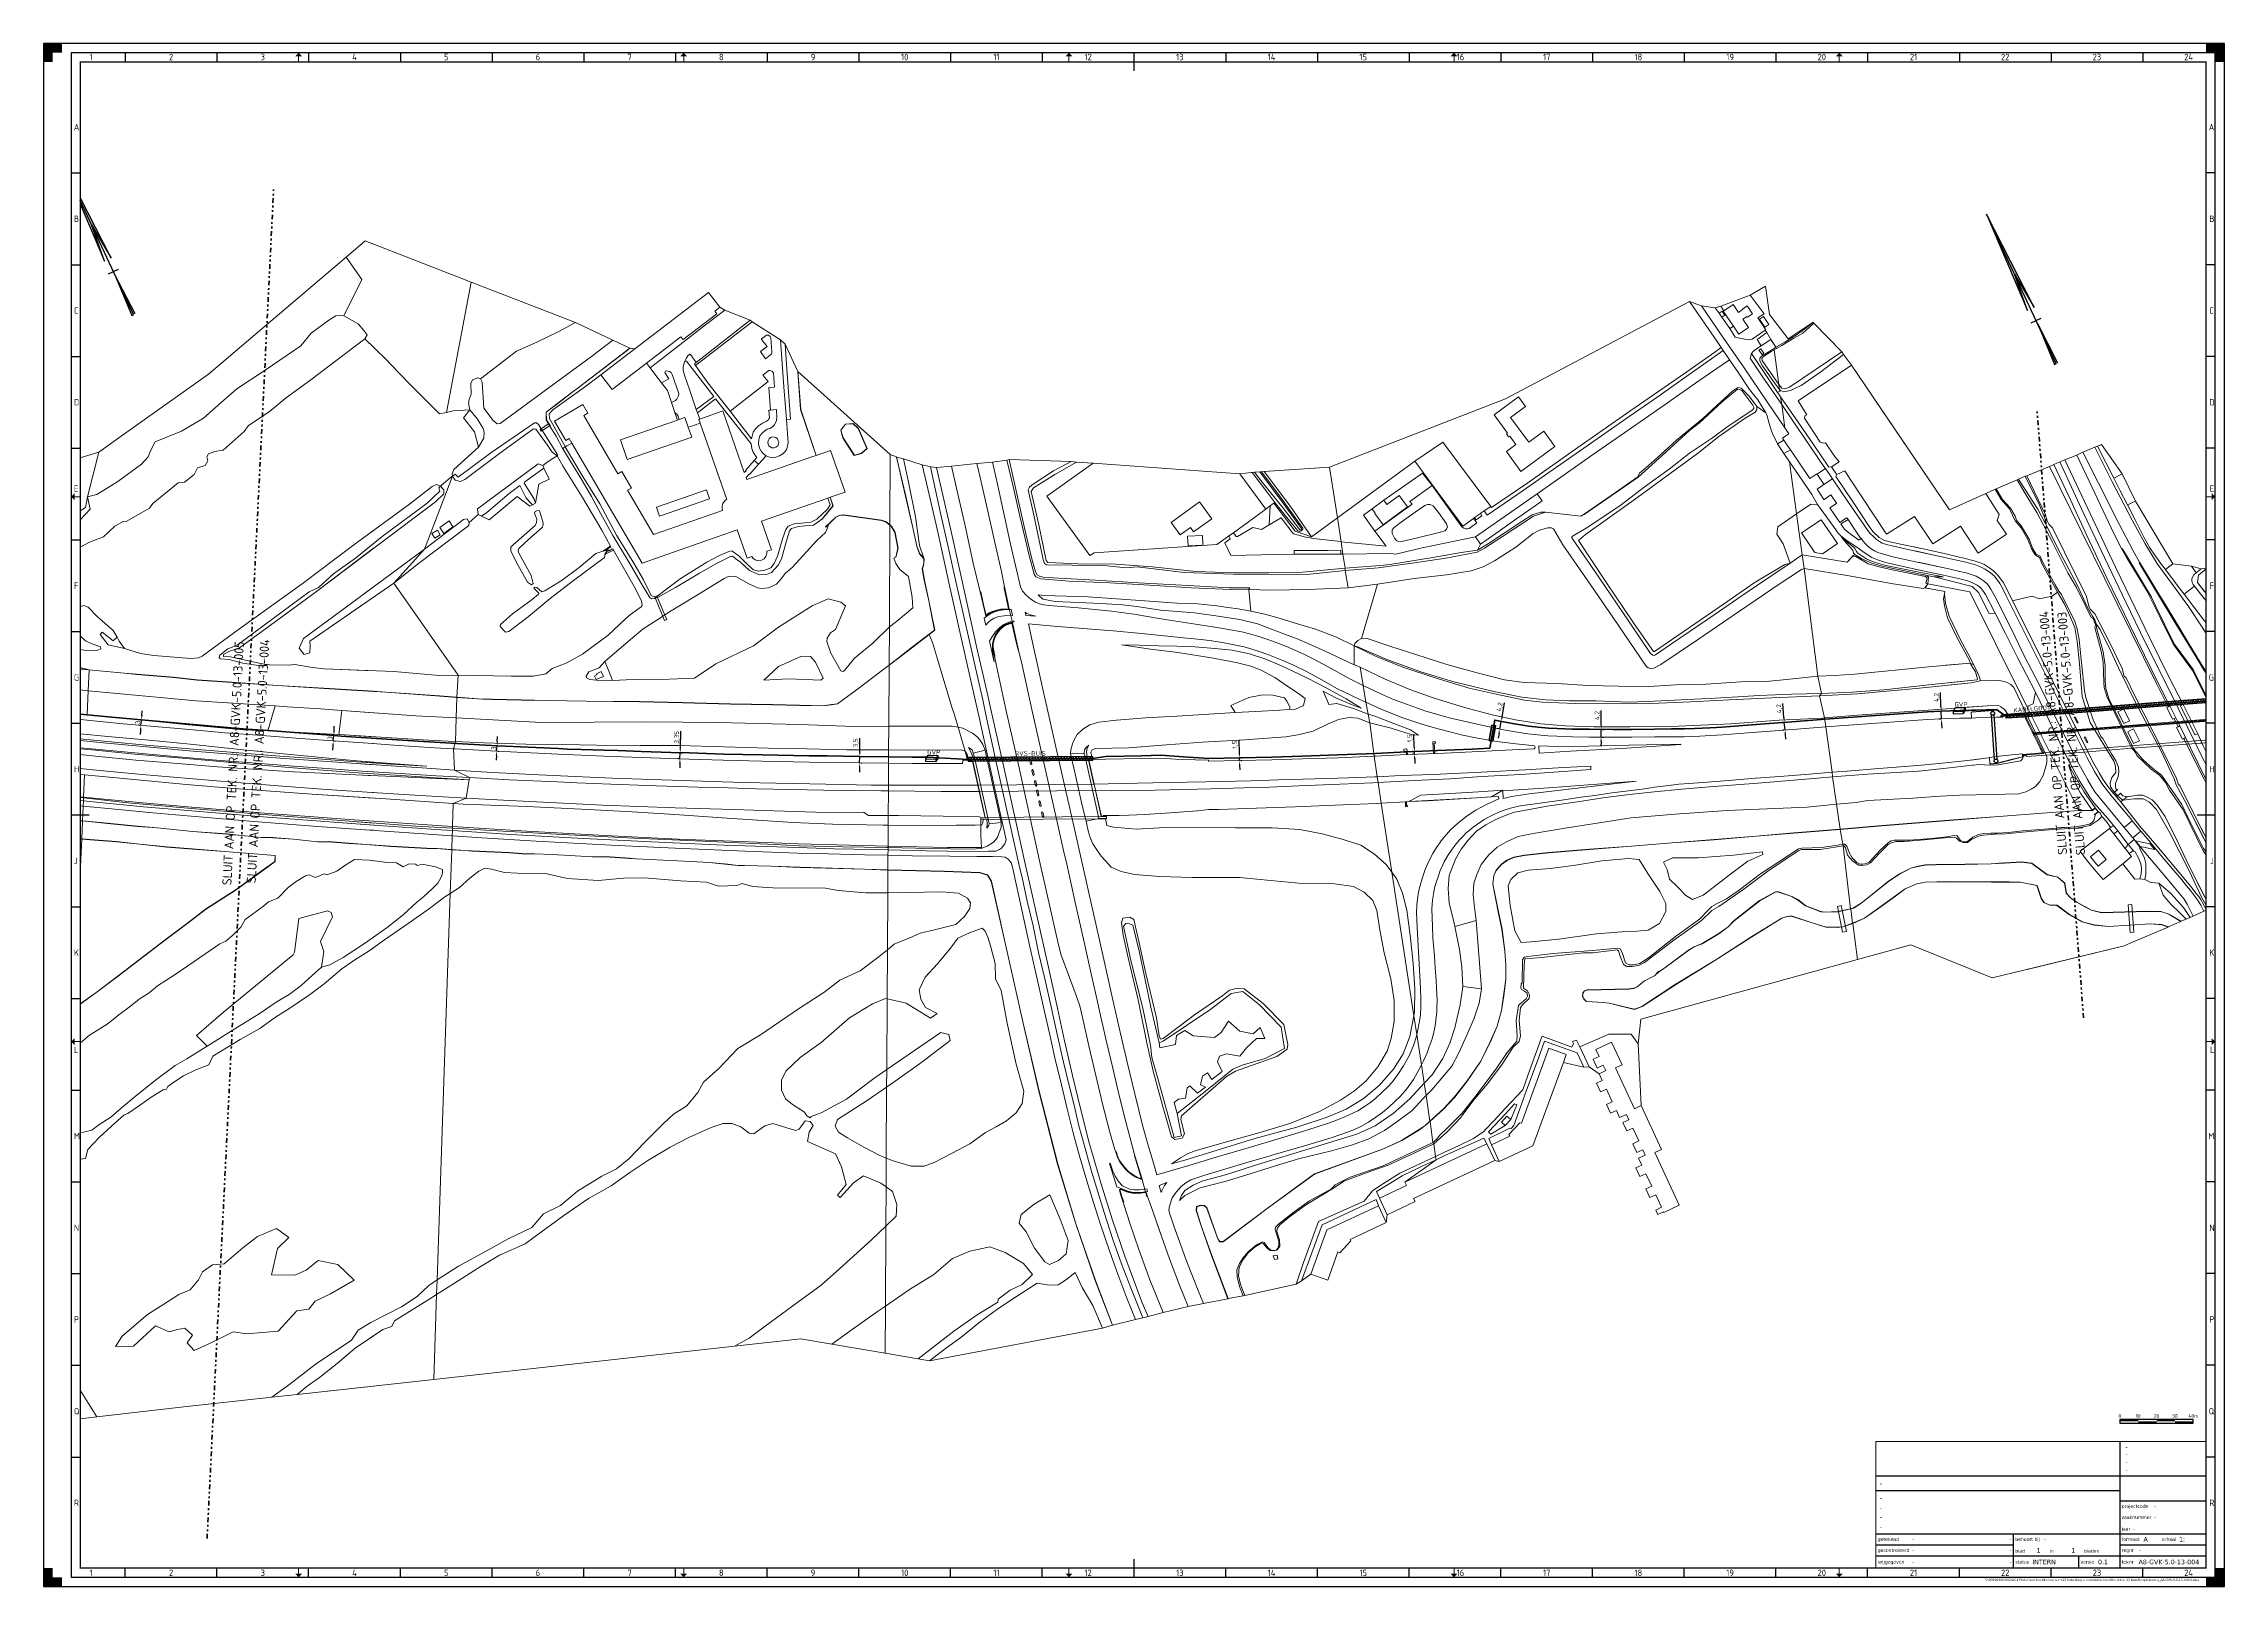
# Paper-space layout 'A8-GVK-5.0-13-004' of a CAD drawing. Header units: metres, sheet in millimetres. Extents: x 0 to 1189, y 0 to 841.
# The model-space entities are those that its viewports show. They can reach past a viewport. Long polylines and large blocks are cut down to what shows.
import ezdxf
from ezdxf.enums import TextEntityAlignment as Align

# ---------------------------------------------------------------- set-up
doc = ezdxf.new("R2010")
doc.units = ezdxf.units.M
doc.linetypes.add('AL-TEKENBLADGRENS', pattern=[11.5, 2.5, -1.5, 1, -1.5, 1, -1.5, 2.5])
for name, color, linetype, lineweight in [('B-WE-OG-TOPOKAART-G', 253, 'Continuous', 18), ('N-WE-KL-DATA-T18', 1, 'Continuous', 18), ('N-WE-KL-DATA-T25', 7, 'Continuous', 25), ('N-WE-KL-DATA_GLASVEZEL-G', 90, 'KL-GLASVEZEL-N', 35), ('N-WE-KL-DATA_GLASVEZEL-M', 7, 'Continuous', 18), ('N-WE-KL-DATA_GLASVEZEL_KAST_PUTKAST-S', 90, 'Continuous', 25), ('N-WE-KL-DATA_GLASVEZEL_MANTELBUIS-G', 90, 'Continuous', 35), ('N-WE-KL-DATA_KABELGOOT-A', 92, 'Continuous', 18), ('N-WE-KL-DATA_KABELGOOT-G', 90, 'Continuous', 35), ('N-WE-KL-DATA_KABELGOOT-T25', 7, 'Continuous', 25), ('N-WE-VW-BEWEGWIJZERING_DRAAGCONSTRUCTIE_PORTAAL-G', 7, 'Continuous', 25), ('X-XX-AL-ORIENTATIE-S', 7, 'Continuous', 25), ('X-XX-AL-TEKENBLAD-S', 7, 'Continuous', 25), ('X-XX-AL-TEKENBLAD-T18', 7, 'Continuous', 18), ('X-XX-AL-TEKENBLAD-T25', 7, 'Continuous', 25), ('X-XX-AL-TEKENBLAD_KADER-G', 7, 'Continuous', 25), ('X-XX-AL-TEKENBLAD_KADER_AFSNIJMARKERING-G', 7, 'Continuous', 25), ('X-XX-AL-TEKENBLAD_KADER_CENTERMARKERING-G', 7, 'Continuous', 25), ('X-XX-AL-TEKENBLAD_KADER_ROOSTERVERDELING-G', 7, 'Continuous', 25), ('X-XX-AL-TEKENBLAD_KADER_ROOSTERVERDELING-T35', 7, 'Continuous', 35), ('X-XX-AL-TEKENBLAD_KADER_VOUWMERK-G', 7, 'Continuous', 18), ('X-XX-AL-TEKENBLAD_SCHAALBALK-S', 7, 'Continuous', 25), ('X-XX-AL-TEKENBLAD_TITELBLOK-G', 7, 'Continuous', 25), ('X-XX-AL-TEKENBLAD_TITELBLOK-S', 7, 'Continuous', 25), ('X-XX-AL-TEKENBLAD_VIEWPORT-G', 7, 'Continuous', 18), ('X-XX-AL-TEKENBLADGRENS-G', 7, 'AL-TEKENBLADGRENS', 35), ('X-XX-AL-TEKENBLADGRENS-T50', 130, 'Continuous', 50)]:
    doc.layers.add(name, color=color, linetype=linetype, lineweight=lineweight)
doc.styles.add('ISO', font='isocp.shx')
doc.styles.add('NLCS-ISO', font='NLCS-ISO.ttf')
doc.styles.add('NLCS-ISO-T25', font='NLCS-ISO.ttf', dxfattribs={"height": 2.5})
doc.styles.add('NLCS-ISO-T50', font='NLCS-ISO.ttf', dxfattribs={"height": 5})
doc.styles.add('VERDANA', font='verdana.ttf')
doc.linetypes.add('KL-GLASVEZEL-N', pattern='A,4,-1,[101,NLCS.SHX,S=0.5,R=0,X=0,Y=0],-1,4,-1,["G",Standard,S=1,R=0,X=-0.25,Y=-0.5],-1.5', length=12.5)
doc.dimstyles.new('ISO', dxfattribs={"dimtxt": 2.5, "dimasz": 2.5, "dimexe": 1.25, "dimexo": 0.625, "dimtad": 1, "dimtxsty": 'ISO', "dimcen": 2.5, "dimadec": 0, "dimazin": 0, "dimtfac": 1, "dimtmove": 0, "dimatfit": 3, "dimfxl": 1, "dimarcsym": 0})
pattern_1 = [(20, (114185.2475, 497589.5624), (-0.3800699, 1.0442334), [])]

psp = doc.layouts.new('A8-GVK-5.0-13-004')

msp = doc.modelspace()

# ---------------------------------------------------------------- texts
at = {"layer": 'N-WE-KL-DATA_KABELGOOT-T25', "style": 'NLCS-ISO-T25'}
for s, rotation, p in [('RVS-BUIS', 335.472208, (114890.244, 497825.991, 6.524)), ('KABELGOOT', 339.493104, (115395.721, 497617.15)), ('KABELGOOT', 339.491154, (115532.044, 497566.041, 6.931))]:
    msp.add_text(s, height=2.5, rotation=rotation, dxfattribs=at).set_placement(p, align=Align.BOTTOM_CENTER)
at = {"layer": 'X-XX-AL-TEKENBLADGRENS-T50', "style": 'NLCS-ISO-T50'}
for s, rotation, p in [('SLUIT AAN OP TEK. NR.: A8-GVK-5.0-13-005', 62.043873, (114494.88, 498006.651, 11.95)), ('SLUIT AAN OP TEK. NR.: A8-GVK-5.0-13-004', 61.762979, (114507.633, 498001.891)), ('SLUIT AAN OP TEK. NR.: A8-GVK-5.0-13-004', 69.466925, (115401.241, 497602.303)), ('SLUIT AAN OP TEK. NR.: A8-GVK-5.0-13-003', 69.434157, (115410.053, 497597.825))]:
    msp.add_text(s, height=5, rotation=rotation, dxfattribs=at).set_placement(p, align=Align.MIDDLE_CENTER)

# ---------------------------------------------------------------- blocks, each defined once
blk = doc.blocks.new('SAL-TEKENBLAD_A0-SO')
at = {"layer": 'X-XX-AL-TEKENBLAD_KADER_AFSNIJMARKERING-G'}
for points in [[(10, 841), (0, 841), (0, 831), (5, 831), (5, 836), (10, 836)], [(1189, 831), (1189, 841), (1179, 841), (1179, 836), (1184, 836), (1184, 831)], [(0, 10), (0, 0), (10, 0), (10, 5), (5, 5), (5, 10)], [(1179, 0), (1189, 0), (1189, 10), (1184, 10), (1184, 5), (1179, 5)]]:
    blk.add_hatch(color=256, dxfattribs=at).paths.add_polyline_path(points)
at = {"layer": 'X-XX-AL-TEKENBLAD_KADER_VOUWMERK-G'}
h = blk.add_hatch(color=256, dxfattribs=at)
h.paths.add_polyline_path([(141, 834), (139, 836), (139, 834)])
h.paths.add_polyline_path([(139, 834), (139, 836), (137, 834)])
h = blk.add_hatch(color=256, dxfattribs=at)
h.paths.add_polyline_path([(351, 834), (349, 836), (349, 834)])
h.paths.add_polyline_path([(349, 834), (349, 836), (347, 834)])
h = blk.add_hatch(color=256, dxfattribs=at)
h.paths.add_polyline_path([(561, 834), (559, 836), (559, 834)])
h.paths.add_polyline_path([(559, 834), (559, 836), (557, 834)])
h = blk.add_hatch(color=256, dxfattribs=at)
h.paths.add_polyline_path([(771, 834), (769, 836), (769, 834)])
h.paths.add_polyline_path([(769, 834), (769, 836), (767, 834)])
h = blk.add_hatch(color=256, dxfattribs=at)
h.paths.add_polyline_path([(981, 834), (979, 836), (979, 834)])
h.paths.add_polyline_path([(979, 834), (979, 836), (977, 834)])
h = blk.add_hatch(color=256, dxfattribs=at)
h.paths.add_polyline_path([(17, 596), (15, 594), (17, 594)])
h.paths.add_polyline_path([(17, 594), (15, 594), (17, 592)])
h = blk.add_hatch(color=256, dxfattribs=at)
h.paths.add_polyline_path([(1182, 596), (1184, 594), (1182, 594)])
h.paths.add_polyline_path([(1182, 594), (1184, 594), (1182, 592)])
h = blk.add_hatch(color=256, dxfattribs=at)
h.paths.add_polyline_path([(17, 299), (15, 297), (17, 297)])
h.paths.add_polyline_path([(17, 297), (15, 297), (17, 295)])
h = blk.add_hatch(color=256, dxfattribs=at)
h.paths.add_polyline_path([(1182, 299), (1184, 297), (1182, 297)])
h.paths.add_polyline_path([(1182, 297), (1184, 297), (1182, 295)])
h = blk.add_hatch(color=256, dxfattribs=at)
h.paths.add_polyline_path([(141, 7), (139, 5), (139, 7)])
h.paths.add_polyline_path([(139, 7), (139, 5), (137, 7)])
h = blk.add_hatch(color=256, dxfattribs=at)
h.paths.add_polyline_path([(351, 7), (349, 5), (349, 7)])
h.paths.add_polyline_path([(349, 7), (349, 5), (347, 7)])
h = blk.add_hatch(color=256, dxfattribs=at)
h.paths.add_polyline_path([(561, 7), (559, 5), (559, 7)])
h.paths.add_polyline_path([(559, 7), (559, 5), (557, 7)])
h = blk.add_hatch(color=256, dxfattribs=at)
h.paths.add_polyline_path([(771, 7), (769, 5), (769, 7)])
h.paths.add_polyline_path([(769, 7), (769, 5), (767, 7)])
h = blk.add_hatch(color=256, dxfattribs=at)
h.paths.add_polyline_path([(981, 7), (979, 5), (979, 7)])
h.paths.add_polyline_path([(979, 7), (979, 5), (977, 7)])
at = {"layer": 'X-XX-AL-TEKENBLAD_KADER-G'}
for p, q in [((1189, 841), (0, 841)), ((0, 841), (0, 0)), ((1189, 0), (1189, 841)), ((0, 0), (1189, 0))]:
    blk.add_line(p, q, dxfattribs=at)
at = {"layer": 'X-XX-AL-TEKENBLAD_KADER-G', "const_width": 0.7, "flags": 128}
blk.add_lwpolyline([(20, 10), (1179, 10), (1179, 831), (20, 831)], close=True, dxfattribs=at)
at = {"layer": 'X-XX-AL-TEKENBLAD_KADER_CENTERMARKERING-G', "const_width": 0.7, "flags": 128}
for points in [[(594.5, 836), (594.5, 826)], [(15, 420.5), (25, 420.5)], [(1184, 420.5), (1174, 420.5)], [(594.5, 5), (594.5, 15)]]:
    blk.add_lwpolyline(points, dxfattribs=at)
at = {"layer": 'X-XX-AL-TEKENBLAD_KADER_ROOSTERVERDELING-G'}
for p, q in [((1184, 836), (15, 836)), ((15, 836), (15, 5)), ((44.5, 836), (44.5, 831)), ((94.5, 836), (94.5, 831)), ((144.5, 836), (144.5, 831)), ((194.5, 836), (194.5, 831)), ((244.5, 836), (244.5, 831)), ((294.5, 836), (294.5, 831)), ((344.5, 836), (344.5, 831)), ((394.5, 836), (394.5, 831)), ((444.5, 836), (444.5, 831)), ((494.5, 836), (494.5, 831)), ((544.5, 836), (544.5, 831)), ((644.5, 836), (644.5, 831)), ((694.5, 836), (694.5, 831)), ((744.5, 836), (744.5, 831)), ((794.5, 836), (794.5, 831)), ((844.5, 836), (844.5, 831)), ((894.5, 836), (894.5, 831)), ((944.5, 836), (944.5, 831)), ((994.5, 836), (994.5, 831)), ((1044.5, 836), (1044.5, 831)), ((1094.5, 836), (1094.5, 831)), ((1144.5, 836), (1144.5, 831)), ((1184, 5), (1184, 836)), ((15, 770.5), (20, 770.5)), ((1184, 770.5), (1179, 770.5)), ((15, 720.5), (20, 720.5)), ((1184, 720.5), (1179, 720.5)), ((15, 670.5), (20, 670.5)), ((1184, 670.5), (1179, 670.5)), ((15, 620.5), (20, 620.5)), ((1184, 620.5), (1179, 620.5)), ((15, 570.5), (20, 570.5)), ((1184, 570.5), (1179, 570.5)), ((15, 520.5), (20, 520.5)), ((1184, 520.5), (1179, 520.5)), ((15, 470.5), (20, 470.5)), ((1184, 470.5), (1179, 470.5)), ((15, 370.5), (20, 370.5)), ((1184, 370.5), (1179, 370.5)), ((15, 320.5), (20, 320.5)), ((1184, 320.5), (1179, 320.5)), ((15, 270.5), (20, 270.5)), ((1184, 270.5), (1179, 270.5)), ((15, 220.5), (20, 220.5)), ((1184, 220.5), (1179, 220.5)), ((15, 170.5), (20, 170.5)), ((1184, 170.5), (1179, 170.5)), ((15, 120.5), (20, 120.5)), ((1184, 120.5), (1179, 120.5)), ((15, 70.5), (20, 70.5)), ((1184, 70.5), (1179, 70.5)), ((15, 5), (1184, 5)), ((44.5, 5), (44.5, 10)), ((94.5, 5), (94.5, 10)), ((144.5, 5), (144.5, 10)), ((194.5, 5), (194.5, 10)), ((244.5, 5), (244.5, 10)), ((294.5, 5), (294.5, 10)), ((344.5, 5), (344.5, 10)), ((394.5, 5), (394.5, 10)), ((444.5, 5), (444.5, 10)), ((494.5, 5), (494.5, 10)), ((544.5, 5), (544.5, 10)), ((644.5, 5), (644.5, 10)), ((694.5, 5), (694.5, 10)), ((744.5, 5), (744.5, 10)), ((794.5, 5), (794.5, 10)), ((844.5, 5), (844.5, 10)), ((894.5, 5), (894.5, 10)), ((944.5, 5), (944.5, 10)), ((994.5, 5), (994.5, 10)), ((1044.5, 5), (1044.5, 10)), ((1094.5, 5), (1094.5, 10)), ((1144.5, 5), (1144.5, 10))]:
    blk.add_line(p, q, dxfattribs=at)
at = {"layer": 'X-XX-AL-TEKENBLAD_KADER_VOUWMERK-G'}
for p, q in [((139, 831), (139, 836)), ((349, 831), (349, 836)), ((559, 831), (559, 836)), ((769, 831), (769, 836)), ((979, 831), (979, 836)), ((20, 594), (15, 594)), ((1179, 594), (1184, 594)), ((20, 297), (15, 297)), ((1179, 297), (1184, 297)), ((139, 10), (139, 5)), ((349, 10), (349, 5)), ((559, 10), (559, 5)), ((769, 10), (769, 5)), ((979, 10), (979, 5))]:
    blk.add_line(p, q, dxfattribs=at)
at = {"layer": 'X-XX-AL-TEKENBLAD_KADER_ROOSTERVERDELING-T35', "lineweight": 35, "style": 'NLCS-ISO'}
for s, p in [('1', (25.9, 830.9)), ('2', (69.5, 830.9)), ('3', (119.5, 830.9)), ('4', (169.5, 830.9)), ('5', (219.5, 830.9)), ('6', (269.5, 830.9)), ('7', (319.5, 830.9)), ('8', (369.5, 830.9)), ('9', (419.5, 830.9)), ('10', (469.5, 830.9)), ('11', (519.5, 830.9)), ('12', (569.5, 830.9)), ('13', (619.5, 830.9)), ('14', (669.5, 830.9)), ('15', (719.5, 830.9)), ('16', (772.5, 830.9)), ('17', (819.5, 830.9)), ('18', (869.5, 830.9)), ('19', (919.5, 830.9)), ('20', (969.5, 830.9)), ('21', (1019.5, 830.9)), ('22', (1069.5, 830.9)), ('23', (1119.5, 830.9)), ('24', (1169.5, 830.9)), ('1', (25.9, 4.6)), ('2', (69.5, 4.6)), ('3', (119.5, 4.6)), ('4', (169.5, 4.6)), ('5', (219.5, 4.6)), ('6', (269.5, 4.6)), ('7', (319.5, 4.6)), ('8', (369.5, 4.6)), ('9', (419.5, 4.6)), ('10', (469.5, 4.6)), ('11', (519.5, 4.6)), ('12', (569.5, 4.6)), ('13', (619.5, 4.6)), ('14', (669.5, 4.6)), ('15', (719.5, 4.6)), ('16', (772.5, 4.6)), ('17', (819.5, 4.6)), ('18', (869.5, 4.6)), ('19', (919.5, 4.6)), ('20', (969.5, 4.6)), ('21', (1019.5, 4.6)), ('22', (1069.5, 4.6)), ('23', (1119.5, 4.6)), ('24', (1169.5, 4.6))]:
    blk.add_text(s, height=3.5, dxfattribs=at).set_placement(p, align=Align.BOTTOM_CENTER)
for s, p in [('A', (16.5, 795.5)), ('A', (1180.5, 795.5)), ('B', (16.5, 745.5)), ('B', (1180.8, 745.5)), ('C', (16.5, 695.5)), ('C', (1180.8, 695.5)), ('D', (16.5, 645.5)), ('D', (1180.8, 645.5)), ('E', (16.5, 598.5)), ('E', (1181, 598.5)), ('F', (16.5, 545.5)), ('F', (1181, 545.5)), ('G', (16.5, 495.5)), ('G', (1180.5, 495.5)), ('H', (16.5, 445.5)), ('H', (1180.8, 445.5)), ('J', (16.5, 395.5)), ('J', (1181.2, 395.5)), ('K', (16.5, 345.5)), ('K', (1180.8, 345.5)), ('L', (16.5, 292.5)), ('L', (1181.2, 292.5)), ('M', (16.5, 245.5)), ('M', (1180.2, 245.5)), ('N', (16.5, 195.5)), ('N', (1180.8, 195.5)), ('P', (16.5, 145.5)), ('P', (1180.8, 145.5)), ('Q', (16.5, 95.5)), ('Q', (1180.5, 95.5)), ('R', (16.5, 45.5)), ('R', (1180.8, 45.5))]:
    blk.add_text(s, height=3.5, dxfattribs=at).set_placement(p, align=Align.MIDDLE_LEFT)
blk = doc.blocks.new('SAL-TITELBLOK_RWS_GROOT')
at = {"layer": 'X-XX-AL-TEKENBLAD_TITELBLOK-G'}
for p, q in [((-47, 68.9), (-47, 0)), ((-180, 50.2), (0, 50.2)), ((-180, 42.2), (-47, 42.2)), ((-47, 36.7), (0, 36.7)), ((-180, 18.7), (0, 18.7)), ((-180, 12.7), (-105, 12.7)), ((-105, 0), (-105, 18.7)), ((-47, 12.7), (0, 12.7)), ((-180, 6.7), (0, 6.7)), ((-69.4, 0), (-69.4, 6.7))]:
    blk.add_line(p, q, dxfattribs=at)
at = {"layer": 'X-XX-AL-TEKENBLAD_TITELBLOK-G', "const_width": 0.3}
blk.add_lwpolyline([(0, 0), (0, 68.9), (-180, 68.9), (-180, 0)], close=True, dxfattribs=at)
at = {"layer": 'X-XX-AL-TEKENBLAD-T18', "style": 'VERDANA'}
for s, p in [('zaaknummer', (-46, 27.7)), ('projectcode', (-46, 33.7)), ('getekend', (-179, 15.7)), ('behoort bij', (-104, 15.7)), ('jaar', (-46, 21.3)), ('formaat', (-46, 15.7)), ('schaal', (-24.2, 15.7)), ('gecontroleerd', (-179, 9.7)), ('vrijgegeven', (-179, 3.3)), ('status', (-104, 3.3)), ('blad                 in                     bladen', (-104, 9.3)), ('versie', (-68.4, 3.3)), ('teknr', (-46, 3.3)), ('regnr', (-46, 9.7))]:
    blk.add_text(s, height=1.8, dxfattribs=at).set_placement(p, align=Align.MIDDLE_LEFT)
at = {"layer": 'X-XX-AL-TEKENBLAD-T25', "insert": (-3.7, -5.8), "char_height": 1.2, "attachment_point": 3, "style": 'VERDANA'}
blk.add_mtext('R:\\\\00240000\\\\00244147\\\\Infra\\\\voorbeeldtekeningen\\\\13 Kabellooptekening\\\\Voorbeeldtekening 13 Kabellooptekening_A8-GVK-5.0-13-XXX1.dwg', dxfattribs=at)
at = {"layer": 'X-XX-AL-TEKENBLAD-T25', "style": 'VERDANA'}
for tag, p in [('NL_META_DIENST1', (-44, 64.9)), ('NL_META_DIENST2', (-44, 60.8)), ('NL_META_DIENST3', (-44, 56.6)), ('NL_META_DIENST4', (-44, 52.4)), ('NL_META_PROJECTOMSCHRIJVING', (-178, 44.9)), ('NL_META_TEKENINGOMSCHRIJVING_01', (-178, 36.9)), ('NL_META_TEKENINGOMSCHRIJVING_02', (-178, 31.7)), ('NL_META_TEKENINGOMSCHRIJVING_03', (-178, 26.5)), ('NL_META_TEKENINGOMSCHRIJVING_04', (-178, 21.3))]:
    blk.add_attdef(tag, p, '', height=2.5, dxfattribs=at)
at = {"layer": 'X-XX-AL-TEKENBLAD-T25', "style": 'VERDANA', "flags": 3}
for tag, p in [('NL_META_DOCUMENTSOORT', (-44, 44.5)), ('NL_META_EIGENAAR', (-44, 39.6))]:
    blk.add_attdef(tag, p, '', height=2.5, dxfattribs=at)
at = {"layer": 'X-XX-AL-TEKENBLAD-T25', "style": 'VERDANA'}
for tag, p in [('NL_META_PROJECTCODE', (-28.3, 33.7)), ('NL_META_ZAAKNUMMER', (-28.3, 27.7)), ('NL_META_OPSTELLER', (-160.3, 15.7)), ('NL_META_RELATIE', (-88.6, 15.7)), ('NL_META_JAAR', (-39.9, 21.3)), ('NL_META_FORMAAT', (-34.1, 15.7)), ('NL_META_SCHAAL', (-14.7, 15.7)), ('NL_META_CONTROLER', (-160.3, 9.7)), ('NL_META_AUTORISATOR', (-160.3, 3.3)), ('NL_META_DOCUMENTSTATUS', (-94.7, 3.3)), ('NL_META_REVISIE', (-58.9, 3.3)), ('NL_META_DOCUMENTNR', (-36.8, 9.7)), ('NL_META_ID_NUMMER', (-36.8, 3.3))]:
    blk.add_attdef(tag, text='', height=2.5, dxfattribs=at).set_placement(p, align=Align.MIDDLE_LEFT)
for tag, p in [('NL_META_TEKEN_DATUM', (-106, 15.7)), ('NL_META_CONTROLE_DATUM', (-106, 9.7)), ('NL_META_VRIJGAVE_DATUM', (-106, 3.3))]:
    blk.add_attdef(tag, text='', height=2.5, dxfattribs=at).set_placement(p, align=Align.MIDDLE_RIGHT)
for tag, p in [('NL_META_BLADNUMMER', (-91.3, 9.7)), ('NL_META_AANTAL_BLADEN', (-72.4, 9.7))]:
    blk.add_attdef(tag, text='', height=2.5, dxfattribs=at).set_placement(p, align=Align.MIDDLE_CENTER)
blk = doc.blocks.new('SAL-SCHAALBALK_M1000')
at = {"const_width": 1}
for points in [[(0, 1.5), (10, 1.5)], [(10, 0.5), (20, 0.5)], [(20, 1.5), (30, 1.5)]]:
    blk.add_lwpolyline(points, dxfattribs=at)
blk.add_lwpolyline([(0, 0), (40, 0), (40, 2), (0, 2)], close=True)
blk.add_lwpolyline([(30, 0.5, 1, 1, 0), (40, 0.5, 0, 0, 0), (40, 0, 0, 0, 0)], format="xyseb")
at = {"style": 'NLCS-ISO'}
for s, p in [('0', (0, 3)), ('10', (10, 3)), ('20', (20, 3)), ('30', (30, 3)), ('40m', (40, 3))]:
    blk.add_text(s, height=2, dxfattribs=at).set_placement(p, align=Align.CENTER)
blk = doc.blocks.new('*D53')
at = {"layer": 'Defpoints', "color": 0, "transparency": 16777216}
for p in [(114459.6, 498049.2), (114459.6, 498049.2), (114458.1, 498046.6)]:
    blk.add_point(p, dxfattribs=at)
at = {"layer": 'N-WE-KL-DATA_GLASVEZEL-M', "color": 0, "lineweight": -2, "transparency": 16777216}
for p, q in [((114458.1, 498046.6), (114459.6, 498049.2)), ((114459, 498049.5), (114458.5, 498049.8)), ((114460.8, 498051.3), (114462.1, 498053.5)), ((114456.8, 498044.4), (114455.5, 498042.3)), ((114457.5, 498046.9), (114457, 498047.2))]:
    blk.add_line(p, q, dxfattribs=at)
at = {"layer": 'N-WE-KL-DATA_GLASVEZEL-M', "color": 0, "transparency": 16777216}
for points in [[(114460.5, 498051.6), (114461.2, 498051.1), (114459.6, 498049.2)], [(114456.4, 498044.6), (114457.2, 498044.2), (114458.1, 498046.6)]]:
    blk.add_solid(points, dxfattribs=at)
at = {"layer": 'N-WE-KL-DATA_GLASVEZEL-M', "color": 0, "transparency": 16777216, "insert": (114457.2, 498048.8), "char_height": 2.5, "attachment_point": 5, "rotation": 59.7593, "style": 'ISO'}
blk.add_mtext('3', dxfattribs=at)
blk = doc.blocks.new('*D54')
at = {"layer": 'Defpoints', "color": 0, "transparency": 16777216}
for p in [(114363.8, 498102.8), (114365.4, 498105.5), (114365.4, 498105.5)]:
    blk.add_point(p, dxfattribs=at)
at = {"layer": 'N-WE-KL-DATA_GLASVEZEL-M', "color": 0, "lineweight": -2, "transparency": 16777216}
for p, q in [((114366.7, 498107.6), (114370.3, 498113.5)), ((114362.5, 498100.7), (114361.2, 498098.6)), ((114363.3, 498103.2), (114362.7, 498103.5)), ((114363.8, 498102.8), (114365.4, 498105.5)), ((114364.9, 498105.8), (114364.3, 498106.1))]:
    blk.add_line(p, q, dxfattribs=at)
at = {"layer": 'N-WE-KL-DATA_GLASVEZEL-M', "color": 0, "transparency": 16777216}
for points in [[(114366.4, 498107.8), (114367.1, 498107.4), (114365.4, 498105.5)], [(114362.1, 498100.9), (114362.8, 498100.5), (114363.8, 498102.8)]]:
    blk.add_solid(points, dxfattribs=at)
at = {"layer": 'N-WE-KL-DATA_GLASVEZEL-M', "color": 0, "transparency": 16777216, "insert": (114367.4, 498112.7), "char_height": 2.5, "attachment_point": 5, "rotation": 58.5641, "style": 'ISO'}
blk.add_mtext('3,1', dxfattribs=at)
blk = doc.blocks.new('*D55')
at = {"layer": 'Defpoints', "color": 0, "transparency": 16777216}
for p in [(114282.6, 498156.5), (114282.6, 498156.5), (114281, 498153.9)]:
    blk.add_point(p, dxfattribs=at)
at = {"layer": 'N-WE-KL-DATA_GLASVEZEL-M', "color": 0, "lineweight": -2, "transparency": 16777216}
for p, q in [((114281, 498153.9), (114282.6, 498156.5)), ((114282, 498156.9), (114281.5, 498157.2)), ((114283.9, 498158.7), (114287.5, 498164.5)), ((114279.7, 498151.8), (114278.4, 498149.6)), ((114280.4, 498154.2), (114279.9, 498154.5))]:
    blk.add_line(p, q, dxfattribs=at)
at = {"layer": 'N-WE-KL-DATA_GLASVEZEL-M', "color": 0, "transparency": 16777216}
for points in [[(114283.5, 498158.9), (114284.2, 498158.4), (114282.6, 498156.5)], [(114279.3, 498152), (114280, 498151.5), (114281, 498153.9)]]:
    blk.add_solid(points, dxfattribs=at)
at = {"layer": 'N-WE-KL-DATA_GLASVEZEL-M', "color": 0, "transparency": 16777216, "insert": (114284.6, 498163.7), "char_height": 2.5, "attachment_point": 5, "rotation": 58.5148, "style": 'ISO'}
blk.add_mtext('3,1', dxfattribs=at)
blk = doc.blocks.new('SKL-DATA_GLASVEZEL_GLASVEZELKABELPUT_RECHTHOEKIG')
at = {"color": 0, "linetype": 'ByBlock'}
for points in [[(-3.2, -1), (-2.1, 1), (3.2, 1), (2.1, -1)], [(3.2, 1), (3.2, -0.5), (2.1, -2.5)], [(-3.2, -1), (2.1, -1), (2.1, -2.5), (-3.2, -2.5), (-3.2, -1)]]:
    blk.add_lwpolyline(points, dxfattribs=at)
at = {"layer": 'N-WE-KL-DATA-T18', "linetype": 'ByBlock', "style": 'NLCS-ISO', "flags": 1}
for tag, p in [('OMSCHRIJVING_LEGENDA', (0, -8.4)), ('LOCATIE', (0, -12.2)), ('TYPE_HANDHOLE', (0, -16)), ('TYPE_GCO', (0, -19.8)), ('BPS-CODERING', (0, -23.6)), ('POSITIE_X', (0, -27.4)), ('POSITIE_Y', (0, -31.1)), ('OVERIGE_OPMERKING(EN)_1', (0, -34.9)), ('OVERIGE_OPMERKING(EN)_2', (0, -38.7))]:
    blk.add_attdef(tag, p, '', height=1.8, dxfattribs=at)
at = {"layer": 'N-WE-KL-DATA-T25', "linetype": 'ByBlock', "style": 'NLCS-ISO'}
blk.add_attdef('TYPE_SYMBOOL', text='', height=2.5, dxfattribs=at).set_placement((15.9, -0.2), align=Align.MIDDLE_CENTER)
blk = doc.blocks.new('SAL-ORIENTATIE_NOORDPIJL-SO')
for p, q in [((0, 64), (-2, 7)), ((0, -26), (0, 64)), ((2, 7), (0, 64)), ((-2, 7), (0, 28)), ((0, 28), (2, 7)), ((-3, 0), (3, 0)), ((0, -2), (-1, -26)), ((1, -26), (0, -2)), ((-1, -26), (0, -26))]:
    blk.add_line(p, q)
for points in [[(2, 7), (0, 28), (0, 64)], [(0, -26), (1, -26), (0, -2)]]:
    blk.add_solid(points)
blk = doc.blocks.new('*D66')
at = {"layer": 'Defpoints', "color": 0, "transparency": 16777216}
for p in [(115270.8, 497669.4, 6.9), (115270.8, 497669.4), (115269.4, 497665.5, 6.8)]:
    blk.add_point(p, dxfattribs=at)
at = {"layer": 'N-WE-KL-DATA_GLASVEZEL-M', "color": 0, "lineweight": -2, "transparency": 16777216}
for p, q in [((115269.4, 497665.5), (115270.8, 497669.4)), ((115270.2, 497669.7), (115269.7, 497669.9)), ((115271.7, 497671.8), (115274.4, 497679.1)), ((115268.5, 497663.2), (115267.6, 497660.8)), ((115268.8, 497665.7), (115268.2, 497665.9))]:
    blk.add_line(p, q, dxfattribs=at)
at = {"layer": 'N-WE-KL-DATA_GLASVEZEL-M', "color": 0, "transparency": 16777216}
for points in [[(115271.3, 497671.9), (115272.1, 497671.6), (115270.8, 497669.4)], [(115268.1, 497663.3), (115268.9, 497663), (115269.4, 497665.5)]]:
    blk.add_solid(points, dxfattribs=at)
at = {"layer": 'N-WE-KL-DATA_GLASVEZEL-M', "color": 0, "transparency": 16777216, "insert": (115271.6, 497677.3), "char_height": 2.5, "attachment_point": 5, "rotation": 69.5061, "style": 'ISO'}
blk.add_mtext('4,2', dxfattribs=at)
blk = doc.blocks.new('*D67')
at = {"layer": 'Defpoints', "color": 0, "transparency": 16777216}
for p in [(115176.9, 497704.4, 6.7), (115178.7, 497708.2, 6.9), (115178.7, 497708.2)]:
    blk.add_point(p, dxfattribs=at)
at = {"layer": 'N-WE-KL-DATA_GLASVEZEL-M', "color": 0, "lineweight": -2, "transparency": 16777216}
for p, q in [((115179.7, 497710.4), (115183.1, 497717.4)), ((115176.9, 497704.4), (115178.7, 497708.2)), ((115177.4, 497704.1), (115178, 497703.8)), ((115179.2, 497707.9), (115179.8, 497707.6)), ((115175.8, 497702.1), (115174.7, 497699.9))]:
    blk.add_line(p, q, dxfattribs=at)
at = {"layer": 'N-WE-KL-DATA_GLASVEZEL-M', "color": 0, "transparency": 16777216}
for points in [[(115175.4, 497702.3), (115176.2, 497701.9), (115176.9, 497704.4)], [(115179.4, 497710.6), (115180.1, 497710.2), (115178.7, 497708.2)]]:
    blk.add_solid(points, dxfattribs=at)
at = {"layer": 'N-WE-KL-DATA_GLASVEZEL-M', "color": 0, "transparency": 16777216, "insert": (115180.1, 497715.9), "char_height": 2.5, "attachment_point": 5, "rotation": 64.5547, "style": 'ISO'}
blk.add_mtext('4,2', dxfattribs=at)
blk = doc.blocks.new('*D68')
at = {"layer": 'Defpoints', "color": 0, "transparency": 16777216}
for p in [(115081.3, 497740.2), (115081.4, 497740.2, 6.7), (115080.8, 497738.8, 6.6)]:
    blk.add_point(p, dxfattribs=at)
at = {"layer": 'N-WE-KL-DATA_GLASVEZEL-M', "color": 0, "lineweight": -2, "transparency": 16777216}
for p, q in [((115080.2, 497739.1), (115079.6, 497739.3)), ((115080.8, 497740.5), (115080.2, 497740.7)), ((115080.7, 497738.9), (115081.3, 497740.2)), ((115082.3, 497742.6), (115085, 497749)), ((115079.8, 497736.6), (115078.8, 497734.3))]:
    blk.add_line(p, q, dxfattribs=at)
at = {"layer": 'N-WE-KL-DATA_GLASVEZEL-M', "color": 0, "transparency": 16777216}
for points in [[(115081.9, 497742.7), (115082.7, 497742.4), (115081.3, 497740.2)], [(115079.4, 497736.7), (115080.2, 497736.4), (115080.7, 497738.9)]]:
    blk.add_solid(points, dxfattribs=at)
at = {"layer": 'N-WE-KL-DATA_GLASVEZEL-M', "color": 0, "transparency": 16777216, "insert": (115082.2, 497747.7), "char_height": 2.5, "attachment_point": 5, "rotation": 67.3455, "style": 'ISO'}
blk.add_mtext('1,5', dxfattribs=at)
blk = doc.blocks.new('*D69')
at = {"layer": 'Defpoints', "color": 0, "transparency": 16777216}
for p in [(114992.8, 497776.1, 6.7), (114993.4, 497777.4, 6.7), (114993.4, 497777.4)]:
    blk.add_point(p, dxfattribs=at)
at = {"layer": 'N-WE-KL-DATA_GLASVEZEL-M', "color": 0, "lineweight": -2, "transparency": 16777216}
for p, q in [((114992.8, 497776.1), (114993.4, 497777.4)), ((114993.4, 497775.8), (114994, 497775.6)), ((114994, 497777.2), (114994.6, 497776.9)), ((114994.4, 497779.7), (114997.2, 497786.1)), ((114991.8, 497773.8), (114990.8, 497771.5))]:
    blk.add_line(p, q, dxfattribs=at)
at = {"layer": 'N-WE-KL-DATA_GLASVEZEL-M', "color": 0, "transparency": 16777216}
for points in [[(114991.5, 497773.9), (114992.2, 497773.6), (114992.8, 497776.1)], [(114994.1, 497779.9), (114994.8, 497779.6), (114993.4, 497777.4)]]:
    blk.add_solid(points, dxfattribs=at)
at = {"layer": 'N-WE-KL-DATA_GLASVEZEL-M', "color": 0, "transparency": 16777216, "insert": (114994.4, 497784.9), "char_height": 2.5, "attachment_point": 5, "rotation": 66.439, "style": 'ISO'}
blk.add_mtext('1,5', dxfattribs=at)
blk = doc.blocks.new('*D70')
at = {"layer": 'Defpoints', "color": 0, "transparency": 16777216}
for p in [(115128.7, 497731.7, 6.3), (115131.2, 497735.1, 6.9), (115131.2, 497735.1)]:
    blk.add_point(p, dxfattribs=at)
at = {"layer": 'N-WE-KL-DATA_GLASVEZEL-M', "color": 0, "lineweight": -2, "transparency": 16777216}
for p, q in [((115132.6, 497737.1), (115137.1, 497743.5)), ((115127.3, 497729.6), (115125.8, 497727.6)), ((115128.2, 497732), (115127.7, 497732.4)), ((115128.7, 497731.7), (115131.2, 497735.1)), ((115130.7, 497735.5), (115130.2, 497735.8))]:
    blk.add_line(p, q, dxfattribs=at)
at = {"layer": 'N-WE-KL-DATA_GLASVEZEL-M', "color": 0, "transparency": 16777216}
for points in [[(115126.9, 497729.9), (115127.6, 497729.4), (115128.7, 497731.7)], [(115132.3, 497737.4), (115133, 497736.9), (115131.2, 497735.1)]]:
    blk.add_solid(points, dxfattribs=at)
at = {"layer": 'N-WE-KL-DATA_GLASVEZEL-M', "color": 0, "transparency": 16777216, "insert": (115133.9, 497742.5), "char_height": 2.5, "attachment_point": 5, "rotation": 54.4796, "style": 'ISO'}
blk.add_mtext('4,2', dxfattribs=at)
blk = doc.blocks.new('*D71')
at = {"layer": 'Defpoints', "color": 0, "transparency": 16777216}
for p in [(115349.2, 497634.9, 6.8), (115350.9, 497638.8, 6.9), (115350.9, 497638.8)]:
    blk.add_point(p, dxfattribs=at)
at = {"layer": 'N-WE-KL-DATA_GLASVEZEL-M', "color": 0, "lineweight": -2, "transparency": 16777216}
for p, q in [((115351.8, 497641.1), (115354.9, 497648.2)), ((115348.3, 497632.6), (115347.3, 497630.3)), ((115348.7, 497635.1), (115348.1, 497635.4)), ((115349.2, 497634.9), (115350.9, 497638.8)), ((115350.3, 497639), (115349.7, 497639.3))]:
    blk.add_line(p, q, dxfattribs=at)
at = {"layer": 'N-WE-KL-DATA_GLASVEZEL-M', "color": 0, "transparency": 16777216}
for points in [[(115347.9, 497632.8), (115348.6, 497632.4), (115349.2, 497634.9)], [(115351.5, 497641.2), (115352.2, 497640.9), (115350.9, 497638.8)]]:
    blk.add_solid(points, dxfattribs=at)
at = {"layer": 'N-WE-KL-DATA_GLASVEZEL-M', "color": 0, "transparency": 16777216, "insert": (115352, 497646.6), "char_height": 2.5, "attachment_point": 5, "rotation": 67.0304, "style": 'ISO'}
blk.add_mtext('4,2', dxfattribs=at)
blk = doc.blocks.new('*D72')
at = {"layer": 'Defpoints', "color": 0, "transparency": 16777216}
for p in [(114804.5, 497862.4), (114806.1, 497865.6), (114806.1, 497865.6)]:
    blk.add_point(p, dxfattribs=at)
at = {"layer": 'N-WE-KL-DATA_GLASVEZEL-M', "color": 0, "lineweight": -2, "transparency": 16777216}
for p, q in [((114807.1, 497867.8), (114810.4, 497874.6)), ((114803.5, 497860.2), (114802.4, 497857.9)), ((114804.5, 497862.4), (114806.1, 497865.6)), ((114805.1, 497862.1), (114805.7, 497861.9)), ((114806.6, 497865.3), (114807.2, 497865))]:
    blk.add_line(p, q, dxfattribs=at)
at = {"layer": 'N-WE-KL-DATA_GLASVEZEL-M', "color": 0, "transparency": 16777216}
for points in [[(114803.1, 497860.3), (114803.8, 497860), (114804.5, 497862.4)], [(114806.8, 497868), (114807.5, 497867.6), (114806.1, 497865.6)]]:
    blk.add_solid(points, dxfattribs=at)
at = {"layer": 'N-WE-KL-DATA_GLASVEZEL-M', "color": 0, "transparency": 16777216, "insert": (114807.4, 497873.2), "char_height": 2.5, "attachment_point": 5, "rotation": 64.4599, "style": 'ISO'}
blk.add_mtext('3,5', dxfattribs=at)
blk = doc.blocks.new('*D63')
at = {"layer": 'Defpoints', "color": 0, "transparency": 16777216}
for p in [(114716.7, 497905.9), (114718.2, 497908.8), (114718.2, 497908.8)]:
    blk.add_point(p, dxfattribs=at)
at = {"layer": 'N-WE-KL-DATA_GLASVEZEL-M', "color": 0, "lineweight": -2, "transparency": 16777216}
for p, q in [((114719.4, 497911.1), (114723.5, 497919.3)), ((114716.2, 497906.1), (114715.6, 497906.4)), ((114716.7, 497905.9), (114718.2, 497908.8)), ((114718.8, 497908.6), (114719.4, 497908.3)), ((114715.6, 497903.6), (114714.5, 497901.4))]:
    blk.add_line(p, q, dxfattribs=at)
at = {"layer": 'N-WE-KL-DATA_GLASVEZEL-M', "color": 0, "transparency": 16777216}
for points in [[(114715.2, 497903.8), (114716, 497903.4), (114716.7, 497905.9)], [(114719, 497911.3), (114719.7, 497910.9), (114718.2, 497908.8)]]:
    blk.add_solid(points, dxfattribs=at)
at = {"layer": 'N-WE-KL-DATA_GLASVEZEL-M', "color": 0, "transparency": 16777216, "insert": (114720.2, 497917.2), "char_height": 2.5, "attachment_point": 5, "rotation": 63.3084, "style": 'ISO'}
blk.add_mtext('3,35', dxfattribs=at)
blk = doc.blocks.new('*D64')
at = {"layer": 'Defpoints', "color": 0, "transparency": 16777216}
for p in [(114629.4, 497954.5), (114629.4, 497954.5), (114627.9, 497951.9, 6.6)]:
    blk.add_point(p, dxfattribs=at)
at = {"layer": 'N-WE-KL-DATA_GLASVEZEL-M', "color": 0, "lineweight": -2, "transparency": 16777216}
for p, q in [((114627.9, 497951.9), (114629.4, 497954.5)), ((114629.9, 497954.2), (114630.5, 497953.9)), ((114630.5, 497956.7), (114631.7, 497958.9)), ((114626.8, 497949.7), (114625.6, 497947.5)), ((114628.5, 497951.6), (114629, 497951.3))]:
    blk.add_line(p, q, dxfattribs=at)
at = {"layer": 'N-WE-KL-DATA_GLASVEZEL-M', "color": 0, "transparency": 16777216}
for points in [[(114630.2, 497956.9), (114630.9, 497956.5), (114629.4, 497954.5)], [(114626.4, 497949.9), (114627.1, 497949.5), (114627.9, 497951.9)]]:
    blk.add_solid(points, dxfattribs=at)
at = {"layer": 'N-WE-KL-DATA_GLASVEZEL-M', "color": 0, "transparency": 16777216, "insert": (114627, 497954.1), "char_height": 2.5, "attachment_point": 5, "rotation": 61.8735, "style": 'ISO'}
blk.add_mtext('3', dxfattribs=at)
blk = doc.blocks.new('*D65')
at = {"layer": 'Defpoints', "color": 0, "transparency": 16777216}
for p in [(114549.5, 497994.6), (114551, 497997.2), (114551, 497997.2)]:
    blk.add_point(p, dxfattribs=at)
at = {"layer": 'N-WE-KL-DATA_GLASVEZEL-M', "color": 0, "lineweight": -2, "transparency": 16777216}
for p, q in [((114552.2, 497999.4), (114553.4, 498001.6)), ((114548.3, 497992.4), (114547.1, 497990.2)), ((114549.5, 497994.6), (114551, 497997.2)), ((114550.5, 497997.5), (114549.9, 497997.8)), ((114550.1, 497994.3), (114550.6, 497994))]:
    blk.add_line(p, q, dxfattribs=at)
at = {"layer": 'N-WE-KL-DATA_GLASVEZEL-M', "color": 0, "transparency": 16777216}
for points in [[(114548, 497992.6), (114548.7, 497992.2), (114549.5, 497994.6)], [(114551.9, 497999.6), (114552.6, 497999.2), (114551, 497997.2)]]:
    blk.add_solid(points, dxfattribs=at)
at = {"layer": 'N-WE-KL-DATA_GLASVEZEL-M', "color": 0, "transparency": 16777216, "insert": (114548.6, 497996.8), "char_height": 2.5, "attachment_point": 5, "rotation": 60.828, "style": 'ISO'}
blk.add_mtext('3', dxfattribs=at)

# ---------------------------------------------------------------- dimensions: what is measured, and where the dimension line sits
at = {"layer": 'N-WE-KL-DATA_GLASVEZEL-M'}
for p1, p2, distance, picture, middle in [((114280.962, 498153.885), (114282.581, 498156.529), 0, '*D55', (114284.576, 498163.735)), ((114363.794, 498102.827), (114365.411, 498105.472), 0, '*D54', (114367.4, 498112.68)), ((114458.065, 498046.597), (114459.576, 498049.188), 0, '*D53', (114457.201, 498048.837)), ((114549.538, 497994.594), (114551, 497997.213), 0, '*D65', (114548.632, 497996.817)), ((114627.941, 497951.876, 6.6), (114629.355, 497954.522), -0.002, '*D64', (114626.996, 497954.082)), ((114716.737, 497905.856), (114718.242, 497908.849), 0, '*D63', (114720.156, 497917.248)), ((114804.549, 497862.415), (114806.058, 497865.573), 0, '*D72', (114807.426, 497873.22)), ((114992.839, 497776.064, 6.728), (114993.439, 497777.439, 6.727), 0, '*D69', (114994.442, 497784.899)), ((115080.789, 497738.847, 6.586), (115081.367, 497740.231, 6.727), 0.047, '*D68', (115082.208, 497747.724)), ((115128.73, 497731.672, 6.343), (115131.17, 497735.09, 6.931), 0, '*D70', (115133.929, 497742.505)), ((115176.858, 497704.367, 6.668), (115178.663, 497708.16, 6.931), 0, '*D67', (115180.081, 497715.943)), ((115269.358, 497665.507, 6.775), (115270.829, 497669.441, 6.931), 0, '*D66', (115271.571, 497677.317)), ((115349.235, 497634.9, 6.799), (115350.874, 497638.767, 6.931), 0, '*D71', (115351.955, 497646.604))]:
    dim = msp.add_aligned_dim(p1=p1, p2=p2, distance=distance, dimstyle='ISO', dxfattribs=at)
    dim.commit()
    dim.dimension.update_dxf_attribs({"geometry": picture, "text_midpoint": middle})

# ---------------------------------------------------------------- hatches: boundary and pattern name
at = {"layer": 'N-WE-KL-DATA_KABELGOOT-A'}
h = msp.add_hatch(dxfattribs=at)
h.set_pattern_fill('ANSI31', color=256, scale=0.35, style=0)
h.set_pattern_definition(pattern_1)
h.paths.add_polyline_path([(114859.554, 497840.059), (114860.274, 497839.706), (114861.456, 497839.127), (114919.031, 497812.855), (114921.047, 497811.894), (114920.186, 497810.088), (114918.185, 497811.043), (114860.602, 497837.319), (114859.394, 497837.91), (114858.674, 497838.262)])
h = msp.add_hatch(dxfattribs=at)
h.set_pattern_fill('ANSI31', color=256, scale=0.35, style=0)
h.set_pattern_definition(pattern_1)
h.paths.add_polyline_path([(115409.834, 497611.872), (115391.223, 497618.833), (115382.111, 497622.364), (115381.389, 497620.499), (115390.511, 497616.963), (115409.133, 497609.998)])
h = msp.add_hatch(dxfattribs=at)
h.set_pattern_fill('ANSI31', color=256, scale=0.35, style=0)
h.set_pattern_definition([(35, (115239.072, 497068.6275), (-0.6373868, 0.9102827), [])])
h.paths.add_polyline_path([(115409.834, 497611.872), (115409.133, 497609.998), (115429.111, 497602.526), (115472.372, 497586.338), (115508.985, 497572.531), (115553.699, 497555.805), (115598.336, 497539.082), (115647.466, 497520.636), (115672.726, 497511.137), (115673.43, 497513.009), (115648.168, 497522.508), (115599.038, 497540.954), (115554.399, 497557.679), (115509.689, 497574.403), (115473.076, 497588.21), (115429.811, 497604.4)])

# ---------------------------------------------------------------- linework, layer by layer
for p, q in [((115366.053, 497602.514), (115374.963, 497625.566)), ((115366.053, 497602.514), (115374.963, 497625.566)), ((115367.452, 497601.974), (115376.363, 497625.025)), ((115367.452, 497601.974), (115376.363, 497625.025))]:
    msp.add_line(p, q)
for centre in [(115375.901, 497625.913), (115366.514, 497601.627)]:
    msp.add_circle(centre, 1)
at = {"layer": 'B-WE-OG-TOPOKAART-G'}
for points, elevation in [([(114788.839, 498118.799), (114838.318, 498129.716), (114840.497, 498119.84), (114837.059, 498119.082), (114837.459, 498117.265), (114814.802, 498112.266), (114814.382, 498114.172), (114791.322, 498109.085), (114768.297, 498104.005), (114766.138, 498113.791), (114788.839, 498118.799)], 0.038), ([(114646.026, 498074.284), (114649.492, 498074.732), (114649.86, 498071.882), (114646.394, 498071.435), (114646.026, 498074.284)], -0.285), ([(114649.86, 498071.882), (114649.492, 498074.732), (114646.026, 498074.284), (114646.394, 498071.435), (114649.86, 498071.882)], -0.285), ([(114651.986, 498071.586), (114651.346, 498075.479), (114657.464, 498076.609), (114657.965, 498072.737), (114651.986, 498071.586)], -0.221), ([(114651.346, 498075.479), (114651.986, 498071.586), (114657.965, 498072.737), (114657.464, 498076.609), (114651.346, 498075.479)], -0.221), ([(114797.247, 498067.886), (114796.666, 498062.107), (114759.638, 498065.831), (114760.772, 498077.111), (114793.552, 498073.814), (114794.503, 498073.719), (114797.8, 498073.387), (114797.247, 498067.886)], -0.07), ([(114832.767, 498039.967), (114832.725, 498040.992), (114832.96, 498041.849), (114833.515, 498042.661), (114834.589, 498043.44), (114835.939, 498043.689), (114837.014, 498043.451), (114838.046, 498042.545), (114838.569, 498041.457), (114838.563, 498040.401), (114838.428, 498039.515), (114837.907, 498038.604), (114837.128, 498038.014), (114835.914, 498037.66), (114834.833, 498037.784), (114833.863, 498038.394), (114833.168, 498039.138), (114832.767, 498039.967)], -0.213), ([(114834.833, 498037.784), (114835.914, 498037.66), (114837.128, 498038.014), (114837.907, 498038.604), (114838.428, 498039.515), (114838.563, 498040.401), (114838.569, 498041.457), (114838.046, 498042.545), (114837.014, 498043.451), (114835.939, 498043.689), (114834.589, 498043.44), (114833.515, 498042.661), (114832.96, 498041.849), (114832.725, 498040.992), (114832.767, 498039.967), (114833.168, 498039.138), (114833.863, 498038.394), (114834.833, 498037.784)], -0.213), ([(114763.105, 498035.578), (114791.835, 498032.654), (114791.315, 498027.546), (114762.585, 498030.47), (114763.105, 498035.578)], -0.3), ([(114762.585, 498030.47), (114791.315, 498027.546), (114791.835, 498032.654), (114763.105, 498035.578), (114762.585, 498030.47)], -0.3), ([(114875.647, 498033.071), (114879.551, 498031.643), (114880.985, 498027.985), (114880.746, 498016.109), (114876.815, 498014.883), (114872.723, 498015.563), (114871.178, 498026.97), (114871.883, 498031.289), (114875.647, 498033.071)], -1.095), ([(114879.551, 498031.643), (114875.647, 498033.071), (114871.883, 498031.289), (114871.178, 498026.97), (114872.723, 498015.563), (114876.815, 498014.883), (114880.746, 498016.109), (114880.985, 498027.985), (114879.551, 498031.643)], -1.095), ([(114346.902, 498003.786), (114347.072, 498002.755), (114346.354, 498002.637), (114346.578, 498001.275), (114351.6, 498002.1), (114351.778, 498001.018), (114353.569, 498001.312), (114353.395, 498002.373), (114354.763, 498002.598), (114355.09, 498000.601), (114357.252, 498000.956), (114356.528, 498005.367), (114346.902, 498003.786)], -0.8), ([(114357.818, 497985.184), (114355.429, 497984.654), (114355.365, 497984.943), (114351.446, 497984.074), (114351.53, 497983.695), (114349.271, 497983.194), (114350.551, 497977.42), (114352.788, 497977.916), (114352.927, 497977.29), (114356.904, 497978.171), (114356.77, 497978.778), (114359.123, 497979.3), (114357.818, 497985.184)], -0.926), ([(114695.029, 497967.185), (114697.891, 497967.146), (114697.852, 497964.267), (114693.55, 497964.326), (114693.578, 497966.444), (114695.018, 497966.425), (114695.029, 497967.185)], -0.847), ([(114695.029, 497967.185), (114695.018, 497966.425), (114693.578, 497966.444), (114693.55, 497964.326), (114697.852, 497964.267), (114697.891, 497967.146), (114695.029, 497967.185)], -0.847), ([(114776.329, 497925.309), (114786.708, 497928.732), (114800.35, 497928.602), (114804.788, 497926.3), (114805.984, 497922.42), (114806.043, 497912.745), (114804.439, 497912.293), (114788.713, 497920.352), (114776.329, 497925.309)], -0.777), ([(114788.713, 497920.352), (114804.439, 497912.293), (114806.043, 497912.745), (114805.984, 497922.42), (114804.788, 497926.3), (114800.35, 497928.602), (114786.708, 497928.732), (114776.329, 497925.309), (114788.713, 497920.352)], -0.777), ([(115013.892, 497909.506), (115032.699, 497913.064), (115034.801, 497901.958), (115022.721, 497899.672), (115022.188, 497902.491), (115015.461, 497901.218), (115013.892, 497909.506)], -0.793), ([(115032.699, 497913.064), (115013.892, 497909.506), (115015.461, 497901.218), (115022.188, 497902.491), (115022.721, 497899.672), (115034.801, 497901.958), (115032.699, 497913.064)], -0.793), ([(115069.285, 497914.057), (115073.758, 497893.255), (115076.938, 497876.45), (115076.722, 497875.922), (115076.324, 497875.852), (115076.075, 497875.962), (115075.778, 497876.218), (115072.571, 497890.425), (115068.118, 497908.439), (115066.581, 497915.095), (115069.285, 497914.057)], -1.567), ([(114925.401, 497894.316), (114920.598, 497897.038), (114920.986, 497898.754), (114921.645, 497897.756), (114922.874, 497896.356), (114925.401, 497894.316)], 0.499), ([(115024.358, 497890.995), (115016.888, 497894.028), (115018.887, 497898.949), (115026.356, 497895.915), (115024.358, 497890.995)], -0.793), ([(115016.888, 497894.028), (115024.358, 497890.995), (115026.356, 497895.915), (115018.887, 497898.949), (115016.888, 497894.028)], -0.793), ([(115218.965, 497868.673), (115220.964, 497858.547), (115198.457, 497854.105), (115195.86, 497867.264), (115202.205, 497868.516), (115201.087, 497874.18), (115200.402, 497874.045), (115200.011, 497876.03), (115200.646, 497876.156), (115198.261, 497888.24), (115214.474, 497891.44), (115215.712, 497885.169), (115205.805, 497883.214), (115209.062, 497866.718), (115218.965, 497868.673)], -0.699), ([(115198.261, 497888.24), (115200.646, 497876.156), (115200.011, 497876.03), (115200.402, 497874.045), (115201.087, 497874.18), (115202.205, 497868.516), (115195.86, 497867.264), (115198.457, 497854.105), (115220.964, 497858.547), (115218.965, 497868.673), (115209.062, 497866.718), (115205.805, 497883.214), (115215.712, 497885.169), (115214.474, 497891.44), (115198.261, 497888.24)], -0.699), ([(115336.941, 497876.818), (115335.362, 497886.649), (115335.83, 497886.724), (115341.733, 497887.673), (115342.556, 497882.549), (115345.311, 497882.992), (115345.279, 497883.192), (115348.475, 497883.706), (115349.291, 497878.626), (115345.996, 497878.096), (115345.923, 497878.55), (115343.277, 497878.125), (115344.14, 497872.747), (115337.76, 497871.722), (115336.941, 497876.818)], -0.361), ([(115116.319, 497869.843), (115124.146, 497871.375), (115124.682, 497868.636), (115132.727, 497870.21), (115134.196, 497862.703), (115118.051, 497859.543), (115116.587, 497867.024), (115116.86, 497867.078), (115116.319, 497869.843)], -0.458), ([(115351.383, 497874.332), (115354.097, 497874.746), (115354.887, 497869.559), (115352.174, 497869.146), (115351.383, 497874.332)], -0.564), ([(115351.383, 497874.332), (115352.174, 497869.146), (115354.887, 497869.559), (115354.097, 497874.746), (115351.383, 497874.332)], -0.564), ([(115343.969, 497859.114), (115344.584, 497856.232), (115345.785, 497856.489), (115345.169, 497859.37), (115343.969, 497859.114)], -0.361), ([(115344.584, 497856.232), (115343.969, 497859.114), (115345.169, 497859.37), (115345.785, 497856.489), (115344.584, 497856.232)], -0.361), ([(115322.964, 497759.023), (115335.684, 497761.066), (115338.245, 497745.578), (115328.447, 497743.92), (115325.009, 497746.378), (115322.964, 497759.023)], -0.482), ([(115325.009, 497746.378), (115328.447, 497743.92), (115338.245, 497745.578), (115335.684, 497761.066), (115322.964, 497759.023), (115325.009, 497746.378)], -0.482), ([(115448.489, 497479.159), (115438.584, 497479.2), (115437.777, 497504.681), (115437.698, 497522.951), (115437.158, 497535.356), (115436.001, 497542.429), (115434.757, 497546.478), (115432.982, 497548.884), (115431.049, 497550.979), (115428.524, 497552.055), (115423.059, 497553.685), (115421.243, 497555.095), (115420.718, 497556.832), (115420.695, 497556.929), (115418.545, 497556.426), (115417.86, 497558.805), (115420.029, 497559.359), (115420.004, 497559.456), (115419.617, 497559.357), (115419.423, 497560.218), (115419.683, 497561.611), (115420.437, 497562.986), (115423.356, 497565.766), (115424.87, 497568.029), (115425.554, 497570.274), (115425.863, 497574.027), (115425.219, 497578.471), (115424.418, 497588.028), (115423.966, 497589.435), (115423.963, 497599.557), (115425.506, 497612.234), (115426.504, 497615.872), (115431.483, 497630.384), (115435.623, 497642.491), (115437.089, 497648.105), (115437.681, 497652.322), (115437.195, 497668.824), (115436.649, 497671.059), (115436.28, 497674.973), (115435.779, 497683.316), (115435.356, 497688.8), (115435.516, 497692.604), (115434.031, 497694.518), (115433.572, 497698.217), (115433.939, 497703.484), (115433.188, 497711.996), (115432.136, 497715.823), (115432.377, 497718.105), (115431.99, 497723.198), (115429.987, 497729.344), (115429.311, 497736.013), (115441.746, 497735.688), (115442.633, 497727.051), (115444.019, 497714.885), (115444.786, 497696.253), (115445.369, 497678.009), (115446.245, 497668.759), (115446.462, 497658.06), (115446.691, 497650.575), (115447.333, 497649.676), (115447.024, 497645.855), (115446.14, 497644.702), (115443.852, 497631.603), (115442.194, 497625.693), (115437.795, 497615.507), (115436.885, 497612.994), (115436.264, 497607.52), (115436.473, 497576.878), (115437.335, 497573.666), (115437.432, 497571.892), (115441.397, 497561.807), (115443.993, 497556.83), (115445.26, 497551.933), (115445.53, 497547.103), (115447.728, 497534.384), (115448.223, 497509.046), (115449.474, 497503.085), (115448.446, 497495.325), (115448.489, 497479.159)], -1.017), ([(114887.334, 497652.559), (114895.833, 497650.579), (114898.309, 497654.689), (114903.571, 497655.253), (114906.465, 497650.735), (114916.717, 497645.02), (114921.155, 497645.887), (114927.391, 497649.817), (114930.674, 497642.364), (114936.529, 497637.99), (114941.541, 497639.366), (114941.3, 497633.019), (114937.161, 497634.829), (114930.125, 497632.553), (114924.882, 497629.907), (114918.854, 497634.188), (114914.784, 497634.619), (114912.448, 497632.264), (114912.672, 497626.423), (114905.685, 497624.848), (114904.98, 497629.168), (114901.729, 497628.661), (114898.891, 497624.81), (114900.848, 497622.594), (114895.488, 497621.45), (114893.336, 497626.799), (114891.508, 497626.516), (114888.313, 497621.665), (114884.558, 497622.86), (114881.781, 497622.265), (114880.748, 497616.158), (114877.708, 497604.018), (114873.646, 497605.014), (114879.172, 497637.844), (114881.106, 497649.635), (114883.293, 497655.894), (114887.969, 497676.052), (114893.13, 497702.367), (114897.376, 497721.035), (114899.062, 497721.718), (114900.094, 497721.467), (114902.175, 497719.417), (114899.148, 497704.27), (114892.198, 497674.624), (114888.131, 497655.133), (114887.334, 497652.559)], -1.15), ([(115522.454, 497644.317), (115524.139, 497636.787), (115525.908, 497637.189), (115525.856, 497637.408), (115582.125, 497649.631), (115584.346, 497639.679), (115560.739, 497634.549), (115528.041, 497627.443), (115526.916, 497632.754), (115525.109, 497632.479), (115526.415, 497626.274), (115517.556, 497624.328), (115513.682, 497642.488), (115522.454, 497644.317)], -0.359), ([(115273.735, 497603.648), (115293.219, 497596.551), (115320.954, 497586.281), (115331.927, 497582.204), (115352.891, 497574.274), (115379.721, 497564.198), (115396.073, 497557.959), (115402.537, 497554.965), (115402.564, 497554.869), (115404.653, 497555.447), (115405.292, 497552.996), (115402.858, 497552.387), (115402.882, 497552.29), (115403.044, 497551.867), (115401.429, 497549.803), (115399.879, 497548.931), (115398.136, 497548.837), (115390.745, 497550.713), (115381.329, 497554.342), (115363.545, 497560.959), (115356.149, 497563.327), (115350.498, 497565.709), (115343.857, 497568.479), (115340.849, 497569.249), (115337.543, 497569.177), (115333.864, 497568.35), (115331.989, 497569.065), (115330.626, 497570.513), (115330.29, 497572.496), (115330.002, 497573.524), (115328.784, 497574.299), (115324.772, 497575.388), (115316.764, 497578.251), (115305.568, 497582.356), (115300.474, 497584.843), (115297.991, 497585.81), (115296.331, 497586.247), (115294.526, 497586.059), (115288.639, 497584.189), (115280.647, 497580.843), (115278.944, 497580.727), (115276.953, 497581.313), (115275.451, 497582.074), (115274.328, 497583.545), (115273.086, 497586.833), (115272.788, 497590.175), (115273.201, 497593.77), (115272.669, 497595.285), (115271.647, 497595.83), (115273.735, 497603.648)], -1.117), ([(115441.762, 497590.649), (115438.273, 497590.574), (115438.057, 497597.682), (115441.603, 497597.754), (115441.762, 497590.649)], -0.63), ([(115438.057, 497597.682), (115438.273, 497590.574), (115441.762, 497590.649), (115441.603, 497597.754), (115438.057, 497597.682)], -0.63), ([(115441.762, 497590.649), (115438.273, 497590.574), (115438.057, 497597.682), (115441.603, 497597.754), (115441.762, 497590.649)], -0.63), ([(115438.057, 497597.682), (115438.273, 497590.574), (115441.762, 497590.649), (115441.603, 497597.754), (115438.057, 497597.682)], -0.63), ([(115441.863, 497585.736), (115442.039, 497578.556), (115438.488, 497578.472), (115438.351, 497585.624), (115441.863, 497585.736)], -0.63), ([(115438.351, 497585.624), (115438.488, 497578.472), (115442.039, 497578.556), (115441.863, 497585.736), (115438.351, 497585.624)], -0.63), ([(115441.863, 497585.736), (115442.039, 497578.556), (115438.488, 497578.472), (115438.351, 497585.624), (115441.863, 497585.736)], -0.63), ([(115438.351, 497585.624), (115438.488, 497578.472), (115442.039, 497578.556), (115441.863, 497585.736), (115438.351, 497585.624)], -0.63), ([(115028.823, 497518.133), (115028.86, 497528.163), (115039.778, 497528.185), (115039.748, 497529.206), (115047.927, 497532.525), (115048.7, 497531.971), (115079.428, 497562.644), (115086.519, 497555.554), (115083.294, 497552.329), (115049.053, 497518.095), (115028.823, 497518.133)], -0.436), ([(115260.634, 497561.941), (115262.334, 497561.716), (115267.142, 497562.304), (115273.696, 497563.87), (115285.708, 497566.865), (115292.853, 497567.907), (115299.774, 497568.172), (115303.813, 497567.428), (115307.575, 497566.465), (115313.048, 497564.048), (115327.353, 497557.635), (115340.343, 497551.856), (115356.027, 497545.613), (115360.599, 497542.76), (115365.596, 497533.6), (115370.192, 497529.881), (115372.251, 497525.415), (115370.804, 497520.048), (115371.729, 497516.799), (115373.919, 497512.934), (115377.038, 497508.779), (115379.254, 497505.828), (115383.709, 497502.251), (115406.83, 497492.308), (115413.262, 497489.221), (115416.639, 497485.998), (115420.911, 497479.713), (115413.384, 497479.94), (115410.808, 497482.472), (115405.423, 497485.538), (115383.94, 497493.915), (115377.255, 497497.94), (115372.045, 497502.269), (115367.49, 497508.726), (115363.43, 497516.217), (115359.964, 497517.95), (115357.686, 497520.645), (115357.251, 497523.14), (115358.172, 497530.592), (115350.617, 497536.196), (115345.208, 497538.748), (115336.431, 497542.889), (115315.251, 497552.916), (115303.58, 497558.108), (115299.118, 497559.155), (115292.234, 497559.355), (115285.752, 497558.104), (115276.239, 497556.286), (115265.334, 497554.271), (115258.305, 497554.421), (115260.634, 497561.941)], -1.661), ([(115111.749, 497513.079), (115111.719, 497486.802), (115107.702, 497486.806), (115107.665, 497455.047), (115098.427, 497455.058), (115098.427, 497455.418), (115094.923, 497455.422), (115094.926, 497458.144), (115098.396, 497458.14), (115098.405, 497465.595), (115094.902, 497465.599), (115094.908, 497470.808), (115098.41, 497470.804), (115098.418, 497478.352), (115094.87, 497478.357), (115094.876, 497483.566), (115098.393, 497483.562), (115098.398, 497487.716), (115102.335, 497487.711), (115102.339, 497490.863), (115098.839, 497490.867), (115098.845, 497496.172), (115102.409, 497496.167), (115102.418, 497503.813), (115098.913, 497503.817), (115098.919, 497508.938), (115102.439, 497508.934), (115102.442, 497512.135), (115098.408, 497512.139), (115098.413, 497516.408), (115094.921, 497516.412), (115094.927, 497521.575), (115098.365, 497521.571), (115098.373, 497529.216), (115094.912, 497529.22), (115094.918, 497534.407), (115098.328, 497534.403), (115098.333, 497538.534), (115102.309, 497538.53), (115102.313, 497541.747), (115098.73, 497541.751), (115098.736, 497547.064), (115102.345, 497547.06), (115102.35, 497551.204), (115111.749, 497551.193), (115111.733, 497537.578), (115107.775, 497537.582), (115107.747, 497513.084), (115111.749, 497513.079)], -0.524), ([(115039.941, 497534.534), (115038.889, 497537.071), (115043.071, 497538.805), (115044.123, 497536.269), (115039.941, 497534.534)], -0.401), ([(115026.813, 497519.651), (114977.959, 497519.654), (114977.981, 497517.725), (114961.068, 497517.7), (114961.192, 497527.677), (114977.358, 497527.688), (114977.45, 497529.732), (115026.775, 497529.666), (115026.813, 497519.651)], -0.484), ([(115391.188, 497532.504), (115392.802, 497526.132), (115398.214, 497527.503), (115396.6, 497533.875), (115391.188, 497532.504)], -0.069), ([(115391.188, 497532.504), (115396.6, 497533.875), (115398.214, 497527.503), (115392.802, 497526.132), (115391.188, 497532.504)], -0.069), ([(115391.188, 497532.504), (115392.802, 497526.132), (115398.214, 497527.503), (115396.6, 497533.875), (115391.188, 497532.504)], -0.069), ([(115391.188, 497532.504), (115396.6, 497533.875), (115398.214, 497527.503), (115392.802, 497526.132), (115391.188, 497532.504)], -0.069), ([(115417.039, 497529.914), (115423.533, 497525.241), (115424.59, 497521.238), (115418.041, 497526.022), (115417.039, 497529.914)], -0.043), ([(115417.039, 497529.914), (115423.533, 497525.241), (115424.59, 497521.238), (115418.041, 497526.022), (115417.039, 497529.914)], -0.043), ([(115539.376, 497526.662), (115541.51, 497526.167), (115541.24, 497525.004), (115539.106, 497525.499), (115539.376, 497526.662)], -0.278), ([(115539.106, 497525.499), (115541.24, 497525.004), (115541.51, 497526.167), (115539.376, 497526.662), (115539.106, 497525.499)], -0.278), ([(114958.896, 497513.966), (114937.227, 497514.036), (114937.089, 497513.111), (114928.979, 497509.775), (114928.214, 497510.647), (114916.777, 497499.029), (114909.661, 497505.91), (114927.812, 497524.146), (114958.974, 497524.047), (114958.896, 497513.966)], -0.6), ([(115541.006, 497473.986), (115551.1, 497476.973), (115551.881, 497474.219), (115553.24, 497469.428), (115551.213, 497466.039), (115553.516, 497464.733), (115551.104, 497460.613), (115553.377, 497459.264), (115550.909, 497455.139), (115553.174, 497453.75), (115550.717, 497449.631), (115552.977, 497448.333), (115550.567, 497444.21), (115552.791, 497442.848), (115550.359, 497438.701), (115552.635, 497437.363), (115550.201, 497433.216), (115552.468, 497431.944), (115549.853, 497427.417), (115546.697, 497426.539), (115545.085, 497431.785), (115546.761, 497432.277), (115543.876, 497442.237), (115547.137, 497443.187), (115545.699, 497448.163), (115547.29, 497448.652), (115545.853, 497453.661), (115547.475, 497454.153), (115546.138, 497459.23), (115547.78, 497459.72), (115546.409, 497464.707), (115547.936, 497465.163), (115545.6, 497473.282), (115541.567, 497471.977), (115541.006, 497473.986)], -0.293), ([(115589.109, 497467.423), (115587.022, 497456.791), (115586.722, 497455.265), (115576.982, 497405.659), (115556.707, 497399.857), (115554.378, 497408.129), (115568.983, 497412.282), (115569.696, 497416.028), (115568.569, 497416.285), (115569.544, 497421.503), (115570.781, 497421.312), (115572.243, 497428.849), (115571.096, 497429.156), (115572.118, 497434.387), (115573.29, 497434.186), (115574.74, 497441.738), (115573.621, 497441.992), (115574.657, 497447.243), (115575.819, 497447.042), (115577.294, 497454.567), (115576.128, 497454.799), (115577.133, 497460.07), (115578.347, 497459.874), (115579.782, 497467.411), (115578.635, 497467.678), (115579.652, 497472.954), (115580.82, 497472.741), (115581.725, 497477.138), (115590.65, 497475.269), (115589.509, 497469.457), (115589.109, 497467.423)], -0.287)]:
    msp.add_lwpolyline(points, close=True, dxfattribs=dict(at, elevation=elevation))
for points, elevation in [([(115438.335, 497487.065), (115437.777, 497504.681), (115437.698, 497522.951), (115437.158, 497535.356), (115436.001, 497542.429), (115434.757, 497546.478), (115432.982, 497548.884), (115431.049, 497550.979), (115428.524, 497552.055), (115423.059, 497553.685), (115421.243, 497555.095), (115420.718, 497556.832), (115420.695, 497556.929), (115418.545, 497556.426), (115417.86, 497558.805), (115420.029, 497559.359), (115420.004, 497559.456), (115419.617, 497559.357), (115419.423, 497560.218), (115419.683, 497561.611), (115420.437, 497562.986), (115423.356, 497565.766), (115424.87, 497568.029), (115425.554, 497570.274), (115425.863, 497574.027), (115425.219, 497578.471), (115424.418, 497588.028), (115423.966, 497589.435), (115423.963, 497599.557), (115425.506, 497612.234), (115426.504, 497615.872), (115431.483, 497630.384), (115435.623, 497642.491), (115437.089, 497648.105), (115437.681, 497652.322), (115437.195, 497668.824), (115436.649, 497671.059), (115436.28, 497674.973), (115435.779, 497683.316), (115435.356, 497688.8), (115435.516, 497692.604), (115434.031, 497694.518), (115433.572, 497698.217), (115433.939, 497703.484), (115433.188, 497711.996), (115432.136, 497715.823), (115432.377, 497718.105), (115431.99, 497723.198), (115429.987, 497729.344), (115429.311, 497736.013), (115441.746, 497735.688), (115442.633, 497727.051), (115444.019, 497714.885), (115444.786, 497696.253), (115445.369, 497678.009), (115446.245, 497668.759), (115446.462, 497658.06), (115446.691, 497650.575), (115447.333, 497649.676), (115447.024, 497645.855), (115446.14, 497644.702), (115443.852, 497631.603), (115442.194, 497625.693), (115437.795, 497615.507), (115436.885, 497612.994), (115436.264, 497607.52), (115436.473, 497576.878), (115437.335, 497573.666), (115437.432, 497571.892), (115441.397, 497561.807), (115443.993, 497556.83), (115445.26, 497551.933), (115445.53, 497547.103), (115447.728, 497534.384), (115448.223, 497509.046), (115448.335, 497508.511)], -1.017), ([(115644.308, 497570.78), (115619.364, 497565.292), (115612.949, 497594.734), (115589.63, 497589.746), (115592.892, 497574.102), (115588.478, 497573.155), (115588.235, 497574.25), (115583.546, 497573.196), (115583.304, 497573.996), (115580.294, 497573.409), (115579.889, 497575.182), (115575.391, 497576.36), (115574.941, 497578.38), (115561.933, 497581.663), (115561.309, 497584.584), (115548.348, 497587.917), (115547.73, 497590.858), (115546.03, 497591.272), (115543.997, 497591.955), (115542.217, 497593.093), (115540.676, 497594.552), (115539.604, 497596.401), (115538.837, 497598.43), (115538.665, 497600.472), (115538.665, 497600.472), (115538.917, 497602.623), (115539.643, 497604.647), (115540.758, 497606.4), (115542.366, 497607.942), (115544.148, 497608.99), (115546.737, 497609.762), (115606.84, 497622.685), (115606.59, 497623.915), (115648.091, 497632.897)], -0.359), ([(115348.812, 497575.817), (115352.891, 497574.274), (115379.721, 497564.198), (115396.073, 497557.959), (115402.537, 497554.965), (115402.564, 497554.869), (115404.653, 497555.447), (115405.292, 497552.996), (115402.858, 497552.387), (115402.882, 497552.29), (115403.044, 497551.867), (115401.429, 497549.803), (115399.879, 497548.931), (115398.136, 497548.837), (115390.745, 497550.713), (115381.329, 497554.342), (115363.545, 497560.959), (115356.149, 497563.327), (115350.498, 497565.709), (115347.267, 497567.057)], -1.117), ([(115344.308, 497550.278), (115356.027, 497545.613), (115360.599, 497542.76), (115365.596, 497533.6), (115370.192, 497529.881), (115372.251, 497525.415), (115370.804, 497520.048), (115371.729, 497516.799), (115373.919, 497512.934), (115377.038, 497508.779), (115379.254, 497505.828), (115383.709, 497502.251), (115406.83, 497492.308), (115413.262, 497489.221), (115416.639, 497485.998), (115420.911, 497479.713), (115413.384, 497479.94), (115410.808, 497482.472), (115405.423, 497485.538), (115383.94, 497493.915), (115377.255, 497497.94), (115372.045, 497502.269), (115367.49, 497508.726), (115363.43, 497516.217), (115359.964, 497517.95), (115357.686, 497520.645), (115357.251, 497523.14), (115358.172, 497530.592), (115350.617, 497536.196), (115345.208, 497538.748), (115342.501, 497540.025)], -1.661)]:
    msp.add_lwpolyline(points, dxfattribs=dict(at, elevation=elevation))
for points in [[(114214.608, 498308.275, -1.027), (114235.252, 498297.688, -1.013), (114228.713, 498296.161, -1.017), (114214.065, 498290.267, -1.03)], [(114226.718, 498287.508, -0.973), (114245.682, 498292.34, -0.93), (114257.759, 498286.146, -1.117), (114261.682, 498283.646, -1.096), (114199.851, 498249.986, -1.095)], [(114223.903, 498188.113, 6.737), (114245.341, 498175.46, 6.734), (114266.619, 498162.615, 6.735), (114286.487, 498150.603, 6.745), (114307.103, 498137.925, 6.741), (114326.872, 498125.681, 6.725), (114347.66, 498112.671, 6.752), (114368.113, 498100.178, 6.738), (114389.029, 498087.563, 6.736), (114408.873, 498075.716, 6.736), (114431.087, 498062.464, 6.725), (114449.699, 498051.512, 6.719), (114462.714, 498043.897, 6.718), (114481.042, 498033.329, 6.714), (114498.072, 498023.533, 6.691), (114515.53, 498013.651, 6.667), (114533.851, 498003.377, 6.671), (114547.13, 497995.939, 6.73), (114566.256, 497985.394, 6.668), (114568.813, 497983.977, 6.667)], [(114568.813, 497983.977, 6.667), (114566.256, 497985.394, 6.668), (114547.13, 497995.939, 6.73), (114533.851, 498003.377, 6.671), (114515.53, 498013.651, 6.667), (114498.072, 498023.533, 6.691), (114481.042, 498033.329, 6.714), (114462.714, 498043.897, 6.718), (114449.699, 498051.512, 6.719), (114431.087, 498062.464, 6.725), (114408.873, 498075.716, 6.736), (114389.029, 498087.563, 6.736), (114368.113, 498100.178, 6.738), (114347.66, 498112.671, 6.752), (114326.872, 498125.681, 6.725), (114307.103, 498137.925, 6.741), (114286.487, 498150.603, 6.745), (114266.619, 498162.615, 6.735), (114245.341, 498175.46, 6.734), (114223.903, 498188.113, 6.737)], [(114215.458, 498197.237, 6.227), (114241.219, 498181.76, 6.42), (114280.264, 498158.399, 6.337), (114310.389, 498139.932, 6.353), (114335.767, 498124.318, 6.423), (114363.913, 498106.662, 6.43), (114395.287, 498087.6, 6.417), (114423.385, 498070.749, 6.307), (114434.07, 498064.385, 6.321), (114457.514, 498050.422, 6.353), (114481.708, 498035.877, 6.34), (114507.821, 498020.809, 6.503), (114519.57, 498014.603, 6.439), (114526.177, 498011.113, 6.403), (114535.233, 498006.33, 6.353)], [(114562.326, 497970.066, 6.919), (114556.902, 497973.053, 6.924), (114539.937, 497982.463, 6.937), (114523.844, 497991.473, 6.95), (114506.241, 498001.35, 6.951), (114487.419, 498012.035, 6.933), (114469.25, 498022.44, 6.987), (114448.67, 498034.427, 7.005), (114430.013, 498045.377, 6.984), (114409.906, 498057.203, 7.017), (114391.561, 498068.176, 7.008), (114371.996, 498080.106, 7.006), (114356.107, 498089.794, 7.013), (114336.3, 498101.952, 7.005), (114318.966, 498112.661, 7.014), (114303.782, 498122.1, 7.004), (114287.259, 498132.286, 7.01), (114260.254, 498148.711, 6.996), (114240.711, 498160.433, 7), (114222.55, 498171.237, 7.009)], [(114219.347, 498177.567, 6.985), (114238.072, 498166.478, 6.995), (114256.188, 498155.629, 7), (114276.397, 498143.447, 7.021)], [(114222.55, 498171.237, 7.009), (114240.711, 498160.433, 7), (114260.254, 498148.711, 6.996), (114287.259, 498132.286, 7.01), (114303.782, 498122.1, 7.004), (114318.966, 498112.661, 7.014), (114336.3, 498101.952, 7.005), (114356.107, 498089.794, 7.013), (114371.996, 498080.106, 7.006), (114391.561, 498068.176, 7.008), (114409.906, 498057.203, 7.017), (114430.013, 498045.377, 6.984), (114448.67, 498034.427, 7.005), (114469.25, 498022.44, 6.987), (114487.419, 498012.035, 6.933), (114506.241, 498001.35, 6.951), (114523.844, 497991.473, 6.95), (114539.937, 497982.463, 6.937), (114556.902, 497973.053, 6.924), (114562.326, 497970.066, 6.919)], [(114556.253, 497957.042, 6.247), (114526.865, 497973.24, 6.32), (114489.693, 497993.978, 6.353), (114466.96, 498007, 6.41), (114425.574, 498031.157, 6.243), (114418.862, 498035.174, 6.271), (114386.141, 498054.756, 6.41), (114353.084, 498074.73, 6.403), (114323.511, 498092.832, 6.337), (114292.441, 498112.01, 6.287), (114256.054, 498134.053, 6.277), (114218.604, 498156.717, 6.324)], [(114212.804, 498163.833, 6.7), (114234.403, 498151.038, 6.725), (114254.433, 498138.991, 6.731), (114273.77, 498127.297, 6.719), (114296.329, 498113.493, 6.69), (114317.73, 498100.265, 6.705), (114339.089, 498087.047, 6.728), (114359.927, 498074.247, 6.725), (114379.598, 498062.301, 6.709), (114402.186, 498048.695, 6.744)], [(114245.682, 498292.34, -0.93), (114226.718, 498287.508, -0.973), (114218.097, 498285.073, -0.987), (114207.971, 498286.148, -0.99), (114213.199, 498288.578, -0.99), (114214.065, 498290.267, -1.03), (114228.713, 498296.161, -1.017), (114235.252, 498297.688, -1.013), (114245.682, 498292.34, -0.93)], [(114445.329, 498086.011, -1.084), (114432.638, 498093.585, -1.113), (114418.264, 498102.209, -1.113), (114398.371, 498114.48, -1.113), (114385.992, 498122.056, -1.113), (114383.715, 498123.449, -1.113), (114361.625, 498136.925, -1.113), (114337.604, 498151.804, -1.113), (114313.42, 498166.786, -1.113), (114291.065, 498180.248, -1.113), (114267.286, 498194.578, -1.113), (114250.385, 498204.52, -1.113), (114226.885, 498218.6, -1.113)], [(114199.851, 498249.986, -1.095), (114261.682, 498283.646, -1.096), (114275.049, 498275.025, -1.032), (114257.674, 498269.59, -1.041), (114257.043, 498266.989, -1.041), (114254.825, 498265.971, -1.041), (114252.551, 498267.044, -1.047), (114247.734, 498265.733, -1.044), (114243.825, 498263.64, -1.049), (114241.162, 498259.201, -1.049), (114234.083, 498257.009, -1.072), (114219.345, 498252.471, -1.072)], [(114221.805, 498249.608, -1.058), (114228.768, 498246.774, -1.009), (114228.74, 498243.617, -1.009), (114227.67, 498240.402, -1.009), (114221.726, 498236.212, -1.009)], [(114226.831, 498231.03, -1.009), (114236.068, 498226.512, -0.995), (114239.123, 498225.551, -0.986), (114242.372, 498227.857, -0.966), (114243.962, 498226.922, -0.966), (114243.868, 498224.807, -1.006), (114246.161, 498223.538, -1.006), (114251.305, 498223.979, -1.006), (114264.18, 498228.06, -0.961), (114265.511, 498225.986, -0.935), (114264.134, 498223.033, -0.935), (114256.351, 498219.951, -0.889), (114252.233, 498217.472, -0.918), (114252.994, 498215.814, -0.918), (114264.431, 498209.27, -0.958), (114269.639, 498205.704, -0.972), (114273.515, 498203.537, -0.926), (114276.374, 498202.986, -0.926), (114287.215, 498203.705, -0.869), (114300.948, 498205.702, -0.846), (114322.138, 498211.746, -0.932), (114330.331, 498215.571, -0.909), (114344.336, 498224.913, -0.823), (114349.516, 498227.45, -0.843), (114381.974, 498206.909, -0.857), (114371.244, 498205.956, -0.92), (114368.835, 498204.052, -0.92), (114367.082, 498201.7, -0.92), (114367.204, 498198.543, -0.92), (114370.459, 498192.564, -0.909), (114372.955, 498189.999, -0.909), (114375.747, 498188.243, -0.909), (114380.729, 498188.634, -0.909), (114382.337, 498188.177, -0.849), (114383.701, 498184.235, -0.817), (114383.064, 498182.772, -0.78), (114374.96, 498180.28, -0.766), (114364.971, 498177.126, -0.86), (114342.661, 498171.492, -0.912), (114338.535, 498179.47, -0.935), (114338.564, 498180.436, -0.935), (114356.526, 498183.411, -0.766), (114361.494, 498184.98, -0.766), (114363.364, 498188.573, -0.766), (114362.197, 498196.225, -0.809), (114360.395, 498199.517, -0.809), (114357.889, 498200.399, -0.809), (114336.516, 498195.464, -0.809), (114321.234, 498191.916, -0.806), (114307.036, 498188.35, -0.803), (114304.428, 498189.15, -0.837), (114303.019, 498188.965, -0.837), (114301.675, 498187.922, -0.875), (114302.189, 498186.902, -0.875), (114315.952, 498177.987, -0.846), (114317.904, 498177.941, -0.846), (114331.56, 498179.533, -0.869), (114337.007, 498179.604, -0.918), (114339.107, 498175.094, -0.883), (114341.027, 498170.904, -0.898), (114339.223, 498168.979, -0.883), (114336.689, 498167.103, -0.923), (114336.104, 498165.797, -0.923), (114336.683, 498164.649, -0.923), (114340.452, 498161.892, -0.92), (114342.775, 498160.87, -0.92), (114366.165, 498147.247, -0.912), (114370.364, 498146.484, -0.932), (114388.968, 498149.438, -0.966), (114397.311, 498151.022, -0.986), (114399.155, 498153.4, -0.986), (114411.905, 498155.503, -0.986), (114440.881, 498161.823, -0.986), (114454.574, 498163.805, -0.961), (114462.831, 498165.617, -0.961), (114470.997, 498166.469, -0.961), (114473.605, 498165.978, -0.961), (114480.939, 498167.025, -1.001), (114484.362, 498171.75, -0.986), (114482.76, 498165.063, -1.084), (114393.424, 498129.455, -1.084), (114445.329, 498086.011, -1.084)], [(114349.516, 498227.45, -0.843), (114344.336, 498224.913, -0.823), (114330.331, 498215.571, -0.909), (114322.138, 498211.746, -0.932), (114300.948, 498205.702, -0.846), (114287.215, 498203.705, -0.869), (114276.374, 498202.986, -0.926), (114273.515, 498203.537, -0.926), (114269.639, 498205.704, -0.972), (114264.431, 498209.27, -0.958), (114252.994, 498215.814, -0.918), (114252.233, 498217.472, -0.918), (114256.351, 498219.951, -0.889), (114264.134, 498223.033, -0.935), (114265.511, 498225.986, -0.935), (114264.18, 498228.06, -0.961), (114251.305, 498223.979, -1.006), (114246.161, 498223.538, -1.006), (114243.868, 498224.807, -1.006), (114243.962, 498226.922, -0.966), (114242.372, 498227.857, -0.966), (114239.123, 498225.551, -0.986), (114236.068, 498226.512, -0.995), (114226.831, 498231.03, -1.009)], [(114221.726, 498236.212, -1.009), (114227.67, 498240.402, -1.009), (114228.74, 498243.617, -1.009), (114228.768, 498246.774, -1.009), (114221.805, 498249.608, -1.058)], [(114219.345, 498252.471, -1.072), (114234.083, 498257.009, -1.072), (114241.162, 498259.201, -1.049), (114243.825, 498263.64, -1.049), (114247.734, 498265.733, -1.044), (114252.551, 498267.044, -1.047), (114254.825, 498265.971, -1.041), (114257.043, 498266.989, -1.041), (114257.674, 498269.59, -1.041), (114275.049, 498275.025, -1.032), (114349.516, 498227.45, -0.843)], [(114557.528, 497959.776, 6.652), (114556.83, 497960.155, 6.652), (114535.226, 497972.137, 6.642), (114514.014, 497983.981, 6.634), (114492.126, 497996.296, 6.696), (114469.582, 498009.27, 6.709), (114447.332, 498022.034, 6.71), (114424.027, 498035.725, 6.728), (114402.186, 498048.695, 6.744), (114379.598, 498062.301, 6.709), (114359.927, 498074.247, 6.725), (114339.089, 498087.047, 6.728), (114317.73, 498100.265, 6.705), (114296.329, 498113.493, 6.69), (114273.77, 498127.297, 6.719), (114254.433, 498138.991, 6.731), (114234.403, 498151.038, 6.725), (114212.804, 498163.833, 6.7)], [(114563.949, 497973.545, 6.915), (114555.668, 497978.085, 6.914), (114537.227, 497988.317, 6.928), (114519.148, 497998.451, 6.902), (114495.663, 498011.825, 6.921), (114476.028, 498023.01, 6.938), (114457.662, 498033.644, 6.964), (114437.144, 498045.708, 6.982), (114423.54, 498053.677, 6.995), (114399.949, 498067.74, 7.008), (114379.408, 498080.088, 7), (114358.076, 498093.086, 7.001), (114337.054, 498106.022, 6.997), (114314.132, 498120.239, 7.005), (114294.667, 498132.284, 7.016), (114276.397, 498143.447, 7.021), (114256.188, 498155.629, 7), (114238.072, 498166.478, 6.995), (114219.347, 498177.567, 6.985)], [(114564.388, 497974.487, 6.909), (114556.27, 497978.928, 6.915), (114537.89, 497989.186, 6.909), (114519.587, 497999.483, 6.891), (114496.173, 498012.676, 6.902), (114476.707, 498023.76, 6.934), (114457.894, 498034.68, 6.956), (114437.805, 498046.438, 6.974), (114423.805, 498054.694, 6.983), (114401.07, 498068.231, 6.996), (114379.925, 498081.022, 6.994), (114359.294, 498093.501, 6.988), (114337.05, 498107.22, 6.984), (114315.512, 498120.601, 6.992), (114295.004, 498133.294, 7), (114276.723, 498144.46, 7.004), (114256.746, 498156.557, 6.99), (114238.609, 498167.454, 6.979), (114220.035, 498178.428, 6.985)], [(114221.121, 498181.162, 6.908), (114240.008, 498169.986, 6.908), (114258.256, 498159.037, 6.917), (114278.364, 498146.857, 6.942), (114299.987, 498133.601, 6.929), (114317.589, 498122.675, 6.925), (114338.089, 498109.876, 6.928), (114361.692, 498095.308, 6.928), (114380.537, 498083.794, 6.929), (114403.322, 498070.069, 6.924), (114424.639, 498057.396, 6.923), (114439.205, 498048.794, 6.916), (114458.747, 498037.364, 6.908), (114478.071, 498026.025, 6.879), (114496.982, 498014.653, 6.851), (114520.213, 498000.651, 6.873), (114538.35, 497989.956, 6.891), (114556.533, 497979.347, 6.91), (114564.536, 497974.805, 6.904)], [(114652.704, 498202.195, -0.685), (114650.765, 498203.546, -0.656), (114648.755, 498203.991, -0.656), (114644.238, 498203.526, -0.708), (114632.564, 498201.066, -0.939), (114624.553, 498197.167, -0.945), (114601.234, 498193.538, -0.945), (114582.995, 498190.765, -0.945), (114572.047, 498187.657, -0.925), (114559.764, 498183.995, -0.916), (114545.78, 498182.579, -0.922), (114530.35, 498183.398, -1.02), (114526.027, 498179.983, -0.913), (114523.518, 498177.549, -0.913), (114518.501, 498175.473, -0.939), (114502.903, 498172.476, -0.939), (114489.497, 498170.799, -0.922), (114484.362, 498171.75, -0.986), (114500.177, 498191.358, -1.068), (114516.565, 498194.354, -1.067), (114572.315, 498204.545, -1.063), (114667.351, 498230.723, -0.83), (114670.018, 498215.993, -0.567), (114652.704, 498202.195, -0.685)], [(114652.704, 498202.195, -0.685), (114650.765, 498203.546, -0.656), (114648.755, 498203.991, -0.656), (114644.238, 498203.526, -0.708), (114632.564, 498201.066, -0.939), (114624.553, 498197.167, -0.945), (114601.234, 498193.538, -0.945), (114582.995, 498190.765, -0.945), (114572.047, 498187.657, -0.925), (114559.764, 498183.995, -0.916), (114545.78, 498182.579, -0.922), (114530.35, 498183.398, -1.02), (114526.027, 498179.983, -0.913), (114523.518, 498177.549, -0.913), (114518.501, 498175.473, -0.939), (114502.903, 498172.476, -0.939), (114489.497, 498170.799, -0.922), (114484.362, 498171.75, -0.986), (114500.177, 498191.358, -1.068), (114516.565, 498194.354, -1.067), (114572.315, 498204.545, -1.063), (114667.351, 498230.723, -0.83), (114670.018, 498215.993, -0.567), (114652.704, 498202.195, -0.685)], [(114660.152, 498179.854, -0.772), (114657.831, 498185.941, -0.781), (114659.825, 498187.38, -0.714), (114659.292, 498190.373, -0.714), (114657.868, 498194.914, -0.685), (114652.704, 498202.195, -0.685), (114670.018, 498215.993, -0.567), (114667.351, 498230.723, -0.83), (114680.494, 498234.313, -0.54), (114683.892, 498230.765, -0.532)], [(114723.329, 498189.592, -0.441), (114681.061, 498130.746, -0.957), (114677.347, 498131.749, -0.905), (114669.28, 498153.97, -0.994), (114664.821, 498166.909, -1.026), (114663.408, 498171.313, -0.76), (114657.831, 498185.941, -0.781), (114659.825, 498187.38, -0.714), (114659.292, 498190.373, -0.714), (114657.868, 498194.914, -0.685), (114652.704, 498202.195, -0.685), (114670.018, 498215.993, -0.567), (114667.351, 498230.723, -0.83), (114680.494, 498234.313, -0.54), (114723.329, 498189.592, -0.441)], [(114440.05, 498075.871, 0.13), (114415.28, 498090.648, 0.087), (114378.3, 498114.203, 0.017), (114327.068, 498145.127, 0.137), (114297.945, 498164.141, 0.023), (114269.457, 498180.561, 0.117), (114236.552, 498200.131, 0.203), (114221.578, 498208.678, 0.217), (114226.834, 498218.514, -0.935), (114250.334, 498204.434, -0.837), (114267.235, 498194.492, -0.94), (114291.013, 498180.162, -0.937), (114313.368, 498166.701, -0.943), (114337.551, 498151.719, -0.963), (114361.573, 498136.84, -0.933), (114383.663, 498123.364, -0.903), (114385.94, 498121.971, -0.905), (114398.319, 498114.395, -0.913), (114418.212, 498102.124, -0.917), (114432.587, 498093.499, -0.897), (114445.278, 498085.925, -0.928), (114440.05, 498075.871, 0.13)], [(114445.278, 498085.925, -0.928), (114432.587, 498093.499, -0.897), (114418.212, 498102.124, -0.917), (114398.319, 498114.395, -0.913), (114385.94, 498121.971, -0.905), (114383.663, 498123.364, -0.903), (114361.573, 498136.84, -0.933), (114337.551, 498151.719, -0.963), (114313.368, 498166.701, -0.943), (114291.013, 498180.162, -0.937), (114267.235, 498194.492, -0.94), (114250.334, 498204.434, -0.837), (114226.834, 498218.514, -0.935)], [(114226.885, 498218.6, -1.113), (114250.385, 498204.52, -1.113), (114267.286, 498194.578, -1.113), (114291.065, 498180.248, -1.113), (114313.42, 498166.786, -1.113), (114337.604, 498151.804, -1.113), (114361.625, 498136.925, -1.113), (114383.715, 498123.449, -1.113), (114385.992, 498122.056, -1.113), (114398.371, 498114.48, -1.113), (114418.264, 498102.209, -1.113), (114432.638, 498093.585, -1.113), (114445.329, 498086.011, -1.084), (114445.278, 498085.925, -0.928)], [(114434.07, 498064.385, 6.321), (114423.385, 498070.749, 6.307), (114395.287, 498087.6, 6.417), (114363.913, 498106.662, 6.43), (114335.767, 498124.318, 6.423), (114310.389, 498139.932, 6.353), (114280.264, 498158.399, 6.337), (114241.219, 498181.76, 6.42), (114215.458, 498197.237, 6.227), (114221.578, 498208.678, 0.217), (114236.552, 498200.131, 0.203), (114269.457, 498180.561, 0.117), (114297.945, 498164.141, 0.023), (114327.068, 498145.127, 0.137), (114378.3, 498114.203, 0.017), (114415.28, 498090.648, 0.087), (114440.05, 498075.871, 0.13), (114434.07, 498064.385, 6.321)], [(114484.362, 498171.75, -0.986), (114480.939, 498167.025, -1.001), (114473.605, 498165.978, -0.961), (114470.997, 498166.469, -0.961), (114462.831, 498165.617, -0.961), (114454.574, 498163.805, -0.961), (114440.881, 498161.823, -0.986), (114411.905, 498155.503, -0.986), (114399.155, 498153.4, -0.986), (114397.311, 498151.022, -0.986), (114388.968, 498149.438, -0.966), (114370.364, 498146.484, -0.932), (114366.165, 498147.247, -0.912), (114342.775, 498160.87, -0.92), (114340.452, 498161.892, -0.92), (114336.683, 498164.649, -0.923), (114336.104, 498165.797, -0.923), (114336.689, 498167.103, -0.923), (114339.223, 498168.979, -0.883), (114341.027, 498170.904, -0.898), (114339.107, 498175.094, -0.883), (114337.007, 498179.604, -0.918), (114331.56, 498179.533, -0.869), (114317.904, 498177.941, -0.846), (114315.952, 498177.987, -0.846), (114302.189, 498186.902, -0.875), (114301.675, 498187.922, -0.875), (114303.019, 498188.965, -0.837), (114304.428, 498189.15, -0.837), (114307.036, 498188.35, -0.803), (114321.234, 498191.916, -0.806), (114323.263, 498188.373, -0.737), (114334.413, 498190.822, -0.757), (114338.564, 498180.436, -0.935), (114338.535, 498179.47, -0.935), (114342.661, 498171.492, -0.912), (114364.971, 498177.126, -0.86), (114374.96, 498180.28, -0.766), (114383.064, 498182.772, -0.78), (114383.701, 498184.235, -0.817), (114382.337, 498188.177, -0.849), (114380.729, 498188.634, -0.909), (114375.747, 498188.243, -0.909), (114372.955, 498189.999, -0.909), (114370.459, 498192.564, -0.909), (114367.204, 498198.543, -0.92), (114367.082, 498201.7, -0.92), (114368.835, 498204.052, -0.92), (114371.244, 498205.956, -0.92), (114381.974, 498206.909, -0.857), (114500.177, 498191.358, -1.068), (114484.362, 498171.75, -0.986)], [(114580.867, 498009.826, -1.084), (114578.277, 498011.243, -1.084), (114559.778, 498021.367, -1.084), (114534.769, 498034.847, -1.084), (114510.701, 498048.204, -1.084), (114496.414, 498056.13, -1.084), (114485.218, 498062.88, -1.084), (114467.869, 498072.802, -1.084), (114462.046, 498076.19, -1.084), (114451.67, 498082.226, -1.084), (114445.329, 498086.011, -1.084), (114393.424, 498129.455, -1.084), (114482.76, 498165.063, -1.084), (114484.362, 498171.75, -0.986), (114489.497, 498170.799, -0.922), (114502.903, 498172.476, -0.939), (114518.501, 498175.473, -0.939), (114523.518, 498177.549, -0.913), (114526.027, 498179.983, -0.913), (114530.35, 498183.398, -1.02), (114545.78, 498182.579, -0.922), (114559.764, 498183.995, -0.916), (114572.047, 498187.657, -0.925), (114582.995, 498190.765, -0.945), (114601.234, 498193.538, -0.945), (114624.553, 498197.167, -0.945), (114632.564, 498201.066, -0.939), (114644.238, 498203.526, -0.708), (114648.755, 498203.991, -0.656), (114650.765, 498203.546, -0.656), (114652.704, 498202.195, -0.685), (114657.868, 498194.914, -0.685), (114659.292, 498190.373, -0.714), (114659.825, 498187.38, -0.714), (114657.831, 498185.941, -0.781), (114621.559, 498178.159, -0.769), (114605.551, 498175.07, -0.824), (114593.671, 498172.011, -0.824), (114580.335, 498169.973, -0.859), (114576.851, 498168.033, -0.859), (114562.167, 498163.666, -0.87), (114557.615, 498164.913, -0.87), (114554.027, 498165.158, -0.87), (114552.407, 498164.058, -0.87), (114552.003, 498161.948, -0.87), (114549.603, 498160.194, -0.925), (114545.302, 498160.906, -0.925), (114542.227, 498158.225, -0.971), (114535.661, 498156.634, -0.971), (114532.312, 498157.888, -0.954), (114515.027, 498153.578, -0.954), (114512.375, 498151.966, -0.954), (114498.132, 498150.837, -0.954), (114496.183, 498151.397, -0.954), (114491.131, 498151.105, -0.954), (114482.963, 498148.419, -0.977), (114474.795, 498149.047, -0.928), (114466.766, 498148.508, -0.902), (114461.46, 498146.867, -0.902), (114460.148, 498145.127, -0.902), (114459.371, 498141.969, -0.902), (114460.159, 498135.839, -0.902), (114458.837, 498133.212, -0.902), (114456.411, 498131.556, -0.902), (114453.347, 498131.801, -0.887), (114444.831, 498135.603, -0.908), (114443.675, 498137.517, -0.908), (114439.731, 498138.23, -0.908), (114431.353, 498137.711, -0.908), (114405.419, 498130.576, -0.882), (114398.267, 498128.266, -0.882), (114398.733, 498126.986, -0.882), (114410.113, 498119.926, -0.792), (114434.036, 498105.439, -0.859), (114449.171, 498095.664, -0.781), (114454.114, 498093.725, -0.844), (114455.899, 498093.605, -0.844), (114456.17, 498094.82, -0.844), (114452.381, 498098.453, -0.807), (114450.174, 498101.203, -0.772), (114448.692, 498104.603, -0.838), (114448.703, 498108.402, -0.939), (114450.311, 498114.643, -0.971), (114452.892, 498118.28, -0.971), (114455.578, 498119.306, -0.971), (114457.552, 498119.013, -0.971), (114459.16, 498117.22, -0.994), (114461.48, 498110.465, -0.954), (114466.128, 498099.834, -0.939), (114466.564, 498095.618, -0.882), (114463.863, 498094.792, -0.893), (114460.397, 498101.542, -0.893), (114458.887, 498100.843, -0.893), (114460.366, 498093.946, -0.893), (114467.665, 498088.356, -0.893), (114474.363, 498082.245, -0.861), (114480.481, 498078.101, -0.916), (114498.06, 498068.092, -0.939), (114502.023, 498066.756, -0.937), (114504.25, 498066.69, -0.937), (114528.292, 498071.477, -0.937), (114570.343, 498079.463, -0.937), (114604.881, 498086.677, -0.934), (114617.928, 498089.304, -0.934)], [(114474.058, 498161.594, -1.084), (114482.76, 498165.063, -1.084), (114484.362, 498171.75, -0.986), (114489.497, 498170.799, -0.922), (114502.903, 498172.476, -0.939), (114518.501, 498175.473, -0.939), (114523.518, 498177.549, -0.913), (114526.027, 498179.983, -0.913), (114530.35, 498183.398, -1.02), (114545.78, 498182.579, -0.922), (114559.764, 498183.995, -0.916), (114572.047, 498187.657, -0.925), (114582.995, 498190.765, -0.945), (114601.234, 498193.538, -0.945), (114624.553, 498197.167, -0.945), (114632.564, 498201.066, -0.939), (114644.238, 498203.526, -0.708), (114648.755, 498203.991, -0.656), (114650.765, 498203.546, -0.656), (114652.704, 498202.195, -0.685), (114657.868, 498194.914, -0.685), (114659.292, 498190.373, -0.714), (114659.825, 498187.38, -0.714), (114657.831, 498185.941, -0.781), (114621.559, 498178.159, -0.769), (114605.551, 498175.07, -0.824), (114593.671, 498172.011, -0.824), (114580.335, 498169.973, -0.859), (114576.851, 498168.033, -0.859), (114562.167, 498163.666, -0.87), (114557.615, 498164.913, -0.87), (114554.027, 498165.158, -0.87), (114552.407, 498164.058, -0.87), (114552.003, 498161.948, -0.87), (114549.603, 498160.194, -0.925), (114545.302, 498160.906, -0.925), (114542.227, 498158.225, -0.971), (114535.661, 498156.634, -0.971), (114532.312, 498157.888, -0.954), (114515.027, 498153.578, -0.954), (114512.375, 498151.966, -0.954), (114498.132, 498150.837, -0.954), (114496.183, 498151.397, -0.954), (114491.131, 498151.105, -0.954), (114482.963, 498148.419, -0.977), (114474.795, 498149.047, -0.928), (114467.994, 498148.59, -0.906)], [(114321.234, 498191.916, -0.806), (114336.516, 498195.464, -0.809), (114357.889, 498200.399, -0.809), (114360.395, 498199.517, -0.809), (114362.197, 498196.225, -0.809), (114363.364, 498188.573, -0.766), (114361.494, 498184.98, -0.766), (114356.526, 498183.411, -0.766), (114338.564, 498180.436, -0.935), (114334.413, 498190.822, -0.757), (114323.263, 498188.373, -0.737), (114321.234, 498191.916, -0.806)], [(114488.644, 498192.875, -1.047), (114500.177, 498191.358, -1.068), (114484.362, 498171.75, -0.986)], [(114617.928, 498089.304, -0.934), (114604.881, 498086.677, -0.934), (114570.343, 498079.463, -0.937), (114528.292, 498071.477, -0.937), (114504.25, 498066.69, -0.937), (114502.023, 498066.756, -0.937), (114498.06, 498068.092, -0.939), (114480.481, 498078.101, -0.916), (114474.363, 498082.245, -0.861), (114467.665, 498088.356, -0.893), (114466.808, 498093.259, -0.85), (114466.564, 498095.618, -0.882), (114466.128, 498099.834, -0.939), (114461.48, 498110.465, -0.954), (114459.16, 498117.22, -0.994), (114457.552, 498119.013, -0.971), (114455.578, 498119.306, -0.971), (114452.892, 498118.28, -0.971), (114450.311, 498114.643, -0.971), (114448.703, 498108.402, -0.939), (114448.692, 498104.603, -0.838), (114450.174, 498101.203, -0.772), (114452.381, 498098.453, -0.807), (114456.17, 498094.82, -0.844), (114455.899, 498093.605, -0.844), (114454.114, 498093.725, -0.844), (114449.171, 498095.664, -0.781), (114434.036, 498105.439, -0.859), (114410.113, 498119.926, -0.792), (114413.458, 498124.508, -0.864), (114425.266, 498129.903, -0.864), (114442.226, 498129.189, -0.873), (114456.411, 498131.556, -0.902), (114458.837, 498133.212, -0.902), (114460.159, 498135.839, -0.902), (114459.371, 498141.969, -0.902), (114460.148, 498145.127, -0.902), (114461.46, 498146.867, -0.902), (114466.766, 498148.508, -0.902), (114474.795, 498149.047, -0.928), (114482.963, 498148.419, -0.977), (114491.131, 498151.105, -0.954), (114496.183, 498151.397, -0.954), (114498.132, 498150.837, -0.954), (114512.375, 498151.966, -0.954), (114515.027, 498153.578, -0.954), (114532.312, 498157.888, -0.954), (114535.661, 498156.634, -0.971), (114542.227, 498158.225, -0.971), (114545.302, 498160.906, -0.925), (114549.603, 498160.194, -0.925), (114552.003, 498161.948, -0.87), (114552.407, 498164.058, -0.87), (114554.027, 498165.158, -0.87), (114557.615, 498164.913, -0.87), (114562.167, 498163.666, -0.87), (114576.851, 498168.033, -0.859), (114580.335, 498169.973, -0.859), (114593.671, 498172.011, -0.824), (114605.551, 498175.07, -0.824), (114621.559, 498178.159, -0.769), (114657.831, 498185.941, -0.781), (114660.152, 498179.854, -0.772)], [(114467.994, 498148.59, -0.906), (114474.795, 498149.047, -0.928), (114482.963, 498148.419, -0.977), (114491.131, 498151.105, -0.954), (114496.183, 498151.397, -0.954), (114498.132, 498150.837, -0.954), (114512.375, 498151.966, -0.954), (114515.027, 498153.578, -0.954), (114532.312, 498157.888, -0.954), (114535.661, 498156.634, -0.971), (114542.227, 498158.225, -0.971), (114545.302, 498160.906, -0.925), (114549.603, 498160.194, -0.925), (114552.003, 498161.948, -0.87), (114552.407, 498164.058, -0.87), (114554.027, 498165.158, -0.87), (114557.615, 498164.913, -0.87), (114562.167, 498163.666, -0.87), (114576.851, 498168.033, -0.859), (114580.335, 498169.973, -0.859), (114593.671, 498172.011, -0.824), (114605.551, 498175.07, -0.824), (114621.559, 498178.159, -0.769), (114657.831, 498185.941, -0.781), (114663.408, 498171.313, -0.76), (114664.821, 498166.909, -1.026), (114669.28, 498153.97, -0.994), (114677.347, 498131.749, -0.905), (114681.061, 498130.746, -0.957), (114684.854, 498130.013, -0.795), (114693.341, 498126.672, -0.719), (114688.263, 498124.293, -0.949), (114690.573, 498114.82, -0.769), (114689.056, 498106.267, -0.83), (114671.658, 498100.962, -0.85), (114669.913, 498099.202, -0.658), (114669.451, 498098.002, -0.533), (114668.943, 498097.899, -0.55), (114661.923, 498096.084, -0.509), (114661.247, 498095.806, -0.604), (114659.587, 498097.581, -0.85)], [(114681.061, 498130.746, -0.957), (114723.329, 498189.592, -0.441), (114765.618, 498145.441, -0.343), (114755.309, 498144.993, -0.393), (114742.022, 498144.708, -0.54), (114729.899, 498145.03, -0.61), (114705.63, 498139.602, -0.809), (114704.594, 498140.788, -0.789), (114701.528, 498140.846, -0.719), (114699.867, 498139.54, -0.725), (114697.565, 498134.059, -0.804), (114695.292, 498131.944, -0.804), (114694.224, 498130.345, -0.76), (114693.341, 498126.672, -0.719), (114684.854, 498130.013, -0.795), (114681.061, 498130.746, -0.957)], [(114413.246, 498024.387, 0.712), (114409.875, 498026.383, 0.71), (114394.075, 498035.784, 0.797), (114391.967, 498036.454, 0.406), (114388.412, 498038.545, 0.417), (114369.028, 498049.033, 0.18), (114351.941, 498059.409, 0.167), (114329.588, 498073.584, 0.173), (114308.341, 498086.696, 0.123), (114287.049, 498099.733, 0.147), (114261.918, 498115.112, 0.157), (114228.136, 498134.862, 0.197), (114193.348, 498155.905, 0.139), (114199.687, 498167.756, 6.379), (114218.604, 498156.717, 6.324), (114256.054, 498134.053, 6.277), (114292.441, 498112.01, 6.287), (114323.511, 498092.832, 6.337), (114353.084, 498074.73, 6.403), (114386.141, 498054.756, 6.41), (114418.862, 498035.174, 6.271), (114413.246, 498024.387, 0.712)], [(114476.28, 498166.36, -0.976), (114480.939, 498167.025, -1.001), (114484.362, 498171.75, -0.986), (114482.76, 498165.063, -1.084), (114474.058, 498161.594, -1.084)], [(114484.362, 498171.75, -0.986), (114480.939, 498167.025, -1.001), (114476.28, 498166.36, -0.976)], [(114363.623, 498039.078, -0.845), (114355.123, 498044.72, -0.89), (114342.43, 498052.594, -0.86), (114324.154, 498063.852, -0.93), (114309.818, 498072.536, -0.887), (114285.483, 498087.605, -0.82), (114270.142, 498097.182, -0.857), (114252.958, 498107.492, -0.833), (114230.291, 498120.893, -0.857), (114207.448, 498134.457, -0.827)], [(114193.348, 498155.905, 0.139), (114228.136, 498134.862, 0.197), (114261.918, 498115.112, 0.157), (114287.049, 498099.733, 0.147), (114308.341, 498086.696, 0.123), (114329.588, 498073.584, 0.173), (114351.941, 498059.409, 0.167), (114369.028, 498049.033, 0.18), (114388.412, 498038.545, 0.417), (114391.967, 498036.454, 0.406), (114382.059, 498039.791, 0.357), (114374.737, 498042.51, 0.197), (114372.243, 498042.75, 0.077), (114369.048, 498041.859, -0.113), (114365.301, 498040.104, -0.193), (114363.965, 498039.567, -0.397), (114363.623, 498039.078, -0.845)], [(114271.595, 497752.315, -1.147), (114255.927, 497722.219, -1.028), (114248.059, 497776.262, -0.9), (114205.073, 497974.31, -1.105)], [(114207.396, 498134.371, -1.105), (114230.24, 498120.807, -1.105), (114252.907, 498107.406, -1.105), (114270.09, 498097.097, -1.105), (114285.43, 498087.52, -1.105), (114309.766, 498072.451, -1.105), (114324.102, 498063.767, -1.105), (114342.377, 498052.509, -1.105), (114355.069, 498044.636, -1.105), (114363.568, 498038.995, -1.105), (114366.194, 498037.252, -1.105), (114364.149, 498036.658, -1.105), (114360.42, 498035.575, -1.105), (114347.097, 498033.319, -1.105), (114334.178, 498031.715, -1.105), (114310.546, 498027.811, -1.105), (114292.965, 498025.22, -1.105), (114276.396, 498022.156, -1.105), (114261.844, 498019.8, -1.105), (114246.273, 498016.712, -1.105), (114233.308, 498014.323, -1.105), (114226.741, 498013.439, -1.105)], [(114223.412, 497993.032, -1.105), (114230.745, 497988.059, -1.105), (114235.619, 497985.798, -1.105), (114237.052, 497985.797, -1.105), (114237.052, 497985.897, -0.957), (114242.281, 497986.438, -0.957), (114247.4, 497987.589, -0.973), (114251.802, 497988.117, -0.98), (114255.702, 497988.021, -0.858), (114255.48, 497986.798, -0.953), (114255.489, 497985.762, -0.987), (114251.019, 497984.836, -1.01), (114247.482, 497983.241, -1.01), (114244.958, 497981.916, -1.017), (114243.385, 497979.929, -1.017), (114244.252, 497978.761, -1.01), (114245.044, 497975.511, -1.01), (114246.241, 497970.381, -1.04), (114249.42, 497963.989, -1.04), (114251.087, 497960.342, -1.053), (114251.675, 497957.019, -1.01), (114252.223, 497952.133, -1.047), (114253.961, 497945.942, -0.99), (114255.471, 497941.642, -0.953), (114256.811, 497938.94, -0.983), (114258.054, 497937.599, -0.987), (114259.679, 497937.125, -1), (114265.111, 497938.861, -1), (114270.552, 497940.302, -1.003), (114276.305, 497942.999, -1.013), (114279.917, 497943.994, -0.983), (114283.966, 497943.782, -0.95), (114285.392, 497940.332, -1.057), (114285.133, 497938.547, -1.003), (114285.524, 497934.333, -1.003), (114283.25, 497932.262, -1.003), (114281.356, 497932.098, -1.003), (114277.905, 497930.527, -1.003), (114274.91, 497926.444, -1.003), (114272.968, 497921.8, -1.003), (114270.509, 497919.184, -1.003), (114270.075, 497916.973, -1.003), (114270.257, 497911.949, -0.997), (114269.423, 497909.203, -0.957), (114269.791, 497907.099, -0.993), (114271.242, 497906.102, -0.993), (114275.602, 497906.424, -0.987), (114284.255, 497907.563, -1), (114293.171, 497909.11, -0.973), (114300.564, 497909.342, -0.927), (114309.068, 497910.249, -0.877), (114316.363, 497911.233, -0.967), (114320.333, 497912.501, -1.053), (114324.849, 497912.957, -1.023), (114330, 497914.256, -1.027), (114334.754, 497917.04, -0.973), (114336.215, 497918.803, -0.857), (114336.265, 497918.716, -1.107), (114339.036, 497920.304, -1.107), (114346.353, 497921.497, -1.107), (114352.117, 497920.376, -1.107), (114358.046, 497921.734, -1.107), (114359.781, 497922.091, -1.107), (114360.011, 497922.138, -1.101), (114349.271, 497901.508, -0.84), (114344.425, 497900.197, -0.84), (114337.847, 497897.136, -0.887), (114332.552, 497894.201, -0.87), (114323.612, 497891.775, -0.93), (114316.787, 497891.249, -0.91), (114310.091, 497889.763, -0.88), (114299.994, 497887.254, -0.91), (114291.709, 497886.271, -0.9), (114284.623, 497884.316, -0.883), (114277.309, 497882.574, -0.87), (114269.518, 497879.912, -0.927), (114263.378, 497876.813, -0.923), (114256.838, 497873.357, -0.89), (114254.411, 497871.951, -0.89), (114253.683, 497869.133, -0.903), (114253.691, 497866.013, -0.947), (114255.916, 497863.961, -0.947), (114259.139, 497864.257, -0.917), (114264.349, 497865.503, -0.953), (114270.089, 497868.121, -0.987), (114276.379, 497871.224, -0.98), (114282.52, 497872.305, -1.037), (114287.77, 497872.747, -1.013), (114293.949, 497873.552, -0.977), (114298.981, 497873.183, -0.947), (114301.194, 497873.344, -0.947), (114308.561, 497870.662, -0.947), (114310.212, 497869.237, -1.013), (114312.155, 497865.419, -1.033), (114313.338, 497862.679, -1.033), (114316.839, 497861.581, -1.013), (114322.086, 497861.793, -0.99), (114328.343, 497861.312, -1.024), (114319.506, 497844.339, -0.913), (114309.583, 497840.954, -0.94), (114302.31, 497838.188, -0.94), (114293.768, 497836.435, -0.94), (114287.213, 497834.558, -0.927), (114280.335, 497832.175, -0.927), (114275.778, 497830.116, -0.943), (114271.79, 497826.125, -0.963), (114268.45, 497822.217, -1.017), (114265.643, 497818.363, -1.087), (114265.175, 497814.437, -1.127), (114264.672, 497810.76, -1.15), (114265.414, 497808.399, -1.15), (114266.84, 497805.091, -1.143), (114268.998, 497801.076, -1.09), (114269.444, 497798.23, -1.057), (114267.895, 497792.482, -1.057), (114269.73, 497788.058, -1.07), (114275.956, 497784.775, -1.07), (114275.765, 497782.729, -1.07), (114272.31, 497780.103, -1.027), (114270.076, 497777.056, -1.073), (114269.6, 497772.274, -1.12), (114270.432, 497763.566, -1.15), (114271.595, 497752.315, -1.147)], [(114363.623, 498039.078, -0.845), (114363.568, 498038.995, -1.105), (114355.069, 498044.636, -1.105), (114342.377, 498052.509, -1.105), (114324.102, 498063.767, -1.105), (114309.766, 498072.451, -1.105), (114285.43, 498087.52, -1.105), (114270.09, 498097.097, -1.105), (114252.907, 498107.406, -1.105), (114230.24, 498120.807, -1.105), (114207.396, 498134.371, -1.105), (114188.177, 498146.24, -1.105), (114188.23, 498146.325, -0.776), (114207.448, 498134.457, -0.827), (114230.291, 498120.893, -0.857), (114252.958, 498107.492, -0.833), (114270.142, 498097.182, -0.857), (114285.483, 498087.605, -0.82), (114309.818, 498072.536, -0.887), (114324.154, 498063.852, -0.93), (114342.43, 498052.594, -0.86), (114355.123, 498044.72, -0.89), (114363.623, 498039.078, -0.845)], [(114276.397, 498143.447, 7.021), (114294.667, 498132.284, 7.016), (114314.132, 498120.239, 7.005), (114337.054, 498106.022, 6.997), (114358.076, 498093.086, 7.001), (114379.408, 498080.088, 7), (114399.949, 498067.74, 7.008), (114423.54, 498053.677, 6.995), (114437.144, 498045.708, 6.982), (114457.662, 498033.644, 6.964), (114476.028, 498023.01, 6.938), (114495.663, 498011.825, 6.921), (114519.148, 497998.451, 6.902), (114537.227, 497988.317, 6.928), (114555.668, 497978.085, 6.914), (114563.949, 497973.545, 6.915)], [(114765.618, 498145.441, -0.343), (114779.936, 498128.125, -0.603), (114765.635, 498125.07, -0.6), (114737.627, 498119.396, -0.728), (114705.217, 498112.991, -0.839), (114703.482, 498113.531, -0.839), (114702.291, 498116.104, -0.839), (114700.613, 498124.329, -0.839), (114705.775, 498137.55, -0.876), (114705.63, 498139.602, -0.809), (114729.899, 498145.03, -0.61), (114742.022, 498144.708, -0.54), (114755.309, 498144.993, -0.393), (114765.618, 498145.441, -0.343)], [(114410.113, 498119.926, -0.792), (114398.733, 498126.986, -0.882), (114398.267, 498128.266, -0.882), (114405.419, 498130.576, -0.882), (114431.353, 498137.711, -0.908), (114439.731, 498138.23, -0.908), (114443.675, 498137.517, -0.908), (114444.831, 498135.603, -0.908), (114453.347, 498131.801, -0.887), (114456.411, 498131.556, -0.902), (114442.226, 498129.189, -0.873), (114425.266, 498129.903, -0.864), (114413.458, 498124.508, -0.864), (114410.113, 498119.926, -0.792)], [(114703.482, 498113.531, -0.839), (114705.217, 498112.991, -0.839), (114737.627, 498119.396, -0.728), (114765.635, 498125.07, -0.6), (114779.936, 498128.125, -0.603), (114786.645, 498120.336, -1.095), (114750.957, 498112.48, -1.095), (114748.578, 498111.96, -1.095), (114737.34, 498109.502, -1.095), (114730.424, 498107.962, -1.095), (114728.739, 498104.176, -1.095), (114729.15, 498100.238, -1.095), (114729.842, 498093.894, -1.095), (114730.265, 498086.514, -1.095), (114730.277, 498086.259, -1.095), (114730.288, 498086.011, -1.095), (114731.438, 498075.62, -1.095), (114732.355, 498067.361, -1.095), (114733.477, 498055.847, -1.095), (114734.136, 498045.116, -1.095), (114735.018, 498031.636, -1.095), (114736.819, 498014.519, -1.095), (114737.059, 498012.059, -1.095), (114738.221, 498000.157, -1.095), (114738.937, 497992.583, -1.095), (114739.592, 497991.545, -1.095), (114741.193, 497990.887, -1.095), (114745.06, 497990.886, -1.095), (114753.994, 497991.541, -1.095), (114769.12, 497993.207, -1.095), (114779.773, 497993.902, -1.095), (114788.39, 497994.208, -1.095), (114788.622, 497994.118, -1.095), (114789.412, 497993.814, -1.095), (114790.902, 497990.999, -1.095), (114791.923, 497989.069, -1.095), (114794.376, 497982.87, -1.095), (114798.487, 497978.434, -1.095), (114801.911, 497977.119, -1.095), (114804.904, 497976.78, -1.095), (114810.159, 497979.044, -1.095), (114813.393, 497981.789, -1.095), (114818.775, 497988.047, -1.095), (114823.409, 497993.204, -1.095), (114824.904, 497994.041, -1.095), (114828.798, 497993.393, -1.095), (114832.098, 497992.219, -1.095), (114836.468, 497990.607, -1.095), (114839.415, 497991.04, -1.095), (114842.201, 497991.619, -1.095), (114842.243, 497991.529, -1.095), (114850.668, 497995.505, -1.095), (114851.242, 498000.467, -1.095), (114859.793, 497999.578, -1.095), (114862.149, 498023.489, -1.095), (114853.983, 498024.331, -1.095), (114856.834, 498050.625, -1.095), (114864.23, 498070.096, -1.095), (114890.771, 498007.823, -0.908), (114874.32, 497973.068, -1.058), (114873.282, 497975.33, -1.095), (114871.353, 497977.315, -1.095), (114853.825, 497988.632, -1.095), (114852.288, 497989.29, -1.095), (114850.956, 497989.512, -1.095), (114849.427, 497989.437, -1.095), (114842.125, 497986.878, -1.095), (114842.158, 497986.784, -1.095), (114844.093, 497987.462, -0.719), (114842.899, 497985.999, -0.716), (114840.862, 497984.175, -0.588), (114834.574, 497982.175, -0.69), (114816.451, 497974.706, -0.929), (114811.4, 497973.17, -0.964), (114808.138, 497971.425, -0.949), (114804.672, 497969.86, -0.961), (114799.849, 497970.057, -1.005), (114796.272, 497971.145, -0.984), (114794.408, 497972.424, -0.938), (114790.997, 497976.431, -0.865), (114786.23, 497983.063, -0.865), (114784.405, 497984.233, -0.859), (114782.588, 497984.792, -0.859), (114780.184, 497984.758, -0.859), (114761.414, 497982.605, -0.885), (114744.42, 497980.804, -0.894), (114740.287, 497980.074, -0.876), (114728.406, 497978.536, -0.943), (114715.273, 497975.009, -0.92), (114701.98, 497971.25, -0.94), (114697.725, 497969.568, -0.906), (114691.691, 497969.916, -0.862), (114689.434, 497968.358, -0.862), (114689.24, 497967.415, -0.862), (114690.47, 497965.816, -0.836), (114693.543, 497963.933, -0.772), (114701.462, 497960.131, -0.772), (114711.778, 497955.877, -0.906), (114729.656, 497947.716, -0.879), (114742.478, 497942.421, -0.844), (114756.239, 497944.568, -0.975), (114779.172, 497944.771, -1.025), (114795.771, 497948.241, -1.022), (114817.378, 497950.988, -0.97), (114826.831, 497950.709, -0.952), (114832.369, 497946.279, -0.952), (114833.668, 497943.305, -0.952), (114823.328, 497933.863, -0.952), (114820.175, 497933.397, -0.952), (114817.261, 497931.596, -0.952), (114816.249, 497930.043, -0.952), (114815.685, 497923.325, -0.952), (114816.438, 497912.289, -0.952), (114817.275, 497911.558, -0.952), (114818.375, 497911.663, -0.952), (114826.077, 497915.357, -0.99), (114838.662, 497918.605, -0.897), (114850.591, 497922.844, -0.802), (114841.654, 497904.052, -1.058), (114835.476, 497902.69, -1.095), (114822.208, 497899.809, -1.095), (114807.22, 497896.768, -1.095), (114804.151, 497897.705, -1.095), (114799.495, 497899.245, -1.095), (114788.097, 497904.861, -1.095), (114774.921, 497911.386, -1.095), (114754.291, 497921.339, -1.095), (114731.003, 497933.096, -1.095), (114709.953, 497943.453, -1.095), (114683.735, 497955.998, -1.095), (114664.705, 497965.245, -1.095), (114652.028, 497971.463, -1.095), (114637.689, 497978.543, -1.095), (114632.95, 497980.883, -1.095), (114620.699, 497987.724, -1.095), (114626.388, 497998.41, -0.865), (114652.268, 497985.606, -0.891), (114663.36, 497980.381, -0.812), (114669.999, 497978.746, -0.809), (114674.309, 497979.894, -0.769), (114682.512, 497979.465, -0.821), (114692.733, 497980.075, -0.903), (114709.793, 497983.529, -0.897), (114722.102, 497987.594, -0.897), (114725.608, 497988.589, -0.844), (114732.642, 497989.931, -0.804), (114733.32, 497990.395, -0.804), (114734.051, 497992.595, -0.798), (114733.892, 498000.196, -0.853), (114732.761, 498013.726, -0.836), (114731.974, 498024.305, -0.876), (114731.936, 498024.959, -0.876), (114731.583, 498025.254, -0.876), (114729.588, 498025.03, -0.876), (114729.624, 498025.122, -1.095), (114729.114, 498025.325, -1.095), (114729.034, 498025.869, -1.095), (114729.647, 498026.234, -1.095), (114729.595, 498026.32, -0.97), (114731.282, 498026.329, -0.894), (114731.344, 498026.95, -0.894), (114730.745, 498036.872, -0.83), (114728.627, 498058.521, -0.812), (114726.409, 498077.259, -0.769), (114725.788, 498083.905, -0.847), (114726.376, 498083.981, -1.095), (114723.755, 498103.646, -1.095), (114723.235, 498104.926, -1.095), (114722.296, 498105.431, -1.095), (114693.768, 498100.699, -1.095), (114672.047, 498096.101, -1.095), (114671.184, 498098.35, -1.095), (114669.451, 498098.002, -0.533), (114669.913, 498099.202, -0.658), (114671.658, 498100.962, -0.85), (114689.056, 498106.267, -0.83), (114693.637, 498109.534, -0.812), (114695.212, 498112.356, -0.812), (114695.651, 498114.47, -0.812), (114694.929, 498120.252, -0.804), (114693.341, 498126.672, -0.719), (114694.224, 498130.345, -0.76), (114695.292, 498131.944, -0.804), (114697.565, 498134.059, -0.804), (114699.867, 498139.54, -0.725), (114701.528, 498140.846, -0.719), (114704.594, 498140.788, -0.789), (114705.63, 498139.602, -0.809), (114705.775, 498137.55, -0.876), (114700.613, 498124.329, -0.839), (114702.291, 498116.104, -0.839), (114703.482, 498113.531, -0.839)], [(114561.429, 497968.142, 6.872), (114556.249, 497970.849, 6.873), (114539.729, 497979.552, 6.871), (114522.721, 497988.58, 6.865), (114505.512, 497997.913, 6.86), (114486.388, 498008.539, 6.868), (114467.499, 498019.227, 6.905), (114447.558, 498030.667, 6.915), (114428.569, 498041.876, 6.916), (114408.916, 498053.527, 6.929), (114390.102, 498064.793, 6.937), (114370.858, 498076.429, 6.937), (114354.987, 498086.103, 6.928), (114337.547, 498096.838, 6.935), (114331.905, 498100.356, 6.935), (114328.802, 498102.55, 6.939), (114318.202, 498110.409, 6.962), (114302.455, 498122.26, 6.991)], [(114302.455, 498122.26, 6.991), (114318.727, 498112.18, 7.003), (114336.098, 498101.43, 7.001), (114356.181, 498089.088, 7.002), (114371.783, 498079.587, 7.006), (114391.442, 498067.724, 7.008), (114409.658, 498056.785, 7.018), (114429.853, 498044.801, 6.985), (114448.449, 498033.876, 6.996), (114469.13, 498021.853, 6.987), (114487.099, 498011.461, 6.937), (114506.382, 498000.323, 6.929), (114523.456, 497990.576, 6.936), (114539.839, 497981.377, 6.925), (114556.516, 497972.049, 6.905), (114561.871, 497969.09, 6.897)], [(114693.341, 498126.672, -0.719), (114694.929, 498120.252, -0.804), (114695.651, 498114.47, -0.812), (114695.212, 498112.356, -0.812), (114693.637, 498109.534, -0.812), (114689.056, 498106.267, -0.83), (114690.573, 498114.82, -0.769), (114688.263, 498124.293, -0.949), (114693.341, 498126.672, -0.719)], [(114786.645, 498120.336, -1.095), (114786.666, 498120.238, -0.833), (114750.978, 498112.382, -0.797), (114748.599, 498111.862, -0.786), (114737.362, 498109.404, -0.733), (114730.495, 498107.875, -0.753), (114728.841, 498104.16, -0.74), (114729.249, 498100.248, -0.8), (114729.15, 498100.238, -1.095), (114728.739, 498104.176, -1.095), (114730.424, 498107.962, -1.095), (114737.34, 498109.502, -1.095), (114748.578, 498111.96, -1.095), (114750.957, 498112.48, -1.095), (114786.645, 498120.336, -1.095)], [(114786.666, 498120.238, -0.833), (114788.839, 498118.799, 0.038), (114766.138, 498113.791, 0.038), (114754.215, 498111.341, -0.147), (114734.254, 498107.574, -0.343), (114731.527, 498106.432, -0.313), (114730.608, 498104.189, -0.203), (114731.877, 498086.664, -0.44), (114731.889, 498086.501, -0.423), (114730.277, 498086.259, -1.095), (114730.265, 498086.514, -1.095), (114729.842, 498093.894, -1.095), (114729.15, 498100.238, -1.095), (114729.249, 498100.248, -0.8), (114728.841, 498104.16, -0.74), (114730.495, 498107.875, -0.753), (114737.362, 498109.404, -0.733), (114748.599, 498111.862, -0.786), (114750.978, 498112.382, -0.797), (114786.666, 498120.238, -0.833)], [(114840.497, 498119.84, 0.038), (114842.213, 498117.14, 0.358), (114829.359, 498114.324, 0.233), (114814.109, 498110.875, 0.172), (114792.046, 498105.967, 0.038), (114791.322, 498109.085, 0.038), (114814.382, 498114.172, 0.038), (114814.802, 498112.266, 0.038), (114837.459, 498117.265, 0.038), (114837.059, 498119.082, 0.038), (114840.497, 498119.84, 0.038)], [(114659.587, 498097.581, -0.85), (114657.052, 498097.45, -0.911), (114641.743, 498094.098, -0.934), (114604.881, 498086.677, -0.934), (114570.343, 498079.463, -0.937), (114528.292, 498071.477, -0.937), (114504.25, 498066.69, -0.937), (114502.023, 498066.756, -0.937), (114498.06, 498068.092, -0.939), (114480.481, 498078.101, -0.916), (114474.363, 498082.245, -0.861), (114467.665, 498088.356, -0.893), (114466.808, 498093.259, -0.85), (114466.564, 498095.618, -0.882), (114466.128, 498099.834, -0.939), (114461.48, 498110.465, -0.954), (114459.16, 498117.22, -0.994), (114457.552, 498119.013, -0.971), (114455.578, 498119.306, -0.971), (114454.07, 498118.73, -0.971)], [(114454.07, 498118.73, -0.971), (114455.578, 498119.306, -0.971), (114457.552, 498119.013, -0.971), (114459.16, 498117.22, -0.994), (114461.48, 498110.465, -0.954), (114466.128, 498099.834, -0.939), (114466.564, 498095.618, -0.882), (114463.863, 498094.792, -0.893), (114460.397, 498101.542, -0.893), (114458.887, 498100.843, -0.893), (114460.366, 498093.946, -0.893), (114467.665, 498088.356, -0.893), (114474.363, 498082.245, -0.861), (114480.481, 498078.101, -0.916), (114498.06, 498068.092, -0.939), (114502.023, 498066.756, -0.937), (114504.25, 498066.69, -0.937), (114528.292, 498071.477, -0.937), (114570.343, 498079.463, -0.937), (114604.881, 498086.677, -0.934), (114641.743, 498094.098, -0.934), (114657.052, 498097.45, -0.911), (114659.587, 498097.581, -0.85), (114661.247, 498095.806, -0.604), (114660.002, 498095.403, -1.136), (114659.75, 498093.529, -1.136), (114650.736, 498090.463, -1.136), (114620.756, 498084.307, -1.136), (114602.667, 498079.775, -1.136), (114588.156, 498077.175, -1.136), (114577.538, 498073.9, -1.136), (114571.966, 498073.739, -1.136), (114524.089, 498064.051, -1.136), (114518.681, 498064.379, -1.136), (114513.28, 498063.129, -1.136), (114512.366, 498062.151, -1.136), (114512.524, 498061.201, -1.136), (114516.828, 498058.875, -1.136), (114522.815, 498053.848, -1.136), (114531.92, 498047.687, -1.136), (114533.815, 498047.328, -1.136), (114534.43, 498047.68, -0.876), (114535.494, 498046.844, -0.876), (114544.619, 498042.405, -0.841), (114548.122, 498041.275, -0.974), (114556.144, 498035.657, -0.974), (114561.676, 498032.237, -0.974), (114595.475, 498014.994, -0.98), (114616.957, 498002.595, -0.902), (114626.388, 497998.41, -0.865)], [(114766.138, 498113.791, 0.038), (114768.297, 498104.005, 0.038), (114791.322, 498109.085, 0.038), (114792.046, 498105.967, 0.038), (114793.036, 498100.8, 0.029), (114794.268, 498095.836, -0.114), (114795.455, 498090.754, -0.044), (114794.625, 498083.891, -0.245), (114793.993, 498078.119, -0.245), (114793.552, 498073.814, -0.07), (114760.772, 498077.111, -0.07), (114759.638, 498065.831, -0.07), (114796.666, 498062.107, -0.07), (114797.247, 498067.886, -0.07), (114799.794, 498067.487, -0.114), (114800.791, 498067.403, -0.114), (114804.013, 498067.168, -0.262), (114799.568, 498023.186, -0.262), (114799.123, 498023.257, -0.262), (114798.071, 498022.931, -0.262), (114796.666, 498022.108, -0.262), (114795.773, 498020.998, -0.262), (114795.232, 498019.728, -0.262), (114795.036, 498018.799, -0.262), (114755.213, 498022.763, -0.262), (114752.619, 498050.657, -0.262), (114755.08, 498050.879, -0.262), (114754.192, 498061.209, -0.262), (114751.69, 498061.047, -0.262), (114748.388, 498097.656, -0.262), (114750.846, 498097.892, -0.262), (114750.319, 498103.379, -0.262), (114732.571, 498101.646, -0.262), (114733.665, 498089.485, -0.262), (114735.777, 498089.671, -0.262), (114736.049, 498086.734, -0.262), (114734.088, 498086.676, -0.25), (114732.843, 498086.543, -0.312), (114731.889, 498086.501, -0.423), (114731.877, 498086.664, -0.44), (114730.608, 498104.189, -0.203), (114731.527, 498106.432, -0.313), (114734.254, 498107.574, -0.343), (114754.215, 498111.341, -0.147), (114766.138, 498113.791, 0.038)], [(114842.213, 498117.14, 0.358), (114852.537, 498106.383, -0.105), (114816.052, 498098.028, -0.105), (114815.036, 498103.324, 0.009), (114814.71, 498103.493, 0.009), (114813.492, 498103.098, 0.009), (114811.956, 498102.183, -0.009), (114810.655, 498101.235, -0.032), (114809.53, 498100.051, 0.003), (114808.538, 498098.658, 0.015), (114807.731, 498096.925, 0.017), (114807.251, 498093.898, 0.023), (114806.549, 498086.217, -0.198), (114805.207, 498074.796, -0.163), (114805.009, 498072.733, -0.181), (114804.806, 498069.194, -0.262), (114804.223, 498069.254, -0.262), (114804.013, 498067.168, -0.262), (114800.791, 498067.403, -0.114), (114799.794, 498067.487, -0.114), (114797.247, 498067.886, -0.07), (114797.8, 498073.387, -0.07), (114794.503, 498073.719, -0.07), (114794.654, 498075.552, -0.143), (114794.615, 498076.815, -0.181), (114793.993, 498078.119, -0.245), (114794.625, 498083.891, -0.245), (114797.045, 498083.949, -0.189), (114797.992, 498084.267, -0.16), (114799.026, 498084.955, -0.16), (114799.662, 498085.572, -0.16), (114800.309, 498086.608, -0.16), (114801.397, 498097.518, -0.055), (114801.346, 498098.737, -0.055), (114800.837, 498099.654, -0.055), (114799.505, 498100.599, -0.055), (114798.765, 498100.706, -0.055), (114798.33, 498100.271, -0.055), (114798.783, 498096.113, -0.114), (114794.268, 498095.836, -0.114), (114793.036, 498100.8, 0.029), (114792.046, 498105.967, 0.038), (114814.109, 498110.875, 0.172), (114829.359, 498114.324, 0.233), (114842.213, 498117.14, 0.358)], [(114448.7, 498107.213, -0.907), (114448.692, 498104.603, -0.838), (114450.174, 498101.203, -0.772), (114452.381, 498098.453, -0.807), (114456.17, 498094.82, -0.844), (114455.899, 498093.605, -0.844), (114454.114, 498093.725, -0.844), (114449.171, 498095.664, -0.781), (114444.67, 498098.571, -0.804)], [(114444.67, 498098.571, -0.804), (114449.171, 498095.664, -0.781), (114454.114, 498093.725, -0.844), (114455.899, 498093.605, -0.844), (114456.17, 498094.82, -0.844), (114452.381, 498098.453, -0.807), (114450.174, 498101.203, -0.772), (114448.692, 498104.603, -0.838), (114448.7, 498107.213, -0.907)], [(114467.665, 498088.356, -0.893), (114460.366, 498093.946, -0.893), (114458.887, 498100.843, -0.893), (114460.397, 498101.542, -0.893), (114463.863, 498094.792, -0.893), (114466.564, 498095.618, -0.882), (114466.808, 498093.259, -0.85), (114467.665, 498088.356, -0.893)], [(114467.665, 498088.356, -0.893), (114460.366, 498093.946, -0.893), (114458.887, 498100.843, -0.893), (114460.397, 498101.542, -0.893), (114463.863, 498094.792, -0.893), (114466.564, 498095.618, -0.882), (114466.808, 498093.259, -0.85), (114467.665, 498088.356, -0.893)], [(114638.764, 498068.277, -0.523), (114590.254, 498058.479, -0.457), (114558.488, 498052.07, -0.405), (114554.039, 498048.214, -0.567), (114555.066, 498044.025, -0.983), (114558.17, 498043.594, -1.029), (114560.041, 498046.776, -1.029), (114560.864, 498049.261, -1.029), (114615.753, 498058.62, -0.984), (114626.388, 497998.41, -0.865), (114616.957, 498002.595, -0.902), (114595.475, 498014.994, -0.98), (114561.676, 498032.237, -0.974), (114556.144, 498035.657, -0.974), (114548.122, 498041.275, -0.974), (114544.619, 498042.405, -0.841), (114535.494, 498046.844, -0.876), (114534.43, 498047.68, -0.876), (114531.392, 498049.653, -0.214), (114522.903, 498056.139, -0.125), (114517.958, 498059.91, -0.341), (114514.634, 498061.614, -0.838), (114515.253, 498062.534, -0.844), (114518.516, 498062.898, -0.685), (114524.666, 498062.097, -0.295), (114574.78, 498072.129, -0.194), (114617.581, 498081.282, -0.24), (114655.173, 498089.104, -0.373), (114661.07, 498091.228, -0.483), (114661.995, 498093.278, -0.503), (114661.247, 498095.806, -0.604), (114661.923, 498096.084, -0.509), (114668.943, 498097.899, -0.55), (114669.451, 498098.002, -0.533), (114638.764, 498068.277, -0.523)], [(114721.514, 498101.927, -0.25), (114723.483, 498091.313, -0.288), (114724.194, 498086.782, -0.346), (114725.788, 498083.905, -0.847), (114723.017, 498083.531, -0.929), (114720.119, 498083.125, -1.051), (114716.622, 498082.429, -1.051), (114714.505, 498084.256, -0.542), (114674.235, 498075.993, -0.411), (114673.288, 498072.998, -0.617), (114671.513, 498072.564, -0.661), (114668.854, 498071.735, -0.74), (114666.919, 498071.231, -0.786), (114666.799, 498073.493, -0.544), (114664.95, 498074.065, -0.483), (114652, 498071.19, -0.553), (114638.764, 498068.277, -0.523), (114669.451, 498098.002, -0.533), (114669.875, 498095.35, -0.425), (114672.093, 498093.593, -0.274), (114674.742, 498093.486, -0.169), (114700.611, 498098.893, -0.067), (114720.458, 498102.682, -0.25), (114721.514, 498101.927, -0.25)], [(114671.184, 498098.35, -1.095), (114672.047, 498096.101, -1.095), (114693.768, 498100.699, -1.095), (114722.296, 498105.431, -1.095), (114723.235, 498104.926, -1.095), (114723.755, 498103.646, -1.095), (114726.376, 498083.981, -1.095), (114725.788, 498083.905, -0.847), (114724.194, 498086.782, -0.346), (114723.483, 498091.313, -0.288), (114721.514, 498101.927, -0.25), (114720.458, 498102.682, -0.25), (114700.611, 498098.893, -0.067), (114674.742, 498093.486, -0.169), (114672.093, 498093.593, -0.274), (114669.875, 498095.35, -0.425), (114669.451, 498098.002, -0.533), (114671.184, 498098.35, -1.095)], [(114729.396, 498100.528, -0.686), (114723.638, 498099.695, -0.674), (114723.451, 498100.755, -0.674), (114729.155, 498101.798, -0.707), (114729.396, 498100.528, -0.686)], [(114736.049, 498086.734, -0.262), (114735.777, 498089.671, -0.262), (114733.665, 498089.485, -0.262), (114732.571, 498101.646, -0.262), (114750.319, 498103.379, -0.262), (114750.846, 498097.892, -0.262), (114748.388, 498097.656, -0.262), (114751.69, 498061.047, -0.262), (114754.192, 498061.209, -0.262), (114755.08, 498050.879, -0.262), (114752.619, 498050.657, -0.262), (114755.213, 498022.763, -0.262), (114795.036, 498018.799, -0.262), (114795.232, 498019.728, -0.262), (114795.773, 498020.998, -0.262), (114796.666, 498022.108, -0.262), (114798.071, 498022.931, -0.262), (114799.123, 498023.257, -0.262), (114799.568, 498023.186, -0.262), (114804.013, 498067.168, -0.262), (114804.223, 498069.254, -0.262), (114804.806, 498069.194, -0.262), (114818.102, 498067.846, -0.262), (114814.452, 498032.443, -0.262), (114815.721, 498032.886, -0.262), (114815.535, 498033.322, -0.262), (114822.055, 498036.243, -0.262), (114823.448, 498033.306, -0.262), (114816.841, 498030.373, -0.262), (114816.657, 498030.699, -0.262), (114814.228, 498029.552, -0.262), (114814.055, 498028.444, -0.262), (114851.471, 498024.589, -0.3), (114853.884, 498024.341, -0.812), (114853.983, 498024.331, -1.095), (114862.149, 498023.489, -1.095), (114859.793, 497999.578, -1.095), (114851.242, 498000.467, -1.095), (114851.16, 498000.476, -0.643), (114849.757, 498000.622, -0.443), (114811.732, 498004.578, -0.262), (114810.122, 497988.109, -0.262), (114807.377, 497988.418, -0.262), (114807.041, 497987.426, -0.262), (114805.841, 497986.045, -0.262), (114804.454, 497985.344, -0.262), (114802.83, 497985.244, -0.262), (114800.857, 497985.732, -0.262), (114799.769, 497986.811, -0.262), (114799.015, 497988.278, -0.262), (114798.91, 497989.283, -0.262), (114796.215, 497989.492, -0.262), (114797.785, 498005.897, -0.262), (114743.025, 498011.277, -0.262), (114736.049, 498086.734, -0.262)], [(114794.268, 498095.836, -0.114), (114798.783, 498096.113, -0.114), (114798.33, 498100.271, -0.055), (114798.765, 498100.706, -0.055), (114799.505, 498100.599, -0.055), (114800.837, 498099.654, -0.055), (114801.346, 498098.737, -0.055), (114801.397, 498097.518, -0.055), (114800.309, 498086.608, -0.16), (114799.662, 498085.572, -0.16), (114799.026, 498084.955, -0.16), (114797.992, 498084.267, -0.16), (114797.045, 498083.949, -0.189), (114794.625, 498083.891, -0.245), (114795.455, 498090.754, -0.044), (114794.268, 498095.836, -0.114)], [(114810.655, 498101.235, -0.032), (114811.956, 498102.183, -0.009), (114813.492, 498103.098, 0.009), (114814.71, 498103.493, 0.009), (114815.036, 498103.324, 0.009), (114816.052, 498098.028, -0.105), (114814.852, 498097.752, -0.087), (114815.049, 498096.582, -0.087), (114817.163, 498085.227, -0.131), (114821.62, 498066.092, -0.105), (114825.734, 498047.494, -0.052), (114828.201, 498050.347, -0.102), (114830.169, 498051.546, -0.119), (114832.218, 498052.363, -0.137), (114834.823, 498052.726, -0.148), (114837.377, 498052.792, -0.186), (114838.27, 498052.915, -0.186), (114838.986, 498053.324, -0.186), (114839.464, 498053.78, -0.186), (114840.972, 498057.642, -0.186), (114841.824, 498057.269, -0.186), (114844.843, 498056.234, -0.428), (114843.249, 498052.082, -0.428), (114842.418, 498050.82, -0.428), (114841.408, 498049.93, -0.428), (114840.142, 498049.039, -0.428), (114838.934, 498048.626, -0.428), (114837.314, 498048.411, -0.428), (114835.825, 498048.599, -0.428), (114834.305, 498048.414, -0.428), (114832.448, 498047.826, -0.393), (114830.621, 498046.95, -0.37), (114829.253, 498045.429, -0.349), (114828.106, 498043.357, -0.239), (114827.573, 498040.974, -0.247), (114827.651, 498039.199, -0.274), (114828.261, 498037.263, -0.3), (114829.176, 498035.759, -0.259), (114823.448, 498033.306, -0.262), (114822.055, 498036.243, -0.262), (114824.133, 498037.079, -0.041), (114823.653, 498038.765, 0.003), (114823.524, 498040.933, 0.009), (114823.735, 498042.683, 0.009), (114824.433, 498045.088, 0.009), (114817.252, 498075.567, -0.125), (114805.009, 498072.733, -0.181), (114805.207, 498074.796, -0.163), (114816.87, 498077.181, -0.154), (114811.505, 498100.883, -0.032), (114810.655, 498101.235, -0.032)], [(114810.655, 498101.235, -0.032), (114811.505, 498100.883, -0.032), (114816.87, 498077.181, -0.154), (114805.207, 498074.796, -0.163), (114806.549, 498086.217, -0.198), (114807.251, 498093.898, 0.023), (114807.731, 498096.925, 0.017), (114808.538, 498098.658, 0.015), (114809.53, 498100.051, 0.003), (114810.655, 498101.235, -0.032)], [(114852.537, 498106.383, -0.105), (114853.129, 498105.084, -0.105), (114815.049, 498096.582, -0.087), (114814.852, 498097.752, -0.087), (114816.052, 498098.028, -0.105), (114852.537, 498106.383, -0.105)], [(114853.129, 498105.084, -0.105), (114862.886, 498089.816, -0.186), (114853.78, 498065.739, -0.338), (114847.496, 498049.047, -0.346), (114842.884, 498037.063, -0.32), (114841.921, 498035.511, -0.332), (114840.925, 498034.457, -0.323), (114839.58, 498033.48, -0.329), (114837.824, 498032.782, -0.323), (114835.698, 498032.563, -0.303), (114833.591, 498032.795, -0.294), (114831.834, 498033.44, -0.268), (114830.505, 498034.302, -0.268), (114829.176, 498035.759, -0.259), (114828.261, 498037.263, -0.3), (114827.651, 498039.199, -0.274), (114827.573, 498040.974, -0.247), (114828.106, 498043.357, -0.239), (114829.253, 498045.429, -0.349), (114830.621, 498046.95, -0.37), (114832.448, 498047.826, -0.393), (114834.305, 498048.414, -0.428), (114835.825, 498048.599, -0.428), (114837.314, 498048.411, -0.428), (114838.934, 498048.626, -0.428), (114840.142, 498049.039, -0.428), (114841.408, 498049.93, -0.428), (114842.418, 498050.82, -0.428), (114843.249, 498052.082, -0.428), (114844.843, 498056.234, -0.428), (114841.824, 498057.269, -0.186), (114846.215, 498068.827, -0.355), (114849.022, 498067.753, -0.355), (114851.703, 498074.822, -0.294), (114851.68, 498075.547, -0.294), (114851.405, 498076.308, -0.294), (114850.795, 498077.015, -0.294), (114850.011, 498077.278, -0.294), (114846.277, 498076.419, -0.291), (114846.105, 498076.128, -0.291), (114847.156, 498071.962, -0.282), (114821.62, 498066.092, -0.105), (114817.163, 498085.227, -0.131), (114815.049, 498096.582, -0.087), (114853.129, 498105.084, -0.105)], [(114330.13, 498034.79, -0.907), (114326.407, 498033.902, -0.95), (114305.748, 498030.491, -0.976), (114279.148, 498026.535, -0.979), (114248.996, 498021.069, -1.016), (114232.363, 498019.726, -1.016), (114230.591, 498020.947, -0.984), (114229.373, 498024.261, -0.976), (114228.707, 498030.569, -0.944), (114227.026, 498040.492, -0.898), (114226.771, 498056.94, -0.913)], [(114226.561, 498085.457, -0.938), (114227.538, 498087.301, -0.938), (114230.446, 498089.571, -0.938), (114237.428, 498092.276, -0.938), (114246.615, 498094.598, -0.858), (114249.372, 498094.976, -0.847), (114251.658, 498094.652, -0.857), (114255.217, 498093.546, -0.83), (114258.241, 498091.827, -0.93), (114264.456, 498088.441, -0.977), (114274.247, 498082.536, -0.93), (114285.158, 498075.649, -0.937), (114292.691, 498070.942, -0.943), (114301.194, 498064.939, -0.863), (114310.002, 498059.585, -0.89), (114321.403, 498052.783, -0.93), (114331.193, 498046.907, -0.893), (114339.056, 498042.174, -0.86), (114344.087, 498039.205, -0.813), (114344.391, 498038.149, -0.813), (114341.573, 498037.194, -0.81), (114337.592, 498035.269, -0.887), (114334.03, 498035.221, -0.907), (114330.13, 498034.79, -0.907)], [(114251.658, 498094.652, -0.857), (114249.372, 498094.976, -0.847), (114246.615, 498094.598, -0.858), (114237.428, 498092.276, -0.938), (114230.446, 498089.571, -0.938), (114227.538, 498087.301, -0.938), (114226.561, 498085.457, -0.938)], [(114226.771, 498056.94, -0.913), (114227.026, 498040.492, -0.898), (114228.707, 498030.569, -0.944), (114229.373, 498024.261, -0.976), (114230.591, 498020.947, -0.984), (114232.363, 498019.726, -1.016), (114248.996, 498021.069, -1.016), (114279.148, 498026.535, -0.979), (114305.748, 498030.491, -0.976), (114326.407, 498033.902, -0.95), (114330.13, 498034.79, -0.907), (114330.141, 498034.691, -1.105), (114334.036, 498035.121, -1.105), (114337.616, 498035.169, -1.105), (114341.611, 498037.101, -1.105), (114344.513, 498038.085, -1.105), (114344.172, 498039.271, -1.105), (114339.107, 498042.26, -1.105), (114331.245, 498046.993, -1.105), (114321.454, 498052.869, -1.105), (114310.054, 498059.671, -1.105), (114301.249, 498065.023, -1.105), (114292.746, 498071.025, -1.105), (114285.211, 498075.734, -1.105), (114274.3, 498082.621, -1.105), (114264.506, 498088.528, -1.105), (114258.29, 498091.914, -1.105), (114255.257, 498093.638, -1.105), (114251.688, 498094.747, -1.105), (114251.658, 498094.652, -0.857)], [(114330.13, 498034.79, -0.907), (114334.03, 498035.221, -0.907), (114337.592, 498035.269, -0.887), (114341.573, 498037.194, -0.81), (114344.391, 498038.149, -0.813), (114344.087, 498039.205, -0.813), (114339.056, 498042.174, -0.86), (114331.193, 498046.907, -0.893), (114321.403, 498052.783, -0.93), (114310.002, 498059.585, -0.89), (114301.194, 498064.939, -0.863), (114292.691, 498070.942, -0.943), (114285.158, 498075.649, -0.937), (114274.247, 498082.536, -0.93), (114264.456, 498088.441, -0.977), (114258.241, 498091.827, -0.93), (114255.217, 498093.546, -0.83), (114251.658, 498094.652, -0.857), (114251.688, 498094.747, -1.105), (114255.257, 498093.638, -1.105), (114258.29, 498091.914, -1.105), (114264.506, 498088.528, -1.105), (114274.3, 498082.621, -1.105), (114285.211, 498075.734, -1.105), (114292.746, 498071.025, -1.105), (114301.249, 498065.023, -1.105), (114310.054, 498059.671, -1.105), (114321.454, 498052.869, -1.105), (114331.245, 498046.993, -1.105), (114339.107, 498042.26, -1.105), (114344.172, 498039.271, -1.105), (114344.513, 498038.085, -1.105), (114341.611, 498037.101, -1.105), (114337.616, 498035.169, -1.105), (114334.036, 498035.121, -1.105), (114330.141, 498034.691, -1.105), (114330.13, 498034.79, -0.907)], [(114440.189, 498088.962, -0.916), (114445.278, 498085.925, -0.928), (114440.05, 498075.871, 0.13)], [(114575.935, 497999.251, 0.107), (114560.771, 498007.721, 0.054), (114554.655, 498011.137, 0.033), (114550.67, 498013.318, 0.033), (114534.695, 498022.079, 0.028), (114528.812, 498025.306, 0.026), (114490.986, 498046.049, 0.013), (114453.613, 498067.779, 0.153), (114440.05, 498075.871, 0.13), (114445.278, 498085.925, -0.928), (114451.619, 498082.14, -0.943), (114461.996, 498076.104, -0.939), (114467.819, 498072.715, -0.937), (114485.167, 498062.794, -0.947), (114496.364, 498056.043, -0.927), (114510.652, 498048.117, -0.88), (114534.721, 498034.759, -0.903), (114559.73, 498021.279, -0.917), (114578.229, 498011.155, -0.899), (114580.824, 498009.735, -0.896)], [(114620.65, 497987.637, -0.84), (114615.557, 497977.611, 0.233), (114596.129, 497987.971, 0.177), (114560.771, 498007.721, 0.054), (114554.655, 498011.137, 0.033), (114550.67, 498013.318, 0.033), (114534.695, 498022.079, 0.028), (114528.812, 498025.306, 0.026), (114490.986, 498046.049, 0.013), (114453.613, 498067.779, 0.153), (114440.05, 498075.871, 0.13), (114445.278, 498085.925, -0.928), (114451.619, 498082.14, -0.943), (114461.996, 498076.104, -0.939), (114467.819, 498072.715, -0.937), (114485.167, 498062.794, -0.947), (114496.364, 498056.043, -0.927), (114510.652, 498048.117, -0.88), (114534.721, 498034.759, -0.903), (114559.73, 498021.279, -0.917), (114578.229, 498011.155, -0.899), (114586.814, 498006.457, -0.89), (114612.437, 497992.223, -0.84), (114620.65, 497987.637, -0.84)], [(114445.278, 498085.925, -0.928), (114440.189, 498088.962, -0.916)], [(114440.231, 498089.053, -1.096), (114445.329, 498086.011, -1.084), (114445.278, 498085.925, -0.928)], [(114445.329, 498086.011, -1.084), (114440.231, 498089.053, -1.096)], [(114440.642, 498089.934, -1.084), (114445.329, 498086.011, -1.084)], [(114626.388, 497998.41, -0.865), (114620.699, 497987.724, -1.095), (114612.486, 497992.31, -1.084), (114586.862, 498006.545, -1.084), (114578.277, 498011.243, -1.084), (114559.778, 498021.367, -1.084), (114534.769, 498034.847, -1.084), (114510.701, 498048.204, -1.084), (114496.414, 498056.13, -1.084), (114485.218, 498062.88, -1.084), (114467.869, 498072.802, -1.084), (114462.046, 498076.19, -1.084), (114451.67, 498082.226, -1.084), (114445.329, 498086.011, -1.084), (114440.642, 498089.934, -1.084)], [(114580.824, 498009.735, -0.896), (114578.229, 498011.155, -0.899), (114559.73, 498021.279, -0.917), (114534.721, 498034.759, -0.903), (114510.652, 498048.117, -0.88), (114496.364, 498056.043, -0.927), (114485.167, 498062.794, -0.947), (114467.819, 498072.715, -0.937), (114461.996, 498076.104, -0.939), (114451.619, 498082.14, -0.943), (114445.278, 498085.925, -0.928), (114445.329, 498086.011, -1.084), (114451.67, 498082.226, -1.084), (114462.046, 498076.19, -1.084), (114467.869, 498072.802, -1.084), (114485.218, 498062.88, -1.084), (114496.414, 498056.13, -1.084), (114510.701, 498048.204, -1.084), (114534.769, 498034.847, -1.084), (114559.778, 498021.367, -1.084), (114578.277, 498011.243, -1.084), (114580.867, 498009.826, -1.084)], [(114620.699, 497987.724, -1.095), (114620.65, 497987.637, -0.84), (114612.437, 497992.223, -0.84), (114586.814, 498006.457, -0.89), (114578.229, 498011.155, -0.899), (114559.73, 498021.279, -0.917), (114534.721, 498034.759, -0.903), (114510.652, 498048.117, -0.88), (114496.364, 498056.043, -0.927), (114485.167, 498062.794, -0.947), (114467.819, 498072.715, -0.937), (114461.996, 498076.104, -0.939), (114451.619, 498082.14, -0.943), (114445.278, 498085.925, -0.928), (114445.329, 498086.011, -1.084), (114451.67, 498082.226, -1.084), (114462.046, 498076.19, -1.084), (114467.869, 498072.802, -1.084), (114485.218, 498062.88, -1.084), (114496.414, 498056.13, -1.084), (114510.701, 498048.204, -1.084), (114534.769, 498034.847, -1.084), (114559.778, 498021.367, -1.084), (114578.277, 498011.243, -1.084), (114586.862, 498006.545, -1.084), (114612.486, 497992.31, -1.084), (114620.699, 497987.724, -1.095)], [(114534.43, 498047.68, -0.876), (114533.815, 498047.328, -1.136), (114531.92, 498047.687, -1.136), (114522.815, 498053.848, -1.136), (114516.828, 498058.875, -1.136), (114512.524, 498061.201, -1.136), (114512.366, 498062.151, -1.136), (114513.28, 498063.129, -1.136), (114518.681, 498064.379, -1.136), (114524.089, 498064.051, -1.136), (114571.966, 498073.739, -1.136), (114577.538, 498073.9, -1.136), (114588.156, 498077.175, -1.136), (114602.667, 498079.775, -1.136), (114620.756, 498084.307, -1.136), (114650.736, 498090.463, -1.136), (114659.75, 498093.529, -1.136), (114660.002, 498095.403, -1.136), (114661.247, 498095.806, -0.604), (114661.995, 498093.278, -0.503), (114661.07, 498091.228, -0.483), (114655.173, 498089.104, -0.373), (114617.581, 498081.282, -0.24), (114574.78, 498072.129, -0.194), (114524.666, 498062.097, -0.295), (114518.516, 498062.898, -0.685), (114515.253, 498062.534, -0.844), (114514.634, 498061.614, -0.838), (114517.958, 498059.91, -0.341), (114522.903, 498056.139, -0.125), (114531.392, 498049.653, -0.214), (114534.43, 498047.68, -0.876)], [(114704.302, 498065.446, -0.972), (114702.393, 498065.332, -0.972), (114701.613, 498067.28, -0.972), (114700.769, 498070.506, -1.173), (114700.555, 498077.86, -1.025), (114693.43, 498076.359, -1.025), (114678.032, 498072.07, -0.978), (114674.482, 498071.463, -0.798), (114673.288, 498072.998, -0.617), (114674.235, 498075.993, -0.411), (114714.505, 498084.256, -0.542), (114716.622, 498082.429, -1.051), (114716.309, 498080.837, -0.964), (114703.914, 498078.541, -1.165), (114703.193, 498078.02, -1.165), (114704.227, 498069.8, -1.162), (114704.396, 498067.742, -0.972), (114704.302, 498065.446, -0.972)], [(114731.889, 498086.501, -0.423), (114731.916, 498086.123, -0.383), (114733.64, 498069.48, -0.337), (114735.813, 498050.259, -0.35), (114736.883, 498030.984, -0.373), (114738.966, 498013.283, -0.353), (114739.916, 498002.821, -0.543), (114740.092, 497993.307, -0.613), (114741.105, 497991.888, -0.63), (114743.606, 497991.616, -0.65), (114758.318, 497994.755, -0.637), (114775.363, 497996.852, -0.53), (114783.041, 497997.188, -0.393), (114788.527, 497997.005, -0.303), (114790.257, 497996.767, -0.27), (114792.634, 497992.283, -0.23), (114794.263, 497987.793, -0.287), (114796.389, 497982.529, -0.29), (114798.582, 497980.577, -0.367), (114802.075, 497979.485, -0.407), (114805.617, 497979.341, -0.407), (114808.207, 497980.738, -0.367), (114811.705, 497983.574, -0.333), (114818.487, 497991.373, -0.293), (114821.871, 497994.847, -0.25), (114823.801, 497995.906, -0.247), (114827.364, 497995.73, -0.293), (114831.014, 497994.355, -0.29), (114836.012, 497992.679, -0.31), (114839.503, 497992.732, -0.36), (114847.133, 497995.223, -0.347), (114849.442, 497996.79, -0.353), (114849.757, 498000.622, -0.443), (114851.16, 498000.476, -0.643), (114850.576, 497995.571, -0.664), (114842.678, 497991.844, -0.716), (114842.201, 497991.619, -1.095), (114839.415, 497991.04, -1.095), (114836.468, 497990.607, -1.095), (114832.098, 497992.219, -1.095), (114828.798, 497993.393, -1.095), (114824.904, 497994.041, -1.095), (114823.409, 497993.204, -1.095), (114818.775, 497988.047, -1.095), (114813.393, 497981.789, -1.095), (114810.159, 497979.044, -1.095), (114804.904, 497976.78, -1.095), (114801.911, 497977.119, -1.095), (114798.487, 497978.434, -1.095), (114794.376, 497982.87, -1.095), (114791.923, 497989.069, -1.095), (114790.902, 497990.999, -1.095), (114789.412, 497993.814, -1.095), (114788.622, 497994.118, -1.095), (114788.39, 497994.208, -1.095), (114779.773, 497993.902, -1.095), (114769.12, 497993.207, -1.095), (114753.994, 497991.541, -1.095), (114745.06, 497990.886, -1.095), (114741.193, 497990.887, -1.095), (114739.592, 497991.545, -1.095), (114738.937, 497992.583, -1.095), (114738.221, 498000.157, -1.095), (114737.059, 498012.059, -1.095), (114736.819, 498014.519, -1.095), (114735.018, 498031.636, -1.095), (114734.136, 498045.116, -1.095), (114733.477, 498055.847, -1.095), (114732.355, 498067.361, -1.095), (114731.438, 498075.62, -1.095), (114730.288, 498086.011, -1.095), (114730.277, 498086.259, -1.095), (114731.889, 498086.501, -0.423)], [(114731.889, 498086.501, -0.423), (114732.843, 498086.543, -0.312), (114734.088, 498086.676, -0.25), (114736.049, 498086.734, -0.262), (114743.025, 498011.277, -0.262), (114797.785, 498005.897, -0.262), (114796.215, 497989.492, -0.262), (114798.91, 497989.283, -0.262), (114799.015, 497988.278, -0.262), (114799.769, 497986.811, -0.262), (114800.857, 497985.732, -0.262), (114802.83, 497985.244, -0.262), (114804.454, 497985.344, -0.262), (114805.841, 497986.045, -0.262), (114807.041, 497987.426, -0.262), (114807.377, 497988.418, -0.262), (114810.122, 497988.109, -0.262), (114811.732, 498004.578, -0.262), (114849.757, 498000.622, -0.443), (114849.442, 497996.79, -0.353), (114847.133, 497995.223, -0.347), (114839.503, 497992.732, -0.36), (114836.012, 497992.679, -0.31), (114831.014, 497994.355, -0.29), (114827.364, 497995.73, -0.293), (114823.801, 497995.906, -0.247), (114821.871, 497994.847, -0.25), (114818.487, 497991.373, -0.293), (114811.705, 497983.574, -0.333), (114808.207, 497980.738, -0.367), (114805.617, 497979.341, -0.407), (114802.075, 497979.485, -0.407), (114798.582, 497980.577, -0.367), (114796.389, 497982.529, -0.29), (114794.263, 497987.793, -0.287), (114792.634, 497992.283, -0.23), (114790.257, 497996.767, -0.27), (114788.527, 497997.005, -0.303), (114783.041, 497997.188, -0.393), (114775.363, 497996.852, -0.53), (114758.318, 497994.755, -0.637), (114743.606, 497991.616, -0.65), (114741.105, 497991.888, -0.63), (114740.092, 497993.307, -0.613), (114739.916, 498002.821, -0.543), (114738.966, 498013.283, -0.353), (114736.883, 498030.984, -0.373), (114735.813, 498050.259, -0.35), (114733.64, 498069.48, -0.337), (114731.916, 498086.123, -0.383), (114731.889, 498086.501, -0.423)], [(114864.191, 498086.564, -0.16), (114864.137, 498070.132, -0.865), (114856.736, 498050.649, -0.865), (114853.884, 498024.341, -0.812), (114851.471, 498024.589, -0.3), (114814.055, 498028.444, -0.262), (114814.228, 498029.552, -0.262), (114816.657, 498030.699, -0.262), (114816.841, 498030.373, -0.262), (114823.448, 498033.306, -0.262), (114829.176, 498035.759, -0.259), (114830.505, 498034.302, -0.268), (114831.834, 498033.44, -0.268), (114833.591, 498032.795, -0.294), (114835.698, 498032.563, -0.303), (114837.824, 498032.782, -0.323), (114839.58, 498033.48, -0.329), (114840.925, 498034.457, -0.323), (114841.921, 498035.511, -0.332), (114842.884, 498037.063, -0.32), (114847.496, 498049.047, -0.346), (114849.608, 498048.312, -0.317), (114859.316, 498073.815, -0.262), (114864.191, 498086.564, -0.16)], [(114862.886, 498089.816, -0.186), (114864.191, 498086.564, -0.16), (114859.316, 498073.815, -0.262), (114849.608, 498048.312, -0.317), (114847.496, 498049.047, -0.346), (114853.78, 498065.739, -0.338), (114862.886, 498089.816, -0.186)], [(114853.691, 498094.256, -0.198), (114853.812, 498094.492, -0.198), (114856.998, 498095.213, -0.175), (114857.514, 498095.129, -0.178), (114858.012, 498094.721, -0.175), (114858.366, 498094.204, -0.175), (114858.61, 498093.67, -0.198), (114858.631, 498092.937, -0.23), (114855.793, 498085.746, -0.207), (114855.58, 498085.361, -0.207), (114855.184, 498084.873, -0.207), (114854.496, 498084.557, -0.207), (114851.175, 498083.828, -0.207), (114850.286, 498088.528, -0.166), (114854.822, 498089.563, -0.172), (114853.691, 498094.256, -0.198)], [(114850.286, 498088.528, -0.166), (114851.175, 498083.828, -0.207), (114854.496, 498084.557, -0.207), (114855.184, 498084.873, -0.207), (114855.58, 498085.361, -0.207), (114855.793, 498085.746, -0.207), (114858.631, 498092.937, -0.23), (114858.61, 498093.67, -0.198), (114858.366, 498094.204, -0.175), (114858.012, 498094.721, -0.175), (114857.514, 498095.129, -0.178), (114856.998, 498095.213, -0.175), (114853.812, 498094.492, -0.198), (114853.691, 498094.256, -0.198), (114854.822, 498089.563, -0.172), (114850.286, 498088.528, -0.166)], [(114435.383, 498078.655, 0.122), (114440.05, 498075.871, 0.13), (114434.07, 498064.385, 6.321)], [(114434.07, 498064.385, 6.321), (114440.05, 498075.871, 0.13), (114453.613, 498067.779, 0.153), (114490.986, 498046.049, 0.013), (114528.812, 498025.306, 0.026), (114519.57, 498014.603, 6.439), (114507.821, 498020.809, 6.503), (114481.708, 498035.877, 6.34), (114457.514, 498050.422, 6.353), (114434.07, 498064.385, 6.321)], [(114434.07, 498064.385, 6.321), (114440.05, 498075.871, 0.13), (114453.613, 498067.779, 0.153), (114490.986, 498046.049, 0.013), (114528.812, 498025.306, 0.026), (114519.57, 498014.603, 6.439), (114507.821, 498020.809, 6.503), (114481.708, 498035.877, 6.34), (114457.514, 498050.422, 6.353), (114434.07, 498064.385, 6.321)], [(114440.05, 498075.871, 0.13), (114435.383, 498078.655, 0.122)], [(114534.43, 498047.68, -0.876), (114533.815, 498047.328, -1.136), (114531.92, 498047.687, -1.136), (114522.815, 498053.848, -1.136), (114516.828, 498058.875, -1.136), (114512.524, 498061.201, -1.136), (114512.366, 498062.151, -1.136), (114513.28, 498063.129, -1.136), (114518.681, 498064.379, -1.136), (114524.089, 498064.051, -1.136), (114571.966, 498073.739, -1.136), (114577.538, 498073.9, -1.136), (114588.156, 498077.175, -1.136), (114602.667, 498079.775, -1.136), (114614.915, 498082.844, -1.136)], [(114614.915, 498082.844, -1.136), (114602.667, 498079.775, -1.136), (114588.156, 498077.175, -1.136), (114577.538, 498073.9, -1.136), (114571.966, 498073.739, -1.136), (114524.089, 498064.051, -1.136), (114518.681, 498064.379, -1.136), (114513.28, 498063.129, -1.136), (114512.366, 498062.151, -1.136), (114512.524, 498061.201, -1.136), (114516.828, 498058.875, -1.136), (114522.815, 498053.848, -1.136), (114531.92, 498047.687, -1.136), (114533.815, 498047.328, -1.136), (114534.43, 498047.68, -0.876), (114535.494, 498046.844, -0.876), (114544.619, 498042.405, -0.841), (114548.122, 498041.275, -0.974), (114556.144, 498035.657, -0.974), (114561.676, 498032.237, -0.974), (114585.621, 498020.021, -0.978)], [(114585.621, 498020.021, -0.978), (114561.676, 498032.237, -0.974), (114556.144, 498035.657, -0.974), (114548.122, 498041.275, -0.974), (114544.619, 498042.405, -0.841), (114535.494, 498046.844, -0.876), (114534.43, 498047.68, -0.876), (114531.392, 498049.653, -0.214), (114522.903, 498056.139, -0.125), (114517.958, 498059.91, -0.341), (114514.634, 498061.614, -0.838), (114515.253, 498062.534, -0.844), (114518.516, 498062.898, -0.685), (114524.666, 498062.097, -0.295), (114574.78, 498072.129, -0.194), (114613.811, 498080.476, -0.236)], [(114613.811, 498080.476, -0.236), (114574.78, 498072.129, -0.194), (114524.666, 498062.097, -0.295), (114518.516, 498062.898, -0.685), (114515.253, 498062.534, -0.844), (114514.634, 498061.614, -0.838), (114517.958, 498059.91, -0.341), (114522.903, 498056.139, -0.125), (114531.392, 498049.653, -0.214), (114534.43, 498047.68, -0.876)], [(114626.388, 497998.41, -0.865), (114615.753, 498058.62, -0.984), (114632.477, 498062.651, -0.818), (114666.217, 498069.759, -0.888), (114666.919, 498071.231, -0.786), (114668.854, 498071.735, -0.74), (114671.513, 498072.564, -0.661), (114673.288, 498072.998, -0.617), (114674.482, 498071.463, -0.798), (114677.476, 498068.005, -0.911), (114696.678, 498073.04, -0.955), (114700.727, 498065.405, -0.955), (114702.393, 498065.332, -0.972), (114704.302, 498065.446, -0.972), (114710.171, 498074.045, -1.06), (114716.558, 498074.223, -1.06), (114716.309, 498080.837, -0.964), (114716.622, 498082.429, -1.051), (114720.119, 498083.125, -1.051), (114723.017, 498083.531, -0.929), (114725.788, 498083.905, -0.847), (114726.409, 498077.259, -0.769), (114728.627, 498058.521, -0.812), (114730.745, 498036.872, -0.83), (114731.344, 498026.95, -0.894), (114726.39, 498026.335, -1.045), (114722.446, 498026.696, -0.958), (114711, 498023.546, -1.01), (114699.766, 498021.322, -1.083), (114688.634, 498020.016, -1.098), (114687.004, 498020.276, -1.109), (114685.531, 498023.536, -1.118), (114684.622, 498024.138, -1.106), (114683.8, 498023.802, -1.106), (114685.064, 498020.241, -1.17), (114684.7, 498019.759, -1.17), (114680.34, 498018.602, -1.13), (114667.414, 498016.035, -1.147), (114659.053, 498013.638, -1.159), (114658.35, 498012.781, -1.165), (114659.647, 498008.706, -1.136), (114661.561, 498008.166, -1.118), (114673.185, 498010.711, -1.127), (114689.465, 498015.005, -1.089), (114705.263, 498018.469, -1.057), (114725.893, 498022.742, -1.013), (114726.905, 498024.27, -1.022), (114731.974, 498024.305, -0.876), (114732.761, 498013.726, -0.836), (114733.892, 498000.196, -0.853), (114734.051, 497992.595, -0.798), (114733.32, 497990.395, -0.804), (114732.642, 497989.931, -0.804), (114725.608, 497988.589, -0.844), (114722.102, 497987.594, -0.897), (114709.793, 497983.529, -0.897), (114692.733, 497980.075, -0.903), (114682.512, 497979.465, -0.821), (114674.309, 497979.894, -0.769), (114669.999, 497978.746, -0.809), (114663.36, 497980.381, -0.812), (114652.268, 497985.606, -0.891), (114626.388, 497998.41, -0.865)], [(114638.764, 498068.277, -0.523), (114652, 498071.19, -0.553), (114664.95, 498074.065, -0.483), (114666.799, 498073.493, -0.544), (114666.919, 498071.231, -0.786), (114666.217, 498069.759, -0.888), (114632.477, 498062.651, -0.818), (114615.753, 498058.62, -0.984), (114638.764, 498068.277, -0.523)], [(114674.482, 498071.463, -0.798), (114678.032, 498072.07, -0.978), (114693.43, 498076.359, -1.025), (114700.555, 498077.86, -1.025), (114700.769, 498070.506, -1.173), (114701.613, 498067.28, -0.972), (114702.393, 498065.332, -0.972), (114700.727, 498065.405, -0.955), (114696.678, 498073.04, -0.955), (114677.476, 498068.005, -0.911), (114674.482, 498071.463, -0.798)], [(114704.302, 498065.446, -0.972), (114704.396, 498067.742, -0.972), (114704.227, 498069.8, -1.162), (114703.193, 498078.02, -1.165), (114703.914, 498078.541, -1.165), (114716.309, 498080.837, -0.964), (114716.558, 498074.223, -1.06), (114710.171, 498074.045, -1.06), (114704.302, 498065.446, -0.972)], [(114793.993, 498078.119, -0.245), (114794.615, 498076.815, -0.181), (114794.654, 498075.552, -0.143), (114794.503, 498073.719, -0.07), (114793.552, 498073.814, -0.07), (114793.993, 498078.119, -0.245)], [(114805.009, 498072.733, -0.181), (114817.252, 498075.567, -0.125), (114824.433, 498045.088, 0.009), (114823.735, 498042.683, 0.009), (114823.524, 498040.933, 0.009), (114823.653, 498038.765, 0.003), (114824.133, 498037.079, -0.041), (114822.055, 498036.243, -0.262), (114815.535, 498033.322, -0.262), (114815.721, 498032.886, -0.262), (114814.452, 498032.443, -0.262), (114818.102, 498067.846, -0.262), (114804.806, 498069.194, -0.262), (114805.009, 498072.733, -0.181)], [(114851.703, 498074.822, -0.294), (114849.022, 498067.753, -0.355), (114846.215, 498068.827, -0.355), (114841.824, 498057.269, -0.186), (114840.972, 498057.642, -0.186), (114839.464, 498053.78, -0.186), (114838.986, 498053.324, -0.186), (114838.27, 498052.915, -0.186), (114837.377, 498052.792, -0.186), (114834.823, 498052.726, -0.148), (114832.218, 498052.363, -0.137), (114830.169, 498051.546, -0.119), (114828.201, 498050.347, -0.102), (114825.734, 498047.494, -0.052), (114821.62, 498066.092, -0.105), (114847.156, 498071.962, -0.282), (114846.105, 498076.128, -0.291), (114846.277, 498076.419, -0.291), (114850.011, 498077.278, -0.294), (114850.795, 498077.015, -0.294), (114851.405, 498076.308, -0.294), (114851.68, 498075.547, -0.294), (114851.703, 498074.822, -0.294)], [(114428.541, 498063.983, 6.726), (114431.087, 498062.464, 6.725), (114449.699, 498051.512, 6.719), (114462.714, 498043.897, 6.718), (114481.042, 498033.329, 6.714), (114498.072, 498023.533, 6.691), (114515.53, 498013.651, 6.667), (114533.851, 498003.377, 6.671), (114547.13, 497995.939, 6.73), (114566.256, 497985.394, 6.668), (114578.465, 497978.627, 6.663), (114598.053, 497967.919, 6.664), (114607.135, 497963.021, 6.642), (114602.635, 497952.194, 6.862), (114589.423, 497959.654, 6.949), (114572.346, 497968.941, 6.916), (114555.668, 497978.085, 6.914), (114537.227, 497988.317, 6.928), (114519.148, 497998.451, 6.902), (114495.663, 498011.825, 6.921), (114476.028, 498023.01, 6.938), (114457.662, 498033.644, 6.964), (114437.144, 498045.708, 6.982), (114423.693, 498053.587, 6.995)], [(114535.233, 498006.33, 6.353), (114541.482, 498003.011, 6.329), (114553.674, 497996.535, 6.282), (114554.238, 497996.235, 6.28), (114576.493, 497984.088, 6.177), (114599.389, 497971.711, 6.153), (114609.774, 497966.235, 6.163), (114607.135, 497963.021, 6.642), (114598.053, 497967.919, 6.664), (114578.465, 497978.627, 6.663), (114566.256, 497985.394, 6.668), (114547.13, 497995.939, 6.73), (114533.851, 498003.377, 6.671), (114515.53, 498013.651, 6.667), (114498.072, 498023.533, 6.691), (114481.042, 498033.329, 6.714), (114462.714, 498043.897, 6.718), (114449.699, 498051.512, 6.719), (114431.087, 498062.464, 6.725), (114428.541, 498063.983, 6.726)], [(114434.07, 498064.385, 6.321), (114429.889, 498066.875, 6.316)], [(114429.889, 498066.875, 6.316), (114434.07, 498064.385, 6.321), (114457.514, 498050.422, 6.353), (114481.708, 498035.877, 6.34), (114507.821, 498020.809, 6.503), (114519.57, 498014.603, 6.439), (114526.177, 498011.113, 6.403), (114535.233, 498006.33, 6.353)], [(114638.764, 498068.277, -0.523), (114615.753, 498058.62, -0.984), (114560.864, 498049.261, -1.029), (114560.041, 498046.776, -1.029), (114558.17, 498043.594, -1.029), (114555.066, 498044.025, -0.983), (114554.039, 498048.214, -0.567), (114558.488, 498052.07, -0.405), (114590.254, 498058.479, -0.457), (114638.764, 498068.277, -0.523)], [(114604.937, 498061.445, -0.477), (114590.254, 498058.479, -0.457), (114558.488, 498052.07, -0.405), (114554.039, 498048.214, -0.567), (114555.066, 498044.025, -0.983), (114558.17, 498043.594, -1.029), (114560.041, 498046.776, -1.029), (114560.864, 498049.261, -1.029), (114602.572, 498056.372, -0.995)], [(114602.572, 498056.372, -0.995), (114560.864, 498049.261, -1.029), (114560.041, 498046.776, -1.029), (114558.17, 498043.594, -1.029), (114555.066, 498044.025, -0.983), (114554.039, 498048.214, -0.567), (114558.488, 498052.07, -0.405), (114590.254, 498058.479, -0.457), (114604.937, 498061.445, -0.477)], [(114683.631, 498050.062, -1.037), (114681.801, 498049.398, -1.071), (114681.113, 498047.628, -1.042), (114681.156, 498040.086, -1.089), (114682.122, 498028.232, -1.144), (114683.373, 498026.001, -1.127), (114684.62, 498026.286, -1.13), (114685.458, 498030.795, -1.077), (114684.512, 498045.091, -1.045), (114684.78, 498046.262, -1.045), (114685.59, 498046.996, -1.013), (114692.418, 498049.074, -0.938), (114702.115, 498052.122, -0.978), (114703.116, 498053.206, -0.978), (114703.624, 498054.713, -0.978), (114704.487, 498060.68, -1.042), (114703.538, 498061.409, -1.098), (114702.117, 498061.436, -1.127), (114701.475, 498060.691, -1.118), (114701.169, 498057.3, -1.106), (114700.348, 498055.66, -1.106), (114698.932, 498054.457, -1.106), (114683.631, 498050.062, -1.037)], [(114684.62, 498026.286, -1.13), (114683.373, 498026.001, -1.127), (114682.122, 498028.232, -1.144), (114681.156, 498040.086, -1.089), (114681.113, 498047.628, -1.042), (114681.801, 498049.398, -1.071), (114683.631, 498050.062, -1.037), (114698.932, 498054.457, -1.106), (114700.348, 498055.66, -1.106), (114701.169, 498057.3, -1.106), (114701.475, 498060.691, -1.118), (114702.117, 498061.436, -1.127), (114703.538, 498061.409, -1.098), (114704.487, 498060.68, -1.042), (114703.624, 498054.713, -0.978), (114703.116, 498053.206, -0.978), (114702.115, 498052.122, -0.978), (114692.418, 498049.074, -0.938), (114685.59, 498046.996, -1.013), (114684.78, 498046.262, -1.045), (114684.512, 498045.091, -1.045), (114685.458, 498030.795, -1.077), (114684.62, 498026.286, -1.13)], [(114864.137, 498070.132, -0.865), (114864.23, 498070.096, -1.095), (114856.834, 498050.625, -1.095), (114853.983, 498024.331, -1.095), (114853.884, 498024.341, -0.812), (114856.736, 498050.649, -0.865), (114864.137, 498070.132, -0.865)], [(114402.186, 498048.695, 6.744), (114424.027, 498035.725, 6.728), (114447.332, 498022.034, 6.71), (114469.582, 498009.27, 6.709), (114492.126, 497996.296, 6.696), (114514.014, 497983.981, 6.634), (114535.226, 497972.137, 6.642), (114556.83, 497960.155, 6.652), (114557.528, 497959.776, 6.652)], [(114422.049, 498050.061, 6.997), (114430.013, 498045.377, 6.984), (114448.67, 498034.427, 7.005), (114469.25, 498022.44, 6.987), (114487.419, 498012.035, 6.933), (114506.241, 498001.35, 6.951), (114523.844, 497991.473, 6.95), (114539.937, 497982.463, 6.937), (114556.902, 497973.053, 6.924), (114574.978, 497963.099, 6.908), (114592.482, 497953.673, 6.889), (114608.451, 497945.119, 6.905), (114601.947, 497935.761, 6.661), (114579.868, 497947.632, 6.654), (114556.83, 497960.155, 6.652), (114535.226, 497972.137, 6.642), (114514.014, 497983.981, 6.634), (114492.126, 497996.296, 6.696), (114469.582, 498009.27, 6.709), (114447.332, 498022.034, 6.71), (114424.027, 498035.725, 6.728), (114417.243, 498039.754, 6.733)], [(114421.819, 498049.568, 6.998), (114429.853, 498044.801, 6.985), (114448.449, 498033.876, 6.996), (114469.13, 498021.853, 6.987), (114487.099, 498011.461, 6.937), (114506.382, 498000.323, 6.929), (114523.456, 497990.576, 6.936), (114539.839, 497981.377, 6.925), (114556.516, 497972.049, 6.905), (114574.924, 497961.877, 6.877), (114591.871, 497952.664, 6.889), (114607.91, 497943.947, 6.866), (114591.719, 497952.324, 6.872), (114574.837, 497961.137, 6.869), (114556.249, 497970.849, 6.873), (114539.729, 497979.552, 6.871), (114522.721, 497988.58, 6.865), (114505.512, 497997.913, 6.86), (114486.388, 498008.539, 6.868), (114467.499, 498019.227, 6.905), (114447.558, 498030.667, 6.915), (114428.569, 498041.876, 6.916), (114420.471, 498046.677, 6.921)], [(114423.693, 498053.587, 6.995), (114437.144, 498045.708, 6.982), (114457.662, 498033.644, 6.964), (114476.028, 498023.01, 6.938), (114495.663, 498011.825, 6.921), (114519.148, 497998.451, 6.902), (114537.227, 497988.317, 6.928), (114555.668, 497978.085, 6.914), (114572.346, 497968.941, 6.916), (114589.423, 497959.654, 6.949), (114602.635, 497952.194, 6.862), (114608.451, 497945.119, 6.905), (114592.482, 497953.673, 6.889), (114574.978, 497963.099, 6.908), (114556.902, 497973.053, 6.924), (114539.937, 497982.463, 6.937), (114523.844, 497991.473, 6.95), (114506.241, 498001.35, 6.951), (114487.419, 498012.035, 6.933), (114469.25, 498022.44, 6.987), (114448.67, 498034.427, 7.005), (114430.013, 498045.377, 6.984), (114422.049, 498050.061, 6.997)], [(114589.955, 497960.538, 6.939), (114572.88, 497969.841, 6.903), (114556.27, 497978.928, 6.915), (114537.89, 497989.186, 6.909), (114519.587, 497999.483, 6.891), (114496.173, 498012.676, 6.902), (114476.707, 498023.76, 6.934), (114457.894, 498034.68, 6.956), (114437.805, 498046.438, 6.974), (114424.122, 498054.507, 6.983)], [(114425.29, 498057.011, 6.923), (114439.205, 498048.794, 6.916), (114458.747, 498037.364, 6.908), (114478.071, 498026.025, 6.879), (114496.982, 498014.653, 6.851), (114520.213, 498000.651, 6.873), (114538.35, 497989.956, 6.891), (114556.533, 497979.347, 6.91), (114572.948, 497970.03, 6.897), (114589.955, 497960.538, 6.939)], [(114412.301, 498022.573, 0.205), (114401.435, 498029.01, 0.213), (114396.34, 498032.036, 0.24), (114393.719, 498033.317, 0.243), (114390.978, 498034.279, 0.27), (114387.6, 498034.906, 0.263), (114384.115, 498035.265, 0.277), (114381.053, 498034.737, 0.303), (114376.17, 498033.887, 0.317), (114369.239, 498032.692, 0.293), (114364.139, 498031.908, 0.243), (114351.482, 498029.537, 0.267), (114341.581, 498027.917, 0.363), (114327.99, 498025.839, 0.46), (114313.384, 498023.518, 0.61), (114297.199, 498020.858, 0.757), (114280.757, 498017.824, 0.927), (114268.696, 498015.163, 1.09), (114253.656, 498011.692, 1.383), (114243.874, 498009.57, 1.487), (114233.171, 498007.02, 1.75), (114222.747, 498004.809, 1.97)], [(114222.138, 498006.744, 1.647), (114239.154, 498010.308, 1.38), (114262.263, 498015.26, 0.965), (114280.696, 498019.208, 0.735), (114295.781, 498021.789, 0.667), (114308.826, 498024.072, 0.509), (114325.79, 498026.703, 0.417), (114336.184, 498028.292, 0.32), (114353.848, 498031.664, 0.154), (114367.335, 498034.345, 0.059), (114372.655, 498035.176, 0.002), (114368.43, 498035.911, -0.523), (114366.112, 498035.997, -0.726), (114347.16, 498032.179, -0.695), (114334.187, 498030.55, -0.703), (114312.82, 498027.147, -0.758), (114281.807, 498022.148, -0.683), (114259.817, 498017.683, -0.683), (114235.282, 498013.302, -0.706), (114225.788, 498012.145, -0.895)], [(114226.779, 498013.343, -0.857), (114233.324, 498014.224, -0.92), (114246.292, 498016.614, -0.96), (114261.862, 498019.702, -0.993), (114276.413, 498022.057, -0.903), (114292.981, 498025.121, -0.917), (114310.561, 498027.712, -0.933), (114334.192, 498031.616, -0.937), (114347.112, 498033.22, -0.933), (114360.442, 498035.477, -0.88), (114364.177, 498036.562, -0.865), (114366.429, 498037.216, -0.857), (114363.623, 498039.078, -0.845), (114363.965, 498039.567, -0.397), (114365.301, 498040.104, -0.193), (114369.048, 498041.859, -0.113), (114372.243, 498042.75, 0.077), (114374.737, 498042.51, 0.197), (114382.059, 498039.791, 0.357), (114391.967, 498036.454, 0.406), (114405.555, 498028.461, 0.363), (114413.019, 498023.951, 0.346), (114412.301, 498022.573, 0.205)], [(114363.568, 498038.995, -1.105), (114363.623, 498039.078, -0.845), (114366.429, 498037.216, -0.857), (114364.177, 498036.562, -0.865), (114360.442, 498035.477, -0.88), (114347.112, 498033.22, -0.933), (114334.192, 498031.616, -0.937), (114310.561, 498027.712, -0.933), (114292.981, 498025.121, -0.917), (114276.413, 498022.057, -0.903), (114261.862, 498019.702, -0.993), (114246.292, 498016.614, -0.96), (114233.324, 498014.224, -0.92), (114226.779, 498013.343, -0.857)], [(114226.741, 498013.439, -1.105), (114233.308, 498014.323, -1.105), (114246.273, 498016.712, -1.105), (114261.844, 498019.8, -1.105), (114276.396, 498022.156, -1.105), (114292.965, 498025.22, -1.105), (114310.546, 498027.811, -1.105), (114334.178, 498031.715, -1.105), (114347.097, 498033.319, -1.105), (114360.42, 498035.575, -1.105), (114364.149, 498036.658, -1.105), (114366.194, 498037.252, -1.105), (114363.568, 498038.995, -1.105)], [(114413.019, 498023.951, 0.346), (114405.555, 498028.461, 0.363), (114391.967, 498036.454, 0.406), (114394.075, 498035.784, 0.797), (114409.875, 498026.383, 0.71), (114413.246, 498024.387, 0.712), (114413.019, 498023.951, 0.346)], [(114415.926, 498036.931, 6.283), (114418.862, 498035.174, 6.271), (114413.246, 498024.387, 0.712)], [(114417.243, 498039.754, 6.733), (114424.027, 498035.725, 6.728), (114447.332, 498022.034, 6.71), (114469.582, 498009.27, 6.709), (114492.126, 497996.296, 6.696), (114514.014, 497983.981, 6.634), (114535.226, 497972.137, 6.642), (114556.83, 497960.155, 6.652), (114579.868, 497947.632, 6.654), (114601.947, 497935.761, 6.661), (114594.403, 497936.001, 6.294), (114562.08, 497953.83, 6.233), (114526.865, 497973.24, 6.32), (114489.693, 497993.978, 6.353), (114466.96, 498007, 6.41), (114425.574, 498031.157, 6.243), (114418.862, 498035.174, 6.271), (114415.926, 498036.931, 6.283)], [(114410.934, 498019.946, 0.088), (114407.268, 498022.107, 0.083), (114396.565, 498028.529, 0.087), (114394.119, 498029.802, 0.117), (114391.066, 498030.94, 0.117), (114387.818, 498031.804, 0.097), (114384.958, 498032.013, 0.137), (114381.152, 498031.598, 0.163), (114372.903, 498030.344, 0.167), (114363.615, 498028.907, 0.12), (114356.521, 498027.968, 0.17), (114347.472, 498026.528, 0.3), (114336.393, 498024.98, 0.39), (114321.127, 498022.589, 0.463), (114305.498, 498020.088, 0.657), (114292.485, 498017.812, 0.803), (114278.985, 498015.168, 0.923), (114267.547, 498012.749, 1.113), (114255.122, 498009.842, 1.323), (114239.781, 498006.312, 1.597), (114221.96, 498002.138, 1.962)], [(114222.747, 498004.809, 1.97), (114233.171, 498007.02, 1.75), (114243.874, 498009.57, 1.487), (114253.656, 498011.692, 1.383), (114268.696, 498015.163, 1.09), (114280.757, 498017.824, 0.927), (114297.199, 498020.858, 0.757), (114313.384, 498023.518, 0.61), (114327.99, 498025.839, 0.46), (114341.581, 498027.917, 0.363), (114351.482, 498029.537, 0.267), (114364.139, 498031.908, 0.243), (114369.239, 498032.692, 0.293), (114376.17, 498033.887, 0.317), (114381.053, 498034.737, 0.303), (114384.115, 498035.265, 0.277), (114387.6, 498034.906, 0.263), (114390.978, 498034.279, 0.27), (114393.719, 498033.317, 0.243), (114396.34, 498032.036, 0.24), (114401.435, 498029.01, 0.213), (114412.301, 498022.573, 0.205), (114410.934, 498019.946, 0.088)], [(114407.282, 498012.921, -0.921), (114406.757, 498013.235, -0.637), (114391.306, 498022.519, -0.637), (114382.217, 498027.982, -0.637), (114384.245, 498029.107, -0.058), (114375.201, 498028.493, -0.072), (114367.757, 498026.968, -0.035), (114365.781, 498025.857, -0.003), (114367.137, 498020.619, 0.114), (114366.898, 498019.06, 0.114), (114365.775, 498018.279, 0.114), (114344.263, 498015.418, 0.166), (114342.327, 498014.552, 0.103), (114341.171, 498012.573, -0.02), (114342.255, 498006.633, -0.723), (114342.827, 498010.468, -0.751), (114343.857, 498012.046, -0.751), (114347.944, 498013.228, -0.751), (114368.692, 498016.726, -0.76), (114369.875, 498018.16, -0.76), (114370.066, 498021.215, -0.76), (114368.684, 498023.742, -0.76), (114369.233, 498024.817, -0.76), (114370.983, 498025.316, -0.637), (114370.581, 498024.47, -1), (114371.835, 498023.332, -1.047), (114375.604, 498020.851, -1.087), (114383.028, 498016.443, -1.07), (114383.477, 498014.965, -1.1), (114382.95, 498013.083, -1.1), (114379.215, 498012.339, -1.09), (114374.227, 498011.666, -1.017), (114363.14, 498009.601, -0.95), (114352.878, 498007.967, -0.89), (114344.89, 498006.848, -0.89), (114343.728, 498005.97, -0.913), (114343.466, 498004.455, -0.913), (114343.648, 498004.092, -0.927), (114342.982, 498003.898, -0.875), (114342.155, 498003.657, -0.702), (114341.732, 498003.538, -0.65), (114340.683, 498008.524, -0.24), (114339.91, 498012.574, 0.149), (114340.305, 498014.564, 0.232), (114341.202, 498015.81, 0.229), (114345.715, 498016.612, 0.313), (114356.308, 498018.231, 0.29), (114365.337, 498019.767, 0.203), (114359.295, 498024.999, 0.503), (114354.025, 498024.239, 0.517), (114342.713, 498022.559, 0.603), (114333.257, 498021.16, 0.67), (114322.27, 498019.474, 0.807), (114310.78, 498017.669, 1.03), (114300.738, 498015.863, 1.257), (114288.892, 498013.762, 1.407), (114278.679, 498011.888, 1.55), (114267.108, 498009.591, 1.673), (114255.034, 498007.254, 1.793), (114243.642, 498004.898, 1.86), (114229.279, 498001.927, 1.96), (114222.274, 498000.51, 1.925)], [(114221.96, 498002.138, 1.962), (114239.781, 498006.312, 1.597), (114255.122, 498009.842, 1.323), (114267.547, 498012.749, 1.113), (114278.985, 498015.168, 0.923), (114292.485, 498017.812, 0.803), (114305.498, 498020.088, 0.657), (114321.127, 498022.589, 0.463), (114336.393, 498024.98, 0.39), (114347.472, 498026.528, 0.3), (114356.521, 498027.968, 0.17), (114363.615, 498028.907, 0.12), (114372.903, 498030.344, 0.167), (114381.152, 498031.598, 0.163), (114384.958, 498032.013, 0.137), (114387.818, 498031.804, 0.097), (114391.066, 498030.94, 0.117), (114394.119, 498029.802, 0.117), (114396.565, 498028.529, 0.087), (114407.268, 498022.107, 0.083), (114410.934, 498019.946, 0.088), (114407.282, 498012.921, -0.921)], [(114225.788, 498012.145, -0.895), (114235.282, 498013.302, -0.706), (114259.817, 498017.683, -0.683), (114281.807, 498022.148, -0.683), (114312.82, 498027.147, -0.758), (114334.187, 498030.55, -0.703), (114347.16, 498032.179, -0.695), (114366.112, 498035.997, -0.726), (114368.43, 498035.911, -0.523), (114372.655, 498035.176, 0.002), (114367.335, 498034.345, 0.059), (114353.848, 498031.664, 0.154), (114336.184, 498028.292, 0.32), (114325.79, 498026.703, 0.417), (114308.826, 498024.072, 0.509), (114295.781, 498021.789, 0.667), (114280.696, 498019.208, 0.735), (114262.263, 498015.26, 0.965), (114239.154, 498010.308, 1.38), (114222.138, 498006.744, 1.647), (114225.788, 498012.145, -0.895)], [(114341.732, 498003.538, -0.65), (114338.989, 498002.98, -0.65), (114338.066, 498007.372, -0.323), (114337.103, 498011.183, 0.037), (114336.156, 498013.337, 0.16), (114334.716, 498014.82, 0.367), (114327.891, 498013.83, 0.473), (114319.091, 498012.463, 0.573), (114311.878, 498011.188, 0.62), (114300.955, 498009.228, 0.8), (114289.404, 498007.201, 1.147), (114279.539, 498005.399, 1.27), (114268.317, 498003.279, 1.457), (114255.285, 498000.747, 1.627), (114242.247, 497998.209, 1.72), (114231.657, 497996.094, 1.783), (114223.387, 497994.744, 1.945)], [(114222.274, 498000.51, 1.925), (114229.279, 498001.927, 1.96), (114243.642, 498004.898, 1.86), (114255.034, 498007.254, 1.793), (114267.108, 498009.591, 1.673), (114278.679, 498011.888, 1.55), (114288.892, 498013.762, 1.407), (114300.738, 498015.863, 1.257), (114310.78, 498017.669, 1.03), (114322.27, 498019.474, 0.807), (114333.257, 498021.16, 0.67), (114342.713, 498022.559, 0.603), (114354.025, 498024.239, 0.517), (114359.295, 498024.999, 0.503), (114365.337, 498019.767, 0.203), (114356.308, 498018.231, 0.29), (114345.715, 498016.612, 0.313), (114341.202, 498015.81, 0.229), (114340.305, 498014.564, 0.232), (114339.91, 498012.574, 0.149), (114340.683, 498008.524, -0.24), (114341.732, 498003.538, -0.65)], [(114334.804, 498030.871, -0.5), (114334.395, 498035.408, -0.863), (114337.482, 498035.402, -0.76), (114337.638, 498031.323, -0.557), (114334.804, 498030.871, -0.5)], [(114382.217, 498027.982, -0.637), (114370.983, 498025.316, -0.637), (114369.233, 498024.817, -0.76), (114368.684, 498023.742, -0.76), (114370.066, 498021.215, -0.76), (114369.875, 498018.16, -0.76), (114368.692, 498016.726, -0.76), (114347.944, 498013.228, -0.751), (114343.857, 498012.046, -0.751), (114342.827, 498010.468, -0.751), (114342.255, 498006.633, -0.723), (114341.171, 498012.573, -0.02), (114342.327, 498014.552, 0.103), (114344.263, 498015.418, 0.166), (114365.775, 498018.279, 0.114), (114366.898, 498019.06, 0.114), (114367.137, 498020.619, 0.114), (114365.781, 498025.857, -0.003), (114367.757, 498026.968, -0.035), (114375.201, 498028.493, -0.072), (114384.245, 498029.107, -0.058), (114382.217, 498027.982, -0.637)], [(114402.726, 498004.182, -1.101), (114399.942, 498005.785, -1.107), (114393.377, 498010.093, -1.107), (114389.695, 498011.232, -1.107), (114385.906, 498011.084, -1.107), (114385.91, 498010.984, -0.892), (114383.574, 498010.498, -1.013), (114376.245, 498009.229, -1.017), (114369.534, 498007.869, -0.96), (114360.406, 498006.379, -0.999), (114344.048, 498003.291, -0.957), (114343.648, 498004.092, -0.927), (114343.466, 498004.455, -0.913), (114343.728, 498005.97, -0.913), (114344.89, 498006.848, -0.89), (114352.878, 498007.967, -0.89), (114363.14, 498009.601, -0.95), (114374.227, 498011.666, -1.017), (114379.215, 498012.339, -1.09), (114382.95, 498013.083, -1.1), (114383.477, 498014.965, -1.1), (114383.028, 498016.443, -1.07), (114375.604, 498020.851, -1.087), (114371.835, 498023.332, -1.047), (114370.581, 498024.47, -1), (114370.983, 498025.316, -0.637), (114371.006, 498025.219, -1.107), (114382.2, 498027.875, -1.107), (114391.254, 498022.433, -1.107), (114406.706, 498013.149, -1.107), (114407.231, 498012.835, -1.101), (114402.726, 498004.182, -1.101)], [(114407.231, 498012.835, -1.101), (114406.706, 498013.149, -1.107), (114391.254, 498022.433, -1.107), (114382.2, 498027.875, -1.107), (114371.006, 498025.219, -1.107), (114370.983, 498025.316, -0.637), (114382.217, 498027.982, -0.637), (114391.306, 498022.519, -0.637), (114406.757, 498013.235, -0.637), (114407.282, 498012.921, -0.921), (114407.231, 498012.835, -1.101)], [(114413.019, 498023.951, 0.346), (114410.565, 498025.434, 0.352)], [(114410.565, 498025.434, 0.352), (114413.019, 498023.951, 0.346), (114412.301, 498022.573, 0.205)], [(114413.246, 498024.387, 0.712), (114410.763, 498025.857, 0.711)], [(114410.763, 498025.857, 0.711), (114413.246, 498024.387, 0.712), (114413.019, 498023.951, 0.346)], [(114550.963, 497945.697, 0.713), (114539.495, 497952.054, 0.723), (114498.901, 497974.772, 0.76), (114464.499, 497994.444, 0.633), (114464.274, 497994.557, 0.637), (114437.76, 498009.872, 0.727), (114413.246, 498024.387, 0.712), (114418.862, 498035.174, 6.271), (114425.574, 498031.157, 6.243), (114466.96, 498007, 6.41), (114489.693, 497993.978, 6.353), (114526.865, 497973.24, 6.32), (114556.253, 497957.042, 6.247)], [(114594.403, 497936.001, 6.294), (114588.721, 497924.827, 0.665), (114581.3, 497928.881, 0.687), (114539.495, 497952.054, 0.723), (114498.901, 497974.772, 0.76), (114464.499, 497994.444, 0.633), (114464.274, 497994.557, 0.637), (114437.76, 498009.872, 0.727), (114413.246, 498024.387, 0.712), (114418.862, 498035.174, 6.271), (114425.574, 498031.157, 6.243), (114466.96, 498007, 6.41), (114489.693, 497993.978, 6.353), (114526.865, 497973.24, 6.32), (114562.08, 497953.83, 6.233), (114594.403, 497936.001, 6.294)], [(114553.674, 497996.535, 6.282), (114541.482, 498003.011, 6.329), (114535.233, 498006.33, 6.353), (114526.177, 498011.113, 6.403), (114519.57, 498014.603, 6.439), (114528.812, 498025.306, 0.026), (114534.695, 498022.079, 0.028), (114550.67, 498013.318, 0.033), (114554.655, 498011.137, 0.033), (114560.771, 498007.721, 0.054), (114553.674, 497996.535, 6.282)], [(114553.674, 497996.535, 6.282), (114541.482, 498003.011, 6.329), (114535.233, 498006.33, 6.353), (114526.177, 498011.113, 6.403), (114519.57, 498014.603, 6.439), (114528.812, 498025.306, 0.026), (114534.695, 498022.079, 0.028), (114550.67, 498013.318, 0.033), (114554.655, 498011.137, 0.033), (114560.771, 498007.721, 0.054), (114553.674, 497996.535, 6.282)], [(114726.39, 498026.335, -1.045), (114726.368, 498026.237, -1.371), (114728.235, 498025.818, -1.371), (114728.29, 498025.236, -1.371), (114726.853, 498024.356, -1.371), (114726.905, 498024.27, -1.022), (114725.893, 498022.742, -1.013), (114705.263, 498018.469, -1.057), (114689.465, 498015.005, -1.089), (114673.185, 498010.711, -1.127), (114661.561, 498008.166, -1.118), (114659.647, 498008.706, -1.136), (114658.35, 498012.781, -1.165), (114659.053, 498013.638, -1.159), (114667.414, 498016.035, -1.147), (114680.34, 498018.602, -1.13), (114684.7, 498019.759, -1.17), (114685.064, 498020.241, -1.17), (114683.8, 498023.802, -1.106), (114684.622, 498024.138, -1.106), (114685.531, 498023.536, -1.118), (114687.004, 498020.276, -1.109), (114688.634, 498020.016, -1.098), (114699.766, 498021.322, -1.083), (114711, 498023.546, -1.01), (114722.446, 498026.696, -0.958), (114726.39, 498026.335, -1.045)], [(114726.39, 498026.335, -1.045), (114728.257, 498025.916, -0.94), (114728.982, 498025.955, -0.94), (114729.595, 498026.32, -0.97), (114729.647, 498026.234, -1.095), (114729.034, 498025.869, -1.095), (114729.114, 498025.325, -1.095), (114729.624, 498025.122, -1.095), (114729.588, 498025.03, -0.876), (114729.078, 498025.233, -0.804), (114728.342, 498025.15, -0.804), (114726.905, 498024.27, -1.022), (114726.853, 498024.356, -1.371), (114728.29, 498025.236, -1.371), (114728.235, 498025.818, -1.371), (114726.368, 498026.237, -1.371), (114726.39, 498026.335, -1.045)], [(114731.344, 498026.95, -0.894), (114731.282, 498026.329, -0.894), (114729.595, 498026.32, -0.97), (114728.982, 498025.955, -0.94), (114728.257, 498025.916, -0.94), (114726.39, 498026.335, -1.045), (114731.344, 498026.95, -0.894)], [(114726.905, 498024.27, -1.022), (114728.342, 498025.15, -0.804), (114729.078, 498025.233, -0.804), (114729.588, 498025.03, -0.876), (114731.583, 498025.254, -0.876), (114731.936, 498024.959, -0.876), (114731.974, 498024.305, -0.876), (114726.905, 498024.27, -1.022)], [(114872.812, 498015.65, -0.745), (114871.279, 498026.969, -0.795), (114871.973, 498031.221, -0.789), (114875.652, 498032.963, -0.789), (114879.474, 498031.565, -0.789), (114880.884, 498027.967, -0.789), (114880.647, 498016.183, -0.821), (114876.808, 498014.985, -0.821), (114872.812, 498015.65, -0.745)], [(114872.812, 498015.65, -0.745), (114876.808, 498014.985, -0.821), (114880.647, 498016.183, -0.821), (114880.884, 498027.967, -0.789), (114879.474, 498031.565, -0.789), (114875.652, 498032.963, -0.789), (114871.973, 498031.221, -0.789), (114871.279, 498026.969, -0.795), (114872.812, 498015.65, -0.745)], [(114222.274, 498000.51, 1.925), (114223.387, 497994.744, 1.945), (114223.683, 497993.21, 1.816), (114225.158, 497992.21, 1.595), (114230.913, 497988.308, -0.956), (114230.804, 497988.146, -0.893), (114230.745, 497988.059, -1.105), (114223.412, 497993.032, -1.105), (114220.99, 498005.581, -1.105), (114225.887, 498012.827, -1.105), (114225.973, 498012.769, -0.809), (114226.136, 498012.659, -0.809), (114225.788, 498012.145, -0.895), (114222.138, 498006.744, 1.647), (114221.308, 498005.516, 1.822), (114221.492, 498004.566, 1.922), (114221.96, 498002.138, 1.962), (114222.274, 498000.51, 1.925)], [(114337.445, 498002.623, -1.17), (114336.493, 498004.127, -1.113), (114334.974, 498004.897, -1.18), (114332.158, 498004.686, -1.23), (114328.244, 498003.755, -1.123), (114320.782, 498002.18, -1.013), (114309.819, 497999.946, -0.977), (114299.173, 497997.951, -0.957), (114288.997, 497996.011, -0.99), (114283.937, 497994.991, -1.107), (114265.677, 497991.364, -0.963), (114261.987, 497990.727, -0.887), (114260.946, 497989.905, -0.923), (114260.335, 497988.236, -0.967), (114260.709, 497987.76, -0.998), (114259.972, 497987.612, -0.93), (114256.885, 497986.981, -0.863), (114255.48, 497986.798, -0.953), (114255.702, 497988.021, -0.858), (114251.802, 497988.117, -0.98), (114247.4, 497987.589, -0.973), (114242.281, 497986.438, -0.957), (114237.052, 497985.897, -0.957), (114235.641, 497985.898, -0.863), (114230.804, 497988.146, -0.893), (114230.913, 497988.308, -0.956), (114258.661, 497994.443, -0.961), (114288.996, 498001.17, -0.972), (114311.731, 498005.77, -0.992), (114332.524, 498009.949, -1.009), (114333.901, 498009.648, -1.009), (114335.123, 498006.596, -0.995), (114337.386, 498004.367, -0.9), (114336.216, 498009.697, -0.109), (114334.503, 498012.518, -0.012), (114333.156, 498013.196, 0.226), (114326.906, 498012.632, 0.358), (114292.109, 498006.091, 0.848), (114258.973, 497999.529, 1.373), (114226.574, 497993.35, 1.688)], [(114223.387, 497994.744, 1.945), (114231.657, 497996.094, 1.783), (114242.247, 497998.209, 1.72), (114255.285, 498000.747, 1.627), (114268.317, 498003.279, 1.457), (114279.539, 498005.399, 1.27), (114289.404, 498007.201, 1.147), (114300.955, 498009.228, 0.8), (114311.878, 498011.188, 0.62), (114319.091, 498012.463, 0.573), (114327.891, 498013.83, 0.473), (114334.716, 498014.82, 0.367), (114336.156, 498013.337, 0.16), (114337.103, 498011.183, 0.037), (114338.066, 498007.372, -0.323), (114338.989, 498002.98, -0.65), (114338.236, 498002.827, -0.65), (114337.445, 498002.623, -1.17)], [(114337.386, 498004.367, -0.9), (114335.123, 498006.596, -0.995), (114333.901, 498009.648, -1.009), (114332.524, 498009.949, -1.009), (114311.731, 498005.77, -0.992), (114288.996, 498001.17, -0.972), (114258.661, 497994.443, -0.961), (114230.913, 497988.308, -0.956), (114225.158, 497992.21, 1.595), (114226.574, 497993.35, 1.688), (114258.973, 497999.529, 1.373), (114292.109, 498006.091, 0.848), (114326.906, 498012.632, 0.358), (114333.156, 498013.196, 0.226), (114334.503, 498012.518, -0.012), (114336.216, 498009.697, -0.109), (114337.386, 498004.367, -0.9)], [(114541.825, 497926.1, -1.021), (114539.997, 497927.248, -1.023), (114532.667, 497931.109, -0.98), (114527.25, 497930.43, -0.87), (114521.322, 497929.497, -0.87), (114515.573, 497929.967, -0.953), (114514.541, 497930.937, -0.953), (114509.06, 497931.3, -0.99), (114506.816, 497933.933, -0.99), (114504.693, 497934.449, -0.99), (114498.78, 497933.739, -0.997), (114493.499, 497932.646, -1.043), (114485.843, 497929.773, -1.027), (114480.364, 497930.016, -0.983), (114476.965, 497928.997, -0.987), (114464.894, 497926.588, -0.95), (114460.898, 497923.889, -0.93), (114455.278, 497921.841, -0.993), (114450.363, 497920.453, -0.99), (114446.672, 497920.522, -0.947), (114437.628, 497918.965, -0.92), (114425.783, 497917.022, -0.887), (114416.991, 497915.603, -0.927), (114406.206, 497914.107, -0.91), (114400.565, 497912.572, -0.91), (114394.151, 497911.786, -0.913), (114388.177, 497910.368, -0.913), (114380.393, 497908.76, -0.883), (114373.234, 497906.785, -0.9), (114366.774, 497906.041, -0.91), (114361.362, 497905.416, -0.91), (114356.472, 497904.141, -0.853), (114349.979, 497901.7, -0.84), (114349.271, 497901.508, -0.84), (114360.011, 497922.138, -1.101), (114362.993, 497922.751, -1.101), (114374.172, 497924.785, -1.101), (114389.201, 497927.979, -1.101), (114403.502, 497931.185, -1.101), (114419.85, 497934.769, -1.101), (114436.733, 497938.399, -1.101), (114447.57, 497940.849, -1.101), (114467.311, 497943.436, -1.101), (114484.585, 497946.82, -1.101), (114492.941, 497948.416, -1.101), (114494.473, 497951.388, -1.101), (114470.472, 497965.013, -1.101), (114455.034, 497973.722, -1.101), (114442.944, 497980.567, -1.101), (114430.194, 497988.256, -1.101), (114419.302, 497994.799, -1.101), (114408.786, 498000.693, -1.101), (114402.726, 498004.182, -1.101), (114407.231, 498012.835, -1.101), (114418.921, 498005.845, -1.101), (114433.075, 497997.445, -1.101), (114442.491, 497992.154, -1.101), (114459.055, 497982.277, -1.101), (114475.446, 497973.081, -1.101), (114482.446, 497968.983, -1.101), (114491.818, 497963.339, -1.101), (114497.434, 497960.692, -1.101), (114507.246, 497955.189, -1.101), (114518.451, 497948.388, -1.101), (114523.992, 497945.853, -1.101), (114533.758, 497940.362, -1.101), (114542, 497935.73, -1.101), (114545.419, 497933.808, -1.101)], [(114362.651, 497922.681, -1.101), (114362.993, 497922.751, -1.101), (114374.172, 497924.785, -1.101), (114389.201, 497927.979, -1.101), (114403.502, 497931.185, -1.101), (114419.85, 497934.769, -1.101), (114436.733, 497938.399, -1.101), (114447.57, 497940.849, -1.101), (114467.311, 497943.436, -1.101), (114484.585, 497946.82, -1.101), (114492.941, 497948.416, -1.101), (114494.473, 497951.388, -1.101), (114470.472, 497965.013, -1.101), (114455.034, 497973.722, -1.101), (114442.944, 497980.567, -1.101), (114430.194, 497988.256, -1.101), (114419.302, 497994.799, -1.101), (114408.786, 498000.693, -1.101), (114402.726, 498004.182, -1.101), (114407.231, 498012.835, -1.101), (114418.921, 498005.845, -1.101), (114433.075, 497997.445, -1.101), (114442.491, 497992.154, -1.101), (114459.055, 497982.277, -1.101), (114475.446, 497973.081, -1.101), (114482.446, 497968.983, -1.101), (114491.818, 497963.339, -1.101), (114497.434, 497960.692, -1.101), (114507.246, 497955.189, -1.101), (114518.451, 497948.388, -1.101), (114523.992, 497945.853, -1.101), (114533.758, 497940.362, -1.101), (114542, 497935.73, -1.101), (114553.571, 497929.227, -1.101), (114570.98, 497919.987, -1.101), (114575.97, 497917.489, -1.101), (114583, 497913.572, -1.054)], [(114405.246, 498014.026, -1.107), (114406.706, 498013.149, -1.107), (114407.231, 498012.835, -1.101), (114402.726, 498004.182, -1.101)], [(114407.231, 498012.835, -1.101), (114406.706, 498013.149, -1.107), (114405.246, 498014.026, -1.107)], [(114407.282, 498012.921, -0.921), (114406.757, 498013.235, -0.637), (114405.288, 498014.117, -0.637)], [(114405.288, 498014.117, -0.637), (114406.757, 498013.235, -0.637), (114407.282, 498012.921, -0.921), (114407.231, 498012.835, -1.101)], [(114545.419, 497933.808, -1.101), (114542, 497935.73, -1.101), (114533.758, 497940.362, -1.101), (114523.992, 497945.853, -1.101), (114518.451, 497948.388, -1.101), (114507.246, 497955.189, -1.101), (114497.434, 497960.692, -1.101), (114491.818, 497963.339, -1.101), (114482.446, 497968.983, -1.101), (114475.446, 497973.081, -1.101), (114459.055, 497982.277, -1.101), (114442.491, 497992.154, -1.101), (114433.075, 497997.445, -1.101), (114418.921, 498005.845, -1.101), (114407.231, 498012.835, -1.101), (114407.282, 498012.921, -0.921), (114418.972, 498005.931, -0.877), (114433.125, 497997.532, -0.917), (114442.541, 497992.241, -0.933), (114459.105, 497982.364, -0.93), (114475.496, 497973.168, -0.763), (114482.497, 497969.069, -0.757), (114491.865, 497963.427, -0.743), (114497.48, 497960.781, -0.753), (114507.296, 497955.275, -0.713), (114518.498, 497948.477, -0.743), (114524.037, 497945.942, -0.763), (114533.807, 497940.449, -0.807), (114542.049, 497935.817, -0.811), (114545.461, 497933.899, -0.813)], [(114583.049, 497913.659, -0.801), (114583, 497913.572, -1.054), (114575.97, 497917.489, -1.101), (114570.98, 497919.987, -1.101), (114553.571, 497929.227, -1.101), (114542, 497935.73, -1.101), (114533.758, 497940.362, -1.101), (114523.992, 497945.853, -1.101), (114518.451, 497948.388, -1.101), (114507.246, 497955.189, -1.101), (114497.434, 497960.692, -1.101), (114491.818, 497963.339, -1.101), (114482.446, 497968.983, -1.101), (114475.446, 497973.081, -1.101), (114459.055, 497982.277, -1.101), (114442.491, 497992.154, -1.101), (114433.075, 497997.445, -1.101), (114418.921, 498005.845, -1.101), (114407.231, 498012.835, -1.101), (114407.282, 498012.921, -0.921), (114418.972, 498005.931, -0.877), (114433.125, 497997.532, -0.917), (114442.541, 497992.241, -0.933), (114459.105, 497982.364, -0.93), (114475.496, 497973.168, -0.763), (114482.497, 497969.069, -0.757), (114491.865, 497963.427, -0.743), (114497.48, 497960.781, -0.753), (114507.296, 497955.275, -0.713), (114518.498, 497948.477, -0.743), (114524.037, 497945.942, -0.763), (114533.807, 497940.449, -0.807), (114542.049, 497935.817, -0.811), (114553.619, 497929.315, -0.817), (114571.026, 497920.076, -0.787), (114576.017, 497917.577, -0.78), (114583.049, 497913.659, -0.801)], [(114408.637, 498021.3, 0.085), (114410.934, 498019.946, 0.088), (114407.282, 498012.921, -0.921)], [(114545.461, 497933.899, -0.813), (114542.049, 497935.817, -0.811), (114533.807, 497940.449, -0.807), (114524.037, 497945.942, -0.763), (114518.498, 497948.477, -0.743), (114507.296, 497955.275, -0.713), (114497.48, 497960.781, -0.753), (114491.865, 497963.427, -0.743), (114482.497, 497969.069, -0.757), (114475.496, 497973.168, -0.763), (114459.105, 497982.364, -0.93), (114442.541, 497992.241, -0.933), (114433.125, 497997.532, -0.917), (114418.972, 498005.931, -0.877), (114407.282, 498012.921, -0.921), (114410.934, 498019.946, 0.088), (114427.506, 498010.178, 0.113), (114443.785, 498000.624, 0.13), (114462.05, 497990.139, 0.103), (114491.628, 497973.128, 0.163), (114522.126, 497955.987, 0.117), (114547.01, 497942.189, 0.163), (114548.849, 497941.165, 0.166)], [(114586.435, 497920.329, 0.189), (114583.049, 497913.659, -0.801), (114576.017, 497917.577, -0.78), (114571.026, 497920.076, -0.787), (114553.619, 497929.315, -0.817), (114542.049, 497935.817, -0.811), (114533.807, 497940.449, -0.807), (114524.037, 497945.942, -0.763), (114518.498, 497948.477, -0.743), (114507.296, 497955.275, -0.713), (114497.48, 497960.781, -0.753), (114491.865, 497963.427, -0.743), (114482.497, 497969.069, -0.757), (114475.496, 497973.168, -0.763), (114459.105, 497982.364, -0.93), (114442.541, 497992.241, -0.933), (114433.125, 497997.532, -0.917), (114418.972, 498005.931, -0.877), (114407.282, 498012.921, -0.921), (114410.934, 498019.946, 0.088), (114427.506, 498010.178, 0.113), (114443.785, 498000.624, 0.13), (114462.05, 497990.139, 0.103), (114491.628, 497973.128, 0.163), (114522.126, 497955.987, 0.117), (114547.01, 497942.189, 0.163), (114572.763, 497927.849, 0.2), (114586.435, 497920.329, 0.189)], [(114410.934, 498019.946, 0.088), (114408.637, 498021.3, 0.085)], [(114412.301, 498022.573, 0.205), (114409.896, 498023.998, 0.207)], [(114409.896, 498023.998, 0.207), (114412.301, 498022.573, 0.205), (114410.934, 498019.946, 0.088)], [(114548.849, 497941.165, 0.166), (114547.01, 497942.189, 0.163), (114522.126, 497955.987, 0.117), (114491.628, 497973.128, 0.163), (114462.05, 497990.139, 0.103), (114443.785, 498000.624, 0.13), (114427.506, 498010.178, 0.113), (114410.934, 498019.946, 0.088), (114412.301, 498022.573, 0.205), (114420.046, 498017.984, 0.2), (114440.663, 498005.762, 0.177), (114463.421, 497992.618, 0.12), (114495.41, 497974.384, 0.327), (114524.728, 497957.847, 0.297), (114550.047, 497943.732, 0.283)], [(114587.749, 497922.914, 0.221), (114586.435, 497920.329, 0.189), (114572.763, 497927.849, 0.2), (114547.01, 497942.189, 0.163), (114522.126, 497955.987, 0.117), (114491.628, 497973.128, 0.163), (114462.05, 497990.139, 0.103), (114443.785, 498000.624, 0.13), (114427.506, 498010.178, 0.113), (114410.934, 498019.946, 0.088), (114412.301, 498022.573, 0.205), (114420.046, 498017.984, 0.2), (114440.663, 498005.762, 0.177), (114463.421, 497992.618, 0.12), (114495.41, 497974.384, 0.327), (114524.728, 497957.847, 0.297), (114554.592, 497941.198, 0.28), (114582.346, 497925.888, 0.227), (114587.749, 497922.914, 0.221)], [(114550.047, 497943.732, 0.283), (114524.728, 497957.847, 0.297), (114495.41, 497974.384, 0.327), (114463.421, 497992.618, 0.12), (114440.663, 498005.762, 0.177), (114420.046, 498017.984, 0.2), (114412.301, 498022.573, 0.205), (114413.019, 498023.951, 0.346), (114433.992, 498011.278, 0.3), (114463.955, 497993.953, 0.127), (114498.05, 497974.284, 0.273), (114536.992, 497952.302, 0.187), (114550.527, 497944.762, 0.224)], [(114588.324, 497924.045, 0.28), (114587.749, 497922.914, 0.221), (114582.346, 497925.888, 0.227), (114554.592, 497941.198, 0.28), (114524.728, 497957.847, 0.297), (114495.41, 497974.384, 0.327), (114463.421, 497992.618, 0.12), (114440.663, 498005.762, 0.177), (114420.046, 498017.984, 0.2), (114412.301, 498022.573, 0.205), (114413.019, 498023.951, 0.346), (114433.992, 498011.278, 0.3), (114463.955, 497993.953, 0.127), (114498.05, 497974.284, 0.273), (114536.992, 497952.302, 0.187), (114570.668, 497933.541, 0.28), (114588.324, 497924.045, 0.28)], [(114550.527, 497944.762, 0.224), (114536.992, 497952.302, 0.187), (114498.05, 497974.284, 0.273), (114463.955, 497993.953, 0.127), (114433.992, 498011.278, 0.3), (114413.019, 498023.951, 0.346), (114413.246, 498024.387, 0.712), (114437.76, 498009.872, 0.727), (114464.274, 497994.557, 0.637), (114464.499, 497994.444, 0.633), (114498.901, 497974.772, 0.76), (114539.495, 497952.054, 0.723), (114550.963, 497945.697, 0.713)], [(114588.721, 497924.827, 0.665), (114588.324, 497924.045, 0.28), (114570.668, 497933.541, 0.28), (114536.992, 497952.302, 0.187), (114498.05, 497974.284, 0.273), (114463.955, 497993.953, 0.127), (114433.992, 498011.278, 0.3), (114413.019, 498023.951, 0.346), (114413.246, 498024.387, 0.712), (114437.76, 498009.872, 0.727), (114464.274, 497994.557, 0.637), (114464.499, 497994.444, 0.633), (114498.901, 497974.772, 0.76), (114539.495, 497952.054, 0.723), (114581.3, 497928.881, 0.687), (114588.721, 497924.827, 0.665)], [(114337.445, 498002.623, -1.17), (114336.345, 498002.7, -1.797), (114335.754, 498003.824, -1.797), (114333.979, 498004.156, -1.797), (114324.162, 498001.761, -1.753), (114312.804, 497999.495, -1.77), (114296.885, 497996.45, -1.8), (114286.101, 497994.521, -1.777), (114274.714, 497992.002, -1.75), (114262.296, 497989.792, -1.717), (114261.404, 497988.716, -1.757), (114261.917, 497988.003, -1.757), (114260.709, 497987.76, -0.998), (114260.335, 497988.236, -0.967), (114260.946, 497989.905, -0.923), (114261.987, 497990.727, -0.887), (114265.677, 497991.364, -0.963), (114283.937, 497994.991, -1.107), (114288.997, 497996.011, -0.99), (114299.173, 497997.951, -0.957), (114309.819, 497999.946, -0.977), (114320.782, 498002.18, -1.013), (114328.244, 498003.755, -1.123), (114332.158, 498004.686, -1.23), (114334.974, 498004.897, -1.18), (114336.493, 498004.127, -1.113), (114337.445, 498002.623, -1.17)], [(114337.445, 498002.623, -1.17), (114336.752, 498000.568, -1.227), (114335.752, 498000.31, -1.336), (114333.656, 498000.478, -1.223), (114332.186, 498000.304, -1.263), (114331.683, 498000.182, -1.261), (114324.258, 497998.385, -1.227), (114308.481, 497995.265, -1.14), (114301.392, 497994.007, -1.13), (114292.165, 497992.469, -1.17), (114280.643, 497990.136, -1.163), (114270.139, 497988.128, -1.163), (114263.887, 497986.882, -1.123), (114261.185, 497987.154, -1.063), (114260.709, 497987.76, -0.998), (114261.917, 497988.003, -1.757), (114263.438, 497987.85, -1.757), (114265.478, 497988.261, -1.723), (114279.68, 497991.059, -1.757), (114291.148, 497993.15, -1.787), (114303.487, 497995.076, -1.753), (114315.07, 497997.516, -1.72), (114327.984, 497999.789, -1.75), (114332.5, 498000.882, -1.797), (114335.899, 498000.785, -1.797), (114336.345, 498002.7, -1.797), (114337.445, 498002.623, -1.17)], [(114336.345, 498002.7, -1.797), (114335.899, 498000.785, -1.797), (114332.5, 498000.882, -1.797), (114327.984, 497999.789, -1.75), (114315.07, 497997.516, -1.72), (114303.487, 497995.076, -1.753), (114291.148, 497993.15, -1.787), (114279.68, 497991.059, -1.757), (114265.478, 497988.261, -1.723), (114263.438, 497987.85, -1.757), (114261.917, 497988.003, -1.757), (114261.404, 497988.716, -1.757), (114262.296, 497989.792, -1.717), (114274.714, 497992.002, -1.75), (114286.101, 497994.521, -1.777), (114296.885, 497996.45, -1.8), (114312.804, 497999.495, -1.77), (114324.162, 498001.761, -1.753), (114333.979, 498004.156, -1.797), (114335.754, 498003.824, -1.797), (114336.345, 498002.7, -1.797)], [(114360.406, 498006.379, -0.999), (114362.916, 497993.69, -0.86), (114359.467, 497993.042, -0.884), (114361.339, 497985.788, -1.017), (114365.295, 497967.322, -1.017), (114350.591, 497964.501, -0.989), (114357.956, 497928.715, -1.081), (114351.123, 497927.172, -1.161), (114350.015, 497934.63, -1.199), (114351.826, 497935.176, -1.176), (114349.235, 497951.112, -1.052), (114345.478, 497967.691, -1.004), (114342.762, 497979.809, -1.004), (114340.238, 497979.244, -1.004), (114339.959, 497981.423, -0.943), (114336.404, 497980.716, -1.09), (114333.486, 497992.454, -1.137), (114331.683, 498000.182, -1.261), (114332.186, 498000.304, -1.263), (114333.656, 498000.478, -1.223), (114335.752, 498000.31, -1.336), (114336.752, 498000.568, -1.227), (114337.445, 498002.623, -1.17), (114338.236, 498002.827, -0.65), (114338.989, 498002.98, -0.65), (114341.732, 498003.538, -0.65), (114342.155, 498003.657, -0.702), (114342.982, 498003.898, -0.875), (114343.648, 498004.092, -0.927), (114344.048, 498003.291, -0.957), (114360.406, 498006.379, -0.999)], [(114359.991, 497922.236, -0.764), (114359.761, 497922.189, -0.857), (114357.956, 497928.715, -1.081), (114350.591, 497964.501, -0.989), (114365.295, 497967.322, -1.017), (114361.339, 497985.788, -1.017), (114359.467, 497993.042, -0.884), (114362.916, 497993.69, -0.86), (114360.406, 498006.379, -0.999), (114369.534, 498007.869, -0.96), (114376.245, 498009.229, -1.017), (114383.574, 498010.498, -1.013), (114385.91, 498010.984, -0.892), (114389.682, 498011.131, -0.898), (114393.334, 498010.002, -0.863), (114399.89, 498005.7, -0.829), (114402.676, 498004.095, -0.819), (114359.991, 497922.236, -0.764)], [(114360.011, 497922.138, -1.101), (114359.991, 497922.236, -0.764), (114362.974, 497922.849, -0.773), (114374.153, 497924.883, -0.84), (114389.18, 497928.077, -0.85), (114403.48, 497931.283, -0.83), (114419.829, 497934.867, -0.803), (114436.711, 497938.497, -0.773), (114447.552, 497940.948, -0.883), (114467.295, 497943.535, -0.923), (114484.566, 497946.918, -0.883), (114492.874, 497948.505, -0.857), (114494.34, 497951.348, -0.83), (114470.423, 497964.926, -0.747), (114454.985, 497973.635, -0.927), (114442.894, 497980.481, -0.867), (114430.142, 497988.17, -0.813), (114419.252, 497994.713, -0.79), (114408.737, 498000.606, -0.84), (114402.676, 498004.095, -0.819), (114402.726, 498004.182, -1.101), (114408.786, 498000.693, -1.101), (114419.302, 497994.799, -1.101), (114430.194, 497988.256, -1.101), (114442.944, 497980.567, -1.101), (114455.034, 497973.722, -1.101), (114470.472, 497965.013, -1.101), (114494.473, 497951.388, -1.101), (114492.941, 497948.416, -1.101), (114484.585, 497946.82, -1.101), (114467.311, 497943.436, -1.101), (114447.57, 497940.849, -1.101), (114436.733, 497938.399, -1.101), (114419.85, 497934.769, -1.101), (114403.502, 497931.185, -1.101), (114389.201, 497927.979, -1.101), (114374.172, 497924.785, -1.101), (114362.993, 497922.751, -1.101), (114360.011, 497922.138, -1.101)], [(114359.991, 497922.236, -0.764), (114402.676, 498004.095, -0.819), (114408.737, 498000.606, -0.84), (114419.252, 497994.713, -0.79), (114430.142, 497988.17, -0.813), (114442.894, 497980.481, -0.867), (114454.985, 497973.635, -0.927), (114470.423, 497964.926, -0.747), (114494.34, 497951.348, -0.83), (114492.874, 497948.505, -0.857), (114484.566, 497946.918, -0.883), (114467.295, 497943.535, -0.923), (114447.552, 497940.948, -0.883), (114436.711, 497938.497, -0.773), (114419.829, 497934.867, -0.803), (114403.48, 497931.283, -0.83), (114389.18, 497928.077, -0.85), (114374.153, 497924.883, -0.84), (114362.974, 497922.849, -0.773), (114359.991, 497922.236, -0.764)], [(114362.703, 497922.793, -0.772), (114362.974, 497922.849, -0.773), (114374.153, 497924.883, -0.84), (114389.18, 497928.077, -0.85), (114403.48, 497931.283, -0.83), (114419.829, 497934.867, -0.803), (114436.711, 497938.497, -0.773), (114447.552, 497940.948, -0.883), (114467.295, 497943.535, -0.923), (114484.566, 497946.918, -0.883), (114492.874, 497948.505, -0.857), (114494.34, 497951.348, -0.83), (114470.423, 497964.926, -0.747), (114454.985, 497973.635, -0.927), (114442.894, 497980.481, -0.867), (114430.142, 497988.17, -0.813), (114419.252, 497994.713, -0.79), (114408.737, 498000.606, -0.84), (114402.676, 498004.095, -0.819), (114402.726, 498004.182, -1.101), (114408.786, 498000.693, -1.101), (114419.302, 497994.799, -1.101), (114430.194, 497988.256, -1.101), (114442.944, 497980.567, -1.101), (114455.034, 497973.722, -1.101), (114470.472, 497965.013, -1.101), (114494.473, 497951.388, -1.101), (114492.941, 497948.416, -1.101), (114484.585, 497946.82, -1.101), (114467.311, 497943.436, -1.101), (114447.57, 497940.849, -1.101), (114436.733, 497938.399, -1.101), (114419.85, 497934.769, -1.101), (114403.502, 497931.185, -1.101), (114389.201, 497927.979, -1.101), (114374.172, 497924.785, -1.101), (114362.993, 497922.751, -1.101), (114362.651, 497922.681, -1.101)], [(114383.182, 497966.711, -0.794), (114402.676, 498004.095, -0.819), (114408.737, 498000.606, -0.84), (114419.252, 497994.713, -0.79), (114430.142, 497988.17, -0.813), (114442.894, 497980.481, -0.867), (114454.985, 497973.635, -0.927), (114470.423, 497964.926, -0.747), (114494.34, 497951.348, -0.83), (114492.874, 497948.505, -0.857), (114484.566, 497946.918, -0.883), (114467.295, 497943.535, -0.923), (114447.552, 497940.948, -0.883), (114436.711, 497938.497, -0.773), (114419.829, 497934.867, -0.803), (114403.48, 497931.283, -0.83), (114389.18, 497928.077, -0.85), (114374.153, 497924.883, -0.84), (114362.974, 497922.849, -0.773), (114362.703, 497922.793, -0.772)], [(114401.051, 498005.031, -0.825), (114402.676, 498004.095, -0.819), (114383.182, 497966.711, -0.794)], [(114402.676, 498004.095, -0.819), (114399.89, 498005.7, -0.829), (114393.334, 498010.002, -0.863), (114389.682, 498011.131, -0.898), (114385.91, 498010.984, -0.892), (114385.906, 498011.084, -1.107), (114389.695, 498011.232, -1.107), (114393.377, 498010.093, -1.107), (114399.942, 498005.785, -1.107), (114402.726, 498004.182, -1.101), (114402.676, 498004.095, -0.819)], [(114402.676, 498004.095, -0.819), (114401.051, 498005.031, -0.825)], [(114401.094, 498005.122, -1.105), (114402.726, 498004.182, -1.101), (114402.676, 498004.095, -0.819)], [(114402.726, 498004.182, -1.101), (114401.094, 498005.122, -1.105)], [(114535.233, 498006.33, 6.353), (114541.482, 498003.011, 6.329), (114553.674, 497996.535, 6.282), (114554.238, 497996.235, 6.28), (114570.412, 497987.407, 6.205)], [(114570.412, 497987.407, 6.205), (114554.238, 497996.235, 6.28), (114553.674, 497996.535, 6.282), (114560.771, 498007.721, 0.054), (114575.935, 497999.251, 0.107)], [(114615.557, 497977.611, 0.233), (114609.774, 497966.235, 6.163), (114599.389, 497971.711, 6.153), (114576.493, 497984.088, 6.177), (114554.238, 497996.235, 6.28), (114553.674, 497996.535, 6.282), (114560.771, 498007.721, 0.054), (114596.129, 497987.971, 0.177), (114615.557, 497977.611, 0.233)], [(114896.226, 498002.562, -0.29), (114904.15, 497995.367, 0.177), (114900.713, 497979.104, 0.22), (114896.124, 497957.682, 0.187), (114890.194, 497931.013, 0.203), (114884.573, 497905.738, 0.19), (114880.251, 497885.475, 0.21), (114873.875, 497856.559, 0.27), (114868.172, 497830.88, 0.22), (114862.243, 497804.491, 0.22), (114859.231, 497790.771, 0.24), (114857.615, 497789, 0.23), (114854.953, 497787.67, 0.22), (114853.614, 497787.416, 0.27), (114851.586, 497787.504, 0.31), (114847.924, 497789.091, 0.33), (114838.334, 497793.512, 0.33), (114817.337, 497803.695, 0.323), (114798.527, 497812.932, 0.269), (114799.095, 497814.133, 0.376), (114819.393, 497804.061, 0.283), (114839.79, 497794.217, 0.337), (114844.956, 497792.232, 0.397), (114848.389, 497791.987, 0.363), (114852.387, 497792.514, 0.333), (114855.481, 497793.91, 0.323), (114857.462, 497795.908, 0.45), (114859.667, 497797.945, 0.25), (114860.726, 497800.432, 0.29), (114861.458, 497803.723, 0.22), (114865.659, 497822.347, 0.26), (114868.837, 497837.053, 0.14), (114869.598, 497839.8, 0.26), (114869.684, 497843.223, 0.3), (114869.357, 497845.971, 0.26), (114868.485, 497848.527, 0.18), (114867.194, 497851.233, 0.11), (114863.566, 497855.932, 0.117), (114861.489, 497857.434, 0.107), (114862.54, 497864.971, 0.07), (114862.942, 497868.188, 0.01), (114864.99, 497881.937, -0.13), (114867.019, 497895.794, -0.3), (114868.326, 497905.054, -0.373), (114868.586, 497909.915, -0.876), (114868.614, 497909.921, -0.876), (114872.302, 497910.744, -0.887), (114876.328, 497927.426, -0.89), (114878.643, 497937.799, -0.86), (114880.287, 497943.908, -0.847), (114882.256, 497946.061, -0.91), (114883.486, 497948.495, -0.91), (114883.406, 497948.771, -0.909), (114884.144, 497956.119, -0.683), (114888.775, 497971.124, -0.407), (114893.386, 497989.85, -0.353), (114896.226, 498002.562, -0.29)], [(114882.71, 497956.382, -1.058), (114882.377, 497951.944, -1.058), (114883.379, 497948.505, -1.058), (114882.173, 497946.118, -1.058), (114880.197, 497943.958, -1.058), (114878.546, 497937.823, -1.058), (114876.231, 497927.449, -1.058), (114872.219, 497910.828, -1.058), (114868.592, 497910.019, -1.058), (114857.456, 497907.535, -1.058), (114841.654, 497904.052, -1.058), (114850.591, 497922.844, -0.802), (114856.508, 497924.184, -0.813), (114866.531, 497926.852, -0.813), (114868.695, 497932.15, -0.813), (114870.789, 497940.326, -0.831), (114871.682, 497943.374, -0.954), (114869.077, 497948.793, -0.92), (114868.318, 497952.709, -0.891), (114868.683, 497955.733, -0.831), (114869.787, 497955.724, -0.83), (114869.865, 497955.662, -1.058), (114873.107, 497959.746, -1.058), (114875.141, 497968.12, -1.058), (114874.762, 497972.114, -1.058), (114874.32, 497973.068, -1.058), (114890.771, 498007.823, -0.908), (114893.23, 498005.117, -1.058), (114888.702, 497983.684, -1.058), (114884.765, 497965.564, -1.058), (114882.71, 497956.382, -1.058)], [(114882.256, 497946.061, -0.91), (114880.287, 497943.908, -0.847), (114878.643, 497937.799, -0.86), (114876.328, 497927.426, -0.89), (114872.302, 497910.744, -0.887), (114868.614, 497909.921, -0.876), (114868.586, 497909.915, -0.876), (114857.478, 497907.437, -0.843), (114841.676, 497903.954, -0.879), (114841.654, 497904.052, -1.058), (114857.456, 497907.535, -1.058), (114868.592, 497910.019, -1.058), (114872.219, 497910.828, -1.058), (114876.231, 497927.449, -1.058), (114878.546, 497937.823, -1.058), (114880.197, 497943.958, -1.058), (114882.173, 497946.118, -1.058), (114883.379, 497948.505, -1.058), (114882.377, 497951.944, -1.058), (114882.71, 497956.382, -1.058), (114884.765, 497965.564, -1.058), (114888.702, 497983.684, -1.058), (114893.23, 498005.117, -1.058), (114893.317, 498005.043, -0.909), (114888.8, 497983.663, -0.86), (114884.863, 497965.542, -0.847), (114882.809, 497956.367, -0.893), (114882.478, 497951.955, -0.903), (114883.406, 497948.771, -0.909), (114883.486, 497948.495, -0.91), (114882.256, 497946.061, -0.91)], [(114893.317, 498005.043, -0.909), (114896.226, 498002.562, -0.29), (114893.386, 497989.85, -0.353), (114888.775, 497971.124, -0.407), (114884.144, 497956.119, -0.683), (114883.406, 497948.771, -0.909), (114882.478, 497951.955, -0.903), (114882.809, 497956.367, -0.893), (114884.863, 497965.542, -0.847), (114888.8, 497983.663, -0.86), (114893.317, 498005.043, -0.909)], [(114359.761, 497922.189, -0.857), (114358.025, 497921.832, -0.866), (114352.115, 497920.478, -0.823), (114346.355, 497921.599, -0.843), (114339.002, 497920.4, -0.84), (114336.215, 497918.803, -0.857), (114334.754, 497917.04, -0.973), (114330, 497914.256, -1.027), (114324.849, 497912.957, -1.023), (114320.333, 497912.501, -1.053), (114316.363, 497911.233, -0.967), (114309.068, 497910.249, -0.877), (114300.564, 497909.342, -0.927), (114293.171, 497909.11, -0.973), (114284.255, 497907.563, -1), (114275.602, 497906.424, -0.987), (114271.242, 497906.102, -0.993), (114269.791, 497907.099, -0.993), (114269.423, 497909.203, -0.957), (114270.257, 497911.949, -0.997), (114270.075, 497916.973, -1.003), (114270.509, 497919.184, -1.003), (114272.968, 497921.8, -1.003), (114274.91, 497926.444, -1.003), (114277.905, 497930.527, -1.003), (114281.356, 497932.098, -1.003), (114283.25, 497932.262, -1.003), (114285.524, 497934.333, -1.003), (114285.133, 497938.547, -1.003), (114285.392, 497940.332, -1.057), (114283.966, 497943.782, -0.95), (114279.917, 497943.994, -0.983), (114276.305, 497942.999, -1.013), (114270.552, 497940.302, -1.003), (114265.111, 497938.861, -1), (114259.679, 497937.125, -1), (114258.054, 497937.599, -0.987), (114256.811, 497938.94, -0.983), (114255.471, 497941.642, -0.953), (114253.961, 497945.942, -0.99), (114252.223, 497952.133, -1.047), (114251.675, 497957.019, -1.01), (114251.087, 497960.342, -1.053), (114249.42, 497963.989, -1.04), (114246.241, 497970.381, -1.04), (114245.044, 497975.511, -1.01), (114244.252, 497978.761, -1.01), (114243.385, 497979.929, -1.017), (114244.958, 497981.916, -1.017), (114247.482, 497983.241, -1.01), (114251.019, 497984.836, -1.01), (114255.489, 497985.762, -0.987), (114255.48, 497986.798, -0.953), (114256.885, 497986.981, -0.863), (114259.972, 497987.612, -0.93), (114260.709, 497987.76, -0.998), (114261.185, 497987.154, -1.063), (114263.887, 497986.882, -1.123), (114270.139, 497988.128, -1.163), (114280.643, 497990.136, -1.163), (114292.165, 497992.469, -1.17), (114301.392, 497994.007, -1.13), (114308.481, 497995.265, -1.14), (114324.258, 497998.385, -1.227), (114331.683, 498000.182, -1.261), (114333.486, 497992.454, -1.137), (114336.404, 497980.716, -1.09), (114339.959, 497981.423, -0.943), (114340.238, 497979.244, -1.004), (114342.954, 497967.126, -1.004), (114345.478, 497967.691, -1.004), (114349.235, 497951.112, -1.052), (114351.826, 497935.176, -1.176), (114350.015, 497934.63, -1.199), (114351.123, 497927.172, -1.161), (114357.956, 497928.715, -1.081), (114359.761, 497922.189, -0.857)], [(114834.574, 497982.175, -0.69), (114840.862, 497984.175, -0.588), (114842.899, 497985.999, -0.716), (114844.093, 497987.462, -0.719), (114849.446, 497989.337, -0.719), (114850.95, 497989.412, -0.719), (114852.26, 497989.193, -0.719), (114853.778, 497988.544, -0.763), (114871.29, 497977.237, -0.763), (114873.202, 497975.269, -0.763), (114874.229, 497973.026, -0.814), (114850.591, 497922.844, -0.802), (114838.662, 497918.605, -0.897), (114826.077, 497915.357, -0.99), (114818.375, 497911.663, -0.952), (114817.275, 497911.558, -0.952), (114816.438, 497912.289, -0.952), (114815.685, 497923.325, -0.952), (114816.249, 497930.043, -0.952), (114817.261, 497931.596, -0.952), (114820.175, 497933.397, -0.952), (114823.328, 497933.863, -0.952), (114833.668, 497943.305, -0.952), (114832.369, 497946.279, -0.952), (114826.831, 497950.709, -0.952), (114817.378, 497950.988, -0.97), (114795.771, 497948.241, -1.022), (114779.172, 497944.771, -1.025), (114756.239, 497944.568, -0.975), (114742.478, 497942.421, -0.844), (114729.656, 497947.716, -0.879), (114711.778, 497955.877, -0.906), (114701.462, 497960.131, -0.772), (114701.872, 497966.094, -0.844), (114701.946, 497967.54, -0.844), (114701.98, 497971.25, -0.94), (114715.273, 497975.009, -0.92), (114728.406, 497978.536, -0.943), (114740.287, 497980.074, -0.876), (114744.42, 497980.804, -0.894), (114761.414, 497982.605, -0.885), (114780.184, 497984.758, -0.859), (114782.588, 497984.792, -0.859), (114784.405, 497984.233, -0.859), (114786.23, 497983.063, -0.865), (114790.997, 497976.431, -0.865), (114794.408, 497972.424, -0.938), (114796.272, 497971.145, -0.984), (114799.849, 497970.057, -1.005), (114804.672, 497969.86, -0.961), (114808.138, 497971.425, -0.949), (114811.4, 497973.17, -0.964), (114816.451, 497974.706, -0.929), (114834.574, 497982.175, -0.69)], [(114741.195, 497991.352, -0.773), (114742.975, 497991.178, -0.763), (114742.787, 497990.683, -0.743), (114742.327, 497980.314, -0.693), (114742.324, 497977.786, -0.873), (114740.985, 497977.858, -0.893), (114741.535, 497990.809, -0.707), (114741.195, 497991.352, -0.773)], [(114904.15, 497995.367, 0.177), (114907.694, 497992.397, 0.323), (114905.751, 497983.864, 0.317), (114902.155, 497967.258, 0.323), (114898.075, 497948.903, 0.323), (114893.857, 497929.861, 0.347), (114890.152, 497912.463, 0.353), (114886.541, 497895.691, 0.373), (114882.777, 497878.749, 0.333), (114879.909, 497865.284, 0.393), (114877.624, 497855.444, 0.33), (114871.911, 497829.717, 0.31), (114859.345, 497773.39, 0.3), (114858.41, 497768.381, 0.323), (114855.504, 497755.52, 0.33), (114852.688, 497742.009, 0.363), (114849.282, 497727.537, 0.353), (114846.287, 497713.205, 0.35), (114842.911, 497697.821, 0.337), (114839.463, 497681.989, 0.323), (114836.359, 497667.667, 0.317), (114833.868, 497655.579, 0.333), (114831.632, 497643.968, 0.353), (114829.345, 497632.664, 0.33), (114827.325, 497620.79, 0.333), (114825.173, 497607.958, 0.31), (114823.466, 497595.661, 0.32), (114821.748, 497583.951, 0.323), (114819.961, 497568.685, 0.31), (114818.534, 497554.597, 0.353), (114817.621, 497540.607, 0.343), (114816.644, 497523.129, 0.326), (114812.702, 497523.974, 0.22), (114813.288, 497536.456, 0.247), (114814.313, 497550.496, 0.227), (114815.462, 497563.22, 0.2), (114817.293, 497579.39, 0.243), (114818.82, 497591.414, 0.233), (114820.536, 497603.582, 0.24), (114822.575, 497616.927, 0.22), (114824.615, 497628.931, 0.233), (114827.402, 497643.659, 0.203), (114830.079, 497656.849, 0.223), (114833.086, 497671.68, 0.233), (114835.849, 497684.37, 0.23), (114839.139, 497699.333, 0.277), (114842.988, 497717.186, 0.273), (114846.498, 497733.335, 0.253), (114850.647, 497751.688, 0.24), (114855.684, 497774.161, 0.24), (114856.468, 497777.941, 0.25), (114855.854, 497780.733, 0.25), (114854.733, 497782.288, 0.24), (114853.198, 497783.381, 0.22), (114848.632, 497785.549, 0.17), (114840.902, 497789.203, 0.137), (114827.535, 497795.581, 0.117), (114809.077, 497804.52, 0.127), (114797.296, 497810.332, 0.11), (114798.527, 497812.932, 0.269), (114817.337, 497803.695, 0.323), (114838.334, 497793.512, 0.33), (114847.924, 497789.091, 0.33), (114851.586, 497787.504, 0.31), (114853.614, 497787.416, 0.27), (114854.953, 497787.67, 0.22), (114857.615, 497789, 0.23), (114859.231, 497790.771, 0.24), (114862.243, 497804.491, 0.22), (114868.172, 497830.88, 0.22), (114873.875, 497856.559, 0.27), (114880.251, 497885.475, 0.21), (114884.573, 497905.738, 0.19), (114890.194, 497931.013, 0.203), (114896.124, 497957.682, 0.187), (114900.713, 497979.104, 0.22), (114904.15, 497995.367, 0.177)], [(114907.694, 497992.397, 0.323), (114910.588, 497990.606, 0.48), (114907.366, 497975.507, 0.523), (114903.088, 497955.794, 0.543), (114898.136, 497933.613, 0.57), (114893.673, 497913.74, 0.56), (114889.138, 497893.095, 0.547), (114883.987, 497868.601, 0.55), (114880.803, 497854.601, 0.48), (114875.138, 497828.855, 0.48), (114862.751, 497772.891, 0.49), (114860.02, 497760.093, 0.553), (114856.601, 497744.641, 0.523), (114850.873, 497718.728, 0.497), (114845.813, 497695.774, 0.527), (114841.863, 497677.979, 0.533), (114837.792, 497658.953, 0.49), (114834.121, 497640.715, 0.483), (114830.405, 497621.88, 0.477), (114826.674, 497597.497, 0.447), (114824.134, 497578.28, 0.457), (114821.926, 497557.657, 0.483), (114819.879, 497530.612, 0.537), (114819.593, 497522.505, 0.516), (114816.644, 497523.129, 0.326), (114817.621, 497540.607, 0.343), (114818.534, 497554.597, 0.353), (114819.961, 497568.685, 0.31), (114821.748, 497583.951, 0.323), (114823.466, 497595.661, 0.32), (114825.173, 497607.958, 0.31), (114827.325, 497620.79, 0.333), (114829.345, 497632.664, 0.33), (114831.632, 497643.968, 0.353), (114833.868, 497655.579, 0.333), (114836.359, 497667.667, 0.317), (114839.463, 497681.989, 0.323), (114842.911, 497697.821, 0.337), (114846.287, 497713.205, 0.35), (114849.282, 497727.537, 0.353), (114852.688, 497742.009, 0.363), (114855.504, 497755.52, 0.33), (114858.41, 497768.381, 0.323), (114859.345, 497773.39, 0.3), (114871.911, 497829.717, 0.31), (114877.624, 497855.444, 0.33), (114879.909, 497865.284, 0.393), (114882.777, 497878.749, 0.333), (114886.541, 497895.691, 0.373), (114890.152, 497912.463, 0.353), (114893.857, 497929.861, 0.347), (114898.075, 497948.903, 0.323), (114902.155, 497967.258, 0.323), (114905.751, 497983.864, 0.317), (114907.694, 497992.397, 0.323)], [(114910.588, 497990.606, 0.48), (114918.394, 497987.884, 0.66), (114915.415, 497974.163, 0.737), (114911.556, 497956.223, 0.727), (114906.788, 497935.016, 0.723), (114903.53, 497919.147, 0.717), (114900.717, 497906.013, 0.763), (114901.137, 497905.942, 0.763), (114902.673, 497906.338, 0.767), (114904.079, 497906.416, 0.76), (114906.307, 497906.222, 0.747), (114909.101, 497905.727, 0.753), (114911.294, 497904.965, 0.747), (114913.93, 497903.911, 0.727), (114912.423, 497896.615, 0.727), (114909.61, 497897.045, 0.757), (114907.263, 497896.97, 0.757), (114904.992, 497896.333, 0.767), (114902.638, 497895.301, 0.793), (114900.466, 497893.852, 0.787), (114898.966, 497892.331, 0.797), (114897.605, 497890.329, 0.8), (114896.675, 497887.935, 0.77), (114895.751, 497884.171, 0.74), (114893.729, 497875.382, 0.713), (114890.954, 497862.798, 0.697), (114888.665, 497852.743, 0.63), (114882.897, 497826.507, 0.61), (114870.627, 497771.051, 0.66), (114867.621, 497757.398, 0.747), (114864.314, 497742.052, 0.723), (114861.334, 497728.342, 0.73), (114859.971, 497721.541, 0.72), (114859.61, 497718.026, 0.697), (114858.79, 497708.118, 0.703), (114857.978, 497697.622, 0.62), (114857.304, 497691.702, 0.64), (114855.722, 497683.609, 0.633), (114852.689, 497669.839, 0.613), (114849.226, 497653.62, 0.63), (114846.029, 497638.116, 0.647), (114843.207, 497622.407, 0.667), (114841.709, 497613.306, 0.663), (114841.415, 497611.107, 0.663), (114841.087, 497607.774, 0.673), (114841.191, 497605.002, 0.643), (114841.718, 497602.701, 0.677), (114842.099, 497600.991, 0.653), (114843.034, 497598.555, 0.643), (114844.361, 497595.997, 0.66), (114845.84, 497593.795, 0.643), (114847.733, 497592.037, 0.66), (114848.355, 497592.25, 0.66), (114846.947, 497584.473, 0.713), (114845.06, 497585.088, 0.727), (114842.902, 497585.855, 0.723), (114840.769, 497586.81, 0.717), (114838.79, 497588.282, 0.747), (114837.09, 497590.068, 0.743), (114835.389, 497591.741, 0.737), (114835.123, 497591.871, 0.73), (114834.84, 497591.873, 0.737), (114834.524, 497591.561, 0.737), (114834.103, 497588.703, 0.733), (114833.499, 497584.705, 0.715), (114833.312, 497583.471, 0.71), (114831.953, 497572.175, 0.71), (114830.413, 497557.742, 0.777), (114828.958, 497540.262, 0.733), (114827.863, 497521.038, 0.692), (114819.593, 497522.505, 0.516), (114819.879, 497530.612, 0.537), (114821.926, 497557.657, 0.483), (114824.134, 497578.28, 0.457), (114826.674, 497597.497, 0.447), (114830.405, 497621.88, 0.477), (114834.121, 497640.715, 0.483), (114837.792, 497658.953, 0.49), (114841.863, 497677.979, 0.533), (114845.813, 497695.774, 0.527), (114850.873, 497718.728, 0.497), (114856.601, 497744.641, 0.523), (114860.02, 497760.093, 0.553), (114862.751, 497772.891, 0.49), (114875.138, 497828.855, 0.48), (114880.803, 497854.601, 0.48), (114883.987, 497868.601, 0.55), (114889.138, 497893.095, 0.547), (114893.673, 497913.74, 0.56), (114898.136, 497933.613, 0.57), (114903.088, 497955.794, 0.543), (114907.366, 497975.507, 0.523), (114910.588, 497990.606, 0.48)], [(114844.093, 497987.462, -0.719), (114842.158, 497986.784, -1.095), (114842.125, 497986.878, -1.095), (114849.427, 497989.437, -1.095), (114850.956, 497989.512, -1.095), (114852.288, 497989.29, -1.095), (114853.825, 497988.632, -1.095), (114871.353, 497977.315, -1.095), (114873.282, 497975.33, -1.095), (114874.32, 497973.068, -1.058), (114874.229, 497973.026, -0.814), (114873.202, 497975.269, -0.763), (114871.29, 497977.237, -0.763), (114853.778, 497988.544, -0.763), (114852.26, 497989.193, -0.719), (114850.95, 497989.412, -0.719), (114849.446, 497989.337, -0.719), (114844.093, 497987.462, -0.719)], [(114842.201, 497991.619, -1.095), (114842.678, 497991.844, -0.716), (114850.576, 497995.571, -0.664), (114851.16, 498000.476, -0.643), (114851.242, 498000.467, -1.095), (114850.668, 497995.505, -1.095), (114842.243, 497991.529, -1.095), (114842.201, 497991.619, -1.095)], [(114237.052, 497985.897, -0.957), (114237.052, 497985.797, -1.105), (114235.619, 497985.798, -1.105), (114230.745, 497988.059, -1.105), (114230.804, 497988.146, -0.893), (114235.641, 497985.898, -0.863), (114237.052, 497985.897, -0.957)], [(114827.355, 497873.84, -0.043), (114821.837, 497862.181, 6.2), (114801.009, 497871.928, 6.193), (114775.184, 497884.922, 6.237), (114762.954, 497890.797, 6.187), (114741.246, 497901.754, 6.19), (114719.214, 497912.698, 6.21), (114700.202, 497921.675, 6.193), (114678.574, 497931.824, 6.177), (114662.136, 497939.942, 6.23), (114643.914, 497948.666, 6.217), (114623.428, 497959.035, 6.177), (114609.774, 497966.235, 6.163), (114615.557, 497977.611, 0.233), (114656.575, 497955.737, 0.351), (114708.855, 497931.728, 0.153), (114743.949, 497914.955, -0.017), (114783.548, 497895.28, -0.273), (114810.389, 497881.614, -0.067), (114827.355, 497873.84, -0.043)], [(114841.676, 497903.954, -0.879), (114827.355, 497873.84, -0.043), (114810.389, 497881.614, -0.067), (114783.548, 497895.28, -0.273), (114743.949, 497914.955, -0.017), (114708.855, 497931.728, 0.153), (114656.575, 497955.737, 0.351), (114615.557, 497977.611, 0.233), (114620.65, 497987.637, -0.84), (114632.903, 497980.794, -0.84), (114637.645, 497978.453, -0.851), (114651.984, 497971.373, -0.883), (114664.661, 497965.155, -0.903), (114683.692, 497955.908, -0.887), (114709.909, 497943.363, -0.84), (114730.958, 497933.006, -0.823), (114754.247, 497921.249, -0.85), (114774.877, 497911.296, -0.837), (114788.053, 497904.771, -0.9), (114799.457, 497899.152, -0.877), (114804.121, 497897.61, -0.88), (114807.215, 497896.665, -0.89), (114822.229, 497899.711, -0.877), (114835.497, 497902.592, -0.893), (114841.676, 497903.954, -0.879)], [(114835.476, 497902.69, -1.095), (114841.654, 497904.052, -1.058), (114841.676, 497903.954, -0.879), (114835.497, 497902.592, -0.893), (114822.229, 497899.711, -0.877), (114807.215, 497896.665, -0.89), (114804.121, 497897.61, -0.88), (114799.457, 497899.152, -0.877), (114788.053, 497904.771, -0.9), (114774.877, 497911.296, -0.837), (114754.247, 497921.249, -0.85), (114730.958, 497933.006, -0.823), (114709.909, 497943.363, -0.84), (114683.692, 497955.908, -0.887), (114664.661, 497965.155, -0.903), (114651.984, 497971.373, -0.883), (114637.645, 497978.453, -0.851), (114632.903, 497980.794, -0.84), (114620.65, 497987.637, -0.84), (114620.699, 497987.724, -1.095), (114632.95, 497980.883, -1.095), (114637.689, 497978.543, -1.095), (114652.028, 497971.463, -1.095), (114664.705, 497965.245, -1.095), (114683.735, 497955.998, -1.095), (114709.953, 497943.453, -1.095), (114731.003, 497933.096, -1.095), (114754.291, 497921.339, -1.095), (114774.921, 497911.386, -1.095), (114788.097, 497904.861, -1.095), (114799.495, 497899.245, -1.095), (114804.151, 497897.705, -1.095), (114807.22, 497896.768, -1.095), (114822.208, 497899.809, -1.095), (114835.476, 497902.69, -1.095)], [(115071.177, 497784.641, 4.989), (115068.611, 497775.843, 5.33), (115066.014, 497778.846, 5.215), (115057.572, 497789.28, 4.724), (115051.316, 497798.154, 4.274), (115046.355, 497804.669, 3.965), (115041.139, 497811.082, 3.698), (115037.304, 497815.576, 3.524), (115031.273, 497821.886, 3.197), (115027.689, 497825.455, 3.02), (115023.791, 497829.049, 2.828), (115021.253, 497831.197, 2.699), (115017.549, 497834.048, 2.531), (115012.426, 497837.767, 2.312), (115006.715, 497841.65, 2.09), (115001.752, 497844.753, 1.916), (114995.038, 497848.77, 1.754), (114984.408, 497855.088, 1.448), (114973.681, 497861.42, 1.22), (114960.222, 497869.257, 0.965), (114945.809, 497877.495, 0.608), (114932.032, 497885.311, 0.527), (114920.069, 497892.159, 0.458), (114917.35, 497880.452, 0.512), (114911.731, 497855.05, 0.521), (114909.98, 497846.946, 0.52), (114903.844, 497818.704, 0.53), (114895.237, 497779.449, 0.52), (114890.992, 497759.97, 0.518), (114886.244, 497738.292, 0.5), (114882.525, 497721.195, 0.452), (114879.525, 497707.479, 0.464), (114875.219, 497687.904, 0.455), (114871.695, 497671.814, 0.434), (114867.77, 497653.073, 0.428), (114864.217, 497635.507, 0.434), (114860.751, 497617.606, 0.44), (114859.136, 497607.772, 0.446), (114857.293, 497595.14, 0.476), (114856.582, 497590.404, 0.476), (114874.435, 497587.743, 0.422), (114887.988, 497585.791, 0.425), (114903.401, 497583.419, 0.515), (114918.072, 497581.217, 0.602), (114935.984, 497578.766, 0.68), (114945.63, 497577.478, 0.812), (114953.795, 497576.445, 0.857), (114959.482, 497575.955, 0.905), (114963.241, 497575.793, 0.983), (114970.565, 497575.843, 1.109), (114974.953, 497576.382, 1.262), (114978.119, 497576.836, 1.352), (114982.162, 497577.777, 1.415), (114987.191, 497579.378, 1.592), (114990.91, 497580.691, 1.67), (114994.44, 497582.178, 1.805), (114999.215, 497584.789, 2), (115003.589, 497587.486, 2.135), (115008.921, 497591.374, 2.384), (115013.099, 497595.26, 2.642), (115016.728, 497599.148, 2.798), (115017.278, 497599.86, 2.871), (115012.584, 497583.766, 2.813), (115010.485, 497582.143, 2.728), (115005.239, 497578.414, 2.453), (114999.858, 497575.453, 2.318), (114994.997, 497573.274, 2.15), (114986.734, 497570.43, 1.931), (114982.377, 497569.288, 1.82), (114977.99, 497568.443, 1.742), (114973.25, 497567.759, 1.613), (114968.412, 497567.361, 1.511), (114964.712, 497567.311, 1.43), (114960.597, 497567.566, 1.319), (114951.78, 497568.601, 1.04), (114941.189, 497570.113, 0.944), (114932.944, 497571.302, 0.866), (114921.778, 497573.033, 0.791), (114915.65, 497574.01, 0.737), (114903.234, 497575.952, 0.659), (114880.139, 497579.335, 0.407), (114872.252, 497580.208, 0.347), (114868.99, 497579.916, 0.377), (114865.764, 497579.072, 0.407), (114862.079, 497577.505, 0.389), (114858.811, 497575.515, 0.374), (114855.545, 497572.165, 0.392), (114854.283, 497570.372, 0.398), (114853.944, 497568.696, 0.434), (114853.562, 497565.372, 0.467), (114853.128, 497560.847, 0.464), (114851.953, 497548.163, 0.437), (114851.509, 497543.624, 0.446), (114850.972, 497535.022, 0.512), (114850.593, 497530.234, 0.512), (114850.339, 497524.798, 0.497), (114849.933, 497516.179, 0.463), (114841.667, 497518.11, 0.692), (114842.271, 497530.829, 0.743), (114843.362, 497546.079, 0.713), (114844.85, 497561.729, 0.657), (114846.052, 497573.397, 0.663), (114846.805, 497580.373, 0.667), (114846.966, 497581.961, 0.687), (114847.183, 497584.112, 0.713), (114846.947, 497584.473, 0.713), (114848.355, 497592.25, 0.66), (114848.739, 497595.316, 0.72), (114850.103, 497604.91, 0.657), (114851.833, 497614.671, 0.67), (114853.908, 497626.512, 0.713), (114856.725, 497640.638, 0.68), (114859.283, 497653.268, 0.7), (114862.172, 497666.966, 0.67), (114865.117, 497680.523, 0.693), (114868.196, 497694.555, 0.72), (114870.804, 497706.53, 0.72), (114873.481, 497718.942, 0.7), (114876.151, 497731.112, 0.72), (114878.603, 497742.202, 0.72), (114880.956, 497753.026, 0.733), (114883.534, 497764.676, 0.747), (114885.128, 497772.119, 0.763), (114888.696, 497788.588, 0.65), (114895.769, 497820.887, 0.65), (114902.011, 497849.211, 0.65), (114905.193, 497863.307, 0.737), (114907.384, 497873.312, 0.763), (114909.092, 497881.604, 0.77), (114910.183, 497886.426, 0.75), (114912.423, 497896.615, 0.727), (114913.93, 497903.911, 0.727), (114915.006, 497908.608, 0.727), (114916.702, 497916.007, 0.747), (114918.655, 497924.305, 0.7), (114922.132, 497940.146, 0.633), (114926.614, 497960.5, 0.587), (114929.881, 497975.633, 0.593), (114931.427, 497983.304, 0.537), (114939.487, 497980.535, 0.59), (114936.902, 497968.379, 0.614), (114929.461, 497935.85, 0.554), (114924.566, 497912.375, 0.494), (114924.651, 497909.73, 0.491), (114925.513, 497906.857, 0.485), (114926.847, 497903.87, 0.506), (114928.423, 497901.365, 0.515), (114930.087, 497899.596, 0.5), (114931.976, 497898.086, 0.509), (114934.315, 497896.694, 0.539), (114948.232, 497888.65, 0.71), (114964.013, 497879.332, 1.031), (114975.533, 497871.939, 1.313), (114977.725, 497870.395, 1.385), (114988.594, 497863.004, 1.73), (115002.534, 497853.663, 2.138), (115014.284, 497845.647, 2.597), (115023.509, 497839.114, 2.978), (115026.999, 497836.38, 3.107), (115030.946, 497832.988, 3.287), (115034.664, 497829.466, 3.446), (115039.27, 497824.87, 3.599), (115042.34, 497821.606, 3.68), (115045.625, 497817.957, 3.86), (115049.131, 497813.87, 4.016), (115052.441, 497809.767, 4.136), (115058.188, 497801.885, 4.385), (115065.675, 497791.587, 4.808), (115071.177, 497784.641, 4.989)], [(114918.394, 497987.884, 0.66), (114931.427, 497983.304, 0.537), (114929.881, 497975.633, 0.593), (114926.614, 497960.5, 0.587), (114922.132, 497940.146, 0.633), (114918.655, 497924.305, 0.7), (114916.702, 497916.007, 0.747), (114916.383, 497915.932, 0.76), (114916.192, 497915.344, 0.843), (114915.091, 497910.353, 0.833), (114913.694, 497904.305, 0.853), (114911.691, 497905.081, 0.847), (114909.676, 497905.848, 0.857), (114907.485, 497906.326, 0.87), (114904.93, 497906.687, 0.877), (114902.759, 497906.64, 0.83), (114901.055, 497906.278, 0.863), (114902.099, 497911.274, 0.853), (114903.791, 497919.061, 0.81), (114903.53, 497919.147, 0.717), (114906.788, 497935.016, 0.723), (114911.556, 497956.223, 0.727), (114915.415, 497974.163, 0.737), (114918.394, 497987.884, 0.66)], [(115074.017, 497794.377, 4.103), (115071.177, 497784.641, 4.989), (115065.675, 497791.587, 4.808), (115058.188, 497801.885, 4.385), (115052.441, 497809.767, 4.136), (115049.131, 497813.87, 4.016), (115045.625, 497817.957, 3.86), (115042.34, 497821.606, 3.68), (115039.27, 497824.87, 3.599), (115034.664, 497829.466, 3.446), (115030.946, 497832.988, 3.287), (115026.999, 497836.38, 3.107), (115023.509, 497839.114, 2.978), (115014.284, 497845.647, 2.597), (115002.534, 497853.663, 2.138), (114988.594, 497863.004, 1.73), (114977.725, 497870.395, 1.385), (114975.533, 497871.939, 1.313), (114964.013, 497879.332, 1.031), (114948.232, 497888.65, 0.71), (114934.315, 497896.694, 0.539), (114931.976, 497898.086, 0.509), (114930.087, 497899.596, 0.5), (114928.423, 497901.365, 0.515), (114926.847, 497903.87, 0.506), (114925.513, 497906.857, 0.485), (114924.651, 497909.73, 0.491), (114924.566, 497912.375, 0.494), (114929.461, 497935.85, 0.554), (114936.902, 497968.379, 0.614), (114939.487, 497980.535, 0.59), (114947.076, 497978.199, -0.529), (114944.085, 497963.609, -0.485), (114940.582, 497947.485, -0.534), (114939.439, 497942.081, -0.644), (114936.162, 497925.798, -0.609), (114934.257, 497915.455, -0.609), (114934.45, 497913.834, -0.609), (114936.539, 497911.631, -0.609), (114950.033, 497903.945, -0.739), (114969.596, 497893.756, -0.718), (114988.728, 497883.483, -0.664), (115008.696, 497872.578, -0.612), (115031.83, 497860.566, -0.687), (115036.838, 497858.475, -0.733), (115032.724, 497847.278, -0.505), (115027.149, 497851.351, -0.541), (115022.326, 497854.476, -0.559), (115017.249, 497857.783, -0.547), (115008.208, 497863.096, -0.409), (114998.246, 497868.15, -0.253), (114982.827, 497876.866, -0.145), (114955.659, 497891.83, -0.247), (114939.669, 497899.994, -0.229), (114934.313, 497902.637, -0.146), (114931.483, 497904.293, 0.108), (114932.857, 497901.208, 0.312), (114938.374, 497897.221, 0.41), (114960.682, 497885.522, 0.542), (114970.964, 497880, 0.632), (114977.585, 497875.915, 0.806), (114988.368, 497868.674, 1.328), (115004.616, 497859.417, 1.718), (115014.387, 497853.045, 1.988), (115025.443, 497845.651, 2.243), (115033.191, 497839.497, 2.558), (115038.987, 497833.688, 3.008), (115044.61, 497827.858, 3.239), (115048.989, 497823.235, 3.458), (115054.485, 497817.226, 3.647), (115060.136, 497810.638, 3.839), (115071.507, 497797.028, 4.109), (115073.431, 497795.104, 4.081), (115074.017, 497794.377, 4.103)], [(114947.076, 497978.199, -0.529), (114948.351, 497977.965, -1.07), (114943.483, 497955.966, -1.07), (114939.529, 497937.382, -1.07), (114936.559, 497923.576, -1.07), (114935.51, 497916.295, -1.07), (114935.662, 497914.424, -1.07), (114936.5, 497913.198, -1.07), (114937.818, 497912.052, -1.07), (114945.487, 497907.837, -1.07), (114963.174, 497898.358, -1.07), (114983.871, 497887.22, -1.07), (115007.725, 497874.37, -1.07), (115027.489, 497863.768, -1.07), (115037.731, 497858.942, -1.07), (115036.838, 497858.475, -0.733), (115031.83, 497860.566, -0.687), (115008.696, 497872.578, -0.612), (114988.728, 497883.483, -0.664), (114969.596, 497893.756, -0.718), (114950.033, 497903.945, -0.739), (114936.539, 497911.631, -0.609), (114934.45, 497913.834, -0.609), (114934.257, 497915.455, -0.609), (114936.162, 497925.798, -0.609), (114939.439, 497942.081, -0.644), (114940.582, 497947.485, -0.534), (114944.085, 497963.609, -0.485), (114947.076, 497978.199, -0.529)], [(115088.868, 497845.692, -1.008), (115086.3, 497836.326, -0.742), (115066.05, 497844.736, -0.813), (115047.573, 497853.091, -0.647), (115036.838, 497858.475, -0.733), (115037.731, 497858.942, -1.07), (115027.489, 497863.768, -1.07), (115007.725, 497874.37, -1.07), (114983.871, 497887.22, -1.07), (114963.174, 497898.358, -1.07), (114945.487, 497907.837, -1.07), (114937.818, 497912.052, -1.07), (114936.5, 497913.198, -1.07), (114935.662, 497914.424, -1.07), (114935.51, 497916.295, -1.07), (114936.559, 497923.576, -1.07), (114939.529, 497937.382, -1.07), (114943.483, 497955.966, -1.07), (114948.351, 497977.965, -1.07), (114978.551, 497962.627, -1.07), (114967.624, 497962.088, -1.07), (114953.84, 497960.109, -1.07), (114951.922, 497959.532, -1.07), (114950.819, 497958.513, -1.07), (114947.74, 497944.771, -1.07), (114942.07, 497920.596, -1.07), (114941.765, 497918.367, -1.07), (114942.591, 497917.292, -1.07), (114955.049, 497911.136, -1.07), (114970.765, 497903.726, -1.07), (114981.189, 497897.335, -1.07), (114986.865, 497895.407, -1.07), (115008.845, 497881.818, -1.07), (115032.608, 497869.598, -1.07), (115051.641, 497860.54, -1.07), (115070.532, 497851.931, -1.07), (115088.868, 497845.692, -1.008)], [(114609.774, 497966.235, 6.163), (114623.428, 497959.035, 6.177), (114643.914, 497948.666, 6.217), (114662.136, 497939.942, 6.23), (114678.574, 497931.824, 6.177), (114700.202, 497921.675, 6.193), (114719.214, 497912.698, 6.21), (114741.246, 497901.754, 6.19), (114762.954, 497890.797, 6.187), (114775.184, 497884.922, 6.237), (114801.009, 497871.928, 6.193), (114821.837, 497862.181, 6.2), (114818.738, 497855.635, 6.615), (114804.549, 497862.415, 6.609), (114779.771, 497874.491, 6.612), (114756.686, 497885.821, 6.651), (114737.746, 497895.241, 6.645), (114721.266, 497903.579, 6.633), (114697.859, 497915.484, 6.651), (114679.846, 497924.722, 6.651), (114657.631, 497936.246, 6.633), (114627.941, 497951.876, 6.6), (114607.925, 497962.598, 6.64), (114607.135, 497963.021, 6.642), (114609.774, 497966.235, 6.163)], [(114701.98, 497971.25, -0.94), (114701.946, 497967.54, -0.844), (114701.872, 497966.094, -0.844), (114701.462, 497960.131, -0.772), (114693.543, 497963.933, -0.772), (114690.47, 497965.816, -0.836), (114689.24, 497967.415, -0.862), (114689.434, 497968.358, -0.862), (114691.691, 497969.916, -0.862), (114697.725, 497969.568, -0.906), (114701.98, 497971.25, -0.94)], [(114850.591, 497922.844, -0.802), (114874.229, 497973.026, -0.814), (114874.664, 497972.088, -0.82), (114875.04, 497968.127, -0.83), (114873.015, 497959.791, -0.83), (114869.787, 497955.724, -0.83), (114868.683, 497955.733, -0.831), (114868.318, 497952.709, -0.891), (114869.077, 497948.793, -0.92), (114871.682, 497943.374, -0.954), (114870.789, 497940.326, -0.831), (114868.695, 497932.15, -0.813), (114866.531, 497926.852, -0.813), (114856.508, 497924.184, -0.813), (114850.591, 497922.844, -0.802)], [(114874.229, 497973.026, -0.814), (114874.32, 497973.068, -1.058), (114874.762, 497972.114, -1.058), (114875.141, 497968.12, -1.058), (114873.107, 497959.746, -1.058), (114869.865, 497955.662, -1.058), (114869.787, 497955.724, -0.83), (114873.015, 497959.791, -0.83), (114875.04, 497968.127, -0.83), (114874.664, 497972.088, -0.82), (114874.229, 497973.026, -0.814)], [(114657.631, 497936.246, 6.633), (114679.846, 497924.722, 6.651), (114697.859, 497915.484, 6.651), (114721.266, 497903.579, 6.633), (114737.746, 497895.241, 6.645), (114756.686, 497885.821, 6.651), (114779.771, 497874.491, 6.612), (114804.549, 497862.415, 6.609), (114818.738, 497855.635, 6.615), (114813.641, 497844.866, 6.904), (114805.191, 497848.87, 6.927), (114790.78, 497855.903, 6.906), (114775.182, 497863.513, 6.954), (114758.429, 497871.759, 6.933), (114742.612, 497879.658, 6.957), (114727.412, 497887.292, 6.945), (114713.168, 497894.49, 6.945), (114697.906, 497902.246, 6.927), (114678.795, 497912.017, 6.903), (114660.941, 497921.26, 6.936), (114643.213, 497930.538, 6.87), (114620.976, 497942.369, 6.867), (114602.635, 497952.194, 6.862), (114607.135, 497963.021, 6.642), (114607.925, 497962.598, 6.64), (114627.941, 497951.876, 6.6), (114657.631, 497936.246, 6.633)], [(115089.421, 497846.841, -0.834), (115088.868, 497845.692, -1.008), (115070.532, 497851.931, -1.07), (115051.641, 497860.54, -1.07), (115032.608, 497869.598, -1.07), (115008.845, 497881.818, -1.07), (114986.865, 497895.407, -1.07), (114981.189, 497897.335, -1.07), (114970.765, 497903.726, -1.07), (114955.049, 497911.136, -1.07), (114942.591, 497917.292, -1.07), (114941.765, 497918.367, -1.07), (114942.07, 497920.596, -1.07), (114947.74, 497944.771, -1.07), (114950.819, 497958.513, -1.07), (114951.922, 497959.532, -1.07), (114953.84, 497960.109, -1.07), (114967.624, 497962.088, -1.07), (114978.551, 497962.627, -1.07), (114981.027, 497961.123, -0.71), (114967.541, 497959.949, -0.747), (114953.873, 497958.349, -0.721), (114951.849, 497957.11, -0.652), (114947.995, 497938.837, -0.649), (114943.317, 497919.433, -0.693), (114943.706, 497918.159, -0.718), (114961.963, 497908.692, -0.765), (114974.628, 497902.915, -0.799), (114994.483, 497891.819, -0.845), (115014.696, 497879.567, -0.828), (115033.246, 497870.25, -0.808), (115050.478, 497862.081, -0.788), (115067.282, 497854.584, -0.742), (115089.421, 497846.841, -0.834)], [(115091.496, 497854.3, -0.617), (115089.421, 497846.841, -0.834), (115067.282, 497854.584, -0.742), (115050.478, 497862.081, -0.788), (115033.246, 497870.25, -0.808), (115014.696, 497879.567, -0.828), (114994.483, 497891.819, -0.845), (114974.628, 497902.915, -0.799), (114961.963, 497908.692, -0.765), (114943.706, 497918.159, -0.718), (114943.317, 497919.433, -0.693), (114947.995, 497938.837, -0.649), (114951.849, 497957.11, -0.652), (114953.873, 497958.349, -0.721), (114967.541, 497959.949, -0.747), (114981.027, 497961.123, -0.71), (114989.077, 497956.805, -1.037), (114958.497, 497951.13, -1.098), (114966.056, 497911.916, -0.92), (114968.807, 497912.301, -1.058), (115031.429, 497887.983, -0.94), (115039.048, 497889.468, -0.96), (115039.31, 497889.506, -0.964), (115039.341, 497887.728, -1.081), (115035.68, 497887.058, -1.081), (115035.738, 497879.437, -0.859), (115051.091, 497872.727, -0.61), (115067.336, 497865.525, -0.601), (115090.426, 497854.738, -0.614), (115091.496, 497854.3, -0.617)], [(115059.089, 497917.64, -1.018), (115063.75, 497894.161, -0.88), (115043.229, 497890.135, -0.943), (115042.703, 497890.02, -0.982), (115042.355, 497889.944, -1.007), (115039.31, 497889.506, -0.964), (115039.048, 497889.468, -0.96), (115031.429, 497887.983, -0.94), (114968.807, 497912.301, -1.058), (114966.056, 497911.916, -0.92), (114958.497, 497951.13, -1.098), (114989.077, 497956.805, -1.037), (115059.089, 497917.64, -1.018)], [(114718.975, 497887.789, 6.906), (114734.037, 497880.27, 6.933), (114747.266, 497873.604, 6.9), (114764.431, 497865.117, 6.906), (114780.396, 497857.326, 6.882), (114792.487, 497851.432, 6.852), (114808.575, 497843.833, 6.87), (114812.298, 497842.027, 6.871), (114806.568, 497829.922, 6.62), (114796.911, 497834.428, 6.612), (114796.589, 497834.796, 6.609), (114795.358, 497836.926, 6.633), (114795, 497837.143, 6.627), (114771.348, 497848.393, 6.606), (114751.222, 497858.496, 6.6), (114731.448, 497868.484, 6.672), (114703.049, 497882.831, 6.675), (114667.757, 497900.934, 6.624), (114645.593, 497912.569, 6.653), (114623.014, 497924.416, 6.639), (114601.947, 497935.761, 6.661), (114608.451, 497945.119, 6.905), (114627.473, 497934.921, 6.894), (114650.795, 497922.694, 6.88), (114660.256, 497917.744, 6.915), (114676.642, 497909.272, 6.885), (114698.799, 497897.928, 6.924), (114718.975, 497887.789, 6.906)], [(114643.213, 497930.538, 6.87), (114660.941, 497921.26, 6.936), (114678.795, 497912.017, 6.903), (114697.906, 497902.246, 6.927), (114713.168, 497894.49, 6.945), (114727.412, 497887.292, 6.945), (114742.612, 497879.658, 6.957), (114758.429, 497871.759, 6.933), (114775.182, 497863.513, 6.954), (114790.78, 497855.903, 6.906), (114805.191, 497848.87, 6.927), (114813.641, 497844.866, 6.904), (114812.298, 497842.027, 6.871), (114808.575, 497843.833, 6.87), (114792.487, 497851.432, 6.852), (114780.396, 497857.326, 6.882), (114764.431, 497865.117, 6.906), (114747.266, 497873.604, 6.9), (114734.037, 497880.27, 6.933), (114718.975, 497887.789, 6.906), (114698.799, 497897.928, 6.924), (114676.642, 497909.272, 6.885), (114660.256, 497917.744, 6.915), (114650.795, 497922.694, 6.88), (114627.473, 497934.921, 6.894), (114608.451, 497945.119, 6.905), (114602.635, 497952.194, 6.862), (114620.976, 497942.369, 6.867), (114643.213, 497930.538, 6.87)], [(114328.343, 497861.312, -1.024), (114349.271, 497901.508, -0.84), (114349.979, 497901.7, -0.84), (114356.472, 497904.141, -0.853), (114361.362, 497905.416, -0.91), (114366.774, 497906.041, -0.91), (114373.234, 497906.785, -0.9), (114380.393, 497908.76, -0.883), (114388.177, 497910.368, -0.913), (114394.151, 497911.786, -0.913), (114400.565, 497912.572, -0.91), (114406.206, 497914.107, -0.91), (114416.991, 497915.603, -0.927), (114425.783, 497917.022, -0.887), (114437.628, 497918.965, -0.92), (114446.672, 497920.522, -0.947), (114450.363, 497920.453, -0.99), (114455.278, 497921.841, -0.993), (114460.898, 497923.889, -0.93), (114464.894, 497926.588, -0.95), (114476.965, 497928.997, -0.987), (114480.364, 497930.016, -0.983), (114485.843, 497929.773, -1.027), (114493.499, 497932.646, -1.043), (114498.78, 497933.739, -0.997), (114504.693, 497934.449, -0.99), (114506.816, 497933.933, -0.99), (114509.06, 497931.3, -0.99), (114514.541, 497930.937, -0.953), (114515.573, 497929.967, -0.953), (114521.322, 497929.497, -0.87), (114527.25, 497930.43, -0.87), (114532.667, 497931.109, -0.98), (114539.997, 497927.248, -1.023), (114541.825, 497926.1, -1.021)], [(114353.481, 497903.017, -0.847), (114356.472, 497904.141, -0.853), (114361.362, 497905.416, -0.91), (114366.774, 497906.041, -0.91), (114373.234, 497906.785, -0.9), (114380.393, 497908.76, -0.883), (114388.177, 497910.368, -0.913), (114394.151, 497911.786, -0.913), (114400.565, 497912.572, -0.91), (114406.206, 497914.107, -0.91), (114416.991, 497915.603, -0.927), (114425.783, 497917.022, -0.887), (114437.628, 497918.965, -0.92), (114446.672, 497920.522, -0.947), (114450.363, 497920.453, -0.99), (114455.278, 497921.841, -0.993), (114460.898, 497923.889, -0.93), (114464.894, 497926.588, -0.95), (114476.965, 497928.997, -0.987), (114480.364, 497930.016, -0.983), (114485.843, 497929.773, -1.027), (114493.499, 497932.646, -1.043), (114498.78, 497933.739, -0.997), (114504.693, 497934.449, -0.99), (114506.816, 497933.933, -0.99), (114509.06, 497931.3, -0.99), (114514.541, 497930.937, -0.953), (114515.573, 497929.967, -0.953), (114521.322, 497929.497, -0.87), (114527.25, 497930.43, -0.87), (114532.667, 497931.109, -0.98), (114539.997, 497927.248, -1.023), (114548.202, 497922.093, -1.013), (114552.779, 497919.805, -0.997), (114555.121, 497916.281, -0.993), (114558.8, 497916.389, -0.963), (114561.841, 497914.74, -0.963), (114562.38, 497913.596, -0.963), (114565.081, 497913.231, -0.963), (114571.059, 497908.838, -0.95), (114573.878, 497906.008, -0.95), (114573.098, 497904.05, -0.92), (114571.472, 497902.347, -0.997), (114568.443, 497900.174, -1.05), (114564.505, 497898.847, -1.067), (114558.256, 497896.799, -0.993), (114553.735, 497895.722, -1.067), (114543.943, 497892.593, -0.997), (114533.149, 497890.016, -0.997), (114518.251, 497887.257, -0.937), (114504.488, 497885.443, -0.99), (114496.302, 497884.836, -1.027), (114491.585, 497885.589, -1.07), (114496.329, 497892.737, -0.993), (114496.951, 497898.524, -0.9), (114508.706, 497907.913, -0.858), (114508.946, 497910.31, -0.846), (114507.461, 497912.06, -0.84), (114491.566, 497914.801, -0.84), (114481.654, 497899.118, -0.96), (114480.33, 497898.157, -0.963), (114432.812, 497885.799, -1.032), (114414.138, 497880.569, -1.032), (114416.814, 497872.878, -0.942), (114403.867, 497871.272, -1.047), (114396.623, 497870.616, -1.057), (114384.471, 497868.191, -1.053), (114371.036, 497864.975, -1.013), (114360.111, 497862.096, -1.013), (114352.937, 497860.025, -1.007), (114345.288, 497858.941, -0.977), (114340.522, 497857.894, -1.043), (114335.89, 497858.873, -1.003), (114333.331, 497859.804, -1.014)], [(114333.331, 497859.804, -1.014), (114335.89, 497858.873, -1.003), (114340.522, 497857.894, -1.043), (114345.288, 497858.941, -0.977), (114352.937, 497860.025, -1.007), (114360.111, 497862.096, -1.013), (114371.036, 497864.975, -1.013), (114384.471, 497868.191, -1.053), (114396.623, 497870.616, -1.057), (114403.867, 497871.272, -1.047), (114416.814, 497872.878, -0.942), (114436.268, 497875.256, -0.937), (114450.038, 497876.779, -0.937), (114461.733, 497878.72, -0.967), (114469.381, 497879.488, -0.977), (114477.372, 497881.12, -0.97), (114485.007, 497883.683, -1.043), (114491.585, 497885.589, -1.07), (114496.302, 497884.836, -1.027), (114504.488, 497885.443, -0.99), (114518.251, 497887.257, -0.937), (114533.149, 497890.016, -0.997), (114543.943, 497892.593, -0.997), (114553.735, 497895.722, -1.067), (114558.256, 497896.799, -0.993), (114564.505, 497898.847, -1.067), (114568.443, 497900.174, -1.05), (114571.472, 497902.347, -0.997), (114573.098, 497904.05, -0.92), (114573.878, 497906.008, -0.95), (114571.059, 497908.838, -0.95), (114565.081, 497913.231, -0.963), (114562.38, 497913.596, -0.963), (114561.841, 497914.74, -0.963), (114558.8, 497916.389, -0.963), (114555.121, 497916.281, -0.993), (114552.779, 497919.805, -0.997), (114548.202, 497922.093, -1.013), (114539.997, 497927.248, -1.023), (114532.667, 497931.109, -0.98), (114527.25, 497930.43, -0.87), (114521.322, 497929.497, -0.87), (114515.573, 497929.967, -0.953), (114514.541, 497930.937, -0.953), (114509.06, 497931.3, -0.99), (114506.816, 497933.933, -0.99), (114504.693, 497934.449, -0.99), (114498.78, 497933.739, -0.997), (114493.499, 497932.646, -1.043), (114485.843, 497929.773, -1.027), (114480.364, 497930.016, -0.983), (114476.965, 497928.997, -0.987), (114464.894, 497926.588, -0.95), (114460.898, 497923.889, -0.93), (114455.278, 497921.841, -0.993), (114450.363, 497920.453, -0.99), (114446.672, 497920.522, -0.947), (114437.628, 497918.965, -0.92), (114425.783, 497917.022, -0.887), (114416.991, 497915.603, -0.927), (114406.206, 497914.107, -0.91), (114400.565, 497912.572, -0.91), (114394.151, 497911.786, -0.913), (114388.177, 497910.368, -0.913), (114380.393, 497908.76, -0.883), (114373.234, 497906.785, -0.9), (114366.774, 497906.041, -0.91), (114361.362, 497905.416, -0.91), (114356.472, 497904.141, -0.853), (114353.481, 497903.017, -0.847)], [(114804.293, 497825.116, 6.311), (114799.417, 497814.813, 0.753), (114755.503, 497836.68, 0.84), (114727.882, 497850.868, 0.507), (114697.3, 497866.669, 0.477), (114661.83, 497885.286, 0.43), (114624.301, 497905.39, 0.56), (114588.721, 497924.827, 0.665), (114594.403, 497936.001, 6.294), (114599.095, 497933.413, 6.303), (114630.275, 497917.422, 6.26), (114659.608, 497901.954, 6.217), (114680.875, 497890.718, 6.263), (114701.375, 497879.645, 6.29), (114723.927, 497866.937, 6.35), (114757.902, 497848.417, 6.357), (114777.036, 497838.441, 6.357), (114801.808, 497826.306, 6.303), (114804.293, 497825.116, 6.311)], [(114667.757, 497900.934, 6.624), (114703.049, 497882.831, 6.675), (114731.448, 497868.484, 6.672), (114751.222, 497858.496, 6.6), (114771.348, 497848.393, 6.606), (114795, 497837.143, 6.627), (114795.358, 497836.926, 6.633), (114796.589, 497834.796, 6.609), (114796.911, 497834.428, 6.612), (114806.568, 497829.922, 6.62), (114804.293, 497825.116, 6.311), (114801.808, 497826.306, 6.303), (114777.036, 497838.441, 6.357), (114757.902, 497848.417, 6.357), (114723.927, 497866.937, 6.35), (114701.375, 497879.645, 6.29), (114680.875, 497890.718, 6.263), (114659.608, 497901.954, 6.217), (114630.275, 497917.422, 6.26), (114599.095, 497933.413, 6.303), (114594.403, 497936.001, 6.294), (114601.947, 497935.761, 6.661), (114623.014, 497924.416, 6.639), (114645.593, 497912.569, 6.653), (114667.757, 497900.934, 6.624)], [(114360.011, 497922.138, -1.101), (114359.781, 497922.091, -1.107), (114358.046, 497921.734, -1.107), (114352.117, 497920.376, -1.107), (114346.353, 497921.497, -1.107), (114339.036, 497920.304, -1.107), (114336.265, 497918.716, -1.107), (114336.215, 497918.803, -0.857), (114339.002, 497920.4, -0.84), (114346.355, 497921.599, -0.843), (114352.115, 497920.478, -0.823), (114358.025, 497921.832, -0.866), (114359.761, 497922.189, -0.857), (114359.991, 497922.236, -0.764), (114360.011, 497922.138, -1.101)], [(114797.296, 497810.332, 0.11), (114793.892, 497803.117, -0.906), (114782.543, 497808.9, -0.827), (114751.104, 497824.636, -0.827), (114737.127, 497831.849, -0.86), (114724.116, 497838.367, -0.907), (114720.923, 497839.842, -0.863), (114716.024, 497842.824, -0.817), (114707.418, 497847.873, -0.88), (114691.967, 497856.086, -0.857), (114671.974, 497866.692, -0.823), (114668.786, 497868.383, -0.817), (114657.356, 497874.733, -0.853), (114650.916, 497877.655, -0.817), (114631.603, 497888.116, -0.75), (114622.963, 497892.508, -0.783), (114618.956, 497894.229, -0.757), (114610.754, 497898.864, -0.79), (114592.897, 497908.28, -0.815), (114589.272, 497910.192, -0.82), (114583.049, 497913.659, -0.801), (114586.435, 497920.329, 0.189), (114600.66, 497912.505, 0.177), (114626.664, 497898.301, 0.223), (114662.863, 497879.048, 0.183), (114693.702, 497862.858, 0.15), (114727.736, 497845.226, 0.153), (114753.244, 497832.193, 0.213), (114762.418, 497827.638, 0.11), (114785.989, 497815.911, 0.093), (114797.296, 497810.332, 0.11)], [(114798.527, 497812.932, 0.269), (114797.296, 497810.332, 0.11), (114785.989, 497815.911, 0.093), (114762.418, 497827.638, 0.11), (114753.244, 497832.193, 0.213), (114727.736, 497845.226, 0.153), (114693.702, 497862.858, 0.15), (114662.863, 497879.048, 0.183), (114626.664, 497898.301, 0.223), (114600.66, 497912.505, 0.177), (114586.435, 497920.329, 0.189), (114587.749, 497922.914, 0.221), (114615.715, 497907.519, 0.193), (114650.767, 497888.716, 0.23), (114683.423, 497871.403, 0.297), (114718.494, 497853.189, 0.28), (114754.583, 497834.792, 0.323), (114772.038, 497825.993, 0.33), (114791.748, 497816.261, 0.25), (114798.527, 497812.932, 0.269)], [(114799.095, 497814.133, 0.376), (114798.527, 497812.932, 0.269), (114791.748, 497816.261, 0.25), (114772.038, 497825.993, 0.33), (114754.583, 497834.792, 0.323), (114718.494, 497853.189, 0.28), (114683.423, 497871.403, 0.297), (114650.767, 497888.716, 0.23), (114615.715, 497907.519, 0.193), (114587.749, 497922.914, 0.221), (114588.324, 497924.045, 0.28), (114607.061, 497913.967, 0.28), (114641.041, 497895.583, 0.187), (114675.764, 497877.249, 0.2), (114712.707, 497858.075, 0.177), (114743.785, 497841.826, 0.273), (114755.635, 497835.444, 0.343), (114776.884, 497824.952, 0.413), (114798.128, 497814.613, 0.38), (114799.095, 497814.133, 0.376)], [(114799.417, 497814.813, 0.753), (114799.095, 497814.133, 0.376), (114798.128, 497814.613, 0.38), (114776.884, 497824.952, 0.413), (114755.635, 497835.444, 0.343), (114743.785, 497841.826, 0.273), (114712.707, 497858.075, 0.177), (114675.764, 497877.249, 0.2), (114641.041, 497895.583, 0.187), (114607.061, 497913.967, 0.28), (114588.324, 497924.045, 0.28), (114588.721, 497924.827, 0.665), (114624.301, 497905.39, 0.56), (114661.83, 497885.286, 0.43), (114697.3, 497866.669, 0.477), (114727.882, 497850.868, 0.507), (114755.503, 497836.68, 0.84), (114799.417, 497814.813, 0.753)], [(114913.93, 497903.911, 0.727), (114911.294, 497904.965, 0.747), (114909.101, 497905.727, 0.753), (114906.307, 497906.222, 0.747), (114904.079, 497906.416, 0.76), (114902.673, 497906.338, 0.767), (114901.137, 497905.942, 0.763), (114900.717, 497906.013, 0.763), (114903.53, 497919.147, 0.717), (114903.791, 497919.061, 0.81), (114902.099, 497911.274, 0.853), (114901.055, 497906.278, 0.863), (114902.759, 497906.64, 0.83), (114904.93, 497906.687, 0.877), (114907.485, 497906.326, 0.87), (114909.676, 497905.848, 0.857), (114911.691, 497905.081, 0.847), (114913.694, 497904.305, 0.853), (114915.091, 497910.353, 0.833), (114916.192, 497915.344, 0.843), (114916.383, 497915.932, 0.76), (114916.702, 497916.007, 0.747), (114915.006, 497908.608, 0.727), (114913.93, 497903.911, 0.727)], [(115059.089, 497917.64, -1.018), (115064.927, 497915.73, -1.27), (115065.451, 497915.529, -1.063), (115068.322, 497901.629, -1.063), (115069.79, 497895.471, -0.91), (115068.98, 497895.311, -0.835), (115066.546, 497894.829, -0.838), (115063.75, 497894.161, -0.88), (115059.089, 497917.64, -1.018)], [(114583, 497913.572, -1.054), (114572.214, 497892.358, -1.014), (114568.655, 497891.913, -1.047), (114558.486, 497889.654, -1.05), (114544.503, 497887.124, -1.04), (114529.002, 497884.471, -1.017), (114518.251, 497882.518, -1.023), (114509.713, 497881.453, -1.047), (114501.166, 497879.99, -1), (114489.113, 497876.622, -0.973), (114479.278, 497874.625, -1.007), (114465.835, 497872.585, -0.977), (114457.408, 497871.393, -0.937), (114446.951, 497869.409, -0.997), (114434.821, 497868.561, -1.05), (114427.118, 497867.668, -1.033), (114417.503, 497866.648, -1.02), (114413.406, 497863.239, -1.03), (114405.831, 497863.731, -1.03), (114398.285, 497863.658, -0.97), (114392.197, 497862.759, -0.94), (114388.211, 497862.005, -0.94), (114386.931, 497860.996, -1), (114384.977, 497861.38, -1), (114377.445, 497860.547, -1), (114369.817, 497859.119, -0.987), (114362.069, 497857.831, -0.96), (114360.138, 497858.051, -0.96), (114351.186, 497855.352, -0.99), (114342.45, 497852.617, -1.013), (114334.134, 497849.348, -1), (114330.86, 497845.408, -0.993), (114327.694, 497846.446, -0.94), (114327.021, 497846.273, -0.938)], [(114524.228, 497888.364, -0.961), (114518.251, 497887.257, -0.937), (114504.488, 497885.443, -0.99), (114496.302, 497884.836, -1.027), (114491.585, 497885.589, -1.07), (114496.329, 497892.737, -0.993), (114496.951, 497898.524, -0.9), (114508.706, 497907.913, -0.858), (114508.946, 497910.31, -0.846), (114507.461, 497912.06, -0.84), (114491.566, 497914.801, -0.84), (114481.654, 497899.118, -0.96), (114480.33, 497898.157, -0.963), (114432.812, 497885.799, -1.032), (114414.138, 497880.569, -1.032), (114416.814, 497872.878, -0.942), (114403.867, 497871.272, -1.047), (114396.623, 497870.616, -1.057), (114384.471, 497868.191, -1.053), (114371.036, 497864.975, -1.013), (114360.111, 497862.096, -1.013), (114352.937, 497860.025, -1.007), (114345.288, 497858.941, -0.977), (114340.522, 497857.894, -1.043), (114335.89, 497858.873, -1.003), (114329.408, 497861.23, -1.03), (114328.343, 497861.312, -1.024)], [(114436.268, 497875.256, -0.937), (114416.814, 497872.878, -0.942), (114414.138, 497880.569, -1.032), (114432.812, 497885.799, -1.032), (114480.33, 497898.157, -0.963), (114481.654, 497899.118, -0.96), (114491.566, 497914.801, -0.84), (114507.461, 497912.06, -0.84), (114508.946, 497910.31, -0.846), (114508.706, 497907.913, -0.858), (114496.951, 497898.524, -0.9), (114496.329, 497892.737, -0.993), (114491.585, 497885.589, -1.07), (114485.007, 497883.683, -1.043), (114477.372, 497881.12, -0.97), (114469.381, 497879.488, -0.977), (114461.733, 497878.72, -0.967), (114450.038, 497876.779, -0.937), (114436.268, 497875.256, -0.937)], [(114436.268, 497875.256, -0.937), (114416.814, 497872.878, -0.942), (114414.138, 497880.569, -1.032), (114432.812, 497885.799, -1.032), (114480.33, 497898.157, -0.963), (114481.654, 497899.118, -0.96), (114491.566, 497914.801, -0.84), (114507.461, 497912.06, -0.84), (114508.946, 497910.31, -0.846), (114508.706, 497907.913, -0.858), (114496.951, 497898.524, -0.9), (114496.329, 497892.737, -0.993), (114491.585, 497885.589, -1.07), (114485.007, 497883.683, -1.043), (114477.372, 497881.12, -0.97), (114469.381, 497879.488, -0.977), (114461.733, 497878.72, -0.967), (114450.038, 497876.779, -0.937), (114436.268, 497875.256, -0.937)], [(114793.847, 497803.027, -1.096), (114788.518, 497791.787, -1.007), (114787.921, 497792.049, -1.007), (114777.802, 497796.89, -1.01), (114764.569, 497804.299, -0.993), (114758.732, 497808.428, -1.01), (114746.835, 497814.279, -0.967), (114735.216, 497819.499, -0.883), (114723.095, 497826.019, -0.883), (114718.707, 497829.961, -0.883), (114715.404, 497830.247, -0.883), (114706.354, 497834.12, -0.933), (114701.401, 497838.78, -0.933), (114688.865, 497845.393, -0.933), (114671.668, 497855.223, -0.933), (114661.395, 497859.93, -0.957), (114648.344, 497864.676, -0.943), (114633.543, 497872.722, -0.933), (114623.837, 497880.302, -0.94), (114610.145, 497886.899, -0.963), (114603.873, 497890.135, -0.963), (114598.135, 497894.821, -1.037), (114595.196, 497896.829, -1.073), (114591.454, 497896.715, -1.037), (114585.337, 497895.38, -0.993), (114578.025, 497893.084, -0.96), (114572.214, 497892.358, -1.014), (114583, 497913.572, -1.054), (114589.224, 497910.104, -1.054), (114592.85, 497908.192, -1.054), (114610.706, 497898.776, -1.054), (114618.912, 497894.139, -1.054), (114622.921, 497892.417, -1.054), (114631.557, 497888.027, -1.054), (114650.871, 497877.565, -1.054), (114657.311, 497874.644, -1.054), (114668.738, 497868.295, -1.054), (114671.927, 497866.604, -1.054), (114691.92, 497855.998, -1.054), (114707.369, 497847.786, -1.054), (114715.973, 497842.738, -1.054), (114720.876, 497839.754, -1.054), (114724.073, 497838.277, -1.054), (114737.082, 497831.76, -1.054), (114751.059, 497824.547, -1.054), (114782.498, 497808.811, -1.054), (114793.847, 497803.027, -1.096)], [(114793.892, 497803.117, -0.906), (114793.847, 497803.027, -1.096), (114782.498, 497808.811, -1.054), (114751.059, 497824.547, -1.054), (114737.082, 497831.76, -1.054), (114724.073, 497838.277, -1.054), (114720.876, 497839.754, -1.054), (114715.973, 497842.738, -1.054), (114707.369, 497847.786, -1.054), (114691.92, 497855.998, -1.054), (114671.927, 497866.604, -1.054), (114668.738, 497868.295, -1.054), (114657.311, 497874.644, -1.054), (114650.871, 497877.565, -1.054), (114631.557, 497888.027, -1.054), (114622.921, 497892.417, -1.054), (114618.912, 497894.139, -1.054), (114610.706, 497898.776, -1.054), (114592.85, 497908.192, -1.054), (114589.224, 497910.104, -1.054), (114583, 497913.572, -1.054), (114583.049, 497913.659, -0.801), (114589.272, 497910.192, -0.82), (114592.897, 497908.28, -0.815), (114610.754, 497898.864, -0.79), (114618.956, 497894.229, -0.757), (114622.963, 497892.508, -0.783), (114631.603, 497888.116, -0.75), (114650.916, 497877.655, -0.817), (114657.356, 497874.733, -0.853), (114668.786, 497868.383, -0.817), (114671.974, 497866.692, -0.823), (114691.967, 497856.086, -0.857), (114707.418, 497847.873, -0.88), (114716.024, 497842.824, -0.817), (114720.923, 497839.842, -0.863), (114724.116, 497838.367, -0.907), (114737.127, 497831.849, -0.86), (114751.104, 497824.636, -0.827), (114782.543, 497808.9, -0.827), (114793.892, 497803.117, -0.906)], [(114841.676, 497903.954, -0.879), (114857.478, 497907.437, -0.843), (114868.586, 497909.915, -0.876), (114868.326, 497905.054, -0.373), (114867.019, 497895.794, -0.3), (114864.99, 497881.937, -0.13), (114862.942, 497868.188, 0.01), (114862.54, 497864.971, 0.07), (114861.489, 497857.434, 0.107), (114858.853, 497859.34, 0.01), (114838.742, 497868.622, -0.027), (114827.355, 497873.84, -0.043), (114841.676, 497903.954, -0.879)], [(114914.772, 497903.314, 0.733), (114914.067, 497900.118, 0.733), (114909.819, 497901.924, 0.743), (114907.054, 497902.685, 0.747), (114904.303, 497902.942, 0.753), (114902.211, 497902.719, 0.76), (114900.401, 497902.179, 0.76), (114898.688, 497901.42, 0.707), (114899.476, 497905.233, 0.73), (114901.27, 497905.684, 0.76), (114903.372, 497906.095, 0.753), (114905.596, 497906.088, 0.753), (114908.413, 497905.666, 0.733), (114910.853, 497904.951, 0.733), (114913.397, 497903.914, 0.733), (114914.772, 497903.314, 0.733)], [(115065.451, 497915.529, -1.063), (115066.581, 497915.095, -1.567), (115068.118, 497908.439, -1.567), (115072.571, 497890.425, -1.567), (115075.778, 497876.218, -1.567), (115076.075, 497875.962, -1.567), (115076.324, 497875.852, -1.567), (115076.722, 497875.922, -1.567), (115076.938, 497876.45, -1.567), (115073.758, 497893.255, -1.567), (115069.285, 497914.057, -1.567), (115069.401, 497914.013, -1.564), (115070.135, 497913.731, -0.997), (115073.316, 497899.099, -0.997), (115076.164, 497884.154, -1.027), (115077.682, 497876.386, -1.057), (115077.449, 497875.834, -1.054), (115076.24, 497875.304, -0.94), (115075.343, 497875.474, -0.952), (115074.639, 497876.186, -0.913), (115072.771, 497882.97, -0.871), (115069.79, 497895.471, -0.91), (115068.322, 497901.629, -1.063), (115065.451, 497915.529, -1.063)], [(115070.135, 497913.731, -0.997), (115071.647, 497913.151, -1.012), (115076.547, 497889.879, -0.898), (115079.826, 497870.031, -0.71), (115073.196, 497876.513, -0.721), (115068.98, 497895.311, -0.835), (115069.79, 497895.471, -0.91), (115072.771, 497882.97, -0.871), (115074.639, 497876.186, -0.913), (115075.343, 497875.474, -0.952), (115076.24, 497875.304, -0.94), (115077.449, 497875.834, -1.054), (115077.682, 497876.386, -1.057), (115076.164, 497884.154, -1.027), (115073.316, 497899.099, -0.997), (115070.135, 497913.731, -0.997)], [(115097.088, 497873.469, -0.673), (115079.826, 497870.031, -0.71), (115076.547, 497889.879, -0.898), (115071.647, 497913.151, -1.012), (115104.936, 497900.376, -0.817), (115097.088, 497873.469, -0.673)], [(114349.271, 497901.508, -0.84), (114328.343, 497861.312, -1.024), (114322.086, 497861.793, -0.99), (114316.839, 497861.581, -1.013), (114313.338, 497862.679, -1.033), (114312.155, 497865.419, -1.033), (114310.212, 497869.237, -1.013), (114308.561, 497870.662, -0.947), (114301.194, 497873.344, -0.947), (114298.981, 497873.183, -0.947), (114293.949, 497873.552, -0.977), (114287.77, 497872.747, -1.013), (114282.52, 497872.305, -1.037), (114276.379, 497871.224, -0.98), (114270.089, 497868.121, -0.987), (114264.349, 497865.503, -0.953), (114259.139, 497864.257, -0.917), (114255.916, 497863.961, -0.947), (114253.691, 497866.013, -0.947), (114253.683, 497869.133, -0.903), (114254.411, 497871.951, -0.89), (114256.838, 497873.357, -0.89), (114263.378, 497876.813, -0.923), (114269.518, 497879.912, -0.927), (114277.309, 497882.574, -0.87), (114284.623, 497884.316, -0.883), (114291.709, 497886.271, -0.9), (114299.994, 497887.254, -0.91), (114310.091, 497889.763, -0.88), (114316.787, 497891.249, -0.91), (114323.612, 497891.775, -0.93), (114332.552, 497894.201, -0.87), (114337.847, 497897.136, -0.887), (114344.425, 497900.197, -0.84), (114349.271, 497901.508, -0.84)], [(114788.518, 497791.787, -1.007), (114775.223, 497763.697, -1.096), (114769.612, 497762.284, -1.083), (114756.979, 497759.532, -1.083), (114744.645, 497759.707, -1.057), (114734.089, 497757.318, -1.047), (114718.255, 497755.093, -0.967), (114693.033, 497750.983, -0.957), (114678.541, 497749.418, -0.96), (114664.584, 497743.856, -1.007), (114653.8, 497740.645, -1.037), (114648.752, 497736.899, -1.037), (114640.234, 497732.828, -1.037), (114631.709, 497731.827, -1.09), (114624.601, 497729.448, -1.077), (114611.159, 497724.628, -1.063), (114599.183, 497719.997, -1.057), (114590.939, 497717.924, -1.077), (114582.057, 497717.731, -1.033), (114566.521, 497715.939, -0.947), (114554.806, 497712.652, -0.947), (114544.527, 497712.587, -0.947), (114535.474, 497708.496, -0.947), (114521.193, 497708.413, -1.013), (114509.028, 497707.471, -1.003), (114490.376, 497706.239, -1.023), (114476.637, 497704.364, -0.994), (114572.214, 497892.358, -1.014), (114578.025, 497893.084, -0.96), (114585.337, 497895.38, -0.993), (114591.454, 497896.715, -1.037), (114595.196, 497896.829, -1.073), (114598.135, 497894.821, -1.037), (114603.873, 497890.135, -0.963), (114610.145, 497886.899, -0.963), (114623.837, 497880.302, -0.94), (114633.543, 497872.722, -0.933), (114648.344, 497864.676, -0.943), (114661.395, 497859.93, -0.957), (114671.668, 497855.223, -0.933), (114688.865, 497845.393, -0.933), (114701.401, 497838.78, -0.933), (114706.354, 497834.12, -0.933), (114715.404, 497830.247, -0.883), (114718.707, 497829.961, -0.883), (114723.095, 497826.019, -0.883), (114735.216, 497819.499, -0.883), (114746.835, 497814.279, -0.967), (114758.732, 497808.428, -1.01), (114764.569, 497804.299, -0.993), (114777.802, 497796.89, -1.01), (114787.921, 497792.049, -1.007), (114788.518, 497791.787, -1.007)], [(114909.765, 497886.004, 0.883), (114909.026, 497882.525, 0.883), (114908.852, 497881.65, 0.77), (114909.092, 497881.604, 0.77), (114907.384, 497873.312, 0.763), (114905.193, 497863.307, 0.737), (114902.011, 497849.211, 0.65), (114895.769, 497820.887, 0.65), (114888.696, 497788.588, 0.65), (114885.128, 497772.119, 0.763), (114883.534, 497764.676, 0.747), (114880.956, 497753.026, 0.733), (114878.603, 497742.202, 0.72), (114876.151, 497731.112, 0.72), (114873.481, 497718.942, 0.7), (114870.804, 497706.53, 0.72), (114868.196, 497694.555, 0.72), (114865.117, 497680.523, 0.693), (114862.172, 497666.966, 0.67), (114859.283, 497653.268, 0.7), (114856.725, 497640.638, 0.68), (114853.908, 497626.512, 0.713), (114851.833, 497614.671, 0.67), (114850.103, 497604.91, 0.657), (114849.884, 497605.024, 0.75), (114849.687, 497603.949, 0.837), (114849.066, 497599.528, 0.827), (114848.111, 497592.515, 0.793), (114847.67, 497592.397, 0.747), (114846.36, 497593.64, 0.763), (114844.761, 497595.884, 0.763), (114843.397, 497598.411, 0.763), (114842.219, 497601.657, 0.753), (114841.604, 497604.547, 0.73), (114841.325, 497606.717, 0.747), (114841.455, 497609.244, 0.747), (114841.802, 497611.124, 0.647), (114841.415, 497611.107, 0.663), (114841.709, 497613.306, 0.663), (114843.207, 497622.407, 0.667), (114846.029, 497638.116, 0.647), (114849.226, 497653.62, 0.63), (114852.689, 497669.839, 0.613), (114855.722, 497683.609, 0.633), (114857.304, 497691.702, 0.64), (114857.978, 497697.622, 0.62), (114858.79, 497708.118, 0.703), (114859.61, 497718.026, 0.697), (114859.971, 497721.541, 0.72), (114861.334, 497728.342, 0.73), (114864.314, 497742.052, 0.723), (114867.621, 497757.398, 0.747), (114870.627, 497771.051, 0.66), (114882.897, 497826.507, 0.61), (114888.665, 497852.743, 0.63), (114890.954, 497862.798, 0.697), (114893.729, 497875.382, 0.713), (114895.751, 497884.171, 0.74), (114896.059, 497884.13, 0.853), (114896.688, 497886.942, 0.847), (114897.266, 497888.891, 0.833), (114898.074, 497890.592, 0.85), (114899.304, 497892.291, 0.847), (114900.509, 497893.497, 0.867), (114902.69, 497895.033, 0.87), (114904.902, 497896.07, 0.863), (114906.821, 497896.632, 0.853), (114909.133, 497896.838, 0.833), (114912.032, 497896.448, 0.86), (114911.186, 497892.435, 0.867), (114909.765, 497886.004, 0.883)], [(114894.255, 497881.401, 0.727), (114896.791, 497892.687, 0.743), (114899.352, 497894.491, 0.743), (114901.954, 497895.945, 0.773), (114905.011, 497897.16, 0.76), (114907.665, 497897.647, 0.747), (114910.632, 497897.634, 0.717), (114913.433, 497897.224, 0.697), (114913.328, 497896.511, 0.697), (114910.962, 497897.056, 0.7), (114908.525, 497897.181, 0.727), (114905.966, 497896.801, 0.743), (114903.229, 497895.753, 0.77), (114900.992, 497894.364, 0.787), (114899.09, 497892.652, 0.78), (114897.763, 497890.778, 0.777), (114896.466, 497888.117, 0.777), (114895.34, 497884.809, 0.777), (114894.255, 497881.401, 0.727)], [(114912.423, 497896.615, 0.727), (114910.183, 497886.426, 0.75), (114909.092, 497881.604, 0.77), (114908.852, 497881.65, 0.77), (114909.026, 497882.525, 0.883), (114909.765, 497886.004, 0.883), (114911.186, 497892.435, 0.867), (114912.032, 497896.448, 0.86), (114909.133, 497896.838, 0.833), (114906.821, 497896.632, 0.853), (114904.902, 497896.07, 0.863), (114902.69, 497895.033, 0.87), (114900.509, 497893.497, 0.867), (114899.304, 497892.291, 0.847), (114898.074, 497890.592, 0.85), (114897.266, 497888.891, 0.833), (114896.688, 497886.942, 0.847), (114896.059, 497884.13, 0.853), (114895.751, 497884.171, 0.74), (114896.675, 497887.935, 0.77), (114897.605, 497890.329, 0.8), (114898.966, 497892.331, 0.797), (114900.466, 497893.852, 0.787), (114902.638, 497895.301, 0.793), (114904.992, 497896.333, 0.767), (114907.263, 497896.97, 0.757), (114909.61, 497897.045, 0.757), (114912.423, 497896.615, 0.727)], [(115060.136, 497810.638, 3.839), (115054.485, 497817.226, 3.647), (115048.989, 497823.235, 3.458), (115044.61, 497827.858, 3.239), (115038.987, 497833.688, 3.008), (115033.191, 497839.497, 2.558), (115025.443, 497845.651, 2.243), (115014.387, 497853.045, 1.988), (115004.616, 497859.417, 1.718), (114988.368, 497868.674, 1.328), (114977.585, 497875.915, 0.806), (114970.964, 497880, 0.632), (114960.682, 497885.522, 0.542), (114938.374, 497897.221, 0.41), (114932.857, 497901.208, 0.312), (114931.483, 497904.293, 0.108), (114934.313, 497902.637, -0.146), (114939.669, 497899.994, -0.229), (114955.659, 497891.83, -0.247), (114982.827, 497876.866, -0.145), (114998.246, 497868.15, -0.253), (115008.208, 497863.096, -0.409), (115017.249, 497857.783, -0.547), (115022.326, 497854.476, -0.559), (115027.149, 497851.351, -0.541), (115032.724, 497847.278, -0.505), (115038.977, 497842.62, -0.598), (115045.206, 497837.245, -0.64), (115052.945, 497830.286, -0.742), (115060.613, 497823.458, -0.742), (115069.195, 497814.622, -0.673), (115075.853, 497806.443, -0.478), (115071.507, 497797.028, 4.109), (115060.136, 497810.638, 3.839)], [(115042.355, 497889.944, -1.007), (115042.703, 497890.02, -0.982), (115043.229, 497890.135, -0.943), (115063.75, 497894.161, -0.88), (115066.546, 497894.829, -0.838), (115061.727, 497885.703, -0.721), (115056.919, 497885.203, -0.865), (115053.097, 497888.241, -0.901), (115043.412, 497887.312, -0.904), (115043.009, 497887.382, -0.904), (115042.806, 497887.568, -0.907), (115042.355, 497889.944, -1.007)], [(115093.402, 497860.836, -0.653), (115091.77, 497861.827, -0.659), (115080.46, 497868.717, -0.589), (115076.312, 497871.81, -0.631), (115071.938, 497875.563, -0.775), (115071.582, 497876.082, -0.805), (115069.341, 497886.494, -0.877), (115061.727, 497885.703, -0.721), (115066.546, 497894.829, -0.838), (115068.98, 497895.311, -0.835), (115073.196, 497876.513, -0.721), (115079.826, 497870.031, -0.71), (115097.088, 497873.469, -0.673), (115093.402, 497860.836, -0.653)], [(115104.936, 497900.376, -0.817), (115207.557, 497893.464, -0.94), (115320.96, 497899.221, -0.312), (115325.285, 497873.036, -0.353), (115325.953, 497869.225, -0.332), (115325.966, 497869.149, -0.332), (115321.726, 497868.337, -0.361), (115301.327, 497864.716, -0.341), (115266.186, 497858.696, -0.355), (115229.957, 497852.39, -0.33), (115199.239, 497846.966, -0.381), (115175.584, 497843.098, -0.51), (115175.503, 497843.814, -0.499), (115166.666, 497886.489, -0.63), (115148.411, 497883.693, -0.563), (115097.088, 497873.469, -0.673), (115104.936, 497900.376, -0.817)], [(115320.96, 497899.221, -0.312), (115325.869, 497894.212, -0.278), (115329.214, 497873.895, -0.365), (115332.46, 497854.469, -0.367), (115336.263, 497831.115, -0.37), (115338.944, 497814.781, -0.351), (115339.579, 497810.913, -0.346), (115337.659, 497810.633, -0.335), (115335.452, 497810.311, -0.322), (115335.652, 497809.025, -0.298), (115331.614, 497808.645, -0.319), (115331.524, 497815.219, -0.31), (115331.855, 497818.179, -0.298), (115332.185, 497820.509, -0.307), (115333.021, 497825.493, -0.316), (115333.11, 497826.651, -0.322), (115331.987, 497834.964, -0.307), (115330.331, 497841.836, -0.307), (115328.525, 497853.346, -0.337), (115327.296, 497861.244, -0.413), (115326.304, 497867.167, -0.332), (115325.966, 497869.149, -0.332), (115325.953, 497869.225, -0.332), (115325.285, 497873.036, -0.353), (115320.96, 497899.221, -0.312)], [(115342.746, 497827.058, -0.391), (115338.944, 497814.781, -0.351), (115336.263, 497831.115, -0.37), (115332.46, 497854.469, -0.367), (115329.214, 497873.895, -0.365), (115325.869, 497894.212, -0.278), (115332.205, 497890.075, -0.344), (115332.937, 497886.529, -0.352), (115333.34, 497883.98, -0.315), (115334.532, 497876.53, -0.332), (115335.333, 497871.061, -0.315), (115340.236, 497867.335, -0.453), (115341.796, 497866.512, -0.503), (115343.175, 497866.154, -0.513), (115351.773, 497867.621, -0.533), (115351.926, 497866.013, -0.57), (115345.618, 497864.862, -0.653), (115346.2, 497860.826, -0.582), (115342.526, 497860.329, -0.529), (115340.593, 497859.794, -0.541), (115339.53, 497859.159, -0.314), (115338.219, 497857.671, -0.463), (115338.015, 497857.454, -0.469), (115337.888, 497857.145, -0.469), (115339.74, 497844.848, -0.376), (115342.746, 497827.058, -0.391)], [(114435.774, 497698.674, -1.007), (114434.052, 497698.604, -1.007), (114426.065, 497697.771, -1.007), (114420.436, 497694.273, -1.007), (114396.881, 497690.754, -1.007), (114379.835, 497686.835, -1.027), (114368.042, 497684.503, -1.097), (114320.721, 497700.538, -0.97), (114277.029, 497715.158, -1.073), (114274.63, 497734.344, -1.113), (114275.452, 497739.274, -1.127), (114273.117, 497746.608, -1.137), (114271.595, 497752.315, -1.147), (114319.506, 497844.339, -0.913), (114319.582, 497844.365, -0.913), (114327.694, 497846.446, -0.94), (114330.86, 497845.408, -0.993), (114334.134, 497849.348, -1), (114342.45, 497852.617, -1.013), (114351.186, 497855.352, -0.99), (114360.138, 497858.051, -0.96), (114362.069, 497857.831, -0.96), (114369.817, 497859.119, -0.987), (114377.445, 497860.547, -1), (114384.977, 497861.38, -1), (114386.931, 497860.996, -1), (114388.211, 497862.005, -0.94), (114392.197, 497862.759, -0.94), (114398.285, 497863.658, -0.97), (114405.831, 497863.731, -1.03), (114413.406, 497863.239, -1.03), (114417.503, 497866.648, -1.02), (114427.118, 497867.668, -1.033), (114434.821, 497868.561, -1.05), (114446.951, 497869.409, -0.997), (114457.408, 497871.393, -0.937), (114465.835, 497872.585, -0.977), (114479.278, 497874.625, -1.007), (114489.113, 497876.622, -0.973), (114501.166, 497879.99, -1), (114509.713, 497881.453, -1.047), (114518.251, 497882.518, -1.023), (114521.803, 497883.163, -1.021)], [(114572.214, 497892.358, -1.014), (114476.637, 497704.364, -0.994), (114471.266, 497703.631, -0.983), (114463.046, 497700.779, -0.983), (114452.888, 497699.371, -1.007), (114434.052, 497698.604, -1.007), (114426.065, 497697.771, -1.007), (114420.436, 497694.273, -1.007), (114396.881, 497690.754, -1.007), (114379.835, 497686.835, -1.027), (114368.042, 497684.503, -1.097), (114320.721, 497700.538, -0.97), (114277.029, 497715.158, -1.073), (114274.672, 497734.01, -1.112)], [(114521.803, 497883.163, -1.021), (114518.251, 497882.518, -1.023), (114509.713, 497881.453, -1.047), (114501.166, 497879.99, -1), (114489.113, 497876.622, -0.973), (114479.278, 497874.625, -1.007), (114465.835, 497872.585, -0.977), (114457.408, 497871.393, -0.937), (114446.951, 497869.409, -0.997), (114434.821, 497868.561, -1.05), (114427.118, 497867.668, -1.033), (114417.503, 497866.648, -1.02), (114413.406, 497863.239, -1.03), (114405.831, 497863.731, -1.03), (114398.285, 497863.658, -0.97), (114392.197, 497862.759, -0.94), (114388.211, 497862.005, -0.94), (114386.931, 497860.996, -1), (114384.977, 497861.38, -1), (114377.445, 497860.547, -1), (114369.817, 497859.119, -0.987), (114362.069, 497857.831, -0.96), (114360.138, 497858.051, -0.96), (114351.186, 497855.352, -0.99), (114342.45, 497852.617, -1.013), (114334.134, 497849.348, -1), (114330.86, 497845.408, -0.993), (114327.694, 497846.446, -0.94), (114319.582, 497844.365, -0.913), (114319.506, 497844.339, -0.913), (114328.343, 497861.312, -1.024), (114329.408, 497861.23, -1.03), (114335.89, 497858.873, -1.003), (114340.522, 497857.894, -1.043), (114345.288, 497858.941, -0.977), (114352.937, 497860.025, -1.007), (114360.111, 497862.096, -1.013), (114371.036, 497864.975, -1.013), (114384.471, 497868.191, -1.053), (114396.623, 497870.616, -1.057), (114403.867, 497871.272, -1.047), (114416.814, 497872.878, -0.942), (114436.268, 497875.256, -0.937), (114450.038, 497876.779, -0.937), (114461.733, 497878.72, -0.967), (114469.381, 497879.488, -0.977), (114477.372, 497881.12, -0.97), (114485.007, 497883.683, -1.043), (114491.585, 497885.589, -1.07), (114496.302, 497884.836, -1.027), (114504.488, 497885.443, -0.99), (114518.251, 497887.257, -0.937), (114524.228, 497888.364, -0.961)], [(114327.021, 497846.273, -0.938), (114327.694, 497846.446, -0.94), (114330.86, 497845.408, -0.993), (114334.134, 497849.348, -1), (114342.45, 497852.617, -1.013), (114351.186, 497855.352, -0.99), (114360.138, 497858.051, -0.96), (114362.069, 497857.831, -0.96), (114369.817, 497859.119, -0.987), (114377.445, 497860.547, -1), (114384.977, 497861.38, -1), (114386.931, 497860.996, -1), (114388.211, 497862.005, -0.94), (114392.197, 497862.759, -0.94), (114398.285, 497863.658, -0.97), (114405.831, 497863.731, -1.03), (114413.406, 497863.239, -1.03), (114417.503, 497866.648, -1.02), (114427.118, 497867.668, -1.033), (114434.821, 497868.561, -1.05), (114446.951, 497869.409, -0.997), (114457.408, 497871.393, -0.937), (114465.835, 497872.585, -0.977), (114479.278, 497874.625, -1.007), (114489.113, 497876.622, -0.973), (114501.166, 497879.99, -1), (114509.713, 497881.453, -1.047), (114518.251, 497882.518, -1.023), (114529.002, 497884.471, -1.017), (114544.503, 497887.124, -1.04), (114558.486, 497889.654, -1.05), (114568.655, 497891.913, -1.047), (114572.214, 497892.358, -1.014)], [(115068.611, 497775.843, 5.33), (115066.954, 497769.328, 5.147), (115061.184, 497775.513, 4.646), (115054.064, 497781.849, 4.197), (115049.881, 497783.234, 4.062), (115050.083, 497786.172, 3.714), (115050.043, 497791.069, 3.616), (115055.407, 497784.321, 4.099), (115061.909, 497776.975, 4.534), (115065.021, 497773.914, 4.894), (115059.753, 497781.919, 4.738), (115052.69, 497791.641, 4.312), (115045.454, 497801.148, 3.637), (115039.582, 497808.307, 3.283), (115034.513, 497814.318, 3.12), (115028.811, 497820.54, 2.743), (115022.356, 497826.508, 2.377), (115014.692, 497832.346, 2.133), (115006.509, 497837.154, 1.78), (114996.881, 497842.635, 1.373), (114988.171, 497847.042, 1.083), (114979.305, 497851.452, 0.94), (114969.759, 497856.243, 0.723), (114961.169, 497860.435, 0.563), (114974.469, 497851.571, 0.547), (114987.301, 497843.721, 0.533), (115002.647, 497833.199, 0.48), (115013.79, 497825.201, 0.46), (115020.065, 497820.076, 0.423), (115024.359, 497815.812, 0.44), (115029.364, 497809.106, 0.423), (115033.805, 497801.535, 0.287), (115037.471, 497795.64, 0.197), (115039.629, 497791.633, 0.273), (115037.061, 497788.533, 0.323), (115032.283, 497788.562, 0.243), (115029.112, 497789.831, 0.308), (115030.083, 497790.708, 0.335), (115029.82, 497794.492, 0.185), (115029.435, 497796.648, 0.137), (115023.71, 497801.162, 0.266), (115018.343, 497803.504, 0.182), (115011.994, 497805.007, 0.131), (115001.124, 497805.266, 0.005), (115001.639, 497800.803, -0.049), (114993.756, 497803.952, -0.08), (114972.128, 497812.472, -0.18), (114956.356, 497818.799, -0.24), (114941.385, 497824.423, -0.303), (114932.153, 497827.377, -0.25), (114927.049, 497828.196, -0.18), (114922.536, 497827.733, -0.073), (114918.692, 497826.394, 0.097), (114915.942, 497824.476, 0.25), (114914.096, 497822.888, 0.33), (114911.964, 497820.319, 0.39), (114910.916, 497818.43, 0.37), (114910.235, 497815.139, 0.39), (114908.172, 497805.759, 0.36), (114904.776, 497790.107, 0.38), (114902.979, 497781.493, 0.412), (114902.778, 497780.531, 0.42), (114901.902, 497776.26, 0.45), (114901.287, 497772.553, 0.453), (114901.227, 497768.731, 0.417), (114901.722, 497764.852, 0.41), (114902.475, 497760.77, 0.387), (114903.545, 497757.13, 0.41), (114904.924, 497753.031, 0.28), (114908.791, 497748.526, 0.17), (114914.64, 497743.928, 0.02), (114926.83, 497737.199, 0.04), (114942.555, 497729.168, -0.18), (114958.054, 497721.998, -0.173), (114966.082, 497718.248, -0.145), (114975.684, 497712.538, -0.235), (114995.515, 497700.972, -0.256), (115011.414, 497693.367, -0.273), (115020.04, 497687.586, -0.257), (115024.052, 497682.406, -0.21), (115026.537, 497676.284, -0.063), (115026.094, 497670.355, 0.2), (115023.222, 497660.128, -0.121), (115019.976, 497647.737, -0.211), (115017.314, 497633.355, -0.274), (115013.957, 497621.884, -0.293), (115009.159, 497611.444, -0.367), (115003.747, 497603.786, -0.507), (114998.736, 497598.447, -0.523), (114990.626, 497592.834, -0.39), (114981.674, 497588.619, -0.307), (114973.546, 497586.386, -0.367), (114964.461, 497585.002, -0.34), (114951.466, 497584.219, -0.34), (114934.577, 497585.103, -0.28), (114917.919, 497587.519, -0.313), (114897.172, 497590.989, -0.327), (114881.008, 497593.436, -0.29), (114876.877, 497593.851, -0.303), (114872.186, 497593.401, -0.244), (114866.383, 497592.523, 0.323), (114873.689, 497591.335, 0.37), (114888.943, 497589.223, 0.357), (114913.296, 497585.797, 0.377), (114936.677, 497581.807, 0.4), (114953.953, 497579.65, 0.633), (114965.256, 497579.27, 0.73), (114975.993, 497580.388, 0.9), (114986.919, 497583.384, 1.34), (114997.776, 497588.23, 1.49), (115006.082, 497593.557, 1.92), (115013.417, 497600.597, 2.137), (115020.197, 497609.865, 2.693), (115017.278, 497599.86, 2.871), (115016.728, 497599.148, 2.798), (115013.099, 497595.26, 2.642), (115008.921, 497591.374, 2.384), (115003.589, 497587.486, 2.135), (114999.215, 497584.789, 2), (114994.44, 497582.178, 1.805), (114990.91, 497580.691, 1.67), (114987.191, 497579.378, 1.592), (114982.162, 497577.777, 1.415), (114978.119, 497576.836, 1.352), (114974.953, 497576.382, 1.262), (114970.565, 497575.843, 1.109), (114963.241, 497575.793, 0.983), (114959.482, 497575.955, 0.905), (114953.795, 497576.445, 0.857), (114945.63, 497577.478, 0.812), (114935.984, 497578.766, 0.68), (114918.072, 497581.217, 0.602), (114903.401, 497583.419, 0.515), (114887.988, 497585.791, 0.425), (114874.435, 497587.743, 0.422), (114856.582, 497590.404, 0.476), (114857.293, 497595.14, 0.476), (114859.136, 497607.772, 0.446), (114860.751, 497617.606, 0.44), (114864.217, 497635.507, 0.434), (114867.77, 497653.073, 0.428), (114871.695, 497671.814, 0.434), (114875.219, 497687.904, 0.455), (114879.525, 497707.479, 0.464), (114882.525, 497721.195, 0.452), (114886.244, 497738.292, 0.5), (114890.992, 497759.97, 0.518), (114895.237, 497779.449, 0.52), (114903.844, 497818.704, 0.53), (114909.98, 497846.946, 0.52), (114911.731, 497855.05, 0.521), (114917.35, 497880.452, 0.512), (114920.069, 497892.159, 0.458), (114932.032, 497885.311, 0.527), (114945.809, 497877.495, 0.608), (114960.222, 497869.257, 0.965), (114973.681, 497861.42, 1.22), (114984.408, 497855.088, 1.448), (114995.038, 497848.77, 1.754), (115001.752, 497844.753, 1.916), (115006.715, 497841.65, 2.09), (115012.426, 497837.767, 2.312), (115017.549, 497834.048, 2.531), (115021.253, 497831.197, 2.699), (115023.791, 497829.049, 2.828), (115027.689, 497825.455, 3.02), (115031.273, 497821.886, 3.197), (115037.304, 497815.576, 3.524), (115041.139, 497811.082, 3.698), (115046.355, 497804.669, 3.965), (115051.316, 497798.154, 4.274), (115057.572, 497789.28, 4.724), (115066.014, 497778.846, 5.215), (115068.611, 497775.843, 5.33)], [(115093.402, 497860.836, -0.653), (115091.496, 497854.3, -0.617), (115090.426, 497854.738, -0.614), (115091.292, 497856.588, -0.614), (115088.893, 497857.738, -0.629), (115084.668, 497859.702, -0.598), (115068.17, 497867.217, -0.619), (115067.336, 497865.525, -0.601), (115051.091, 497872.727, -0.61), (115035.738, 497879.437, -0.859), (115035.68, 497887.058, -1.081), (115039.341, 497887.728, -1.081), (115039.31, 497889.506, -0.964), (115042.355, 497889.944, -1.007), (115042.806, 497887.568, -0.907), (115043.009, 497887.382, -0.904), (115043.412, 497887.312, -0.904), (115053.097, 497888.241, -0.901), (115056.919, 497885.203, -0.865), (115061.727, 497885.703, -0.721), (115069.341, 497886.494, -0.877), (115071.582, 497876.082, -0.805), (115071.938, 497875.563, -0.775), (115076.312, 497871.81, -0.631), (115080.46, 497868.717, -0.589), (115091.77, 497861.827, -0.659), (115093.402, 497860.836, -0.653)], [(115093.402, 497860.836, -0.653), (115097.088, 497873.469, -0.673), (115148.411, 497883.693, -0.563), (115151.568, 497867.647, -0.556), (115157.078, 497840.455, -0.533), (115156.559, 497840.362, -0.533), (115151.377, 497867.655, -0.564), (115149.503, 497875.95, -0.458), (115124.146, 497871.375, -0.458), (115116.319, 497869.843, -0.458), (115110.634, 497868.738, -0.289), (115112.507, 497858.209, -0.461), (115114.579, 497848.179, -0.616), (115093.402, 497860.836, -0.653)], [(115164.147, 497841.848, -0.547), (115157.078, 497840.455, -0.533), (115151.568, 497867.647, -0.556), (115148.411, 497883.693, -0.563), (115166.666, 497886.489, -0.63), (115175.503, 497843.814, -0.499), (115171.179, 497843.136, -0.513), (115169.338, 497842.816, -0.705), (115168.748, 497842.706, -0.687), (115164.84, 497841.977, -0.568), (115164.147, 497841.848, -0.547)], [(115332.205, 497890.075, -0.344), (115335.282, 497889.636, -0.38), (115335.83, 497886.724, -0.361), (115335.362, 497886.649, -0.361), (115336.941, 497876.818, -0.361), (115334.532, 497876.53, -0.332), (115333.34, 497883.98, -0.315), (115335.258, 497884.29, -0.31), (115334.86, 497886.799, -0.367), (115332.937, 497886.529, -0.352), (115332.205, 497890.075, -0.344)], [(115335.258, 497884.29, -0.31), (115333.34, 497883.98, -0.315), (115332.937, 497886.529, -0.352), (115334.86, 497886.799, -0.367), (115335.258, 497884.29, -0.31)], [(115335.282, 497889.636, -0.38), (115352.253, 497888.327, -0.541), (115354.981, 497875.931, -0.596), (115350.998, 497875.35, -0.596), (115352.208, 497867.672, -0.596), (115351.773, 497867.621, -0.533), (115343.175, 497866.154, -0.513), (115341.796, 497866.512, -0.503), (115340.236, 497867.335, -0.453), (115335.333, 497871.061, -0.315), (115334.532, 497876.53, -0.332), (115336.941, 497876.818, -0.361), (115337.76, 497871.722, -0.361), (115344.14, 497872.747, -0.361), (115343.277, 497878.125, -0.361), (115345.923, 497878.55, -0.361), (115345.996, 497878.096, -0.361), (115349.291, 497878.626, -0.361), (115348.475, 497883.706, -0.361), (115345.279, 497883.192, -0.361), (115345.311, 497882.992, -0.361), (115342.556, 497882.549, -0.361), (115341.733, 497887.673, -0.361), (115335.83, 497886.724, -0.361), (115335.282, 497889.636, -0.38)], [(115362.041, 497889.352, -0.527), (115357.377, 497874.293, -0.613), (115361.081, 497858.061, -0.639), (115377.227, 497860.616, -0.663), (115371.42, 497858.996, -0.71), (115366.159, 497858.096, -0.67), (115358.726, 497857.195, -0.637), (115353.017, 497856.729, -0.627), (115352.685, 497859.145, -0.648), (115352.339, 497861.657, -0.67), (115351.926, 497866.013, -0.57), (115351.773, 497867.621, -0.533), (115352.208, 497867.672, -0.596), (115350.998, 497875.35, -0.596), (115354.981, 497875.931, -0.596), (115352.253, 497888.327, -0.541), (115362.041, 497889.352, -0.527)], [(114827.355, 497873.84, -0.043), (114838.742, 497868.622, -0.027), (114858.853, 497859.34, 0.01), (114861.489, 497857.434, 0.107), (114861.414, 497856.893, 0.303), (114860.387, 497850.888, 3.08), (114859.386, 497843.971, 6.376), (114857.784, 497845.551, 6.26), (114831.852, 497857.494, 6.203), (114821.837, 497862.181, 6.2), (114827.355, 497873.84, -0.043)], [(115151.377, 497867.655, -0.564), (115136.653, 497864.896, -0.553), (115137.215, 497862.996, -0.493), (115112.507, 497858.209, -0.461), (115110.634, 497868.738, -0.289), (115116.319, 497869.843, -0.458), (115116.86, 497867.078, -0.458), (115116.587, 497867.024, -0.458), (115118.051, 497859.543, -0.458), (115134.196, 497862.703, -0.458), (115132.727, 497870.21, -0.458), (115124.682, 497868.636, -0.458), (115124.146, 497871.375, -0.458), (115149.503, 497875.95, -0.458), (115151.377, 497867.655, -0.564)], [(114821.837, 497862.181, 6.2), (114831.852, 497857.494, 6.203), (114857.784, 497845.551, 6.26), (114859.386, 497843.971, 6.376), (114858.717, 497840.378, 6.454), (114858.394, 497839.513, 6.526), (114859.834, 497838.808, 6.548), (114859.437, 497838.528, 6.572), (114856.149, 497839.864, 6.527), (114855.209, 497838.511, 6.554), (114830.56, 497849.986, 6.62), (114818.738, 497855.635, 6.615), (114821.837, 497862.181, 6.2)], [(115066.954, 497769.328, 5.147), (115065.907, 497764.714, 6.425), (115061.052, 497769.7, 6.333), (115056.823, 497772.082, 6.28), (115051.154, 497773.511, 6.29), (115044.651, 497773.774, 6.333), (115035.986, 497773.614, 6.27), (115027.538, 497775.406, 6.243), (115021.17, 497777.174, 6.187), (115000.304, 497785.128, 6.173), (114978.839, 497793.697, 6.127), (114960.274, 497800.703, 6.173), (114940.834, 497808.047, 6.087), (114924.183, 497815.307, 5.999), (114922.192, 497815.247, 6.11), (114921.288, 497814.459, 6.364), (114920.737, 497812.013, 6.505), (114918.417, 497813.072, 4.84), (114919.233, 497815.53, 4.98), (114920.486, 497817.482, 4.69), (114921.939, 497818.386, 4.626), (114919.793, 497817.856, 4.52), (114918.632, 497817.037, 4.6), (114917.663, 497815.246, 4.66), (114910.916, 497818.43, 0.37), (114911.964, 497820.319, 0.39), (114914.096, 497822.888, 0.33), (114915.942, 497824.476, 0.25), (114918.692, 497826.394, 0.097), (114922.536, 497827.733, -0.073), (114927.049, 497828.196, -0.18), (114932.153, 497827.377, -0.25), (114941.385, 497824.423, -0.303), (114956.356, 497818.799, -0.24), (114972.128, 497812.472, -0.18), (114993.756, 497803.952, -0.08), (115001.639, 497800.803, -0.049), (115012.264, 497796.558, -0.02), (115024.223, 497791.788, 0.107), (115029.112, 497789.831, 0.308), (115032.283, 497788.562, 0.243), (115037.061, 497788.533, 0.323), (115039.629, 497791.633, 0.273), (115037.471, 497795.64, 0.197), (115033.805, 497801.535, 0.287), (115029.364, 497809.106, 0.423), (115024.359, 497815.812, 0.44), (115020.065, 497820.076, 0.423), (115013.79, 497825.201, 0.46), (115002.647, 497833.199, 0.48), (114987.301, 497843.721, 0.533), (114974.469, 497851.571, 0.547), (114961.169, 497860.435, 0.563), (114969.759, 497856.243, 0.723), (114979.305, 497851.452, 0.94), (114988.171, 497847.042, 1.083), (114996.881, 497842.635, 1.373), (115006.509, 497837.154, 1.78), (115014.692, 497832.346, 2.133), (115022.356, 497826.508, 2.377), (115028.811, 497820.54, 2.743), (115034.513, 497814.318, 3.12), (115039.582, 497808.307, 3.283), (115045.454, 497801.148, 3.637), (115052.69, 497791.641, 4.312), (115059.753, 497781.919, 4.738), (115065.021, 497773.914, 4.894), (115061.909, 497776.975, 4.534), (115055.407, 497784.321, 4.099), (115050.043, 497791.069, 3.616), (115050.083, 497786.172, 3.714), (115049.881, 497783.234, 4.062), (115054.064, 497781.849, 4.197), (115061.184, 497775.513, 4.646), (115066.954, 497769.328, 5.147)], [(115069.195, 497814.622, -0.673), (115060.613, 497823.458, -0.742), (115052.945, 497830.286, -0.742), (115045.206, 497837.245, -0.64), (115038.977, 497842.62, -0.598), (115032.724, 497847.278, -0.505), (115036.838, 497858.475, -0.733), (115047.573, 497853.091, -0.647), (115066.05, 497844.736, -0.813), (115086.3, 497836.326, -0.742), (115101.583, 497831.43, -0.768), (115081.181, 497808.23, -0.647), (115078.945, 497808.115, -0.67), (115076.797, 497807.307, -0.564), (115075.853, 497806.443, -0.478), (115069.195, 497814.622, -0.673)], [(115091.292, 497856.588, -0.614), (115090.426, 497854.738, -0.614), (115067.336, 497865.525, -0.601), (115068.17, 497867.217, -0.619), (115084.668, 497859.702, -0.598), (115088.893, 497857.738, -0.629), (115091.292, 497856.588, -0.614)], [(115091.496, 497854.3, -0.617), (115093.402, 497860.836, -0.653), (115114.579, 497848.179, -0.616), (115112.507, 497858.209, -0.461), (115137.215, 497862.996, -0.493), (115136.653, 497864.896, -0.553), (115151.377, 497867.655, -0.564), (115156.559, 497840.362, -0.533), (115157.211, 497839.151, -0.516), (115157.854, 497838.48, -0.541), (115158.713, 497838.062, -0.521), (115159.73, 497837.936, -0.47), (115164.779, 497838.838, -0.53), (115164.147, 497841.848, -0.547), (115164.84, 497841.977, -0.568), (115165.139, 497840.514, -0.688), (115168.988, 497841.197, -0.688), (115168.748, 497842.706, -0.687), (115169.338, 497842.816, -0.705), (115171.179, 497843.136, -0.513), (115171.73, 497840.197, -0.499), (115195.105, 497844.147, -0.478), (115209.763, 497846.752, -0.41), (115237.061, 497851.562, -0.393), (115264.636, 497856.337, -0.358), (115284.156, 497859.654, -0.332), (115302.46, 497862.884, -0.338), (115326.304, 497867.167, -0.332), (115327.296, 497861.244, -0.413), (115326.597, 497861.125, -0.467), (115307.174, 497857.829, -0.464), (115284.6, 497853.821, -0.476), (115264.388, 497850.338, -0.473), (115238.263, 497845.874, -0.473), (115201.386, 497839.345, -0.63), (115160.946, 497832.335, -0.59), (115132.051, 497839.156, -0.513), (115117.607, 497842.092, -0.567), (115115.122, 497843.628, -0.567), (115091.496, 497854.3, -0.617)], [(115148.483, 497842.735, -0.527), (115147.193, 497842.286, -0.533), (115144.787, 497842.573, -0.533), (115131.339, 497845.321, -0.643), (115123.387, 497846.944, -0.753), (115121.979, 497847.459, -0.763), (115121.099, 497848.542, -0.753), (115120.618, 497850.305, -0.7), (115120.496, 497853.039, -0.713), (115121.431, 497854.839, -0.707), (115122.593, 497855.498, -0.667), (115125.987, 497856.283, -0.633), (115136.866, 497858.269, -0.617), (115143.218, 497859.422, -0.533), (115144.738, 497859.307, -0.537), (115146.037, 497858.611, -0.54), (115147.236, 497857.277, -0.55), (115148.248, 497852.787, -0.583), (115149.575, 497845.423, -0.553), (115149.406, 497843.694, -0.543), (115148.483, 497842.735, -0.527)], [(115136.866, 497858.269, -0.617), (115125.987, 497856.283, -0.633), (115122.593, 497855.498, -0.667), (115121.431, 497854.839, -0.707), (115120.496, 497853.039, -0.713), (115120.618, 497850.305, -0.7), (115121.099, 497848.542, -0.753), (115121.979, 497847.459, -0.763), (115123.387, 497846.944, -0.753), (115131.339, 497845.321, -0.643), (115144.787, 497842.573, -0.533), (115147.193, 497842.286, -0.533), (115148.483, 497842.735, -0.527), (115149.406, 497843.694, -0.543), (115149.575, 497845.423, -0.553), (115148.248, 497852.787, -0.583), (115147.236, 497857.277, -0.55), (115146.037, 497858.611, -0.54), (115144.738, 497859.307, -0.537), (115143.218, 497859.422, -0.533), (115136.866, 497858.269, -0.617)], [(115201.386, 497839.345, -0.63), (115238.263, 497845.874, -0.473), (115264.388, 497850.338, -0.473), (115284.6, 497853.821, -0.476), (115307.174, 497857.829, -0.464), (115326.597, 497861.125, -0.467), (115327.296, 497861.244, -0.413), (115328.525, 497853.346, -0.337), (115330.331, 497841.836, -0.307), (115331.987, 497834.964, -0.307), (115333.11, 497826.651, -0.322), (115330.051, 497831.808, -0.258), (115328.532, 497838.693, -0.367), (115326.491, 497844.522, -0.539), (115325.167, 497845.445, -0.567), (115321.83, 497845.103, -0.702), (115310.549, 497841.525, -0.705), (115300.478, 497838.349, -0.719), (115282.569, 497833.684, -0.719), (115268.978, 497829.498, -0.719), (115261.3, 497827.121, -0.679), (115256.707, 497825.892, -0.814), (115255.043, 497824.445, -0.831), (115240.289, 497821.889, -0.788), (115219.797, 497818.369, -0.788), (115217.724, 497818.27, -0.788), (115201.216, 497828.334, -0.774), (115198.956, 497829.382, -0.501), (115194.14, 497830.107, -0.582), (115187.486, 497829.186, -0.63), (115165.882, 497825.946, -0.67), (115158.842, 497825.276, -0.67), (115161.743, 497827.515, -0.506), (115171.709, 497829.225, -0.67), (115184.082, 497831.427, -0.667), (115197.583, 497833.813, -0.67), (115202.136, 497834.632, -0.67), (115201.386, 497839.345, -0.63)], [(115171.179, 497843.136, -0.513), (115175.503, 497843.814, -0.499), (115175.584, 497843.098, -0.51), (115199.239, 497846.966, -0.381), (115229.957, 497852.39, -0.33), (115266.186, 497858.696, -0.355), (115301.327, 497864.716, -0.341), (115321.726, 497868.337, -0.361), (115325.966, 497869.149, -0.332), (115326.304, 497867.167, -0.332), (115302.46, 497862.884, -0.338), (115284.156, 497859.654, -0.332), (115264.636, 497856.337, -0.358), (115237.061, 497851.562, -0.393), (115209.763, 497846.752, -0.41), (115195.105, 497844.147, -0.478), (115171.73, 497840.197, -0.499), (115171.179, 497843.136, -0.513)], [(115343.982, 497831.049, -0.121), (115342.746, 497827.058, -0.391), (115339.74, 497844.848, -0.376), (115337.888, 497857.145, -0.469), (115338.015, 497857.454, -0.469), (115338.219, 497857.671, -0.463), (115339.53, 497859.159, -0.314), (115341.602, 497846.204, -0.207), (115343.502, 497833.995, -0.131), (115343.788, 497832.158, -0.12), (115343.982, 497831.049, -0.121)], [(115352.339, 497861.657, -0.67), (115352.685, 497859.145, -0.648), (115353.017, 497856.729, -0.627), (115351.883, 497856.557, -0.596), (115348.106, 497855.986, -0.493), (115343.908, 497855.651, -0.44), (115342.641, 497855.083, -0.423), (115341.981, 497853.724, -0.427), (115342.208, 497850.572, -0.37), (115344, 497840.235, -0.32), (115345.204, 497834.994, -0.3), (115344.942, 497834.148, -0.258), (115343.502, 497833.995, -0.131), (115341.602, 497846.204, -0.207), (115339.53, 497859.159, -0.314), (115340.593, 497859.794, -0.541), (115342.526, 497860.329, -0.529), (115346.2, 497860.826, -0.582), (115352.339, 497861.657, -0.67)], [(115346.2, 497860.826, -0.582), (115345.618, 497864.862, -0.653), (115351.926, 497866.013, -0.57), (115352.339, 497861.657, -0.67), (115346.2, 497860.826, -0.582)], [(115351.639, 497855.769, -0.93), (115353.116, 497855.868, -0.92), (115356.442, 497856.092, -0.97), (115363.984, 497857.011, -0.947), (115369.61, 497857.492, -0.97), (115374.301, 497858.804, -0.997), (115377.417, 497859.8, -0.967), (115384.557, 497839.164, -0.81), (115350.604, 497833.789, -0.81), (115348.006, 497834.121, -0.777), (115346.505, 497835.123, -0.763), (115346.029, 497837.657, -0.759), (115351.639, 497855.769, -0.93)], [(115377.227, 497860.616, -0.663), (115377.417, 497859.8, -0.967), (115374.301, 497858.804, -0.997), (115369.61, 497857.492, -0.97), (115363.984, 497857.011, -0.947), (115356.442, 497856.092, -0.97), (115353.116, 497855.868, -0.92), (115353.017, 497856.729, -0.627), (115358.726, 497857.195, -0.637), (115366.159, 497858.096, -0.67), (115371.42, 497858.996, -0.71), (115377.227, 497860.616, -0.663)], [(114818.738, 497855.635, 6.615), (114830.56, 497849.986, 6.62), (114855.209, 497838.511, 6.554), (114856.149, 497839.864, 6.527), (114859.437, 497838.528, 6.572), (114859.834, 497838.808, 6.548), (114861.029, 497838.223, 6.613), (114857.859, 497824.128, 6.903), (114851.581, 497827.078, 6.803), (114841.17, 497832.031, 6.788), (114820.808, 497841.47, 6.885), (114813.641, 497844.866, 6.904), (114818.738, 497855.635, 6.615)], [(114862.974, 497841.114, 4.871), (114863.182, 497842.954, 4.758), (114861.87, 497844.942, 4.741), (114862.124, 497841.873, 4.709), (114861.864, 497838.887, 4.71), (114859.308, 497840.098, 6.379), (114859.607, 497841.804, 6.49), (114859.386, 497843.971, 6.376), (114860.387, 497850.888, 3.08), (114861.414, 497856.893, 0.303), (114861.489, 497857.434, 0.107), (114863.566, 497855.932, 0.117), (114867.194, 497851.233, 0.11), (114868.485, 497848.527, 0.18), (114869.357, 497845.971, 0.26), (114869.684, 497843.223, 0.3), (114869.598, 497839.8, 0.26), (114862.974, 497841.114, 4.871)], [(115201.182, 497828.238, -1.008), (115194.457, 497829.086, -1.008), (115174.349, 497826.12, -1.008), (115162.851, 497824.598, -1.008), (115158.322, 497824.311, -1.008), (115152.738, 497825.74, -1.008), (115141.397, 497828.472, -1.008), (115123.617, 497833.903, -1.008), (115105.648, 497839.401, -1.008), (115088.868, 497845.692, -1.008), (115089.421, 497846.841, -0.834), (115107.238, 497840.107, -0.816), (115112.341, 497838.32, -0.751), (115135.048, 497831.879, -0.771), (115150.32, 497827.842, -0.627), (115158.842, 497825.276, -0.67), (115165.882, 497825.946, -0.67), (115187.486, 497829.186, -0.63), (115194.14, 497830.107, -0.582), (115198.956, 497829.382, -0.501), (115201.216, 497828.334, -0.774), (115201.182, 497828.238, -1.008)], [(115089.421, 497846.841, -0.834), (115091.496, 497854.3, -0.617), (115115.122, 497843.628, -0.567), (115117.607, 497842.092, -0.567), (115132.051, 497839.156, -0.513), (115160.946, 497832.335, -0.59), (115161.743, 497827.515, -0.506), (115158.842, 497825.276, -0.67), (115150.32, 497827.842, -0.627), (115135.048, 497831.879, -0.771), (115112.341, 497838.32, -0.751), (115107.238, 497840.107, -0.816), (115089.421, 497846.841, -0.834)], [(115345.204, 497834.994, -0.3), (115344, 497840.235, -0.32), (115342.208, 497850.572, -0.37), (115341.981, 497853.724, -0.427), (115342.641, 497855.083, -0.423), (115343.908, 497855.651, -0.44), (115348.106, 497855.986, -0.493), (115351.883, 497856.557, -0.596), (115353.017, 497856.729, -0.627), (115353.116, 497855.868, -0.92), (115351.639, 497855.769, -0.93), (115349.768, 497855.643, -0.943), (115344.763, 497855.016, -0.907), (115343.538, 497854.37, -0.88), (115343.298, 497853.305, -0.867), (115345.113, 497842.538, -0.75), (115346.029, 497837.657, -0.759), (115345.204, 497834.994, -0.3)], [(115351.639, 497855.769, -0.93), (115346.029, 497837.657, -0.759), (115345.113, 497842.538, -0.75), (115343.298, 497853.305, -0.867), (115343.538, 497854.37, -0.88), (115344.763, 497855.016, -0.907), (115349.768, 497855.643, -0.943), (115351.639, 497855.769, -0.93)], [(114319.506, 497844.339, -0.913), (114271.595, 497752.315, -1.147), (114270.432, 497763.566, -1.15), (114269.6, 497772.274, -1.12), (114270.076, 497777.056, -1.073), (114272.31, 497780.103, -1.027), (114275.765, 497782.729, -1.07), (114275.956, 497784.775, -1.07), (114269.73, 497788.058, -1.07), (114267.895, 497792.482, -1.057), (114269.444, 497798.23, -1.057), (114268.998, 497801.076, -1.09), (114266.84, 497805.091, -1.143), (114265.414, 497808.399, -1.15), (114264.672, 497810.76, -1.15), (114265.175, 497814.437, -1.127), (114265.643, 497818.363, -1.087), (114268.45, 497822.217, -1.017), (114271.79, 497826.125, -0.963), (114275.778, 497830.116, -0.943), (114280.335, 497832.175, -0.927), (114287.213, 497834.558, -0.927), (114293.768, 497836.435, -0.94), (114302.31, 497838.188, -0.94), (114309.583, 497840.954, -0.94), (114319.506, 497844.339, -0.913)], [(114812.298, 497842.027, 6.871), (114825.295, 497835.721, 6.873), (114838.224, 497829.54, 6.845), (114847.959, 497825, 6.821), (114854.179, 497822.138, 6.812), (114857.114, 497820.813, 6.897), (114853.896, 497806.505, 6.617), (114851.853, 497807.579, 6.667), (114851.339, 497808.212, 6.476), (114833.515, 497816.895, 6.521), (114811.629, 497827.561, 6.624), (114806.568, 497829.922, 6.62), (114812.298, 497842.027, 6.871)], [(114813.641, 497844.866, 6.904), (114820.808, 497841.47, 6.885), (114841.17, 497832.031, 6.788), (114851.581, 497827.078, 6.803), (114857.859, 497824.128, 6.903), (114857.114, 497820.813, 6.897), (114854.179, 497822.138, 6.812), (114847.959, 497825, 6.821), (114838.224, 497829.54, 6.845), (114825.295, 497835.721, 6.873), (114812.298, 497842.027, 6.871), (114813.641, 497844.866, 6.904)], [(114913.69, 497778.026, 6.637), (114851.414, 497806.6, 6.78), (114851.875, 497807.511, 6.667), (114853.93, 497806.43, 6.617), (114857.163, 497820.802, 6.897), (114857.908, 497824.117, 6.903), (114861.086, 497838.251, 6.613), (114858.457, 497839.538, 6.526), (114858.86, 497840.616, 6.72), (114921.209, 497811.853, 6.667), (114920.721, 497810.997, 6.587), (114918.573, 497812.021, 6.6), (114915.475, 497797.9, 6.86), (114914.715, 497794.436, 6.794), (114911.604, 497780.255, 6.497), (114914.13, 497779.075, 6.517), (114913.69, 497778.026, 6.637)], [(114862.467, 497838.62, 4.709), (114855.11, 497805.031, 4.672), (114854.393, 497805.363, 4.724), (114852.576, 497806.205, 6.41), (114851.458, 497806.797, 6.479), (114851.853, 497807.579, 6.667), (114853.896, 497806.505, 6.617), (114857.114, 497820.813, 6.897), (114857.859, 497824.128, 6.903), (114861.029, 497838.223, 6.613), (114859.834, 497838.808, 6.548), (114858.394, 497839.513, 6.526), (114858.717, 497840.378, 6.454), (114859.308, 497840.098, 6.379), (114861.864, 497838.887, 4.71), (114862.467, 497838.62, 4.709)], [(114854.5, 497802.617, 4.721), (114855.11, 497805.031, 4.672), (114862.467, 497838.62, 4.709), (114862.974, 497841.114, 4.871), (114869.598, 497839.8, 0.26), (114868.837, 497837.053, 0.14), (114865.659, 497822.347, 0.26), (114861.458, 497803.723, 0.22), (114860.726, 497800.432, 0.29), (114854.5, 497802.617, 4.721)], [(114918.51, 497811.97, 6.6), (114915.426, 497797.91, 6.86), (114857.957, 497824.106, 6.903), (114861.127, 497838.201, 6.613), (114918.51, 497811.97, 6.6)], [(114859.386, 497843.971, 6.376), (114859.607, 497841.804, 6.49), (114859.308, 497840.098, 6.379), (114858.717, 497840.378, 6.454), (114859.386, 497843.971, 6.376)], [(114862.974, 497841.114, 4.871), (114862.467, 497838.62, 4.709), (114861.864, 497838.887, 4.71), (114862.124, 497841.873, 4.709), (114861.87, 497844.942, 4.741), (114863.182, 497842.954, 4.758), (114862.974, 497841.114, 4.871)], [(115298.441, 497744.828, -1.008), (115310.362, 497746.753, -1.008), (115318.281, 497748.031, -0.988), (115316.041, 497740.833, -0.931), (115314.543, 497741.012, -0.831), (115300.75, 497739.059, -0.825), (115273.651, 497734.655, -0.802), (115246.953, 497730.299, -0.802), (115223.152, 497726.39, -0.805), (115218.833, 497726.334, -0.805), (115217.28, 497726.79, -0.805), (115216.142, 497727.665, -0.805), (115215.479, 497728.95, -0.831), (115210.325, 497760.843, -0.831), (115206.31, 497784.731, -0.831), (115202.247, 497808.127, -0.831), (115201.346, 497818.141, -0.831), (115200.662, 497819.214, -0.848), (115198.693, 497820.054, -0.848), (115194.177, 497820.721, -0.848), (115190.25, 497820.619, -0.848), (115178.529, 497817.883, -0.848), (115164.734, 497816.008, -0.837), (115157.831, 497815.623, -0.837), (115151.035, 497816.453, -0.837), (115137.922, 497820.075, -0.816), (115120.96, 497825.745, -0.799), (115101.583, 497831.43, -0.768), (115086.3, 497836.326, -0.742), (115088.868, 497845.692, -1.008), (115105.648, 497839.401, -1.008), (115123.617, 497833.903, -1.008), (115141.397, 497828.472, -1.008), (115152.738, 497825.74, -1.008), (115158.322, 497824.311, -1.008), (115162.851, 497824.598, -1.008), (115174.349, 497826.12, -1.008), (115194.457, 497829.086, -1.008), (115201.182, 497828.238, -1.008), (115217.699, 497818.169, -1.008), (115219.808, 497818.27, -1.008), (115240.306, 497821.79, -1.008), (115255.066, 497824.348, -1.008), (115271.901, 497829.537, -1.008), (115291.112, 497835.433, -1.008), (115297.976, 497836.963, -1.008), (115314.007, 497842.017, -1.008), (115324.558, 497844.871, -1.008), (115325.305, 497844.301, -1.008), (115326.226, 497843.206, -1.008), (115328.29, 497833.465, -1.008), (115328.363, 497832.22, -1.008), (115328.024, 497831.582, -1.008), (115326.552, 497831.024, -1.008), (115311.301, 497828.646, -1.008), (115300.874, 497826.471, -1.008), (115286.072, 497824.264, -1.008), (115272.231, 497821.03, -1.008), (115256.594, 497818.117, -1.008), (115239.448, 497814.346, -1.008), (115217.691, 497810.983, -1.008), (115208.965, 497810.21, -1.008), (115208.536, 497810.037, -1.008), (115208.401, 497809.596, -1.008), (115212.684, 497783.281, -1.008), (115217.146, 497755.431, -1.008), (115220.613, 497734.238, -1.008), (115221.313, 497732.915, -1.008), (115221.916, 497732.452, -1.008), (115222.757, 497732.431, -1.008), (115233.262, 497734.23, -1.008), (115261.48, 497738.775, -1.008), (115276.286, 497741.337, -1.008), (115288.506, 497743.379, -1.008), (115298.441, 497744.828, -1.008)], [(115164.147, 497841.848, -0.547), (115164.779, 497838.838, -0.53), (115159.73, 497837.936, -0.47), (115158.713, 497838.062, -0.521), (115157.854, 497838.48, -0.541), (115157.211, 497839.151, -0.516), (115156.559, 497840.362, -0.533), (115157.078, 497840.455, -0.533), (115164.147, 497841.848, -0.547)], [(115201.386, 497839.345, -0.63), (115202.136, 497834.632, -0.67), (115197.583, 497833.813, -0.67), (115184.082, 497831.427, -0.667), (115171.709, 497829.225, -0.67), (115161.743, 497827.515, -0.506), (115160.946, 497832.335, -0.59), (115201.386, 497839.345, -0.63)], [(115168.748, 497842.706, -0.687), (115168.988, 497841.197, -0.688), (115165.139, 497840.514, -0.688), (115164.84, 497841.977, -0.568), (115168.748, 497842.706, -0.687)], [(115298.441, 497744.828, -1.008), (115288.506, 497743.379, -1.008), (115276.286, 497741.337, -1.008), (115261.48, 497738.775, -1.008), (115233.262, 497734.23, -1.008), (115222.757, 497732.431, -1.008), (115221.916, 497732.452, -1.008), (115221.313, 497732.915, -1.008), (115220.613, 497734.238, -1.008), (115217.146, 497755.431, -1.008), (115212.684, 497783.281, -1.008), (115208.401, 497809.596, -1.008), (115208.536, 497810.037, -1.008), (115208.965, 497810.21, -1.008), (115217.691, 497810.983, -1.008), (115239.448, 497814.346, -1.008), (115256.594, 497818.117, -1.008), (115272.231, 497821.03, -1.008), (115286.072, 497824.264, -1.008), (115300.874, 497826.471, -1.008), (115311.301, 497828.646, -1.008), (115326.552, 497831.024, -1.008), (115328.024, 497831.582, -1.008), (115328.363, 497832.22, -1.008), (115328.29, 497833.465, -1.008), (115326.226, 497843.206, -1.008), (115325.305, 497844.301, -1.008), (115324.558, 497844.871, -1.008), (115314.007, 497842.017, -1.008), (115297.976, 497836.963, -1.008), (115291.112, 497835.433, -1.008), (115271.901, 497829.537, -1.008), (115255.066, 497824.348, -1.008), (115255.043, 497824.445, -0.831), (115256.707, 497825.892, -0.814), (115261.3, 497827.121, -0.679), (115268.978, 497829.498, -0.719), (115282.569, 497833.684, -0.719), (115300.478, 497838.349, -0.719), (115310.549, 497841.525, -0.705), (115321.83, 497845.103, -0.702), (115325.167, 497845.445, -0.567), (115326.491, 497844.522, -0.539), (115328.532, 497838.693, -0.367), (115330.051, 497831.808, -0.258), (115329.262, 497830.108, -0.209), (115327.937, 497829.45, -0.238), (115321.641, 497828.724, -0.447), (115304.272, 497825.773, -0.53), (115289.857, 497822.264, -0.556), (115247.896, 497813.881, -0.61), (115215.817, 497808.087, -0.556), (115211.013, 497806.755, -0.367), (115215.083, 497779.314, -0.309), (115219.334, 497753.399, -0.335), (115222.521, 497734.642, -0.378), (115223.047, 497734.369, -0.378), (115241.712, 497737.431, -0.378), (115268.674, 497741.845, -0.378), (115288.052, 497745.278, -0.453), (115307.509, 497747.246, -0.562), (115310.346, 497746.852, -0.851), (115298.425, 497744.927, -0.851), (115298.441, 497744.828, -1.008)], [(115343.502, 497833.995, -0.131), (115344.942, 497834.148, -0.258), (115345.388, 497834.195, -0.297), (115346.788, 497832.855, -0.297), (115350.363, 497831.987, -0.42), (115356.825, 497831.921, -0.507), (115369.593, 497834.132, -0.59), (115384.902, 497837.57, -0.54), (115386.249, 497830.398, -0.4), (115351.649, 497825.094, -0.437), (115352.888, 497816.221, -0.23), (115351.669, 497816.143, -0.177), (115350.765, 497815.047, -0.153), (115353.162, 497799.59, -0.097), (115354.672, 497798.191, -0.123), (115355.658, 497798.077, -0.217), (115356.981, 497789.448, -0.363), (115357.862, 497785.539, -0.237), (115353.015, 497784.789, -0.203), (115351.671, 497785.246, -0.153), (115349.253, 497799.922, -0.153), (115346.493, 497816.721, -0.14), (115343.982, 497831.049, -0.121), (115343.788, 497832.158, -0.12), (115343.502, 497833.995, -0.131)], [(115345.204, 497834.994, -0.3), (115345.388, 497834.195, -0.297), (115344.942, 497834.148, -0.258), (115345.204, 497834.994, -0.3)], [(115346.029, 497837.657, -0.759), (115346.505, 497835.123, -0.763), (115348.006, 497834.121, -0.777), (115350.604, 497833.789, -0.81), (115384.557, 497839.164, -0.81), (115384.902, 497837.57, -0.54), (115369.593, 497834.132, -0.59), (115356.825, 497831.921, -0.507), (115350.363, 497831.987, -0.42), (115346.788, 497832.855, -0.297), (115345.388, 497834.195, -0.297), (115345.204, 497834.994, -0.3), (115346.029, 497837.657, -0.759)], [(114804.293, 497825.116, 6.311), (114821.602, 497816.826, 6.363), (114838.15, 497809.389, 6.32), (114847.21, 497805.039, 6.393), (114850.143, 497803.934, 6.42), (114847.701, 497798.754, 3.733), (114845.203, 497792.61, 0.5), (114828.444, 497800.429, 0.65), (114799.471, 497814.786, 0.753), (114799.417, 497814.813, 0.753), (114804.293, 497825.116, 6.311)], [(114806.568, 497829.922, 6.62), (114811.629, 497827.561, 6.624), (114833.515, 497816.895, 6.521), (114851.339, 497808.212, 6.476), (114851.853, 497807.579, 6.667), (114851.458, 497806.797, 6.479), (114850.143, 497803.934, 6.42), (114847.21, 497805.039, 6.393), (114838.15, 497809.389, 6.32), (114821.602, 497816.826, 6.363), (114804.293, 497825.116, 6.311), (114806.568, 497829.922, 6.62)], [(114889.73, 497825.279, 0.64), (114890.019, 497824.825, 0.643), (114889.477, 497822.383, 0.55), (114889.024, 497822.095, 0.546), (114888.735, 497822.548, 0.55), (114889.277, 497824.99, 0.64), (114889.73, 497825.279, 0.64)], [(114888.735, 497822.548, 0.55), (114889.024, 497822.095, 0.546), (114889.477, 497822.383, 0.55), (114890.019, 497824.825, 0.643), (114889.73, 497825.279, 0.64), (114889.277, 497824.99, 0.64), (114888.735, 497822.548, 0.55)], [(115081.181, 497808.23, -0.647), (115101.583, 497831.43, -0.768), (115120.96, 497825.745, -0.799), (115137.922, 497820.075, -0.816), (115151.035, 497816.453, -0.837), (115157.831, 497815.623, -0.837), (115164.734, 497816.008, -0.837), (115178.529, 497817.883, -0.848), (115190.25, 497820.619, -0.848), (115194.177, 497820.721, -0.848), (115198.693, 497820.054, -0.848), (115200.662, 497819.214, -0.848), (115201.346, 497818.141, -0.831), (115202.247, 497808.127, -0.831), (115206.31, 497784.731, -0.831), (115210.325, 497760.843, -0.831), (115215.479, 497728.95, -0.831), (115216.142, 497727.665, -0.805), (115217.28, 497726.79, -0.805), (115218.833, 497726.334, -0.805), (115223.152, 497726.39, -0.805), (115246.953, 497730.299, -0.802), (115273.651, 497734.655, -0.802), (115300.75, 497739.059, -0.825), (115314.543, 497741.012, -0.831), (115316.041, 497740.833, -0.931), (115297.944, 497684.543, -0.662), (115281.798, 497690.033, -0.693), (115271.292, 497693.825, -0.668), (115258.662, 497699.544, -0.693), (115240.982, 497706.268, -0.693), (115225.946, 497712.841, -0.659), (115212.095, 497718.453, -0.65), (115197.294, 497725.569, -0.642), (115182.284, 497732.865, -0.656), (115167.619, 497741.016, -0.682), (115151.53, 497749.104, -0.656), (115142.41, 497754.838, -0.662), (115130.353, 497764.626, -0.593), (115117.368, 497775.798, -0.659), (115104.813, 497787.478, -0.633), (115093.897, 497797.548, -0.653), (115083.584, 497807.302, -0.647), (115081.181, 497808.23, -0.647)], [(115255.066, 497824.348, -1.008), (115240.306, 497821.79, -1.008), (115219.808, 497818.27, -1.008), (115217.699, 497818.169, -1.008), (115201.182, 497828.238, -1.008), (115201.216, 497828.334, -0.774), (115217.724, 497818.27, -0.788), (115219.797, 497818.369, -0.788), (115240.289, 497821.889, -0.788), (115255.043, 497824.445, -0.831), (115255.066, 497824.348, -1.008)], [(115310.346, 497746.852, -0.851), (115307.509, 497747.246, -0.562), (115288.052, 497745.278, -0.453), (115268.674, 497741.845, -0.378), (115241.712, 497737.431, -0.378), (115223.047, 497734.369, -0.378), (115222.521, 497734.642, -0.378), (115219.334, 497753.399, -0.335), (115215.083, 497779.314, -0.309), (115211.013, 497806.755, -0.367), (115215.817, 497808.087, -0.556), (115247.896, 497813.881, -0.61), (115289.857, 497822.264, -0.556), (115304.272, 497825.773, -0.53), (115321.641, 497828.724, -0.447), (115327.937, 497829.45, -0.238), (115329.262, 497830.108, -0.209), (115330.051, 497831.808, -0.258), (115333.11, 497826.651, -0.322), (115333.021, 497825.493, -0.316), (115332.185, 497820.509, -0.307), (115331.855, 497818.179, -0.298), (115331.524, 497815.219, -0.31), (115331.614, 497808.645, -0.319), (115332.459, 497802.339, -0.298), (115333.397, 497796.871, -0.309), (115324.946, 497769.587, -0.469), (115312.652, 497767.559, -0.48), (115310.501, 497764.185, -0.589), (115311.374, 497757.867, -0.773), (115310.346, 497746.852, -0.851)], [(115335.652, 497809.025, -0.298), (115335.452, 497810.311, -0.322), (115337.659, 497810.633, -0.335), (115339.579, 497810.913, -0.346), (115338.944, 497814.781, -0.351), (115342.746, 497827.058, -0.391), (115343.29, 497823.84, -0.394), (115346.155, 497806.215, -0.349), (115349.494, 497786.098, -0.265), (115349.606, 497785.419, -0.266), (115344.24, 497784.5, -0.322), (115344.034, 497784.689, -0.307), (115339.604, 497784.042, -0.34), (115339.534, 497784.06, -0.34), (115336.654, 497802.584, -0.298), (115336.157, 497805.781, -0.298), (115335.652, 497809.025, -0.298)], [(115434.764, 497479.407, -0.315), (115434.672, 497479.408, -0.316), (115434.456, 497483.114, -0.283), (115434.068, 497486.492, -0.256), (115433.525, 497489.296, -0.256), (115432.743, 497492.695, -0.238), (115431.888, 497496.026, -0.178), (115430.917, 497499.972, -0.19), (115426.568, 497515.982, -0.058), (115423.349, 497528.41, 0.031), (115421.987, 497533.477, 0.077), (115420.074, 497540.59, 0.14), (115419.668, 497542.102, 0.154), (115415.761, 497556.895, 0.412), (115414.713, 497561.109, 0.454), (115413.608, 497566.054, 0.436), (115413.214, 497569.223, 0.406), (115412.822, 497573.587, 0.304), (115412.287, 497582.435, 0.109), (115411.391, 497613.508, -0.034), (115411.135, 497624.454, -0.058), (115410.582, 497643.874, -0.139), (115410.194, 497659.369, -0.109), (115409.768, 497675.598, -0.169), (115409.631, 497681.243, -0.181), (115409.467, 497685.407, -0.181), (115409.31, 497688.332, -0.181), (115408.919, 497690.845, -0.181), (115408.305, 497693.312, -0.235), (115407.118, 497695.903, -0.325), (115405.366, 497698.793, -0.325), (115403.641, 497701.091, -0.316), (115401.615, 497703.13, -0.316), (115397.389, 497706.764, -0.337), (115385.256, 497716.127, -0.298), (115372.506, 497725.853, -0.214), (115364.822, 497731.718, -0.244), (115362.214, 497733.769, -0.247), (115360.521, 497735.353, -0.238), (115359.482, 497736.783, -0.238), (115358.49, 497738.47, -0.238), (115357.721, 497740.403, -0.268), (115356.806, 497742.905, -0.268), (115356.295, 497744.967, -0.292), (115353.16, 497763.901, -0.31), (115350.706, 497778.758, -0.28), (115349.606, 497785.419, -0.266), (115349.494, 497786.098, -0.265), (115346.155, 497806.215, -0.349), (115343.29, 497823.84, -0.394), (115342.746, 497827.058, -0.391), (115343.982, 497831.049, -0.121), (115346.493, 497816.721, -0.14), (115349.253, 497799.922, -0.153), (115351.671, 497785.246, -0.153), (115353.015, 497784.789, -0.203), (115353.759, 497780.737, -0.253), (115353.812, 497779.851, -0.253), (115352.859, 497779.002, -0.253), (115355.463, 497763.089, -0.322), (115358.046, 497746.014, -0.325), (115358.698, 497743.08, -0.274), (115359.19, 497741.648, -0.289), (115359.663, 497740.378, -0.286), (115360.33, 497738.931, -0.244), (115361.077, 497737.816, -0.226), (115361.993, 497736.572, -0.22), (115363.383, 497735.199, -0.22), (115369.249, 497730.811, -0.22), (115379.437, 497723.108, -0.253), (115388.203, 497716.493, -0.307), (115397.369, 497709.185, -0.277), (115401.93, 497705.495, -0.271), (115404.449, 497703.172, -0.271), (115405.777, 497701.576, -0.244), (115407.916, 497698.289, -0.244), (115409.057, 497696.033, -0.259), (115410.278, 497692.965, -0.238), (115410.738, 497690.602, -0.202), (115411.322, 497688.137, -0.202), (115411.613, 497676.934, -0.17), (115411.674, 497674.566, -0.163), (115412.171, 497656.555, -0.1), (115412.826, 497633.151, -0.055), (115413.354, 497612.795, -0.022), (115414.221, 497579.187, 0.187), (115414.694, 497571.982, 0.385), (115415.14, 497567.918, 0.43), (115415.901, 497563.862, 0.412), (115416.808, 497559.833, 0.412), (115418.844, 497552.62, 0.217), (115422.665, 497536.242, 0.154), (115426.383, 497522.666, -0.04), (115432.818, 497498.739, -0.163), (115434.158, 497493.507, -0.202), (115434.9, 497490.249, -0.217), (115435.489, 497487.864, -0.229), (115435.787, 497486.005, -0.247), (115435.893, 497483.809, -0.301), (115435.969, 497481.991, -0.301)], [(115423.098, 497736.106, -0.527), (115424.987, 497722.662, -0.667), (115422.423, 497720.118, -0.667), (115423.879, 497711.229, -0.63), (115405.595, 497708.441, -0.72), (115402.997, 497725.726, -0.403), (115385.25, 497723.376, -0.457), (115382.516, 497741.08, -0.43), (115364.668, 497738.93, -0.447), (115359.356, 497774.381, -0.267), (115358.727, 497779.679, -0.373), (115353.812, 497779.851, -0.253), (115353.759, 497780.737, -0.253), (115353.015, 497784.789, -0.203), (115357.862, 497785.539, -0.237), (115356.981, 497789.448, -0.363), (115355.658, 497798.077, -0.217), (115354.672, 497798.191, -0.123), (115353.162, 497799.59, -0.097), (115350.765, 497815.047, -0.153), (115351.669, 497816.143, -0.177), (115352.888, 497816.221, -0.23), (115351.649, 497825.094, -0.437), (115386.249, 497830.398, -0.4), (115401.45, 497736.449, -0.447), (115423.098, 497736.106, -0.527)], [(114799.417, 497814.813, 0.753), (114799.471, 497814.786, 0.753), (114828.444, 497800.429, 0.65), (114845.203, 497792.61, 0.5), (114847.701, 497798.754, 3.733), (114850.143, 497803.934, 6.42), (114850.734, 497803.712, 6.393), (114851.001, 497803.907, 6.397), (114851.694, 497804.411, 6.393), (114852.576, 497806.205, 6.41), (114854.393, 497805.363, 4.724), (114853.548, 497802.906, 4.825), (114852.352, 497800.975, 4.747), (114853.956, 497801.923, 4.747), (114854.5, 497802.617, 4.721), (114860.726, 497800.432, 0.29), (114859.667, 497797.945, 0.25), (114857.462, 497795.908, 0.45), (114855.481, 497793.91, 0.323), (114852.387, 497792.514, 0.333), (114848.389, 497791.987, 0.363), (114844.956, 497792.232, 0.397), (114839.79, 497794.217, 0.337), (114819.393, 497804.061, 0.283), (114799.095, 497814.133, 0.376), (114799.417, 497814.813, 0.753)], [(114853.994, 497806.483, 6.617), (114857.212, 497820.791, 6.897), (114914.666, 497794.446, 6.794), (114911.563, 497780.304, 6.497), (114853.994, 497806.483, 6.617)], [(114887.102, 497813.391, 0.53), (114887.393, 497812.939, 0.53), (114886.863, 497810.505, 0.56), (114886.41, 497810.215, 0.56), (114886.12, 497810.667, 0.56), (114886.65, 497813.101, 0.53), (114887.102, 497813.391, 0.53)], [(114886.12, 497810.667, 0.56), (114886.41, 497810.215, 0.56), (114886.863, 497810.505, 0.56), (114887.393, 497812.939, 0.53), (114887.102, 497813.391, 0.53), (114886.65, 497813.101, 0.53), (114886.12, 497810.667, 0.56)], [(114888.416, 497819.328, 0.543), (114888.703, 497818.874, 0.546), (114888.156, 497816.453, 0.476), (114887.702, 497816.166, 0.476), (114887.415, 497816.62, 0.47), (114887.962, 497819.041, 0.54), (114888.416, 497819.328, 0.543)], [(114887.415, 497816.62, 0.47), (114887.702, 497816.166, 0.476), (114888.156, 497816.453, 0.476), (114888.703, 497818.874, 0.546), (114888.416, 497819.328, 0.543), (114887.962, 497819.041, 0.54), (114887.415, 497816.62, 0.47)], [(114910.916, 497818.43, 0.37), (114917.663, 497815.246, 4.66), (114917.364, 497813.552, 4.825), (114909.925, 497779.846, 4.491), (114902.979, 497781.493, 0.412), (114904.776, 497790.107, 0.38), (114908.172, 497805.759, 0.36), (114910.235, 497815.139, 0.39), (114910.916, 497818.43, 0.37)], [(114920.737, 497812.013, 6.505), (114921.115, 497811.841, 6.508), (114920.741, 497810.932, 6.502), (114920.492, 497811.05, 6.545), (114918.608, 497811.949, 6.6), (114915.524, 497797.889, 6.86), (114914.764, 497794.425, 6.794), (114911.661, 497780.283, 6.497), (114912.379, 497779.948, 6.531), (114914.195, 497779.1, 6.37), (114913.768, 497778.083, 6.295), (114913.211, 497778.339, 6.223), (114909.925, 497779.846, 4.491), (114917.364, 497813.552, 4.825), (114918.417, 497813.072, 4.84), (114920.737, 497812.013, 6.505)], [(115060.26, 497747.213, 6.669), (115057.09, 497736.345, 6.927), (115055.879, 497736.836, 6.925), (115042.692, 497742.519, 6.926), (115026.012, 497749.573, 6.941), (115007.571, 497757.549, 6.893), (114993.98, 497763.432, 6.893), (114971.258, 497773.385, 6.908), (114952.513, 497781.63, 6.851), (114929.485, 497791.73, 6.83), (114915.524, 497797.889, 6.86), (114918.608, 497811.949, 6.6), (114920.492, 497811.05, 6.545), (114920.351, 497810.652, 6.545), (114922.495, 497809.391, 6.581), (114927.058, 497807.546, 6.527), (114944.895, 497799.718, 6.509), (114954.486, 497795.459, 6.542), (114961.531, 497791.508, 6.644), (114965.124, 497789.659, 6.659), (114977.446, 497783.443, 6.647), (114977.402, 497782.815, 6.68), (114992.839, 497776.064, 6.728), (115008.937, 497769.044, 6.653), (115024.255, 497762.424, 6.695), (115042.175, 497754.803, 6.725), (115060.26, 497747.213, 6.669)], [(114918.417, 497813.072, 4.84), (114917.364, 497813.552, 4.825), (114917.663, 497815.246, 4.66), (114918.632, 497817.037, 4.6), (114919.793, 497817.856, 4.52), (114921.939, 497818.386, 4.626), (114920.486, 497817.482, 4.69), (114919.233, 497815.53, 4.98), (114918.417, 497813.072, 4.84)], [(115065.907, 497764.714, 6.425), (115060.26, 497747.213, 6.669), (115042.175, 497754.803, 6.725), (115024.255, 497762.424, 6.695), (115008.937, 497769.044, 6.653), (114992.839, 497776.064, 6.728), (114977.402, 497782.815, 6.68), (114977.446, 497783.443, 6.647), (114965.124, 497789.659, 6.659), (114961.531, 497791.508, 6.644), (114954.486, 497795.459, 6.542), (114944.895, 497799.718, 6.509), (114927.058, 497807.546, 6.527), (114922.495, 497809.391, 6.581), (114920.351, 497810.652, 6.545), (114920.492, 497811.05, 6.545), (114920.741, 497810.932, 6.502), (114921.115, 497811.841, 6.508), (114920.737, 497812.013, 6.505), (114921.288, 497814.459, 6.364), (114922.192, 497815.247, 6.11), (114924.183, 497815.307, 5.999), (114940.834, 497808.047, 6.087), (114960.274, 497800.703, 6.173), (114978.839, 497793.697, 6.127), (115000.304, 497785.128, 6.173), (115021.17, 497777.174, 6.187), (115027.538, 497775.406, 6.243), (115035.986, 497773.614, 6.27), (115044.651, 497773.774, 6.333), (115051.154, 497773.511, 6.29), (115056.823, 497772.082, 6.28), (115061.052, 497769.7, 6.333), (115065.907, 497764.714, 6.425)], [(114842.285, 497773.677, -1.096), (114835.075, 497740.748, -1.096), (114825.418, 497696.25, -1.096), (114817.504, 497658.981, -1.096), (114809.945, 497618.681, -1.096), (114805.217, 497585.442, -1.096), (114801.736, 497552.456, -1.096), (114799.882, 497526.39, -1.096), (114794.353, 497527.171, -1.034), (114794.752, 497540.716, -1.09), (114793.647, 497552, -1.107), (114793.632, 497561.109, -1.107), (114787.761, 497559.67, -1.02), (114782.41, 497558.768, -1.017), (114777.832, 497560.703, -1.027), (114772.422, 497564.517, -0.987), (114759.156, 497562.654, -0.93), (114747.129, 497560.959, -0.917), (114734.446, 497558.359, -0.913), (114722.178, 497555.193, -0.907), (114712.023, 497553.324, -0.887), (114701.334, 497550.946, -0.89), (114696.152, 497554.526, -0.88), (114720.072, 497559.971, -0.967), (114735.543, 497562.737, -0.967), (114748.677, 497564.234, -1.103), (114749.486, 497565.56, -1.11), (114757.392, 497567.327, -1.123), (114764.714, 497567.244, -1.123), (114772.118, 497569.974, -1.123), (114770.164, 497577.474, -1.11), (114763.642, 497587.118, -1.083), (114757.292, 497593.342, -1.007), (114746.468, 497595.897, -1.017), (114736.261, 497596.22, -1.033), (114723.323, 497592.698, -1.03), (114707.908, 497590.756, -1.033), (114692.103, 497588.081, -1.01), (114710.799, 497627.583, -1.056), (114718.187, 497630.082, -1.063), (114721.222, 497635.776, -1.067), (114722.072, 497643.203, -1.05), (114719.941, 497646.898, -1.046), (114726.648, 497661.069, -0.987), (114729.824, 497657.711, -0.967), (114737.043, 497651.301, -1), (114743.572, 497648.376, -0.99), (114749.27, 497647.919, -0.99), (114760.353, 497648.416, -1.003), (114771.252, 497648.847, -0.993), (114781.62, 497650.952, -0.993), (114788.108, 497651.241, -0.963), (114794.681, 497651.696, -0.937), (114801.318, 497653.409, -0.92), (114806.418, 497656.652, -0.9), (114809.964, 497662.408, -0.887), (114812.557, 497677.485, -0.907), (114817.459, 497699.858, -0.897), (114821.955, 497717.382, -0.97), (114821.921, 497724.399, -0.95), (114825.277, 497732.129, -0.95), (114827.104, 497741.98, -0.973), (114827.778, 497746.884, -1.007), (114827.773, 497750.435, -1.007), (114827.105, 497752.536, -1.03), (114819.722, 497753.27, -1.037), (114812.743, 497753.307, -1.037), (114806.758, 497750.085, -1.037), (114796.719, 497745.272, -0.98), (114787.484, 497741.477, -0.987), (114781.659, 497736.6, -0.997), (114780.291, 497731.668, -1.013), (114780.685, 497726.456, -1.027), (114785.125, 497720.847, -1), (114780.711, 497719.958, -1.013), (114772.108, 497733.001, -1.013), (114765.178, 497738.481, -1.013), (114763.797, 497739.556, -1.018), (114775.223, 497763.697, -1.096), (114779.86, 497764.865, -1.107), (114790.858, 497764.385, -1.107), (114795.332, 497764.428, -1.093), (114803.186, 497762.774, -1.017), (114814.828, 497760.502, -1.043), (114820.918, 497762.394, -1.033), (114825.545, 497765.167, -1.003), (114827.141, 497767.695, -1), (114826.779, 497770.758, -1.003), (114823.396, 497775.284, -0.99), (114815.301, 497779.966, -0.99), (114806.809, 497783.755, -1), (114788.518, 497791.787, -1.007), (114793.847, 497803.027, -1.096), (114821.532, 497789.242, -1.096), (114838.602, 497780.511, -1.096), (114841.842, 497777.627, -1.096), (114842.105, 497775.777, -1.096), (114842.285, 497773.677, -1.096)], [(114793.892, 497803.117, -0.906), (114821.577, 497789.331, -0.906), (114838.659, 497780.594, -0.906), (114841.936, 497777.677, -0.906), (114842.204, 497775.788, -0.906), (114842.386, 497773.67, -0.906), (114835.173, 497740.727, -0.906), (114825.516, 497696.229, -0.906), (114817.602, 497658.961, -0.906), (114810.044, 497618.665, -0.906), (114805.316, 497585.429, -0.906), (114801.836, 497552.447, -0.906), (114799.982, 497526.383, -0.906), (114799.882, 497526.39, -1.096), (114801.736, 497552.456, -1.096), (114805.217, 497585.442, -1.096), (114809.945, 497618.681, -1.096), (114817.504, 497658.981, -1.096), (114825.418, 497696.25, -1.096), (114835.075, 497740.748, -1.096), (114842.285, 497773.677, -1.096), (114842.105, 497775.777, -1.096), (114841.842, 497777.627, -1.096), (114838.602, 497780.511, -1.096), (114821.532, 497789.242, -1.096), (114793.847, 497803.027, -1.096), (114793.892, 497803.117, -0.906)], [(114797.296, 497810.332, 0.11), (114809.077, 497804.52, 0.127), (114827.535, 497795.581, 0.117), (114840.902, 497789.203, 0.137), (114848.632, 497785.549, 0.17), (114853.198, 497783.381, 0.22), (114854.733, 497782.288, 0.24), (114855.854, 497780.733, 0.25), (114856.468, 497777.941, 0.25), (114855.684, 497774.161, 0.24), (114850.647, 497751.688, 0.24), (114846.498, 497733.335, 0.253), (114842.988, 497717.186, 0.273), (114839.139, 497699.333, 0.277), (114835.849, 497684.37, 0.23), (114833.086, 497671.68, 0.233), (114830.079, 497656.849, 0.223), (114827.402, 497643.659, 0.203), (114824.615, 497628.931, 0.233), (114822.575, 497616.927, 0.22), (114820.536, 497603.582, 0.24), (114818.82, 497591.414, 0.233), (114817.293, 497579.39, 0.243), (114815.462, 497563.22, 0.2), (114814.313, 497550.496, 0.227), (114813.288, 497536.456, 0.247), (114812.702, 497523.974, 0.22), (114799.982, 497526.383, -0.906), (114801.836, 497552.447, -0.906), (114805.316, 497585.429, -0.906), (114810.044, 497618.665, -0.906), (114817.602, 497658.961, -0.906), (114825.516, 497696.229, -0.906), (114835.173, 497740.727, -0.906), (114842.386, 497773.67, -0.906), (114842.204, 497775.788, -0.906), (114841.936, 497777.677, -0.906), (114838.659, 497780.594, -0.906), (114821.577, 497789.331, -0.906), (114793.892, 497803.117, -0.906), (114797.296, 497810.332, 0.11)], [(114852.576, 497806.205, 6.41), (114851.694, 497804.411, 6.393), (114851.001, 497803.907, 6.397), (114850.734, 497803.712, 6.393), (114850.143, 497803.934, 6.42), (114851.458, 497806.797, 6.479), (114852.576, 497806.205, 6.41)], [(114854.5, 497802.617, 4.721), (114853.956, 497801.923, 4.747), (114852.352, 497800.975, 4.747), (114853.548, 497802.906, 4.825), (114854.393, 497805.363, 4.724), (114855.11, 497805.031, 4.672), (114854.5, 497802.617, 4.721)], [(114884.679, 497802.307, 0.53), (114884.968, 497801.853, 0.53), (114884.43, 497799.431, 0.46), (114883.977, 497799.143, 0.46), (114883.688, 497799.596, 0.46), (114884.226, 497802.018, 0.53), (114884.679, 497802.307, 0.53)], [(114883.688, 497799.596, 0.46), (114883.977, 497799.143, 0.46), (114884.43, 497799.431, 0.46), (114884.968, 497801.853, 0.53), (114884.679, 497802.307, 0.53), (114884.226, 497802.018, 0.53), (114883.688, 497799.596, 0.46)], [(114885.954, 497808.226, 0.55), (114886.246, 497807.775, 0.55), (114885.73, 497805.359, 0.51), (114885.279, 497805.067, 0.51), (114884.987, 497805.518, 0.51), (114885.503, 497807.934, 0.55), (114885.954, 497808.226, 0.55)], [(114884.987, 497805.518, 0.51), (114885.279, 497805.067, 0.51), (114885.73, 497805.359, 0.51), (114886.246, 497807.775, 0.55), (114885.954, 497808.226, 0.55), (114885.503, 497807.934, 0.55), (114884.987, 497805.518, 0.51)], [(115001.639, 497800.803, -0.049), (115001.124, 497805.266, 0.005), (115011.994, 497805.007, 0.131), (115018.343, 497803.504, 0.182), (115023.71, 497801.162, 0.266), (115029.435, 497796.648, 0.137), (115029.82, 497794.492, 0.185), (115030.083, 497790.708, 0.335), (115029.112, 497789.831, 0.308), (115024.223, 497791.788, 0.107), (115012.264, 497796.558, -0.02), (115001.639, 497800.803, -0.049)], [(115084.051, 497796.416, -0.43), (115095.072, 497784.504, -0.364), (115109.04, 497771.52, -0.309), (115122.924, 497759.012, -0.275), (115134.929, 497749.668, -0.252), (115147.608, 497740.324, -0.195), (115156.089, 497735.171, -0.178), (115171.8, 497727.026, -0.146), (115192.538, 497717.089, -0.135), (115213.198, 497707.906, -0.106), (115229.374, 497701.138, -0.095), (115248.748, 497693.243, -0.08), (115270.197, 497684.403, -0.08), (115294.288, 497674.496, -0.072), (115291.738, 497662.366, 6.387), (115290.449, 497662.85, 6.382), (115268.748, 497671.713, 6.37), (115243.978, 497681.027, 6.382), (115217.603, 497691.942, 6.178), (115193.465, 497702.893, 5.98), (115175.599, 497711.119, 5.917), (115161.906, 497718.139, 5.893), (115150.227, 497724.868, 5.725), (115138.631, 497732.669, 5.563), (115128.19, 497740.557, 5.248), (115116.128, 497750.438, 5.053), (115102.96, 497762.536, 4.858), (115093.34, 497772.046, 4.618), (115083.445, 497782.689, 4.462), (115074.017, 497794.377, 4.103), (115073.431, 497795.104, 4.081), (115071.507, 497797.028, 4.109), (115075.853, 497806.443, -0.478), (115084.051, 497796.416, -0.43)], [(115083.584, 497807.302, -0.647), (115093.897, 497797.548, -0.653), (115104.813, 497787.478, -0.633), (115117.368, 497775.798, -0.659), (115130.353, 497764.626, -0.593), (115142.41, 497754.838, -0.662), (115151.53, 497749.104, -0.656), (115167.619, 497741.016, -0.682), (115182.284, 497732.865, -0.656), (115197.294, 497725.569, -0.642), (115212.095, 497718.453, -0.65), (115225.946, 497712.841, -0.659), (115240.982, 497706.268, -0.693), (115258.662, 497699.544, -0.693), (115271.292, 497693.825, -0.668), (115281.798, 497690.033, -0.693), (115297.944, 497684.543, -0.662), (115295.858, 497675.208, -0.739), (115280.84, 497681.725, -0.739), (115264.443, 497688.614, -0.739), (115256.626, 497691.662, -0.739), (115242.316, 497697.327, -0.739), (115228.446, 497703.011, -0.739), (115211.588, 497709.874, -0.739), (115198.618, 497715.337, -0.739), (115182.924, 497723.459, -0.739), (115169.471, 497729.597, -0.739), (115157.899, 497735.577, -0.739), (115146.905, 497742.281, -0.739), (115134.434, 497751.674, -0.739), (115116.968, 497765.648, -0.739), (115102.938, 497778.125, -0.739), (115088.867, 497792.078, -0.739), (115076.974, 497805.426, -0.739), (115075.853, 497806.443, -0.478), (115076.797, 497807.307, -0.564), (115078.945, 497808.115, -0.67), (115081.181, 497808.23, -0.647), (115083.584, 497807.302, -0.647)], [(115088.867, 497792.078, -0.739), (115102.938, 497778.125, -0.739), (115116.968, 497765.648, -0.739), (115134.434, 497751.674, -0.739), (115146.905, 497742.281, -0.739), (115157.899, 497735.577, -0.739), (115169.471, 497729.597, -0.739), (115182.924, 497723.459, -0.739), (115198.618, 497715.337, -0.739), (115211.588, 497709.874, -0.739), (115228.446, 497703.011, -0.739), (115242.316, 497697.327, -0.739), (115256.626, 497691.662, -0.739), (115264.443, 497688.614, -0.739), (115280.84, 497681.725, -0.739), (115295.858, 497675.208, -0.739), (115294.288, 497674.496, -0.072), (115270.197, 497684.403, -0.08), (115248.748, 497693.243, -0.08), (115229.374, 497701.138, -0.095), (115213.198, 497707.906, -0.106), (115192.538, 497717.089, -0.135), (115171.8, 497727.026, -0.146), (115156.089, 497735.171, -0.178), (115147.608, 497740.324, -0.195), (115134.929, 497749.668, -0.252), (115122.924, 497759.012, -0.275), (115109.04, 497771.52, -0.309), (115095.072, 497784.504, -0.364), (115084.051, 497796.416, -0.43), (115075.853, 497806.443, -0.478), (115076.974, 497805.426, -0.739), (115088.867, 497792.078, -0.739)], [(115331.614, 497808.645, -0.319), (115335.652, 497809.025, -0.298), (115336.157, 497805.781, -0.298), (115336.654, 497802.584, -0.298), (115335.139, 497802.496, -0.298), (115332.459, 497802.339, -0.298), (115331.614, 497808.645, -0.319)], [(115332.459, 497802.339, -0.298), (115335.139, 497802.496, -0.298), (115336.654, 497802.584, -0.298), (115339.534, 497784.06, -0.34), (115339.604, 497784.042, -0.34), (115344.034, 497784.689, -0.307), (115344.24, 497784.5, -0.322), (115345.166, 497778.035, -0.31), (115345.128, 497777.883, -0.304), (115340.762, 497777.101, -0.304), (115341.717, 497770.453, -0.268), (115341.811, 497770.434, -0.268), (115346.143, 497771.134, -0.358), (115346.268, 497771.061, -0.358), (115347.096, 497765.662, -0.307), (115347.021, 497765.575, -0.304), (115342.732, 497764.978, -0.31), (115342.711, 497764.881, -0.31), (115344.28, 497755.47, -0.28), (115348.651, 497756.088, -0.331), (115348.868, 497755.791, -0.334), (115349.005, 497754.915, -0.36), (115344.439, 497754.443, -0.324), (115344.634, 497752.834, -0.324), (115345.073, 497751.088, -0.324), (115345.771, 497749.265, -0.333), (115349.641, 497742.335, -0.3), (115351.055, 497742.522, -0.291), (115351.424, 497741.05, -0.295), (115352.047, 497738.946, -0.247), (115352.855, 497737.007, -0.256), (115353.772, 497735.162, -0.253), (115354.859, 497733.464, -0.259), (115356.081, 497731.834, -0.241), (115362.62, 497726.27, -0.241), (115371.334, 497719.615, -0.286), (115387.409, 497707.311, -0.358), (115392.355, 497703.584, -0.4), (115395.169, 497701.363, -0.4), (115397.589, 497699.151, -0.4), (115399.24, 497697.403, -0.388), (115400.769, 497695.374, -0.337), (115401.861, 497693.701, -0.304), (115402.768, 497691.648, -0.304), (115403.227, 497689.93, -0.28), (115403.596, 497687.719, -0.28), (115403.967, 497682.81, -0.253), (115404.487, 497662.269, -0.169), (115404.743, 497647.034, -0.166), (115405.375, 497628.978, -0.1), (115406.631, 497583.05, 0.13), (115407.09, 497575.439, 0.214), (115407.428, 497571.401, 0.301), (115407.771, 497567.406, 0.346), (115408.304, 497563.592, 0.349), (115409.689, 497557.395, 0.382), (115414.502, 497539.225, 0.249), (115414.887, 497537.771, 0.238), (115416.427, 497532.054, 0.089), (115416.741, 497530.887, 0.058), (115412.573, 497529.841, 0.004), (115410.516, 497538.948, 0.355), (115409.671, 497542.69, 0.355), (115409.552, 497543.217, 0.37), (115407.842, 497549.547, 0.379), (115405.497, 497557.893, 0.376), (115404.7, 497561.382, 0.43), (115404.065, 497565.095, 0.43), (115403.618, 497568.43, 0.418), (115403.271, 497571.986, 0.373), (115402.882, 497577.86, 0.301), (115402.482, 497586.397, 0.151), (115401.815, 497626.458, 0.007), (115400.99, 497647.822, -0.04), (115400.598, 497662.28, -0.055), (115400.146, 497674.896, -0.113), (115399.683, 497686.286, -0.133), (115399.446, 497688.112, -0.133), (115399.014, 497689.959, -0.178), (115398.456, 497691.48, -0.217), (115397.76, 497692.813, -0.217), (115395.679, 497695.427, -0.253), (115393.929, 497697.252, -0.253), (115391.341, 497699.274, -0.253), (115383.29, 497705.443, -0.253), (115374.194, 497712.366, -0.253), (115366.697, 497718.001, -0.235), (115357.598, 497725.15, -0.13), (115354.652, 497727.82, -0.103), (115352.113, 497730.697, -0.121), (115349.489, 497734.991, -0.169), (115347.782, 497737.948, -0.196), (115345.609, 497741.533, -0.262), (115343.675, 497744.728, -0.265), (115342.583, 497746.755, -0.265), (115341.684, 497748.625, -0.262), (115341.097, 497750.459, -0.25), (115340.721, 497752.092, -0.25), (115340.271, 497754.855, -0.262), (115339.027, 497761.315, -0.361), (115337.418, 497769.48, -0.477), (115336.875, 497775.721, -0.334), (115335.449, 497784.907, -0.334), (115333.397, 497796.871, -0.309), (115332.459, 497802.339, -0.298)], [(115389.815, 497808.358, -0.411), (115401.45, 497736.449, -0.447), (115423.098, 497736.106, -0.527)], [(114788.518, 497791.787, -1.007), (114806.809, 497783.755, -1), (114815.301, 497779.966, -0.99), (114823.396, 497775.284, -0.99), (114826.779, 497770.758, -1.003), (114827.141, 497767.695, -1), (114825.545, 497765.167, -1.003), (114820.918, 497762.394, -1.033), (114814.828, 497760.502, -1.043), (114803.186, 497762.774, -1.017), (114795.332, 497764.428, -1.093), (114790.858, 497764.385, -1.107), (114779.86, 497764.865, -1.107), (114775.223, 497763.697, -1.096), (114788.518, 497791.787, -1.007)], [(114883.364, 497796.37, 0.5), (114883.656, 497795.919, 0.5), (114883.14, 497793.503, 0.52), (114882.689, 497793.211, 0.52), (114882.397, 497793.662, 0.52), (114882.913, 497796.078, 0.5), (114883.364, 497796.37, 0.5)], [(114882.397, 497793.662, 0.52), (114882.689, 497793.211, 0.52), (114883.14, 497793.503, 0.52), (114883.656, 497795.919, 0.5), (114883.364, 497796.37, 0.5), (114882.913, 497796.078, 0.5), (114882.397, 497793.662, 0.52)], [(115056.219, 497733.361, 6.952), (115053.014, 497722.373, 6.707), (115050.555, 497723.362, 6.718), (115033.648, 497730.391, 6.686), (115009.715, 497740.334, 6.692), (114990.285, 497748.549, 6.701), (114971.307, 497756.739, 6.71), (114966.281, 497758.97, 6.71), (114960.486, 497761.022, 6.689), (114946.507, 497766.326, 6.638), (114933.655, 497771.227, 6.584), (114925.479, 497774.598, 6.545), (114920.641, 497776.645, 6.533), (114917.962, 497777.914, 6.521), (114912.673, 497780.335, 6.539), (114912.379, 497779.948, 6.531), (114911.661, 497780.283, 6.497), (114914.764, 497794.425, 6.794), (114922.036, 497790.915, 6.884), (114936.743, 497784.221, 6.869), (114951.597, 497777.71, 6.935), (114972.2, 497768.714, 6.95), (114988.857, 497761.511, 6.92), (115001.555, 497756.091, 6.92), (115016.357, 497749.88, 6.938), (115037.068, 497741.294, 6.953), (115053.588, 497734.428, 6.955), (115056.219, 497733.361, 6.952)], [(115057.09, 497736.345, 6.927), (115056.219, 497733.361, 6.952), (115053.588, 497734.428, 6.955), (115037.068, 497741.294, 6.953), (115016.357, 497749.88, 6.938), (115001.555, 497756.091, 6.92), (114988.857, 497761.511, 6.92), (114972.2, 497768.714, 6.95), (114951.597, 497777.71, 6.935), (114936.743, 497784.221, 6.869), (114922.036, 497790.915, 6.884), (114914.764, 497794.425, 6.794), (114915.524, 497797.889, 6.86), (114929.485, 497791.73, 6.83), (114952.513, 497781.63, 6.851), (114971.258, 497773.385, 6.908), (114993.98, 497763.432, 6.893), (115007.571, 497757.549, 6.893), (115026.012, 497749.573, 6.941), (115042.692, 497742.519, 6.926), (115055.879, 497736.836, 6.925), (115057.09, 497736.345, 6.927)], [(115291.738, 497662.366, 6.387), (115290.272, 497657.632, 6.772), (115275.479, 497663.219, 6.766), (115250.348, 497672.612, 6.805), (115237.556, 497677.444, 6.796), (115234.508, 497678.63, 6.778), (115231.245, 497679.936, 6.772), (115223.295, 497683.183, 6.781), (115218.221, 497685.34, 6.763), (115211.787, 497688.339, 6.763), (115203.409, 497692.111, 6.745), (115192.141, 497697.266, 6.709), (115182.644, 497701.614, 6.67), (115171.072, 497707.12, 6.667), (115162.828, 497711.156, 6.643), (115155.139, 497715.009, 6.58), (115150.937, 497717.305, 6.526), (115145.891, 497720.138, 6.511), (115141.446, 497722.902, 6.451), (115134.681, 497727.424, 6.406), (115128.73, 497731.672, 6.343), (115121.248, 497737.211, 6.262), (115112.168, 497744.236, 6.169), (115106.192, 497748.946, 6.055), (115101.776, 497752.741, 5.965), (115096.332, 497757.626, 5.842), (115092.808, 497760.92, 5.734), (115088.217, 497765.473, 5.596), (115083.053, 497770.792, 5.461), (115078.33, 497776.158, 5.281), (115071.389, 497784.373, 4.996), (115071.177, 497784.641, 4.989), (115074.017, 497794.377, 4.103), (115083.445, 497782.689, 4.462), (115093.34, 497772.046, 4.618), (115102.96, 497762.536, 4.858), (115116.128, 497750.438, 5.053), (115128.19, 497740.557, 5.248), (115138.631, 497732.669, 5.563), (115150.227, 497724.868, 5.725), (115161.906, 497718.139, 5.893), (115175.599, 497711.119, 5.917), (115193.465, 497702.893, 5.98), (115217.603, 497691.942, 6.178), (115243.978, 497681.027, 6.382), (115268.748, 497671.713, 6.37), (115290.449, 497662.85, 6.382), (115291.738, 497662.366, 6.387)], [(115324.946, 497769.587, -0.469), (115333.397, 497796.871, -0.309), (115335.449, 497784.907, -0.334), (115336.875, 497775.721, -0.334), (115337.418, 497769.48, -0.477), (115334.146, 497771.104, -0.46), (115324.946, 497769.587, -0.469)], [(115042.338, 497685.771, 5.28), (115020.197, 497609.865, 2.693), (115013.417, 497600.597, 2.137), (115006.082, 497593.557, 1.92), (114997.776, 497588.23, 1.49), (114986.919, 497583.384, 1.34), (114975.993, 497580.388, 0.9), (114965.256, 497579.27, 0.73), (114953.953, 497579.65, 0.633), (114936.677, 497581.807, 0.4), (114913.296, 497585.797, 0.377), (114888.943, 497589.223, 0.357), (114873.689, 497591.335, 0.37), (114866.383, 497592.523, 0.323), (114872.186, 497593.401, -0.244), (114876.877, 497593.851, -0.303), (114881.008, 497593.436, -0.29), (114897.172, 497590.989, -0.327), (114917.919, 497587.519, -0.313), (114934.577, 497585.103, -0.28), (114951.466, 497584.219, -0.34), (114964.461, 497585.002, -0.34), (114973.546, 497586.386, -0.367), (114981.674, 497588.619, -0.307), (114990.626, 497592.834, -0.39), (114998.736, 497598.447, -0.523), (115003.747, 497603.786, -0.507), (115009.159, 497611.444, -0.367), (115013.957, 497621.884, -0.293), (115017.314, 497633.355, -0.274), (115019.976, 497647.737, -0.211), (115023.222, 497660.128, -0.121), (115026.094, 497670.355, 0.2), (115026.537, 497676.284, -0.063), (115024.052, 497682.406, -0.21), (115020.04, 497687.586, -0.257), (115011.414, 497693.367, -0.273), (114995.515, 497700.972, -0.256), (114975.684, 497712.538, -0.235), (114966.082, 497718.248, -0.145), (114958.054, 497721.998, -0.173), (114942.555, 497729.168, -0.18), (114926.83, 497737.199, 0.04), (114914.64, 497743.928, 0.02), (114908.791, 497748.526, 0.17), (114904.924, 497753.031, 0.28), (114903.545, 497757.13, 0.41), (114902.475, 497760.77, 0.387), (114901.722, 497764.852, 0.41), (114901.227, 497768.731, 0.417), (114901.287, 497772.553, 0.453), (114901.902, 497776.26, 0.45), (114902.778, 497780.531, 0.42), (114902.979, 497781.493, 0.412), (114909.925, 497779.846, 4.491), (114913.211, 497778.339, 6.223), (114912.328, 497774.516, 6.133), (114915.196, 497772.127, 6.013), (114926.099, 497765.935, 5.883), (114940.736, 497760.155, 6.05), (114956.074, 497753.233, 6.2), (114975.119, 497743.912, 6.113), (114993.547, 497735.333, 6.047), (115006.762, 497728.191, 6.11), (115016.766, 497720.866, 5.717), (115025.923, 497713.272, 5.7), (115033.265, 497706.345, 5.663), (115037.91, 497698.832, 5.54), (115041.229, 497690.903, 5.41), (115042.338, 497685.771, 5.28)], [(115053.014, 497722.373, 6.707), (115042.338, 497685.771, 5.28), (115041.229, 497690.903, 5.41), (115037.91, 497698.832, 5.54), (115033.265, 497706.345, 5.663), (115025.923, 497713.272, 5.7), (115016.766, 497720.866, 5.717), (115006.762, 497728.191, 6.11), (114993.547, 497735.333, 6.047), (114975.119, 497743.912, 6.113), (114956.074, 497753.233, 6.2), (114940.736, 497760.155, 6.05), (114926.099, 497765.935, 5.883), (114915.196, 497772.127, 6.013), (114912.328, 497774.516, 6.133), (114913.211, 497778.339, 6.223), (114913.768, 497778.083, 6.295), (114914.195, 497779.1, 6.37), (114912.379, 497779.948, 6.531), (114912.673, 497780.335, 6.539), (114917.962, 497777.914, 6.521), (114920.641, 497776.645, 6.533), (114925.479, 497774.598, 6.545), (114933.655, 497771.227, 6.584), (114946.507, 497766.326, 6.638), (114960.486, 497761.022, 6.689), (114966.281, 497758.97, 6.71), (114971.307, 497756.739, 6.71), (114990.285, 497748.549, 6.701), (115009.715, 497740.334, 6.692), (115033.648, 497730.391, 6.686), (115050.555, 497723.362, 6.718), (115053.014, 497722.373, 6.707)], [(115290.272, 497657.632, 6.772), (115282.885, 497633.783, 6.867), (115271.431, 497638.084, 6.865), (115255.942, 497643.868, 6.865), (115243.798, 497648.388, 6.859), (115243.721, 497648.433, 6.853), (115229.874, 497653.635, 6.868), (115216.793, 497658.473, 6.877), (115209.434, 497661.218, 6.838), (115204.46, 497663.13, 6.862), (115200.453, 497664.498, 6.85), (115196.208, 497665.921, 6.85), (115191.721, 497667.315, 6.814), (115186.454, 497668.886, 6.739), (115178.008, 497671.584, 6.769), (115169.381, 497674.293, 6.682), (115160.394, 497677.026, 6.631), (115152.939, 497679.317, 6.604), (115145.269, 497681.625, 6.571), (115130.29, 497686.257, 6.466), (115124.909, 497687.894, 6.451), (115121.193, 497688.92, 6.424), (115118.659, 497689.566, 6.463), (115115.649, 497690.121, 6.394), (115112.751, 497690.493, 6.343), (115110.024, 497690.731, 6.34), (115106.379, 497690.886, 6.289), (115102.779, 497690.813, 6.253), (115100.131, 497690.573, 6.22), (115092.953, 497689.363, 6.124), (115087.873, 497688.016, 6.019), (115086.052, 497687.268, 5.953), (115083.561, 497686.346, 5.989), (115080.59, 497685.028, 5.929), (115077.405, 497683.31, 5.902), (115073.947, 497681.181, 5.818), (115070.603, 497678.889, 5.773), (115069.297, 497677.726, 5.749), (115066.651, 497675.444, 5.68), (115064.157, 497672.984, 5.59), (115061.892, 497670.579, 5.545), (115059.853, 497668.309, 5.479), (115058.459, 497666.338, 5.407), (115055.996, 497662.697, 5.278), (115054.84, 497660.649, 5.254), (115053.67, 497658.463, 5.215), (115049.949, 497649.549, 4.99), (115047.601, 497644.001, 4.87), (115044.1, 497634.658, 4.738), (115041.735, 497628.607, 4.627), (115039.278, 497622.065, 4.471), (115037.834, 497618.436, 4.33), (115036.5, 497615.259, 4.231), (115035.161, 497612.049, 4.132), (115033.383, 497608.446, 3.988), (115032.305, 497606.407, 3.868), (115030.954, 497603.989, 3.802), (115029.002, 497600.994, 3.664), (115027.208, 497598.455, 3.526), (115025.185, 497595.898, 3.424), (115023.467, 497593.919, 3.304), (115020.607, 497590.864, 3.145), (115018.123, 497588.418, 2.998), (115014.657, 497585.369, 2.896), (115012.584, 497583.766, 2.813), (115017.278, 497599.86, 2.871), (115018.282, 497601.157, 3.004), (115021.209, 497605.05, 3.22), (115023.483, 497608.575, 3.364), (115025.81, 497612.76, 3.547), (115027.487, 497616.323, 3.715), (115029.835, 497621.854, 3.895), (115034.663, 497634.242, 4.474), (115038.292, 497643.181, 4.873), (115042.219, 497652.886, 5.239), (115043.826, 497656.782, 5.362), (115045.234, 497660.033, 5.473), (115047.231, 497663.894, 5.614), (115048.88, 497666.61, 5.68), (115051.07, 497669.997, 5.785), (115053.239, 497672.701, 5.857), (115056.212, 497676.12, 5.965), (115059.499, 497679.406, 6.082), (115063.594, 497683.018, 6.172), (115066.919, 497685.616, 6.226), (115070.101, 497687.683, 6.238), (115074.803, 497690.365, 6.328), (115081.188, 497693.21, 6.412), (115085.932, 497694.722, 6.502), (115092.551, 497696.246, 6.595), (115098.062, 497697.125, 6.61), (115104.842, 497697.502, 6.676), (115112.099, 497697.514, 6.748), (115112.491, 497698.631, 6.778), (115109.052, 497699.991, 6.721), (115101.354, 497703.036, 6.757), (115076.582, 497712.899, 6.721), (115067.416, 497716.584, 6.679), (115065.776, 497717.243, 6.649), (115065.262, 497717.45, 6.655), (115053.014, 497722.373, 6.707), (115056.219, 497733.361, 6.952), (115074.651, 497725.885, 6.934), (115092.95, 497718.491, 6.922), (115108.734, 497712.384, 6.949), (115128.653, 497704.426, 6.991), (115147.902, 497696.996, 7.009), (115164.391, 497690.787, 7.045), (115165.145, 497692.364, 7.057), (115151.281, 497697.971, 7), (115131.859, 497705.662, 6.97), (115109.498, 497714.617, 6.943), (115085.288, 497724.616, 6.871), (115068.98, 497731.526, 6.949), (115057.09, 497736.345, 6.927), (115060.26, 497747.213, 6.669), (115060.988, 497746.907, 6.667), (115076.662, 497740.595, 6.597), (115077.176, 497740.359, 6.558), (115092.331, 497734.015, 6.676), (115109.786, 497726.816, 6.712), (115130.082, 497718.572, 6.742), (115141.074, 497714.098, 6.733), (115141.622, 497714.06, 6.742), (115141.96, 497714.427, 6.748), (115142.078, 497715.024, 6.748), (115141.925, 497715.434, 6.733), (115140.934, 497716.021, 6.697), (115133.211, 497720.646, 6.679), (115124.335, 497726.322, 6.679), (115115.618, 497732.37, 6.649), (115108.22, 497737.808, 6.547), (115103.895, 497741.398, 6.493), (115097.733, 497746.448, 6.322), (115091.225, 497752.118, 6.223), (115083.328, 497759.621, 5.974), (115074.905, 497768.565, 5.608), (115068.611, 497775.843, 5.33), (115071.177, 497784.641, 4.989), (115071.389, 497784.373, 4.996), (115078.33, 497776.158, 5.281), (115083.053, 497770.792, 5.461), (115088.217, 497765.473, 5.596), (115092.808, 497760.92, 5.734), (115096.332, 497757.626, 5.842), (115101.776, 497752.741, 5.965), (115106.192, 497748.946, 6.055), (115112.168, 497744.236, 6.169), (115121.248, 497737.211, 6.262), (115128.73, 497731.672, 6.343), (115134.681, 497727.424, 6.406), (115141.446, 497722.902, 6.451), (115145.891, 497720.138, 6.511), (115150.937, 497717.305, 6.526), (115155.139, 497715.009, 6.58), (115162.828, 497711.156, 6.643), (115171.072, 497707.12, 6.667), (115182.644, 497701.614, 6.67), (115192.141, 497697.266, 6.709), (115203.409, 497692.111, 6.745), (115211.787, 497688.339, 6.763), (115218.221, 497685.34, 6.763), (115223.295, 497683.183, 6.781), (115231.245, 497679.936, 6.772), (115234.508, 497678.63, 6.778), (115237.556, 497677.444, 6.796), (115250.348, 497672.612, 6.805), (115275.479, 497663.219, 6.766), (115290.272, 497657.632, 6.772)], [(115091.225, 497752.118, 6.223), (115097.733, 497746.448, 6.322), (115103.895, 497741.398, 6.493), (115108.22, 497737.808, 6.547), (115115.618, 497732.37, 6.649), (115124.335, 497726.322, 6.679), (115133.211, 497720.646, 6.679), (115140.934, 497716.021, 6.697), (115141.925, 497715.434, 6.733), (115142.078, 497715.024, 6.748), (115141.96, 497714.427, 6.748), (115141.622, 497714.06, 6.742), (115141.074, 497714.098, 6.733), (115130.082, 497718.572, 6.742), (115109.786, 497726.816, 6.712), (115092.331, 497734.015, 6.676), (115077.176, 497740.359, 6.558), (115078.25, 497743.294, 6.567), (115076.638, 497743.883, 6.63), (115076.189, 497742.653, 6.637), (115077.269, 497742.258, 6.61), (115076.662, 497740.595, 6.597), (115060.988, 497746.907, 6.667), (115060.26, 497747.213, 6.669), (115065.907, 497764.714, 6.425), (115075.192, 497757.133, 6.499), (115083.947, 497748.985, 6.522), (115087.132, 497747.289, 6.25), (115084.333, 497751.862, 5.918), (115077.603, 497758.813, 5.531), (115069.953, 497766.782, 5.193), (115066.954, 497769.328, 5.147), (115068.611, 497775.843, 5.33), (115074.905, 497768.565, 5.608), (115083.328, 497759.621, 5.974), (115091.225, 497752.118, 6.223)], [(115345.128, 497777.883, -0.304), (115350.706, 497778.758, -0.28), (115353.16, 497763.901, -0.31), (115356.295, 497744.967, -0.292), (115356.806, 497742.905, -0.268), (115357.721, 497740.403, -0.268), (115358.49, 497738.47, -0.238), (115359.482, 497736.783, -0.238), (115360.521, 497735.353, -0.238), (115362.214, 497733.769, -0.247), (115364.822, 497731.718, -0.244), (115372.506, 497725.853, -0.214), (115385.256, 497716.127, -0.298), (115397.389, 497706.764, -0.337), (115401.615, 497703.13, -0.316), (115403.641, 497701.091, -0.316), (115405.366, 497698.793, -0.325), (115407.118, 497695.903, -0.325), (115408.305, 497693.312, -0.235), (115408.919, 497690.845, -0.181), (115409.31, 497688.332, -0.181), (115409.467, 497685.407, -0.181), (115409.631, 497681.243, -0.181), (115409.768, 497675.598, -0.169), (115410.194, 497659.369, -0.109), (115410.582, 497643.874, -0.139), (115411.135, 497624.454, -0.058), (115411.391, 497613.508, -0.034), (115412.287, 497582.435, 0.109), (115412.822, 497573.587, 0.304), (115413.214, 497569.223, 0.406), (115413.608, 497566.054, 0.436), (115414.713, 497561.109, 0.454), (115415.761, 497556.895, 0.412), (115419.668, 497542.102, 0.154), (115420.074, 497540.59, 0.14), (115414.502, 497539.225, 0.249), (115409.689, 497557.395, 0.382), (115408.304, 497563.592, 0.349), (115407.771, 497567.406, 0.346), (115407.428, 497571.401, 0.301), (115407.09, 497575.439, 0.214), (115406.631, 497583.05, 0.13), (115405.375, 497628.978, -0.1), (115404.743, 497647.034, -0.166), (115404.487, 497662.269, -0.169), (115403.967, 497682.81, -0.253), (115403.596, 497687.719, -0.28), (115403.227, 497689.93, -0.28), (115402.768, 497691.648, -0.304), (115401.861, 497693.701, -0.304), (115400.769, 497695.374, -0.337), (115399.24, 497697.403, -0.388), (115397.589, 497699.151, -0.4), (115395.169, 497701.363, -0.4), (115392.355, 497703.584, -0.4), (115387.409, 497707.311, -0.358), (115371.334, 497719.615, -0.286), (115362.62, 497726.27, -0.241), (115356.081, 497731.834, -0.241), (115354.859, 497733.464, -0.259), (115353.772, 497735.162, -0.253), (115352.855, 497737.007, -0.256), (115352.047, 497738.946, -0.247), (115351.424, 497741.05, -0.295), (115351.055, 497742.522, -0.291), (115350.785, 497743.597, -0.304), (115349.98, 497748.674, -0.322), (115349.005, 497754.915, -0.36), (115348.868, 497755.791, -0.334), (115348.651, 497756.088, -0.331), (115344.28, 497755.47, -0.28), (115342.711, 497764.881, -0.31), (115342.732, 497764.978, -0.31), (115347.021, 497765.575, -0.304), (115347.096, 497765.662, -0.307), (115346.268, 497771.061, -0.358), (115346.143, 497771.134, -0.358), (115341.811, 497770.434, -0.268), (115341.717, 497770.453, -0.268), (115340.762, 497777.101, -0.304), (115345.128, 497777.883, -0.304)], [(115349.606, 497785.419, -0.266), (115350.706, 497778.758, -0.28), (115345.128, 497777.883, -0.304), (115345.166, 497778.035, -0.31), (115344.24, 497784.5, -0.322), (115349.606, 497785.419, -0.266)], [(115423.098, 497736.106, -0.527), (115428.765, 497736.008, -0.894), (115429.316, 497729.498, -0.742), (115431.299, 497723.101, -0.754), (115431.388, 497715.745, -0.63), (115432.669, 497710.945, -0.625), (115433.305, 497703.615, -0.688), (115432.932, 497697.472, -0.765), (115433.385, 497694.215, -0.768), (115434.829, 497692.077, -0.825), (115434.695, 497688.134, -0.691), (115435.748, 497670.735, -0.696), (115432.308, 497670.056, -0.516), (115425.291, 497671.624, -0.39), (115422.163, 497674.727, -0.384), (115411.613, 497676.934, -0.17), (115411.322, 497688.137, -0.202), (115410.738, 497690.602, -0.202), (115410.278, 497692.965, -0.238), (115409.057, 497696.033, -0.259), (115407.916, 497698.289, -0.244), (115405.777, 497701.576, -0.244), (115404.449, 497703.172, -0.271), (115401.93, 497705.495, -0.271), (115397.369, 497709.185, -0.277), (115388.203, 497716.493, -0.307), (115379.437, 497723.108, -0.253), (115369.249, 497730.811, -0.22), (115363.383, 497735.199, -0.22), (115361.993, 497736.572, -0.22), (115361.077, 497737.816, -0.226), (115360.33, 497738.931, -0.244), (115359.663, 497740.378, -0.286), (115359.19, 497741.648, -0.289), (115358.698, 497743.08, -0.274), (115358.046, 497746.014, -0.325), (115355.463, 497763.089, -0.322), (115352.859, 497779.002, -0.253), (115353.812, 497779.851, -0.253), (115358.727, 497779.679, -0.373), (115359.356, 497774.381, -0.267), (115364.668, 497738.93, -0.447), (115382.516, 497741.08, -0.43), (115385.25, 497723.376, -0.457), (115402.997, 497725.726, -0.403), (115405.595, 497708.441, -0.72), (115423.879, 497711.229, -0.63), (115422.423, 497720.118, -0.667), (115424.987, 497722.662, -0.667), (115423.098, 497736.106, -0.527)], [(114336.908, 497739.742, -0.917), (114340.982, 497738.717, -1.057), (114343.108, 497733.371, -1.057), (114338.652, 497730.946, -1.057), (114340.35, 497725.557, -1.113), (114348.388, 497725.448, -1.113), (114363.961, 497725.762, -1.113), (114370.177, 497721.667, -1.113), (114386.338, 497715.763, -1.113), (114400.133, 497721.395, -1.113), (114406.558, 497719.398, -1.137), (114411.537, 497721.886, -1.093), (114420.827, 497722.017, -1.1), (114435.572, 497723.373, -1.147), (114431.103, 497734.892, -1.127), (114422.394, 497741.446, -1.123), (114414.186, 497739.49, -1.07), (114407.494, 497739.414, -1.087), (114396.042, 497744.998, -1.05), (114405.085, 497756.753, -0.993), (114413.103, 497759.59, -0.997), (114409.163, 497766.758, -1.023), (114397.895, 497767.276, -1.017), (114388.054, 497764.931, -1.02), (114375.153, 497761.41, -1.02), (114369.138, 497763.571, -0.987), (114362.601, 497762.401, -0.927), (114358.723, 497759.434, -0.927), (114352.388, 497756.296, -0.943), (114345.638, 497756.646, -0.823), (114335.411, 497755.352, -0.893), (114325.532, 497754.031, -0.893), (114308.071, 497749.172, -0.893), (114302.48, 497745.583, -0.893), (114311.382, 497741.632, -0.893), (114326.916, 497746.581, -0.917), (114332.278, 497740.589, -0.917), (114336.908, 497739.742, -0.917)], [(114409.163, 497766.758, -1.023), (114413.103, 497759.59, -0.997), (114405.085, 497756.753, -0.993), (114396.042, 497744.998, -1.05), (114407.494, 497739.414, -1.087), (114414.186, 497739.49, -1.07), (114422.394, 497741.446, -1.123), (114431.103, 497734.892, -1.127), (114435.572, 497723.373, -1.147), (114420.827, 497722.017, -1.1), (114411.537, 497721.886, -1.093), (114406.558, 497719.398, -1.137), (114400.133, 497721.395, -1.113), (114386.338, 497715.763, -1.113), (114370.177, 497721.667, -1.113), (114363.961, 497725.762, -1.113), (114348.388, 497725.448, -1.113), (114340.35, 497725.557, -1.113), (114338.652, 497730.946, -1.057), (114343.108, 497733.371, -1.057), (114340.982, 497738.717, -1.057), (114336.908, 497739.742, -0.917), (114332.278, 497740.589, -0.917), (114326.916, 497746.581, -0.917), (114311.382, 497741.632, -0.893), (114302.48, 497745.583, -0.893), (114308.071, 497749.172, -0.893), (114325.532, 497754.031, -0.893), (114335.411, 497755.352, -0.893), (114345.638, 497756.646, -0.823), (114352.388, 497756.296, -0.943), (114358.723, 497759.434, -0.927), (114362.601, 497762.401, -0.927), (114369.138, 497763.571, -0.987), (114375.153, 497761.41, -1.02), (114388.054, 497764.931, -1.02), (114397.895, 497767.276, -1.017), (114409.163, 497766.758, -1.023)], [(114336.908, 497739.742, -0.917), (114340.982, 497738.717, -1.057), (114343.108, 497733.371, -1.057), (114338.652, 497730.946, -1.057), (114340.35, 497725.557, -1.113), (114348.388, 497725.448, -1.113), (114363.961, 497725.762, -1.113), (114370.177, 497721.667, -1.113), (114386.338, 497715.763, -1.113), (114400.133, 497721.395, -1.113), (114406.558, 497719.398, -1.137), (114411.537, 497721.886, -1.093), (114420.827, 497722.017, -1.1), (114435.572, 497723.373, -1.147), (114431.103, 497734.892, -1.127), (114422.394, 497741.446, -1.123), (114414.186, 497739.49, -1.07), (114407.494, 497739.414, -1.087), (114396.042, 497744.998, -1.05), (114405.085, 497756.753, -0.993), (114413.103, 497759.59, -0.997), (114409.163, 497766.758, -1.023), (114397.895, 497767.276, -1.017), (114388.054, 497764.931, -1.02), (114375.153, 497761.41, -1.02), (114369.138, 497763.571, -0.987), (114362.601, 497762.401, -0.927), (114358.723, 497759.434, -0.927), (114352.388, 497756.296, -0.943), (114345.638, 497756.646, -0.823), (114335.411, 497755.352, -0.893), (114325.532, 497754.031, -0.893), (114308.071, 497749.172, -0.893), (114302.48, 497745.583, -0.893), (114311.382, 497741.632, -0.893), (114326.916, 497746.581, -0.917), (114332.278, 497740.589, -0.917), (114336.908, 497739.742, -0.917)], [(114409.163, 497766.758, -1.023), (114413.103, 497759.59, -0.997), (114405.085, 497756.753, -0.993), (114396.042, 497744.998, -1.05), (114407.494, 497739.414, -1.087), (114414.186, 497739.49, -1.07), (114422.394, 497741.446, -1.123), (114431.103, 497734.892, -1.127), (114435.572, 497723.373, -1.147), (114420.827, 497722.017, -1.1), (114411.537, 497721.886, -1.093), (114406.558, 497719.398, -1.137), (114400.133, 497721.395, -1.113), (114386.338, 497715.763, -1.113), (114370.177, 497721.667, -1.113), (114363.961, 497725.762, -1.113), (114348.388, 497725.448, -1.113), (114340.35, 497725.557, -1.113), (114338.652, 497730.946, -1.057), (114343.108, 497733.371, -1.057), (114340.982, 497738.717, -1.057), (114336.908, 497739.742, -0.917), (114332.278, 497740.589, -0.917), (114326.916, 497746.581, -0.917), (114311.382, 497741.632, -0.893), (114302.48, 497745.583, -0.893), (114308.071, 497749.172, -0.893), (114325.532, 497754.031, -0.893), (114335.411, 497755.352, -0.893), (114345.638, 497756.646, -0.823), (114352.388, 497756.296, -0.943), (114358.723, 497759.434, -0.927), (114362.601, 497762.401, -0.927), (114369.138, 497763.571, -0.987), (114375.153, 497761.41, -1.02), (114388.054, 497764.931, -1.02), (114397.895, 497767.276, -1.017), (114409.163, 497766.758, -1.023)], [(114775.223, 497763.697, -1.096), (114763.797, 497739.556, -1.018), (114763.101, 497740.098, -1.02), (114755.411, 497740.38, -1.02), (114740.81, 497738.888, -1.003), (114721.121, 497733.238, -1.06), (114707.283, 497730.654, -1.087), (114697.142, 497727.237, -1.087), (114692.917, 497723.653, -1.073), (114690.557, 497718.815, -1.1), (114690.454, 497713.557, -1.117), (114692.608, 497709.177, -1.103), (114696.86, 497702.635, -1.06), (114697.187, 497700.155, -1.017), (114698.255, 497698.474, -0.98), (114699.142, 497699.011, -0.917), (114704.936, 497698.387, -0.993), (114720.565, 497699.448, -0.957), (114738.854, 497703.283, -0.947), (114747.307, 497704.717, -0.942), (114743.237, 497696.117, -0.933), (114729.825, 497693.889, -0.94), (114711.45, 497691.453, -0.957), (114708.727, 497688.617, -0.967), (114709.093, 497684.967, -0.957), (114712.19, 497679.931, -0.967), (114718.028, 497671.609, -0.99), (114724.1, 497663.763, -1.003), (114726.648, 497661.069, -0.987), (114719.941, 497646.898, -1.046), (114718.237, 497649.854, -1.043), (114711.349, 497657.6, -1.023), (114704.706, 497656.383, -0.997), (114694.813, 497652.164, -1.01), (114694.006, 497654.12, -1.027), (114700.72, 497657.358, -1.03), (114702.511, 497667.131, -1.037), (114702.682, 497674.924, -1.023), (114691.567, 497687.429, -1.043), (114694.517, 497691.583, -1.08), (114698.077, 497693.935, -1.08), (114697.417, 497696.706, -0.96), (114695.26, 497698.155, -0.96), (114690.22, 497695.433, -0.96), (114688.251, 497695.6, -0.963), (114678.516, 497704.257, -0.963), (114674.118, 497705.037, -0.977), (114666.777, 497703.579, -1.01), (114664.638, 497705.079, -0.973), (114661.973, 497710.09, -0.943), (114658.275, 497713.706, -0.91), (114654.079, 497715.696, -0.97), (114647.093, 497716.532, -0.963), (114633.872, 497716.698, -0.963), (114622.51, 497716.298, -0.967), (114608.245, 497714.806, -1.007), (114596.681, 497712.949, -1.03), (114584.35, 497710.801, -1.047), (114570.2, 497709.847, -1.047), (114554.132, 497707.05, -1.057), (114534.536, 497703.149, -1.03), (114528.495, 497701.854, -1.053), (114513.288, 497702.252, -1.06), (114501.615, 497701.116, -1.073), (114484.525, 497698.773, -1.06), (114473.022, 497697.255, -1.06), (114476.637, 497704.364, -0.994), (114490.376, 497706.239, -1.023), (114509.028, 497707.471, -1.003), (114521.193, 497708.413, -1.013), (114535.474, 497708.496, -0.947), (114544.527, 497712.587, -0.947), (114554.806, 497712.652, -0.947), (114566.521, 497715.939, -0.947), (114582.057, 497717.731, -1.033), (114590.939, 497717.924, -1.077), (114599.183, 497719.997, -1.057), (114611.159, 497724.628, -1.063), (114624.601, 497729.448, -1.077), (114631.709, 497731.827, -1.09), (114640.234, 497732.828, -1.037), (114648.752, 497736.899, -1.037), (114653.8, 497740.645, -1.037), (114664.584, 497743.856, -1.007), (114678.541, 497749.418, -0.96), (114693.033, 497750.983, -0.957), (114718.255, 497755.093, -0.967), (114734.089, 497757.318, -1.047), (114744.645, 497759.707, -1.057), (114756.979, 497759.532, -1.083), (114769.612, 497762.284, -1.083), (114775.223, 497763.697, -1.096)], [(115066.954, 497769.328, 5.147), (115069.953, 497766.782, 5.193), (115077.603, 497758.813, 5.531), (115084.333, 497751.862, 5.918), (115087.132, 497747.289, 6.25), (115083.947, 497748.985, 6.522), (115075.192, 497757.133, 6.499), (115065.907, 497764.714, 6.425), (115066.954, 497769.328, 5.147)], [(115310.346, 497746.852, -0.851), (115311.374, 497757.867, -0.773), (115310.501, 497764.185, -0.589), (115312.652, 497767.559, -0.48), (115324.946, 497769.587, -0.469), (115318.326, 497748.112, -0.774), (115310.346, 497746.852, -0.851)], [(115339.027, 497761.315, -0.361), (115340.271, 497754.855, -0.262), (115340.721, 497752.092, -0.25), (115341.097, 497750.459, -0.25), (115341.684, 497748.625, -0.262), (115341.9, 497746.954, -0.33), (115342.858, 497743.558, -0.565), (115344.338, 497738.71, -0.774), (115344.015, 497737.123, -0.742), (115344.476, 497735.797, -0.739), (115343.356, 497736.065, -0.745), (115338.794, 497734.125, -0.711), (115318.326, 497748.112, -0.774), (115324.946, 497769.587, -0.469), (115334.146, 497771.104, -0.46), (115337.418, 497769.48, -0.477), (115339.027, 497761.315, -0.361)], [(114271.595, 497752.315, -1.147), (114273.117, 497746.608, -1.137), (114275.452, 497739.274, -1.127), (114274.63, 497734.344, -1.113), (114277.029, 497715.158, -1.073), (114255.927, 497722.219, -1.028), (114271.595, 497752.315, -1.147)], [(114763.797, 497739.556, -1.018), (114765.178, 497738.481, -1.013), (114772.108, 497733.001, -1.013), (114780.711, 497719.958, -1.013), (114785.125, 497720.847, -1), (114780.685, 497726.456, -1.027), (114780.291, 497731.668, -1.013), (114781.659, 497736.6, -0.997), (114787.484, 497741.477, -0.987), (114796.719, 497745.272, -0.98), (114806.758, 497750.085, -1.037), (114812.743, 497753.307, -1.037), (114819.722, 497753.27, -1.037), (114827.105, 497752.536, -1.03), (114827.773, 497750.435, -1.007), (114827.778, 497746.884, -1.007), (114827.104, 497741.98, -0.973), (114825.277, 497732.129, -0.95), (114821.921, 497724.399, -0.95), (114821.955, 497717.382, -0.97), (114817.459, 497699.858, -0.897), (114812.557, 497677.485, -0.907), (114809.964, 497662.408, -0.887), (114806.418, 497656.652, -0.9), (114801.318, 497653.409, -0.92), (114794.681, 497651.696, -0.937), (114788.108, 497651.241, -0.963), (114781.62, 497650.952, -0.993), (114771.252, 497648.847, -0.993), (114760.353, 497648.416, -1.003), (114749.27, 497647.919, -0.99), (114743.572, 497648.376, -0.99), (114737.043, 497651.301, -1), (114729.824, 497657.711, -0.967), (114726.648, 497661.069, -0.987), (114743.237, 497696.117, -0.933), (114748.703, 497697.025, -0.93), (114766.422, 497700.325, -0.93), (114785.233, 497704.431, -0.93), (114786.049, 497707.825, -0.953), (114782.595, 497710.643, -0.943), (114768.919, 497708.383, -0.93), (114747.307, 497704.717, -0.942), (114763.797, 497739.556, -1.018)], [(115351.055, 497742.522, -0.291), (115349.641, 497742.335, -0.3), (115345.771, 497749.265, -0.333), (115345.073, 497751.088, -0.324), (115344.634, 497752.834, -0.324), (115344.439, 497754.443, -0.324), (115349.005, 497754.915, -0.36), (115349.98, 497748.674, -0.322), (115350.785, 497743.597, -0.304), (115351.055, 497742.522, -0.291)], [(114747.307, 497704.717, -0.942), (114738.854, 497703.283, -0.947), (114720.565, 497699.448, -0.957), (114704.936, 497698.387, -0.993), (114699.142, 497699.011, -0.917), (114698.255, 497698.474, -0.98), (114697.187, 497700.155, -1.017), (114696.86, 497702.635, -1.06), (114692.608, 497709.177, -1.103), (114690.454, 497713.557, -1.117), (114690.557, 497718.815, -1.1), (114692.917, 497723.653, -1.073), (114697.142, 497727.237, -1.087), (114707.283, 497730.654, -1.087), (114721.121, 497733.238, -1.06), (114740.81, 497738.888, -1.003), (114755.411, 497740.38, -1.02), (114763.101, 497740.098, -1.02), (114763.797, 497739.556, -1.018), (114747.307, 497704.717, -0.942)], [(115078.25, 497743.294, 6.567), (115077.176, 497740.359, 6.558), (115076.662, 497740.595, 6.597), (115077.269, 497742.258, 6.61), (115076.189, 497742.653, 6.637), (115076.638, 497743.883, 6.63), (115078.25, 497743.294, 6.567)], [(115090.405, 497735.135, 6.658), (115091.016, 497734.897, 6.667), (115093.005, 497739.747, 6.403), (115093.62, 497739.517, 6.409), (115093.908, 497740.365, 6.403), (115092.642, 497740.89, 6.409), (115090.405, 497735.135, 6.658)], [(115090.405, 497735.135, 6.658), (115092.642, 497740.89, 6.409), (115093.908, 497740.365, 6.403), (115093.62, 497739.517, 6.409), (115093.005, 497739.747, 6.403), (115091.016, 497734.897, 6.667), (115090.405, 497735.135, 6.658)], [(115316.041, 497740.833, -0.931), (115336.534, 497726.852, -0.934), (115355.536, 497713.437, -0.931), (115370.247, 497703.683, -0.9), (115371.288, 497703.418, -0.803), (115380.269, 497697.035, -0.633), (115379.56, 497696.036, -0.55), (115377.957, 497693.81, -0.885), (115376.79, 497690.151, -0.877), (115375.551, 497683.377, -0.842), (115375.612, 497671.747, -0.822), (115376.555, 497657.255, -0.762), (115376.231, 497655.897, -0.616), (115354.792, 497663.714, -0.616), (115316.749, 497677.101, -0.616), (115306.161, 497681.065, -0.662), (115297.944, 497684.543, -0.662), (115316.041, 497740.833, -0.931)], [(115298.441, 497744.828, -1.008), (115298.425, 497744.927, -0.851), (115310.346, 497746.852, -0.851), (115318.326, 497748.112, -0.774), (115318.281, 497748.031, -0.988), (115310.362, 497746.753, -1.008), (115298.441, 497744.828, -1.008)], [(115318.281, 497748.031, -0.988), (115338.783, 497734.012, -0.988), (115342.945, 497735.782, -0.988), (115344.359, 497734.814, -0.988), (115348.864, 497728.49, -0.988), (115352.959, 497724.789, -0.988), (115358.531, 497720.57, -0.988), (115374.192, 497708.934, -0.988), (115374.647, 497707.843, -0.988), (115372.875, 497705.626, -0.988), (115373.578, 497704.861, -0.713), (115371.288, 497703.418, -0.803), (115370.247, 497703.683, -0.9), (115355.536, 497713.437, -0.931), (115336.534, 497726.852, -0.934), (115316.041, 497740.833, -0.931), (115318.281, 497748.031, -0.988)], [(115318.326, 497748.112, -0.774), (115338.794, 497734.125, -0.711), (115343.356, 497736.065, -0.745), (115343.395, 497735.973, -0.851), (115342.945, 497735.782, -0.988), (115338.783, 497734.012, -0.988), (115318.281, 497748.031, -0.988), (115318.326, 497748.112, -0.774)], [(115345.609, 497741.533, -0.262), (115347.782, 497737.948, -0.196), (115349.489, 497734.991, -0.169), (115352.113, 497730.697, -0.121), (115354.652, 497727.82, -0.103), (115357.598, 497725.15, -0.13), (115366.697, 497718.001, -0.235), (115374.194, 497712.366, -0.253), (115383.29, 497705.443, -0.253), (115391.341, 497699.274, -0.253), (115393.929, 497697.252, -0.253), (115395.679, 497695.427, -0.253), (115397.76, 497692.813, -0.217), (115398.456, 497691.48, -0.217), (115399.014, 497689.959, -0.178), (115399.446, 497688.112, -0.133), (115399.683, 497686.286, -0.133), (115400.146, 497674.896, -0.113), (115397.198, 497676.077, -0.035), (115396.681, 497688.951, -0.241), (115394.914, 497693.375, -0.198), (115378.424, 497706.811, -0.63), (115382.898, 497704.645, -0.333), (115370.647, 497713.694, -0.235), (115357.2, 497723.55, -0.164), (115352.123, 497727.78, -0.141), (115349.18, 497730.98, -0.201), (115346.021, 497736.044, -0.149), (115345.843, 497737.137, -0.215), (115345.654, 497739.413, -0.212), (115341.9, 497746.954, -0.33), (115341.684, 497748.625, -0.262), (115342.583, 497746.755, -0.265), (115343.675, 497744.728, -0.265), (115345.609, 497741.533, -0.262)], [(115378.424, 497706.811, -0.63), (115375.041, 497709.214, -0.682), (115355.941, 497723.512, -0.682), (115350.947, 497727.624, -0.682), (115346.873, 497732.357, -0.682), (115344.476, 497735.797, -0.739), (115344.015, 497737.123, -0.742), (115344.338, 497738.71, -0.774), (115342.858, 497743.558, -0.565), (115341.9, 497746.954, -0.33), (115345.654, 497739.413, -0.212), (115345.843, 497737.137, -0.215), (115346.021, 497736.044, -0.149), (115349.18, 497730.98, -0.201), (115352.123, 497727.78, -0.141), (115357.2, 497723.55, -0.164), (115370.647, 497713.694, -0.235), (115382.898, 497704.645, -0.333), (115378.424, 497706.811, -0.63)], [(115423.098, 497736.106, -0.527), (115424.987, 497722.662, -0.667), (115422.423, 497720.118, -0.667), (115423.879, 497711.229, -0.63), (115405.595, 497708.441, -0.72), (115402.997, 497725.726, -0.403), (115385.25, 497723.376, -0.457), (115382.516, 497741.08, -0.43), (115377.853, 497740.518, -0.434)], [(115377.853, 497740.518, -0.434), (115382.516, 497741.08, -0.43), (115385.25, 497723.376, -0.457), (115402.997, 497725.726, -0.403), (115405.595, 497708.441, -0.72), (115423.879, 497711.229, -0.63), (115422.423, 497720.118, -0.667), (115424.987, 497722.662, -0.667), (115423.098, 497736.106, -0.527)], [(114274.672, 497734.01, -1.112), (114277.029, 497715.158, -1.073), (114267.386, 497718.385, -1.052)], [(115056.219, 497733.361, 6.952), (115057.09, 497736.345, 6.927), (115068.98, 497731.526, 6.949), (115085.288, 497724.616, 6.871), (115109.498, 497714.617, 6.943), (115131.859, 497705.662, 6.97), (115151.281, 497697.971, 7), (115165.145, 497692.364, 7.057), (115164.391, 497690.787, 7.045), (115147.902, 497696.996, 7.009), (115128.653, 497704.426, 6.991), (115108.734, 497712.384, 6.949), (115092.95, 497718.491, 6.922), (115074.651, 497725.885, 6.934), (115056.219, 497733.361, 6.952)], [(115373.578, 497704.861, -0.713), (115372.875, 497705.626, -0.988), (115374.647, 497707.843, -0.988), (115374.192, 497708.934, -0.988), (115358.531, 497720.57, -0.988), (115352.959, 497724.789, -0.988), (115348.864, 497728.49, -0.988), (115344.359, 497734.814, -0.988), (115342.945, 497735.782, -0.988), (115343.395, 497735.973, -0.851), (115343.356, 497736.065, -0.745), (115344.476, 497735.797, -0.739), (115346.873, 497732.357, -0.682), (115350.947, 497727.624, -0.682), (115355.941, 497723.512, -0.682), (115375.041, 497709.214, -0.682), (115375.595, 497707.958, -0.682), (115373.578, 497704.861, -0.713)], [(115423.098, 497736.106, -0.527), (115428.765, 497736.008, -0.894), (115429.316, 497729.498, -0.742), (115431.299, 497723.101, -0.754), (115431.388, 497715.745, -0.63), (115432.669, 497710.945, -0.625), (115433.305, 497703.615, -0.688), (115432.932, 497697.472, -0.765), (115433.385, 497694.215, -0.768), (115434.829, 497692.077, -0.825), (115434.695, 497688.134, -0.691), (115435.748, 497670.735, -0.696), (115432.308, 497670.056, -0.516), (115425.291, 497671.624, -0.39), (115422.163, 497674.727, -0.384), (115411.613, 497676.934, -0.17), (115411.322, 497688.137, -0.202), (115410.738, 497690.602, -0.202), (115410.278, 497692.965, -0.238), (115409.057, 497696.033, -0.259), (115407.916, 497698.289, -0.244), (115405.777, 497701.576, -0.244), (115404.449, 497703.172, -0.271), (115401.93, 497705.495, -0.271), (115397.369, 497709.185, -0.277), (115388.203, 497716.493, -0.307), (115379.437, 497723.108, -0.253), (115375.331, 497726.213, -0.24)], [(115428.765, 497736.008, -0.894), (115429.311, 497736.013, -1.017), (115429.987, 497729.344, -1.017), (115431.99, 497723.198, -1.017), (115432.377, 497718.105, -1.017), (115432.136, 497715.823, -1.017), (115433.188, 497711.996, -1.017), (115433.939, 497703.484, -1.017), (115433.572, 497698.217, -1.017), (115434.031, 497694.518, -1.017), (115435.516, 497692.604, -1.017), (115435.356, 497688.8, -1.017), (115435.779, 497683.316, -1.017), (115436.28, 497674.973, -1.017), (115436.649, 497671.059, -1.017), (115437.195, 497668.824, -1.017), (115437.681, 497652.322, -1.017), (115437.089, 497648.105, -1.017), (115435.623, 497642.491, -1.017), (115431.483, 497630.384, -1.017), (115426.504, 497615.872, -1.017), (115425.506, 497612.234, -1.017), (115423.963, 497599.557, -1.017), (115423.966, 497589.435, -1.017), (115424.418, 497588.028, -1.017), (115425.219, 497578.471, -1.017), (115425.863, 497574.027, -1.017), (115425.554, 497570.274, -1.017), (115424.87, 497568.029, -1.017), (115423.356, 497565.766, -1.017), (115420.437, 497562.986, -1.017), (115419.683, 497561.611, -1.017), (115419.423, 497560.218, -1.017), (115419.617, 497559.357, -1.017), (115417.736, 497558.877, 0.243), (115417.121, 497562.38, 0.246), (115417.857, 497564.467, 0.074), (115419.912, 497566.78, -0.084), (115422.966, 497568.235, -0.396), (115424.376, 497571.448, -0.399), (115424.752, 497574.387, -0.401), (115421.923, 497598.814, -0.238), (115423.902, 497613.543, -0.278), (115430.122, 497630.38, -0.487), (115434.208, 497641.913, -0.608), (115436.145, 497649.327, -0.665), (115436.497, 497658.003, -0.771), (115436.398, 497663.679, -0.722), (115435.748, 497670.735, -0.696), (115434.695, 497688.134, -0.691), (115434.829, 497692.077, -0.825), (115433.385, 497694.215, -0.768), (115432.932, 497697.472, -0.765), (115433.305, 497703.615, -0.688), (115432.669, 497710.945, -0.625), (115431.388, 497715.745, -0.63), (115431.299, 497723.101, -0.754), (115429.316, 497729.498, -0.742), (115428.765, 497736.008, -0.894)], [(115428.765, 497736.008, -0.894), (115429.311, 497736.013, -1.017), (115429.987, 497729.344, -1.017), (115431.99, 497723.198, -1.017), (115432.377, 497718.105, -1.017), (115432.136, 497715.823, -1.017), (115433.188, 497711.996, -1.017), (115433.939, 497703.484, -1.017), (115433.572, 497698.217, -1.017), (115434.031, 497694.518, -1.017), (115435.516, 497692.604, -1.017), (115435.356, 497688.8, -1.017), (115435.779, 497683.316, -1.017), (115436.28, 497674.973, -1.017), (115436.649, 497671.059, -1.017), (115437.195, 497668.824, -1.017), (115437.681, 497652.322, -1.017), (115437.089, 497648.105, -1.017), (115435.623, 497642.491, -1.017), (115431.483, 497630.384, -1.017), (115426.504, 497615.872, -1.017), (115425.506, 497612.234, -1.017), (115423.963, 497599.557, -1.017), (115423.966, 497589.435, -1.017), (115424.418, 497588.028, -1.017), (115425.219, 497578.471, -1.017), (115425.863, 497574.027, -1.017), (115425.554, 497570.274, -1.017), (115424.87, 497568.029, -1.017), (115423.356, 497565.766, -1.017), (115420.437, 497562.986, -1.017), (115419.683, 497561.611, -1.017), (115419.423, 497560.218, -1.017), (115419.617, 497559.357, -1.017), (115417.736, 497558.877, 0.243), (115417.121, 497562.38, 0.246), (115417.857, 497564.467, 0.074), (115419.912, 497566.78, -0.084), (115422.966, 497568.235, -0.396), (115424.376, 497571.448, -0.399), (115424.752, 497574.387, -0.401), (115421.923, 497598.814, -0.238), (115423.902, 497613.543, -0.278), (115430.122, 497630.38, -0.487), (115434.208, 497641.913, -0.608), (115436.145, 497649.327, -0.665), (115436.497, 497658.003, -0.771), (115436.398, 497663.679, -0.722), (115435.748, 497670.735, -0.696), (115434.695, 497688.134, -0.691), (115434.829, 497692.077, -0.825), (115433.385, 497694.215, -0.768), (115432.932, 497697.472, -0.765), (115433.305, 497703.615, -0.688), (115432.669, 497710.945, -0.625), (115431.388, 497715.745, -0.63), (115431.299, 497723.101, -0.754), (115429.316, 497729.498, -0.742), (115428.765, 497736.008, -0.894)], [(115449.042, 497479.245, -0.794), (115448.489, 497479.159, -1.017), (115448.446, 497495.325, -1.017), (115449.474, 497503.085, -1.017), (115448.223, 497509.046, -1.017), (115447.728, 497534.384, -1.017), (115445.53, 497547.103, -1.017), (115445.26, 497551.933, -1.017), (115443.993, 497556.83, -1.017), (115441.397, 497561.807, -1.017), (115437.432, 497571.892, -1.017), (115437.335, 497573.666, -1.017), (115436.473, 497576.878, -1.017), (115436.264, 497607.52, -1.017), (115436.885, 497612.994, -1.017), (115437.795, 497615.507, -1.017), (115442.194, 497625.693, -1.017), (115443.852, 497631.603, -1.017), (115446.14, 497644.702, -1.017), (115447.024, 497645.855, -1.017), (115447.333, 497649.676, -1.017), (115446.691, 497650.575, -1.017), (115446.462, 497658.06, -1.017), (115446.245, 497668.759, -1.017), (115445.369, 497678.009, -1.017), (115444.786, 497696.253, -1.017), (115444.019, 497714.885, -1.017), (115442.633, 497727.051, -1.017), (115441.746, 497735.688, -1.017), (115442.635, 497735.578, -0.791), (115443.943, 497725.535, -0.811), (115445.262, 497716.38, -0.845), (115445.654, 497707.681, -0.845), (115446.17, 497689.58, -0.748), (115447.186, 497669.585, -0.739), (115447.006, 497656.753, -0.705), (115447.517, 497650.985, -0.765), (115447.939, 497648.521, -0.719), (115447.68, 497646.247, -0.779), (115446.85, 497644.333, -0.788), (115444.668, 497630.794, -0.828), (115442.518, 497623.625, -0.713), (115438.875, 497615.761, -0.679), (115437.491, 497612.124, -0.679), (115436.701, 497606.381, -0.679), (115437.392, 497575.571, -0.828), (115439.433, 497568.264, -0.825), (115442.253, 497561.678, -0.811), (115445.028, 497556.503, -0.808), (115446.839, 497546.411, -0.808), (115448.344, 497537.19, -0.808), (115448.433, 497529.559, -0.691), (115448.935, 497510.547, -0.751), (115449.939, 497504.512, -0.728), (115449.956, 497502.144, -0.728), (115449.324, 497491.833, -0.794), (115449.042, 497479.245, -0.794)], [(115448.335, 497508.511, -1.017), (115448.223, 497509.046, -1.017), (115447.728, 497534.384, -1.017), (115445.53, 497547.103, -1.017), (115445.26, 497551.933, -1.017), (115443.993, 497556.83, -1.017), (115441.397, 497561.807, -1.017), (115437.432, 497571.892, -1.017), (115437.335, 497573.666, -1.017), (115436.473, 497576.878, -1.017), (115436.264, 497607.52, -1.017), (115436.885, 497612.994, -1.017), (115437.795, 497615.507, -1.017), (115442.194, 497625.693, -1.017), (115443.852, 497631.603, -1.017), (115446.14, 497644.702, -1.017), (115447.024, 497645.855, -1.017), (115447.333, 497649.676, -1.017), (115446.691, 497650.575, -1.017), (115446.462, 497658.06, -1.017), (115446.245, 497668.759, -1.017), (115445.369, 497678.009, -1.017), (115444.786, 497696.253, -1.017), (115444.019, 497714.885, -1.017), (115442.633, 497727.051, -1.017), (115441.746, 497735.688, -1.017), (115442.635, 497735.578, -0.791), (115443.943, 497725.535, -0.811), (115445.262, 497716.38, -0.845), (115445.654, 497707.681, -0.845), (115446.17, 497689.58, -0.748), (115447.186, 497669.585, -0.739), (115447.006, 497656.753, -0.705), (115447.517, 497650.985, -0.765), (115447.939, 497648.521, -0.719), (115447.68, 497646.247, -0.779), (115446.85, 497644.333, -0.788), (115444.668, 497630.794, -0.828), (115442.518, 497623.625, -0.713), (115438.875, 497615.761, -0.679), (115437.491, 497612.124, -0.679), (115436.701, 497606.381, -0.679), (115437.392, 497575.571, -0.828), (115439.433, 497568.264, -0.825), (115442.253, 497561.678, -0.811), (115445.028, 497556.503, -0.808), (115446.839, 497546.411, -0.808), (115448.344, 497537.19, -0.808), (115448.433, 497529.559, -0.691), (115448.935, 497510.547, -0.751), (115449.027, 497509.995, -0.749)], [(115442.635, 497735.578, -0.791), (115446.542, 497735.668, -0.854), (115446.88, 497717.877, -0.854), (115446.434, 497709.691, -0.854), (115445.654, 497707.681, -0.845), (115445.262, 497716.38, -0.845), (115443.943, 497725.535, -0.811), (115442.635, 497735.578, -0.791)], [(115442.635, 497735.578, -0.791), (115446.542, 497735.668, -0.854), (115446.88, 497717.877, -0.854), (115446.434, 497709.691, -0.854), (115445.654, 497707.681, -0.845), (115445.262, 497716.38, -0.845), (115443.943, 497725.535, -0.811), (115442.635, 497735.578, -0.791)], [(115453.381, 497479.278, -0.026), (115452.475, 497478.821, -0.779), (115451.84, 497504.219, -0.779), (115451.451, 497508.089, -0.779), (115451.473, 497512.282, -0.779), (115450.57, 497538.412, -0.779), (115450.15, 497548.278, -0.779), (115450.399, 497551.656, -0.779), (115450.407, 497568.322, -0.779), (115448.944, 497598.409, -0.779), (115448.468, 497619.329, -0.779), (115448.553, 497629.858, -0.779), (115448.298, 497642.551, -0.779), (115447.68, 497646.247, -0.779), (115447.939, 497648.521, -0.719), (115447.517, 497650.985, -0.765), (115447.006, 497656.753, -0.705), (115447.186, 497669.585, -0.739), (115446.17, 497689.58, -0.748), (115445.654, 497707.681, -0.845), (115446.434, 497709.691, -0.854), (115446.88, 497717.877, -0.854), (115446.542, 497735.668, -0.854), (115447.414, 497735.289, 0.005), (115447.739, 497711.712, -0.049), (115447.128, 497708.471, -0.032), (115447.225, 497706.462, -0.032), (115448.14, 497703.702, -0.041), (115448.49, 497688.963, -0.104), (115449.141, 497661.997, -0.169), (115448.051, 497656.614, -0.238), (115448.111, 497654.848, -0.238), (115449.315, 497651.553, -0.152), (115449.928, 497633.28, -0.098), (115450.16, 497618.283, -0.081), (115449.334, 497613.952, -0.012), (115449.955, 497612.661, -0.012), (115450.202, 497601.355, -0.063), (115451.226, 497569.832, -0.172), (115451.686, 497551.42, -0.109), (115451.241, 497548.242, -0.112), (115451.687, 497546.681, -0.112), (115452.222, 497527.494, -0.072), (115452.868, 497506.07, -0.138), (115453.381, 497479.278, -0.026)], [(115451.378, 497515.036, -0.779), (115450.57, 497538.412, -0.779), (115450.15, 497548.278, -0.779), (115450.399, 497551.656, -0.779), (115450.407, 497568.322, -0.779), (115448.944, 497598.409, -0.779), (115448.468, 497619.329, -0.779), (115448.553, 497629.858, -0.779), (115448.298, 497642.551, -0.779), (115447.68, 497646.247, -0.779), (115447.939, 497648.521, -0.719), (115447.517, 497650.985, -0.765), (115447.006, 497656.753, -0.705), (115447.186, 497669.585, -0.739), (115446.17, 497689.58, -0.748), (115445.654, 497707.681, -0.845), (115446.434, 497709.691, -0.854), (115446.88, 497717.877, -0.854), (115446.542, 497735.668, -0.854), (115447.414, 497735.289, 0.005), (115447.739, 497711.712, -0.049), (115447.128, 497708.471, -0.032), (115447.225, 497706.462, -0.032), (115448.14, 497703.702, -0.041), (115448.49, 497688.963, -0.104), (115449.141, 497661.997, -0.169), (115448.051, 497656.614, -0.238), (115448.111, 497654.848, -0.238), (115449.315, 497651.553, -0.152), (115449.928, 497633.28, -0.098), (115450.16, 497618.283, -0.081), (115449.334, 497613.952, -0.012), (115449.955, 497612.661, -0.012), (115450.202, 497601.355, -0.063), (115451.226, 497569.832, -0.172), (115451.686, 497551.42, -0.109), (115451.241, 497548.242, -0.112), (115451.687, 497546.681, -0.112), (115452.222, 497527.494, -0.072), (115452.524, 497517.493, -0.103)], [(115466.603, 497479.128, -0.136), (115453.381, 497479.278, -0.026), (115452.868, 497506.07, -0.138), (115452.222, 497527.494, -0.072), (115451.687, 497546.681, -0.112), (115451.241, 497548.242, -0.112), (115451.686, 497551.42, -0.109), (115451.226, 497569.832, -0.172), (115450.202, 497601.355, -0.063), (115449.955, 497612.661, -0.012), (115449.334, 497613.952, -0.012), (115450.16, 497618.283, -0.081), (115449.928, 497633.28, -0.098), (115449.315, 497651.553, -0.152), (115448.111, 497654.848, -0.238), (115448.051, 497656.614, -0.238), (115449.141, 497661.997, -0.169), (115448.49, 497688.963, -0.104), (115448.14, 497703.702, -0.041), (115447.225, 497706.462, -0.032), (115447.128, 497708.471, -0.032), (115447.739, 497711.712, -0.049), (115447.414, 497735.289, 0.005), (115460.861, 497734.783, -0.097), (115461.049, 497721.993, -0.213), (115462.287, 497666.945, -0.243), (115463.685, 497602.929, -0.147), (115464.076, 497588.658, 0.061), (115463.18, 497588.654, 0.204), (115463.412, 497581.48, 0.191), (115464.259, 497581.502, 0.061), (115464.37, 497576.554, -0.001), (115463.485, 497576.535, 0.189), (115463.704, 497569.436, 0.204), (115464.484, 497569.443, -0.001), (115465.228, 497539.603, -0.16), (115466.603, 497479.128, -0.136)], [(115452.524, 497517.493, -0.103), (115452.222, 497527.494, -0.072), (115451.687, 497546.681, -0.112), (115451.241, 497548.242, -0.112), (115451.686, 497551.42, -0.109), (115451.226, 497569.832, -0.172), (115450.202, 497601.355, -0.063), (115449.955, 497612.661, -0.012), (115449.334, 497613.952, -0.012), (115450.16, 497618.283, -0.081), (115449.928, 497633.28, -0.098), (115449.315, 497651.553, -0.152), (115448.111, 497654.848, -0.238), (115448.051, 497656.614, -0.238), (115449.141, 497661.997, -0.169), (115448.49, 497688.963, -0.104), (115448.14, 497703.702, -0.041), (115447.225, 497706.462, -0.032), (115447.128, 497708.471, -0.032), (115447.739, 497711.712, -0.049), (115447.414, 497735.289, 0.005), (115460.861, 497734.783, -0.097), (115461.049, 497721.993, -0.213), (115462.287, 497666.945, -0.243), (115463.685, 497602.929, -0.147), (115464.076, 497588.658, 0.061), (115463.18, 497588.654, 0.204), (115463.412, 497581.48, 0.191), (115464.259, 497581.502, 0.061), (115464.37, 497576.554, -0.001), (115463.485, 497576.535, 0.189), (115463.704, 497569.436, 0.204), (115464.484, 497569.443, -0.001), (115465.106, 497544.477, -0.134)], [(115463.453, 497734.67, -0.112), (115463.47, 497715.668, -0.144), (115463.365, 497692.127, -0.141), (115463.52, 497667.263, -0.147), (115463.884, 497637.454, -0.112), (115464.366, 497610.492, -0.109), (115464.887, 497592.054, 0.08), (115465.157, 497588.662, 0.208), (115464.076, 497588.658, 0.061), (115463.685, 497602.929, -0.147), (115462.287, 497666.945, -0.243), (115461.049, 497721.993, -0.213), (115460.861, 497734.783, -0.097), (115463.453, 497734.67, -0.112)], [(115463.453, 497734.67, -0.112), (115463.47, 497715.668, -0.144), (115463.365, 497692.127, -0.141), (115463.52, 497667.263, -0.147), (115463.884, 497637.454, -0.112), (115464.366, 497610.492, -0.109), (115464.887, 497592.054, 0.08), (115465.157, 497588.662, 0.208), (115464.076, 497588.658, 0.061), (115463.685, 497602.929, -0.147), (115462.287, 497666.945, -0.243), (115461.049, 497721.993, -0.213), (115460.861, 497734.783, -0.097), (115463.453, 497734.67, -0.112)], [(115467.157, 497493.73, -0.129), (115466.507, 497521.899, -0.184), (115466.082, 497539.618, -0.126), (115465.663, 497563.203, -0.106), (115465.628, 497569.454, 0.205), (115465.45, 497576.578, 0.182), (115465.32, 497581.529, 0.188), (115465.157, 497588.662, 0.208), (115464.887, 497592.054, 0.08), (115464.366, 497610.492, -0.109), (115463.884, 497637.454, -0.112), (115463.52, 497667.263, -0.147), (115463.365, 497692.127, -0.141), (115463.47, 497715.668, -0.144), (115463.453, 497734.67, -0.112), (115466.963, 497734.648, -0.063), (115466.977, 497706.484, -0.055), (115467.108, 497677.117, -0.078), (115467.25, 497649.74, -0.061), (115467.628, 497625.883, -0.124), (115468.419, 497597.276, 0.108), (115469.215, 497562.177, 0.04), (115469.707, 497533.266, 0.005), (115470.412, 497504.25, -0.101), (115471, 497479.07, -0.075), (115467.492, 497479.121, -0.135), (115467.157, 497493.73, -0.129)], [(115465.963, 497546.314, -0.12), (115465.663, 497563.203, -0.106), (115465.628, 497569.454, 0.205), (115465.45, 497576.578, 0.182), (115465.32, 497581.529, 0.188), (115465.157, 497588.662, 0.208), (115464.887, 497592.054, 0.08), (115464.366, 497610.492, -0.109), (115463.884, 497637.454, -0.112), (115463.52, 497667.263, -0.147), (115463.365, 497692.127, -0.141), (115463.47, 497715.668, -0.144), (115463.453, 497734.67, -0.112), (115466.963, 497734.648, -0.063), (115466.977, 497706.484, -0.055), (115467.108, 497677.117, -0.078), (115467.25, 497649.74, -0.061), (115467.628, 497625.883, -0.124), (115468.419, 497597.276, 0.108), (115469.215, 497562.177, 0.04), (115469.361, 497553.601, 0.03)], [(115472.009, 497586.811, 0.196), (115470.364, 497586.224, 0.134), (115470.818, 497568.61, 0.134), (115472.47, 497568.502, 0.171), (115472.388, 497561.261, 0.155), (115472.748, 497543.49, 0.184), (115472.936, 497531.539, 0.204), (115473.421, 497513.636, 0.201), (115473.883, 497491.292, 0.222), (115474.289, 497479.038, 0.201), (115472.387, 497479.078, 0.137), (115471, 497479.07, -0.075), (115470.412, 497504.25, -0.101), (115469.707, 497533.266, 0.005), (115469.215, 497562.177, 0.04), (115468.419, 497597.276, 0.108), (115467.628, 497625.883, -0.124), (115467.25, 497649.74, -0.061), (115467.108, 497677.117, -0.078), (115466.977, 497706.484, -0.055), (115466.963, 497734.648, -0.063), (115469.887, 497734.478, 0.28), (115470.005, 497709.425, 0.32), (115470.174, 497669.904, 0.243), (115470.81, 497626.73, 0.266), (115471.358, 497602.911, 0.226), (115472.009, 497586.811, 0.196)], [(115469.361, 497553.601, 0.03), (115469.215, 497562.177, 0.04), (115468.419, 497597.276, 0.108), (115467.628, 497625.883, -0.124), (115467.25, 497649.74, -0.061), (115467.108, 497677.117, -0.078), (115466.977, 497706.484, -0.055), (115466.963, 497734.648, -0.063), (115469.887, 497734.478, 0.28), (115470.005, 497709.425, 0.32), (115470.174, 497669.904, 0.243), (115470.81, 497626.73, 0.266), (115471.358, 497602.911, 0.226), (115472.009, 497586.811, 0.196)], [(115472.388, 497561.261, 0.155), (115472.47, 497568.502, 0.171), (115472.009, 497586.811, 0.196), (115471.358, 497602.911, 0.226), (115470.81, 497626.73, 0.266), (115470.174, 497669.904, 0.243), (115470.005, 497709.425, 0.32), (115469.887, 497734.478, 0.28), (115476.952, 497734.075, 0.535), (115477.048, 497714.528, 0.472), (115477.192, 497686.764, 0.458), (115477.408, 497677.577, 0.412), (115477.979, 497671.389, 0.446), (115479.136, 497661.056, 0.486), (115480.285, 497650.953, 0.478), (115480.476, 497646.021, 0.492), (115480.694, 497634.562, 0.412), (115481.024, 497619.141, 0.435), (115481.276, 497617.355, 0.435), (115484.485, 497601.019, 0.423), (115484.922, 497584.347, 0.409), (115485.687, 497557.187, 0.355), (115486.051, 497554.739, 0.403), (115486.893, 497551.943, 0.403), (115487.856, 497549.74, 0.392), (115489.619, 497547.047, 0.377), (115487.927, 497535.602, 0.37), (115485.384, 497537.758, 0.37), (115483.376, 497540.343, 0.353), (115481.967, 497542.376, 0.335), (115481.305, 497542.629, 0.335), (115480.843, 497542.609, 0.312), (115480.531, 497542.296, 0.312), (115480.526, 497541.735, 0.297), (115481.002, 497539.894, 0.3), (115482.538, 497535.35, 0.321), (115484.433, 497530.037, 0.321), (115484.74, 497528.878, 0.321), (115484.875, 497525.032, 0.321), (115485.226, 497510.67, 0.341), (115485.496, 497496.79, 0.335), (115485.785, 497486.115, 0.379), (115486.064, 497485.628, 0.396), (115486.48, 497485.456, 0.396), (115486.97, 497485.478, 0.405), (115489.525, 497486.344, 0.405), (115492.266, 497487.049, 0.393), (115493.749, 497479.732, 0.478), (115491.301, 497478.881, 0.472), (115474.289, 497479.038, 0.201), (115473.883, 497491.292, 0.222), (115473.421, 497513.636, 0.201), (115472.936, 497531.539, 0.204), (115472.748, 497543.49, 0.184), (115472.388, 497561.261, 0.155)], [(115472.388, 497561.261, 0.155), (115472.47, 497568.502, 0.171), (115472.009, 497586.811, 0.196), (115471.358, 497602.911, 0.226), (115470.81, 497626.73, 0.266), (115470.174, 497669.904, 0.243), (115470.005, 497709.425, 0.32), (115469.887, 497734.478, 0.28), (115476.952, 497734.075, 0.535), (115477.048, 497714.528, 0.472), (115477.192, 497686.764, 0.458), (115477.408, 497677.577, 0.412), (115477.979, 497671.389, 0.446), (115479.136, 497661.056, 0.486), (115480.285, 497650.953, 0.478), (115480.476, 497646.021, 0.492), (115480.694, 497634.562, 0.412), (115481.024, 497619.141, 0.435), (115481.276, 497617.355, 0.435), (115484.485, 497601.019, 0.423), (115484.857, 497586.832, 0.411)], [(115491.848, 497581.388, 0.661), (115493.241, 497556.139, 0.649), (115486.22, 497557.049, 0.641), (115485.367, 497583.448, 0.641), (115485.043, 497601.268, 0.67), (115481.525, 497618.476, 0.67), (115481.124, 497641.046, 0.692), (115481.042, 497646.612, 0.692), (115480.723, 497650.936, 0.692), (115479.953, 497658.257, 0.718), (115478.17, 497674.019, 0.627), (115477.805, 497677.456, 0.412), (115477.408, 497677.577, 0.412), (115477.192, 497686.764, 0.458), (115477.048, 497714.528, 0.472), (115476.952, 497734.075, 0.535), (115480.506, 497734.156, 0.512), (115481.096, 497715.171, 0.512), (115481.885, 497690.611, 0.466), (115482.7, 497673.728, 0.512), (115483.267, 497666.7, 0.512), (115482.883, 497666.58, 0.561), (115483.107, 497663.947, 0.675), (115484.903, 497647.168, 0.664), (115487.027, 497627.569, 0.69), (115489.432, 497606.187, 0.638), (115490.944, 497591.512, 0.661), (115491.848, 497581.388, 0.661)], [(115485.289, 497587.758, 0.648), (115485.043, 497601.268, 0.67), (115481.525, 497618.476, 0.67), (115481.124, 497641.046, 0.692), (115481.042, 497646.612, 0.692), (115480.723, 497650.936, 0.692), (115479.953, 497658.257, 0.718), (115478.17, 497674.019, 0.627), (115477.805, 497677.456, 0.412), (115477.408, 497677.577, 0.412), (115477.192, 497686.764, 0.458), (115477.048, 497714.528, 0.472), (115476.952, 497734.075, 0.535), (115480.506, 497734.156, 0.512), (115481.096, 497715.171, 0.512), (115481.885, 497690.611, 0.466), (115482.7, 497673.728, 0.512), (115483.267, 497666.7, 0.512), (115482.883, 497666.58, 0.561), (115483.107, 497663.947, 0.675), (115484.903, 497647.168, 0.664), (115487.027, 497627.569, 0.69), (115489.432, 497606.187, 0.638), (115490.237, 497598.371, 0.65)], [(115524.363, 497532.262, 0.495), (115521.657, 497532.295, 0.416), (115519.53, 497531.867, 0.425), (115516.378, 497530.725, 0.376), (115514.236, 497529.314, 0.385), (115512.126, 497527.307, 0.358), (115510.031, 497524.992, 0.344), (115508.587, 497522.736, 0.353), (115507.532, 497520.299, 0.35), (115506.827, 497517.237, 0.399), (115506.456, 497513.277, 0.446), (115506.527, 497508.881, 0.419), (115506.73, 497504.656, 0.367), (115507.146, 497501.96, 0.28), (115507.997, 497499.642, 0.257), (115508.928, 497498.044, 0.262), (115510.095, 497496.382, 0.239), (115511.823, 497494.601, 0.228), (115513.679, 497493.23, 0.167), (115515.932, 497492.165, 0.14), (115518.76, 497491.397, 0.053), (115522.609, 497491.227, 0.053), (115527.934, 497492.141, -0.003), (115535.652, 497494.239, -0.144), (115537.787, 497494.819, -0.183), (115541.705, 497484.655, -0.187), (115544.558, 497477.5, -0.26), (115538.821, 497475.079, -0.273), (115533.837, 497473.489, -0.247), (115523.598, 497477.012, 0.043), (115529.101, 497478.294, -0.093), (115536.082, 497480.912, -0.17), (115538.786, 497482.176, -0.18), (115541.358, 497483.545, -0.127), (115541.53, 497484.435, -0.127), (115540.887, 497484.926, -0.127), (115538.687, 497484.27, -0.11), (115532.82, 497482.834, -0.063), (115525.552, 497481.344, 0.143), (115517.894, 497480.521, 0.247), (115509.959, 497480.204, 0.323), (115505.736, 497480.344, 0.343), (115504.609, 497480.376, 0.343), (115504.166, 497479.868, 0.35), (115503.82, 497478.803, 0.323), (115494.805, 497478.896, 0.478), (115494.8, 497479.592, 0.478), (115494.61, 497479.788, 0.478), (115493.749, 497479.732, 0.478), (115492.266, 497487.049, 0.393), (115494.648, 497487.399, 0.408), (115495.051, 497487.572, 0.408), (115495.293, 497488.246, 0.408), (115495.369, 497493.793, 0.408), (115495.385, 497501.55, 0.437), (115495.178, 497513.111, 0.419), (115494.929, 497523.424, 0.39), (115494.69, 497530.93, 0.376), (115494.528, 497531.839, 0.376), (115494.379, 497532.138, 0.376), (115494.089, 497532.317, 0.376), (115493.446, 497532.683, 0.376), (115490.521, 497534.011, 0.393), (115487.927, 497535.602, 0.37), (115489.619, 497547.047, 0.377), (115493.011, 497543.672, 0.389), (115493.595, 497543.635, 0.389), (115493.946, 497543.833, 0.389), (115494.244, 497544.26, 0.389), (115493.863, 497553.761, 0.412), (115492.395, 497581.072, 0.42), (115491.495, 497590.716, 0.377), (115490.314, 497601.933, 0.426), (115488.622, 497616.974, 0.463), (115487.501, 497627.807, 0.478), (115486.173, 497640.094, 0.506), (115485.214, 497648.669, 0.495), (115484.064, 497659.084, 0.515), (115483.267, 497666.7, 0.512), (115482.7, 497673.728, 0.512), (115481.885, 497690.611, 0.466), (115481.096, 497715.171, 0.512), (115480.506, 497734.156, 0.512), (115487.563, 497733.848, 0.333), (115488.278, 497712.663, 0.38), (115489.309, 497689.096, 0.337), (115490.269, 497674.49, 0.383), (115491.689, 497661.59, 0.377), (115494.599, 497647.241, 0.36), (115497.253, 497633.482, 0.343), (115499.168, 497620.16, 0.327), (115500.5, 497609.57, 0.35), (115501.261, 497601.874, 0.35), (115502.266, 497591.585, 0.263), (115503.151, 497588.982, 0.263), (115504.603, 497586.408, 0.303), (115507.152, 497583.17, 0.353), (115510.162, 497580.377, 0.377), (115512.621, 497578.784, 0.437), (115516.087, 497577.249, 0.5), (115518.167, 497576.42, 0.53), (115516.964, 497573.25, 0.607), (115516.67, 497572.471, 0.585), (115512.228, 497574.226, 0.467), (115507.099, 497577.021, 0.451), (115501.246, 497581.918, 0.393), (115500.069, 497581.912, 0.369), (115500.891, 497568.606, 0.415), (115501.413, 497556.02, 0.407), (115501.876, 497541.862, 0.344), (115511.352, 497541.082, 0.454), (115517.825, 497540.445, 0.448), (115525.275, 497539.582, 0.527), (115525.157, 497538.924, 0.526), (115524.363, 497532.262, 0.495)], [(115490.606, 497599.161, 0.414), (115490.314, 497601.933, 0.426), (115488.622, 497616.974, 0.463), (115487.501, 497627.807, 0.478), (115486.173, 497640.094, 0.506), (115485.214, 497648.669, 0.495), (115484.064, 497659.084, 0.515), (115483.267, 497666.7, 0.512), (115482.7, 497673.728, 0.512), (115481.885, 497690.611, 0.466), (115481.096, 497715.171, 0.512), (115480.506, 497734.156, 0.512), (115487.563, 497733.848, 0.333), (115488.278, 497712.663, 0.38), (115489.309, 497689.096, 0.337), (115490.269, 497674.49, 0.383), (115491.689, 497661.59, 0.377), (115494.599, 497647.241, 0.36), (115497.253, 497633.482, 0.343), (115499.168, 497620.16, 0.327), (115499.429, 497618.083, 0.332)], [(115512.195, 497579.476, 0.597), (115510.533, 497580.543, 0.54), (115507.641, 497583.069, 0.48), (115504.835, 497586.712, 0.41), (115503.536, 497589.197, 0.353), (115502.596, 497591.76, 0.337), (115501.261, 497601.874, 0.35), (115500.5, 497609.57, 0.35), (115499.168, 497620.16, 0.327), (115497.253, 497633.482, 0.343), (115494.599, 497647.241, 0.36), (115491.689, 497661.59, 0.377), (115490.269, 497674.49, 0.383), (115489.309, 497689.096, 0.337), (115488.278, 497712.663, 0.38), (115487.563, 497733.848, 0.333), (115488.626, 497733.811, 0.147), (115489.257, 497733.779, 0.12), (115489.917, 497714.124, 0.106), (115490.076, 497706.889, 0.14), (115490.464, 497697.825, 0.062), (115490.806, 497688.699, 0.056), (115491.155, 497678.076, 0.074), (115491.698, 497671.463, 0.082), (115492.403, 497666.768, 0.12), (115493.609, 497660.441, 0.132), (115494.327, 497657.179, 0.068), (115495.785, 497650.193, 0.164), (115497.41, 497642.794, 0.129), (115497.931, 497640.596, 0.047), (115499.904, 497631.417, 0.039), (115501.566, 497623.838, 0.015), (115503.444, 497615.462, 0.03), (115504.311, 497613.169, 0.007), (115505.478, 497611.806, -0.019), (115507.351, 497610.389, -0.06), (115510.275, 497608.895, -0.017), (115508.433, 497606.603, 0.27), (115505.869, 497602.029, 0.26), (115505.039, 497595.728, 0.32), (115505.211, 497592.679, 0.32), (115506.762, 497588.44, 0.33), (115509.121, 497584.901, 0.347), (115512.236, 497582.096, 0.39), (115519.131, 497578.962, 0.658), (115518.303, 497576.778, 0.623), (115512.195, 497579.476, 0.597)], [(115499.429, 497618.083, 0.332), (115499.168, 497620.16, 0.327), (115497.253, 497633.482, 0.343), (115494.599, 497647.241, 0.36), (115491.689, 497661.59, 0.377), (115490.269, 497674.49, 0.383), (115489.309, 497689.096, 0.337), (115488.278, 497712.663, 0.38), (115487.563, 497733.848, 0.333), (115488.626, 497733.811, 0.147), (115489.257, 497733.779, 0.12), (115489.917, 497714.124, 0.106), (115490.076, 497706.889, 0.14), (115490.464, 497697.825, 0.062), (115490.806, 497688.699, 0.056), (115491.155, 497678.076, 0.074), (115491.698, 497671.463, 0.082), (115492.403, 497666.768, 0.12), (115493.609, 497660.441, 0.132), (115494.327, 497657.179, 0.068), (115495.785, 497650.193, 0.164), (115497.41, 497642.794, 0.129), (115497.931, 497640.596, 0.047), (115499.904, 497631.417, 0.039), (115501.566, 497623.838, 0.015), (115501.744, 497623.046, 0.016)], [(115489.257, 497733.779, 0.12), (115491.535, 497733.709, -0.183), (115495.03, 497714.318, -0.028), (115489.917, 497714.124, 0.106), (115489.257, 497733.779, 0.12)], [(115489.257, 497733.779, 0.12), (115491.535, 497733.709, -0.183), (115495.03, 497714.318, -0.028), (115489.917, 497714.124, 0.106), (115489.257, 497733.779, 0.12)], [(114719.941, 497646.898, -1.046), (114710.799, 497627.583, -1.056), (114700.469, 497624.088, -1.047), (114678.027, 497617.118, -1.03), (114665.276, 497613.35, -1.033), (114649.805, 497610.263, -0.983), (114628.116, 497605.939, -1.05), (114617.402, 497603.762, -1.05), (114608.371, 497603.067, -1.057), (114452.065, 497656.032, -1.061), (114473.022, 497697.255, -1.06), (114484.525, 497698.773, -1.06), (114501.615, 497701.116, -1.073), (114513.288, 497702.252, -1.06), (114528.495, 497701.854, -1.053), (114534.536, 497703.149, -1.03), (114554.132, 497707.05, -1.057), (114570.2, 497709.847, -1.047), (114584.35, 497710.801, -1.047), (114596.681, 497712.949, -1.03), (114608.245, 497714.806, -1.007), (114622.51, 497716.298, -0.967), (114633.872, 497716.698, -0.963), (114647.093, 497716.532, -0.963), (114654.079, 497715.696, -0.97), (114658.275, 497713.706, -0.91), (114661.973, 497710.09, -0.943), (114664.638, 497705.079, -0.973), (114666.777, 497703.579, -1.01), (114674.118, 497705.037, -0.977), (114678.516, 497704.257, -0.963), (114688.251, 497695.6, -0.963), (114690.22, 497695.433, -0.96), (114695.26, 497698.155, -0.96), (114697.417, 497696.706, -0.96), (114698.077, 497693.935, -1.08), (114694.517, 497691.583, -1.08), (114691.567, 497687.429, -1.043), (114702.682, 497674.924, -1.023), (114702.511, 497667.131, -1.037), (114700.72, 497657.358, -1.03), (114694.006, 497654.12, -1.027), (114694.813, 497652.164, -1.01), (114704.706, 497656.383, -0.997), (114711.349, 497657.6, -1.023), (114718.237, 497649.854, -1.043), (114719.941, 497646.898, -1.046)], [(114878.61, 497642.535, -0.753), (114875.429, 497624.057, -0.572), (114872.563, 497605.927, -0.615), (114873.605, 497603.805, -0.575), (114877.465, 497602.73, -0.575), (114879.588, 497604.344, -0.589), (114881.177, 497612.326, -0.672), (114882.22, 497613.958, -0.693), (114913.697, 497623.048, -0.6), (114919.312, 497623.57, -0.672), (114943.019, 497621.313, -0.721), (114949.799, 497622.463, -0.704), (114951.235, 497624.609, -0.652), (114953.896, 497635.401, -0.756), (114948.541, 497650.594, -0.744), (114942.512, 497662.225, -0.805), (114938.657, 497664.252, -0.644), (114935.047, 497664.958, -0.695), (114930.495, 497663.867, -0.73), (114912.068, 497660.836, -0.612), (114891.035, 497656.316, -0.747), (114889.511, 497656.639, -0.747), (114889.618, 497658.577, -0.721), (114892.423, 497668.099, -0.537), (114897.554, 497692.47, -0.543), (114901.238, 497709.189, -0.684), (114904.031, 497721.851, -0.742), (114902.494, 497723.93, -0.698), (114898.873, 497725.041, -0.667), (114897.119, 497723.15, -0.713), (114895.157, 497716.649, -0.606), (114892.399, 497704.301, -0.687), (114887.663, 497681.268, -0.644), (114881.8, 497657.052, -0.586), (114880.783, 497652.434, -0.79), (114878.61, 497642.535, -0.753)], [(114904.031, 497721.851, -0.742), (114901.238, 497709.189, -0.684), (114897.554, 497692.47, -0.543), (114892.423, 497668.099, -0.537), (114889.618, 497658.577, -0.721), (114889.511, 497656.639, -0.747), (114891.035, 497656.316, -0.747), (114912.068, 497660.836, -0.612), (114930.495, 497663.867, -0.73), (114935.047, 497664.958, -0.695), (114938.657, 497664.252, -0.644), (114942.512, 497662.225, -0.805), (114948.541, 497650.594, -0.744), (114953.896, 497635.401, -0.756), (114951.235, 497624.609, -0.652), (114949.799, 497622.463, -0.704), (114943.019, 497621.313, -0.721), (114919.312, 497623.57, -0.672), (114913.697, 497623.048, -0.6), (114882.22, 497613.958, -0.693), (114881.177, 497612.326, -0.672), (114879.588, 497604.344, -0.589), (114877.465, 497602.73, -0.575), (114873.605, 497603.805, -0.575), (114872.563, 497605.927, -0.615), (114875.429, 497624.057, -0.572), (114878.61, 497642.535, -0.753), (114880.783, 497652.434, -0.79), (114881.8, 497657.052, -0.586), (114887.663, 497681.268, -0.644), (114892.399, 497704.301, -0.687), (114895.157, 497716.649, -0.606), (114897.119, 497723.15, -0.713), (114898.873, 497725.041, -0.667), (114902.494, 497723.93, -0.698), (114904.031, 497721.851, -0.742)], [(114873.646, 497605.014, -1.15), (114877.708, 497604.018, -1.15), (114880.748, 497616.158, -1.15), (114900.833, 497620.794, -1.15), (114918.444, 497625.196, -1.15), (114923.973, 497624.985, -1.147), (114936.86, 497623.071, -1.15), (114948.676, 497623.534, -1.15), (114951.956, 497634.81, -1.15), (114946.351, 497650.863, -1.15), (114941.133, 497661.192, -1.15), (114935.023, 497662.992, -1.15), (114921.32, 497659.812, -1.15), (114890.539, 497655.09, -1.147), (114888.131, 497655.133, -1.15), (114892.198, 497674.624, -1.15), (114899.148, 497704.27, -1.15), (114902.175, 497719.417, -1.15), (114900.094, 497721.467, -1.15), (114899.062, 497721.718, -1.15), (114897.376, 497721.035, -1.15), (114893.13, 497702.367, -1.15), (114887.969, 497676.052, -1.15), (114883.293, 497655.894, -1.15), (114881.106, 497649.635, -1.15), (114879.172, 497637.844, -1.15), (114873.646, 497605.014, -1.15)], [(115053.014, 497722.373, 6.707), (115065.262, 497717.45, 6.655), (115064.273, 497714.992, 6.577), (115065.254, 497714.593, 6.577), (115065.511, 497715.221, 6.577), (115065.039, 497715.401, 6.577), (115065.776, 497717.243, 6.649), (115067.416, 497716.584, 6.679), (115076.582, 497712.899, 6.721), (115101.354, 497703.036, 6.757), (115109.052, 497699.991, 6.721), (115112.491, 497698.631, 6.778), (115112.099, 497697.514, 6.748), (115104.842, 497697.502, 6.676), (115098.062, 497697.125, 6.61), (115092.551, 497696.246, 6.595), (115085.932, 497694.722, 6.502), (115081.188, 497693.21, 6.412), (115074.803, 497690.365, 6.328), (115070.101, 497687.683, 6.238), (115066.919, 497685.616, 6.226), (115063.594, 497683.018, 6.172), (115059.499, 497679.406, 6.082), (115056.212, 497676.12, 5.965), (115053.239, 497672.701, 5.857), (115051.07, 497669.997, 5.785), (115048.88, 497666.61, 5.68), (115047.231, 497663.894, 5.614), (115045.234, 497660.033, 5.473), (115043.826, 497656.782, 5.362), (115042.219, 497652.886, 5.239), (115038.292, 497643.181, 4.873), (115034.663, 497634.242, 4.474), (115029.835, 497621.854, 3.895), (115027.487, 497616.323, 3.715), (115025.81, 497612.76, 3.547), (115023.483, 497608.575, 3.364), (115021.209, 497605.05, 3.22), (115018.282, 497601.157, 3.004), (115017.278, 497599.86, 2.871), (115020.197, 497609.865, 2.693), (115021.377, 497611.478, 2.79), (115026.769, 497622.778, 3.427), (115031.785, 497635.777, 3.953), (115036.91, 497650.468, 4.693), (115041.042, 497663.598, 4.807), (115042.754, 497673.124, 4.88), (115043.307, 497681.287, 5.167), (115042.338, 497685.771, 5.28), (115053.014, 497722.373, 6.707)], [(115065.776, 497717.243, 6.649), (115065.039, 497715.401, 6.577), (115065.511, 497715.221, 6.577), (115065.254, 497714.593, 6.577), (115064.273, 497714.992, 6.577), (115065.262, 497717.45, 6.655), (115065.776, 497717.243, 6.649)], [(115116.067, 497700.881, 6.808), (115109.052, 497700.077, 6.721), (115101.354, 497703.122, 6.757), (115076.582, 497712.985, 6.721), (115067.416, 497716.67, 6.679), (115068.276, 497716.817, 6.709), (115074.245, 497717.289, 6.775), (115083.591, 497713.632, 6.79), (115103.759, 497705.618, 6.808), (115116.067, 497700.881, 6.808)], [(115373.83, 497717.704, -0.297), (115387.409, 497707.311, -0.358), (115392.355, 497703.584, -0.4), (115395.169, 497701.363, -0.4), (115397.589, 497699.151, -0.4), (115399.24, 497697.403, -0.388), (115400.769, 497695.374, -0.337), (115401.861, 497693.701, -0.304), (115402.768, 497691.648, -0.304), (115403.227, 497689.93, -0.28), (115403.596, 497687.719, -0.28), (115403.967, 497682.81, -0.253), (115404.487, 497662.269, -0.169), (115404.743, 497647.034, -0.166), (115405.375, 497628.978, -0.1), (115406.631, 497583.05, 0.13), (115407.09, 497575.439, 0.214), (115407.428, 497571.401, 0.301), (115407.771, 497567.406, 0.346), (115408.304, 497563.592, 0.349), (115409.689, 497557.395, 0.382), (115414.502, 497539.225, 0.249), (115414.887, 497537.771, 0.238), (115416.427, 497532.054, 0.089), (115416.741, 497530.887, 0.058), (115412.573, 497529.841, 0.004), (115410.516, 497538.948, 0.355), (115409.671, 497542.69, 0.355), (115409.552, 497543.217, 0.37), (115407.842, 497549.547, 0.379), (115405.497, 497557.893, 0.376), (115404.7, 497561.382, 0.43), (115404.065, 497565.095, 0.43), (115403.618, 497568.43, 0.418), (115403.271, 497571.986, 0.373), (115402.882, 497577.86, 0.301), (115402.482, 497586.397, 0.151), (115401.815, 497626.458, 0.007), (115400.99, 497647.822, -0.04), (115400.598, 497662.28, -0.055), (115400.146, 497674.896, -0.113), (115399.683, 497686.286, -0.133), (115399.446, 497688.112, -0.133), (115399.014, 497689.959, -0.178), (115398.456, 497691.48, -0.217), (115397.76, 497692.813, -0.217), (115395.679, 497695.427, -0.253), (115393.929, 497697.252, -0.253), (115391.341, 497699.274, -0.253), (115383.29, 497705.443, -0.253), (115374.194, 497712.366, -0.253), (115373.042, 497713.232, -0.25)], [(115374.94, 497723.996, -0.23), (115385.256, 497716.127, -0.298), (115397.389, 497706.764, -0.337), (115401.615, 497703.13, -0.316), (115403.641, 497701.091, -0.316), (115405.366, 497698.793, -0.325), (115407.118, 497695.903, -0.325), (115408.305, 497693.312, -0.235), (115408.919, 497690.845, -0.181), (115409.31, 497688.332, -0.181), (115409.467, 497685.407, -0.181), (115409.631, 497681.243, -0.181), (115409.768, 497675.598, -0.169), (115410.194, 497659.369, -0.109), (115410.582, 497643.874, -0.139), (115411.135, 497624.454, -0.058), (115411.391, 497613.508, -0.034), (115412.287, 497582.435, 0.109), (115412.822, 497573.587, 0.304), (115413.214, 497569.223, 0.406), (115413.608, 497566.054, 0.436), (115414.713, 497561.109, 0.454), (115415.761, 497556.895, 0.412), (115419.668, 497542.102, 0.154), (115420.074, 497540.59, 0.14), (115414.502, 497539.225, 0.249), (115409.689, 497557.395, 0.382), (115408.304, 497563.592, 0.349), (115407.771, 497567.406, 0.346), (115407.428, 497571.401, 0.301), (115407.09, 497575.439, 0.214), (115406.631, 497583.05, 0.13), (115405.375, 497628.978, -0.1), (115404.743, 497647.034, -0.166), (115404.487, 497662.269, -0.169), (115403.967, 497682.81, -0.253), (115403.596, 497687.719, -0.28), (115403.227, 497689.93, -0.28), (115402.768, 497691.648, -0.304), (115401.861, 497693.701, -0.304), (115400.769, 497695.374, -0.337), (115399.24, 497697.403, -0.388), (115397.589, 497699.151, -0.4), (115395.169, 497701.363, -0.4), (115392.355, 497703.584, -0.4), (115387.409, 497707.311, -0.358), (115373.83, 497717.704, -0.297)], [(115436.077, 497479.395, -0.301), (115434.672, 497479.408, -0.316), (115434.456, 497483.114, -0.283), (115434.068, 497486.492, -0.256), (115433.525, 497489.296, -0.256), (115432.743, 497492.695, -0.238), (115431.888, 497496.026, -0.178), (115430.917, 497499.972, -0.19), (115426.568, 497515.982, -0.058), (115423.349, 497528.41, 0.031), (115421.987, 497533.477, 0.077), (115420.074, 497540.59, 0.14), (115419.668, 497542.102, 0.154), (115415.761, 497556.895, 0.412), (115414.713, 497561.109, 0.454), (115413.608, 497566.054, 0.436), (115413.214, 497569.223, 0.406), (115412.822, 497573.587, 0.304), (115412.287, 497582.435, 0.109), (115411.391, 497613.508, -0.034), (115411.135, 497624.454, -0.058), (115410.582, 497643.874, -0.139), (115410.194, 497659.369, -0.109), (115409.768, 497675.598, -0.169), (115409.631, 497681.243, -0.181), (115409.467, 497685.407, -0.181), (115409.31, 497688.332, -0.181), (115408.919, 497690.845, -0.181), (115408.305, 497693.312, -0.235), (115407.118, 497695.903, -0.325), (115405.366, 497698.793, -0.325), (115403.641, 497701.091, -0.316), (115401.615, 497703.13, -0.316), (115397.389, 497706.764, -0.337), (115385.256, 497716.127, -0.298), (115374.94, 497723.996, -0.23)], [(115375.331, 497726.213, -0.24), (115379.437, 497723.108, -0.253), (115388.203, 497716.493, -0.307), (115397.369, 497709.185, -0.277), (115401.93, 497705.495, -0.271), (115404.449, 497703.172, -0.271), (115405.777, 497701.576, -0.244), (115407.916, 497698.289, -0.244), (115409.057, 497696.033, -0.259), (115410.278, 497692.965, -0.238), (115410.738, 497690.602, -0.202), (115411.322, 497688.137, -0.202), (115411.613, 497676.934, -0.17), (115411.674, 497674.566, -0.163), (115412.171, 497656.555, -0.1), (115412.826, 497633.151, -0.055), (115413.354, 497612.795, -0.022), (115414.221, 497579.187, 0.187), (115414.694, 497571.982, 0.385), (115415.14, 497567.918, 0.43), (115415.901, 497563.862, 0.412), (115416.808, 497559.833, 0.412), (115418.844, 497552.62, 0.217), (115422.665, 497536.242, 0.154), (115426.383, 497522.666, -0.04), (115432.818, 497498.739, -0.163), (115434.158, 497493.507, -0.202), (115434.9, 497490.249, -0.217), (115435.489, 497487.864, -0.229), (115435.787, 497486.005, -0.247), (115435.893, 497483.809, -0.301), (115436.077, 497479.395, -0.301)], [(114476.637, 497704.364, -0.994), (114473.022, 497697.255, -1.06), (114468.691, 497696.683, -1.06), (114446.138, 497693.949, -1.087), (114443.551, 497691.775, -1.087), (114438.404, 497692.359, -1.087), (114420.478, 497689.535, -1.093), (114408.095, 497686.18, -1.063), (114396.028, 497683.278, -1.083), (114387.99, 497681.93, -1.077), (114381.124, 497680.071, -1.063), (114368.042, 497684.503, -1.097), (114379.835, 497686.835, -1.027), (114396.881, 497690.754, -1.007), (114420.436, 497694.273, -1.007), (114426.065, 497697.771, -1.007), (114434.052, 497698.604, -1.007), (114452.888, 497699.371, -1.007), (114463.046, 497700.779, -0.983), (114471.266, 497703.631, -0.983), (114476.637, 497704.364, -0.994)], [(114748.703, 497697.025, -0.93), (114743.237, 497696.117, -0.933), (114747.307, 497704.717, -0.942), (114768.919, 497708.383, -0.93), (114782.595, 497710.643, -0.943), (114786.049, 497707.825, -0.953), (114785.233, 497704.431, -0.93), (114766.422, 497700.325, -0.93), (114748.703, 497697.025, -0.93)], [(115142.582, 497710.715, 6.866), (115144.077, 497714.471, 6.708), (115148.738, 497711.984, 6.711), (115153.36, 497709.717, 6.76), (115168.415, 497702.912, 6.797), (115188.772, 497693.939, 6.846), (115214.608, 497682.504, 6.863), (115214.564, 497682.361, 6.863), (115184.336, 497694.103, 6.903), (115158.278, 497704.502, 6.891), (115142.582, 497710.715, 6.866)], [(115277.668, 497616.938, -0.168), (115287.811, 497613.31, -0.091), (115294.065, 497611.516, -0.088), (115316.798, 497602.408, 0.001), (115330.9, 497596.926, -0.214), (115340.615, 497593.191, -0.295), (115356.835, 497585.843, -0.427), (115370.316, 497580.12, -0.61), (115374.072, 497579.406, -0.577), (115377.383, 497579.658, -0.505), (115380.156, 497579.914, -0.415), (115383.452, 497581.427, -0.361), (115386.514, 497583.575, -0.25), (115389.045, 497586.271, -0.241), (115391.386, 497589.15, -0.175), (115392.665, 497592.015, -0.064), (115392.192, 497633.774, -0.025), (115391.444, 497635.945, -0.04), (115390.447, 497637.48, -0.094), (115388.89, 497639.026, -0.022), (115386.633, 497640.542, -0.127), (115377.212, 497644.72, -0.151), (115377.745, 497646.421, -0.144), (115377.8, 497654.203, -0.144), (115377.464, 497660.05, -0.058), (115376.873, 497669.569, -0.055), (115376.782, 497683.831, -0.255), (115377.838, 497691.086, -0.496), (115379.56, 497696.036, -0.55), (115380.269, 497697.035, -0.633), (115371.288, 497703.418, -0.803), (115373.578, 497704.861, -0.713), (115390.996, 497692.362, -0.353), (115392.553, 497691.113, -0.323), (115393.352, 497659.717, 0.02), (115394.367, 497621.407, -0.157), (115395.224, 497588.385, -0.03), (115395.604, 497574.226, -0.438), (115395.699, 497570.705, -0.539), (115396.112, 497558.051, -0.911), (115379.757, 497564.292, -0.943), (115352.927, 497574.367, -0.943), (115331.962, 497582.298, -0.943), (115320.989, 497586.374, -0.925), (115293.254, 497596.645, -0.925), (115273.794, 497603.733, -0.886), (115277.668, 497616.938, -0.168)], [(115351.042, 497588.467, -0.38), (115356.835, 497585.843, -0.427), (115370.316, 497580.12, -0.61), (115374.072, 497579.406, -0.577), (115377.383, 497579.658, -0.505), (115380.156, 497579.914, -0.415), (115383.452, 497581.427, -0.361), (115386.514, 497583.575, -0.25), (115389.045, 497586.271, -0.241), (115391.386, 497589.15, -0.175), (115392.665, 497592.015, -0.064), (115392.192, 497633.774, -0.025), (115391.444, 497635.945, -0.04), (115390.447, 497637.48, -0.094), (115388.89, 497639.026, -0.022), (115386.633, 497640.542, -0.127), (115377.212, 497644.72, -0.151), (115377.745, 497646.421, -0.144), (115377.8, 497654.203, -0.144), (115377.464, 497660.05, -0.058), (115376.873, 497669.569, -0.055), (115376.782, 497683.831, -0.255), (115377.838, 497691.086, -0.496), (115379.56, 497696.036, -0.55), (115380.269, 497697.035, -0.633), (115371.288, 497703.418, -0.803), (115373.578, 497704.861, -0.713), (115390.996, 497692.362, -0.353), (115392.553, 497691.113, -0.323), (115393.352, 497659.717, 0.02), (115394.367, 497621.407, -0.157), (115395.224, 497588.385, -0.03), (115395.604, 497574.226, -0.438), (115395.699, 497570.705, -0.539), (115396.112, 497558.051, -0.911), (115379.757, 497564.292, -0.943), (115352.927, 497574.367, -0.943), (115348.829, 497575.917, -0.943)], [(115372.505, 497710.188, -0.988), (115374.192, 497708.934, -0.988), (115374.647, 497707.843, -0.988), (115372.875, 497705.626, -0.988), (115373.578, 497704.861, -0.713), (115371.314, 497703.434, -0.802)], [(115373.578, 497704.861, -0.713), (115372.875, 497705.626, -0.988), (115374.647, 497707.843, -0.988), (115374.192, 497708.934, -0.988), (115372.505, 497710.188, -0.988)], [(115372.649, 497711.005, -0.682), (115375.041, 497709.214, -0.682), (115375.595, 497707.958, -0.682), (115373.578, 497704.861, -0.713)], [(115378.424, 497706.811, -0.63), (115375.041, 497709.214, -0.682), (115372.649, 497711.005, -0.682)], [(115373.042, 497713.232, -0.25), (115374.194, 497712.366, -0.253), (115383.29, 497705.443, -0.253), (115391.341, 497699.274, -0.253), (115393.929, 497697.252, -0.253), (115395.679, 497695.427, -0.253), (115397.76, 497692.813, -0.217), (115398.456, 497691.48, -0.217), (115399.014, 497689.959, -0.178), (115399.446, 497688.112, -0.133), (115399.683, 497686.286, -0.133), (115400.146, 497674.896, -0.113), (115397.198, 497676.077, -0.035), (115396.681, 497688.951, -0.241), (115394.914, 497693.375, -0.198), (115378.424, 497706.811, -0.63), (115382.898, 497704.645, -0.333), (115372.838, 497712.076, -0.253)], [(115372.838, 497712.076, -0.253), (115382.898, 497704.645, -0.333), (115378.424, 497706.811, -0.63)], [(115394.367, 497621.407, -0.157), (115393.352, 497659.717, 0.02), (115392.553, 497691.113, -0.323), (115390.996, 497692.362, -0.353), (115373.578, 497704.861, -0.713), (115375.595, 497707.958, -0.682), (115375.041, 497709.214, -0.682), (115378.424, 497706.811, -0.63), (115394.914, 497693.375, -0.198), (115396.681, 497688.951, -0.241), (115397.198, 497676.077, -0.035), (115400.146, 497674.896, -0.113), (115400.598, 497662.28, -0.055), (115400.99, 497647.822, -0.04), (115401.815, 497626.458, 0.007), (115397.982, 497621.29, 0.008), (115394.367, 497621.407, -0.157)], [(115394.367, 497621.407, -0.157), (115393.352, 497659.717, 0.02), (115392.553, 497691.113, -0.323), (115390.996, 497692.362, -0.353), (115373.578, 497704.861, -0.713), (115375.595, 497707.958, -0.682), (115375.041, 497709.214, -0.682), (115378.424, 497706.811, -0.63), (115394.914, 497693.375, -0.198), (115396.681, 497688.951, -0.241), (115397.198, 497676.077, -0.035), (115400.146, 497674.896, -0.113), (115400.598, 497662.28, -0.055), (115400.99, 497647.822, -0.04), (115401.815, 497626.458, 0.007), (115397.982, 497621.29, 0.008), (115394.367, 497621.407, -0.157)], [(115495.03, 497714.318, -0.028), (115495.258, 497697.832, 0.042), (115490.464, 497697.825, 0.062), (115490.076, 497706.889, 0.14), (115489.917, 497714.124, 0.106), (115495.03, 497714.318, -0.028)], [(115495.03, 497714.318, -0.028), (115495.258, 497697.832, 0.042), (115490.464, 497697.825, 0.062), (115490.076, 497706.889, 0.14), (115489.917, 497714.124, 0.106), (115495.03, 497714.318, -0.028)], [(114432.387, 497691.411, -1.089), (114420.478, 497689.535, -1.093), (114408.095, 497686.18, -1.063), (114396.028, 497683.278, -1.083), (114387.99, 497681.93, -1.077), (114381.124, 497680.071, -1.063), (114368.042, 497684.503, -1.097), (114379.835, 497686.835, -1.027), (114396.881, 497690.754, -1.007), (114420.436, 497694.273, -1.007), (114426.065, 497697.771, -1.007), (114434.052, 497698.604, -1.007), (114435.774, 497698.674, -1.007)], [(114473.022, 497697.255, -1.06), (114452.065, 497656.032, -1.061), (114381.124, 497680.071, -1.063), (114387.99, 497681.93, -1.077), (114396.028, 497683.278, -1.083), (114408.095, 497686.18, -1.063), (114420.478, 497689.535, -1.093), (114438.404, 497692.359, -1.087), (114443.551, 497691.775, -1.087), (114446.138, 497693.949, -1.087), (114468.691, 497696.683, -1.06), (114473.022, 497697.255, -1.06)], [(114726.648, 497661.069, -0.987), (114724.1, 497663.763, -1.003), (114718.028, 497671.609, -0.99), (114712.19, 497679.931, -0.967), (114709.093, 497684.967, -0.957), (114708.727, 497688.617, -0.967), (114711.45, 497691.453, -0.957), (114729.825, 497693.889, -0.94), (114743.237, 497696.117, -0.933), (114726.648, 497661.069, -0.987)], [(115183.982, 497674.498, 6.917), (115164.892, 497680.768, 6.957), (115141.586, 497688.47, 6.817), (115128.179, 497692.915, 6.797), (115123.635, 497694.327, 6.794), (115119.066, 497695.582, 6.702), (115114.338, 497696.579, 6.691), (115115.982, 497700.423, 6.806), (115139.221, 497691.469, 6.82), (115166.395, 497681.216, 6.903), (115183.982, 497674.498, 6.917)], [(115371.309, 497703.403, -0.803), (115380.269, 497697.035, -0.633), (115379.56, 497696.036, -0.55), (115377.957, 497693.81, -0.885), (115376.79, 497690.151, -0.877), (115375.551, 497683.377, -0.842), (115375.612, 497671.747, -0.822), (115376.555, 497657.255, -0.762), (115376.231, 497655.897, -0.616), (115363.735, 497660.453, -0.616)], [(115379.56, 497696.036, -0.55), (115377.838, 497691.086, -0.496), (115376.782, 497683.831, -0.255), (115376.873, 497669.569, -0.055), (115377.464, 497660.05, -0.058), (115377.8, 497654.203, -0.144), (115376.231, 497655.897, -0.616), (115376.555, 497657.255, -0.762), (115375.612, 497671.747, -0.822), (115375.551, 497683.377, -0.842), (115376.79, 497690.151, -0.877), (115377.957, 497693.81, -0.885), (115379.56, 497696.036, -0.55)], [(115379.56, 497696.036, -0.55), (115377.838, 497691.086, -0.496), (115376.782, 497683.831, -0.255), (115376.873, 497669.569, -0.055), (115377.464, 497660.05, -0.058), (115377.8, 497654.203, -0.144), (115376.231, 497655.897, -0.616), (115376.555, 497657.255, -0.762), (115375.612, 497671.747, -0.822), (115375.551, 497683.377, -0.842), (115376.79, 497690.151, -0.877), (115377.957, 497693.81, -0.885), (115379.56, 497696.036, -0.55)], [(115495.258, 497697.832, 0.042), (115499.347, 497658.23, 0.015), (115494.327, 497657.179, 0.068), (115493.609, 497660.441, 0.132), (115492.403, 497666.768, 0.12), (115491.698, 497671.463, 0.082), (115491.155, 497678.076, 0.074), (115490.806, 497688.699, 0.056), (115490.464, 497697.825, 0.062), (115495.258, 497697.832, 0.042)], [(115495.258, 497697.832, 0.042), (115499.347, 497658.23, 0.015), (115494.327, 497657.179, 0.068), (115493.609, 497660.441, 0.132), (115492.403, 497666.768, 0.12), (115491.698, 497671.463, 0.082), (115491.155, 497678.076, 0.074), (115490.806, 497688.699, 0.056), (115490.464, 497697.825, 0.062), (115495.258, 497697.832, 0.042)], [(114420.826, 497666.618, -1.062), (114381.124, 497680.071, -1.063), (114387.99, 497681.93, -1.077), (114396.028, 497683.278, -1.083), (114408.095, 497686.18, -1.063), (114420.478, 497689.535, -1.093), (114432.387, 497691.411, -1.089)], [(115282.885, 497633.783, 6.867), (115282.116, 497631.301, 6.608), (115274.292, 497634.17, 6.617), (115243.779, 497645.54, 6.457), (115218.91, 497654.821, 6.46), (115204.739, 497660.042, 6.393), (115190.527, 497665.171, 6.333), (115177.674, 497669.413, 6.29), (115163.766, 497673.898, 6.263), (115150.389, 497677.86, 6.003), (115134.294, 497682.675, 5.947), (115122.909, 497685.62, 5.957), (115116.848, 497687.157, 6.01), (115111.315, 497687.69, 5.937), (115105.855, 497687.961, 5.873), (115099.752, 497687.548, 5.813), (115093.671, 497686.5, 5.727), (115087.534, 497684.137, 5.537), (115081.917, 497681.278, 5.433), (115076.846, 497677.52, 5.32), (115069.919, 497671.088, 5.04), (115066.373, 497664.842, 4.847), (115063.605, 497657.396, 4.603), (115061.788, 497648.012, 4.35), (115060.978, 497644.594, 4.245), (115058.013, 497632.086, 3.863), (115055.177, 497622.859, 3.693), (115051.179, 497613.045, 3.533), (115045.561, 497604.66, 3.063), (115037.566, 497594.476, 2.53), (115031.589, 497588.078, 2.157), (115024.563, 497582.095, 1.853), (115015.527, 497576.431, 1.777), (115009.767, 497574.11, 1.712), (115012.584, 497583.766, 2.813), (115014.657, 497585.369, 2.896), (115018.123, 497588.418, 2.998), (115020.607, 497590.864, 3.145), (115023.467, 497593.919, 3.304), (115025.185, 497595.898, 3.424), (115027.208, 497598.455, 3.526), (115029.002, 497600.994, 3.664), (115030.954, 497603.989, 3.802), (115032.305, 497606.407, 3.868), (115033.383, 497608.446, 3.988), (115035.161, 497612.049, 4.132), (115036.5, 497615.259, 4.231), (115037.834, 497618.436, 4.33), (115039.278, 497622.065, 4.471), (115041.735, 497628.607, 4.627), (115044.1, 497634.658, 4.738), (115047.601, 497644.001, 4.87), (115049.949, 497649.549, 4.99), (115053.67, 497658.463, 5.215), (115054.84, 497660.649, 5.254), (115055.996, 497662.697, 5.278), (115058.459, 497666.338, 5.407), (115059.853, 497668.309, 5.479), (115061.892, 497670.579, 5.545), (115064.157, 497672.984, 5.59), (115066.651, 497675.444, 5.68), (115069.297, 497677.726, 5.749), (115070.603, 497678.889, 5.773), (115073.947, 497681.181, 5.818), (115077.405, 497683.31, 5.902), (115080.59, 497685.028, 5.929), (115083.561, 497686.346, 5.989), (115086.052, 497687.268, 5.953), (115087.873, 497688.016, 6.019), (115092.953, 497689.363, 6.124), (115100.131, 497690.573, 6.22), (115102.779, 497690.813, 6.253), (115106.379, 497690.886, 6.289), (115110.024, 497690.731, 6.34), (115112.751, 497690.493, 6.343), (115115.649, 497690.121, 6.394), (115118.659, 497689.566, 6.463), (115121.193, 497688.92, 6.424), (115124.909, 497687.894, 6.451), (115130.29, 497686.257, 6.466), (115145.269, 497681.625, 6.571), (115152.939, 497679.317, 6.604), (115160.394, 497677.026, 6.631), (115169.381, 497674.293, 6.682), (115178.008, 497671.584, 6.769), (115186.454, 497668.886, 6.739), (115191.721, 497667.315, 6.814), (115196.208, 497665.921, 6.85), (115200.453, 497664.498, 6.85), (115204.46, 497663.13, 6.862), (115209.434, 497661.218, 6.838), (115216.793, 497658.473, 6.877), (115229.874, 497653.635, 6.868), (115243.721, 497648.433, 6.853), (115243.798, 497648.388, 6.859), (115255.942, 497643.868, 6.865), (115271.431, 497638.084, 6.865), (115282.885, 497633.783, 6.867)], [(115021.377, 497611.478, 2.79), (115020.197, 497609.865, 2.693), (115042.338, 497685.771, 5.28), (115043.307, 497681.287, 5.167), (115042.754, 497673.124, 4.88), (115041.042, 497663.598, 4.807), (115036.91, 497650.468, 4.693), (115031.785, 497635.777, 3.953), (115026.769, 497622.778, 3.427), (115021.377, 497611.478, 2.79)], [(115282.116, 497631.301, 6.608), (115277.668, 497616.938, -0.168), (115262.615, 497622.323, -0.283), (115222.294, 497639.051, 0.07), (115195.8, 497649.229, 0.106), (115173.152, 497657.452, 0.139), (115138.162, 497667.672, 0.058), (115121.138, 497672.39, -0.179), (115112.956, 497674.459, -0.2), (115106.044, 497674.419, -0.356), (115100.124, 497673.943, -0.338), (115094.261, 497672.001, -0.371), (115088.332, 497668.97, -0.455), (115083.838, 497665.099, -0.416), (115080.345, 497661.487, -0.482), (115077.414, 497656.176, -0.482), (115075.636, 497650.882, -0.347), (115072.816, 497642.543, -0.455), (115060.978, 497644.594, 4.245), (115061.788, 497648.012, 4.35), (115063.605, 497657.396, 4.603), (115066.373, 497664.842, 4.847), (115069.919, 497671.088, 5.04), (115076.846, 497677.52, 5.32), (115081.917, 497681.278, 5.433), (115087.534, 497684.137, 5.537), (115093.671, 497686.5, 5.727), (115099.752, 497687.548, 5.813), (115105.855, 497687.961, 5.873), (115111.315, 497687.69, 5.937), (115116.848, 497687.157, 6.01), (115122.909, 497685.62, 5.957), (115134.294, 497682.675, 5.947), (115150.389, 497677.86, 6.003), (115163.766, 497673.898, 6.263), (115177.674, 497669.413, 6.29), (115190.527, 497665.171, 6.333), (115204.739, 497660.042, 6.393), (115218.91, 497654.821, 6.46), (115243.779, 497645.54, 6.457), (115274.292, 497634.17, 6.617), (115282.116, 497631.301, 6.608)], [(115297.944, 497684.543, -0.662), (115306.161, 497681.065, -0.662), (115316.749, 497677.101, -0.616), (115354.792, 497663.714, -0.616), (115376.231, 497655.897, -0.616), (115376.286, 497655.018, -0.739), (115376.961, 497650.417, -0.739), (115376.376, 497646.447, -0.739), (115375.852, 497646.065, -0.739), (115350.924, 497654.572, -0.739), (115327.496, 497662.628, -0.739), (115311.113, 497668.758, -0.739), (115295.858, 497675.208, -0.739), (115297.944, 497684.543, -0.662)], [(115277.668, 497616.938, -0.168), (115273.794, 497603.733, -0.886), (115271.35, 497604.705, -0.871), (115247.974, 497613.387, -0.871), (115230.727, 497619.756, -0.871), (115209.097, 497627.674, -0.871), (115187.702, 497635.8, -0.871), (115166.789, 497643.531, -0.871), (115145.378, 497651.588, -0.871), (115124.351, 497659.355, -0.871), (115111.647, 497663.738, -0.871), (115106.022, 497665.164, -0.871), (115101.986, 497665.247, -0.871), (115098.376, 497664.489, -0.871), (115094.315, 497662.756, -0.871), (115091.916, 497660.732, -0.871), (115089.457, 497656.738, -0.871), (115085.806, 497641.651, -0.871), (115083.616, 497632.223, -0.871), (115079.994, 497620.835, -0.871), (115077.231, 497613.671, -0.871), (115073.966, 497606.762, -0.871), (115069.098, 497598.939, -0.871), (115064.697, 497592.288, -0.871), (115058.962, 497585.58, -0.871), (115051.601, 497579.125, -0.871), (115042.744, 497571.955, -0.871), (115031.478, 497565.348, -0.871), (115021.61, 497560.353, -0.871), (115013.289, 497556.967, -0.871), (115003.869, 497554.082, -0.871), (115007.863, 497567.579, -0.031), (115012.089, 497569.137, -0.017), (115027.38, 497576.169, -0.119), (115033.895, 497581.173, -0.233), (115041.946, 497588.02, -0.296), (115049.3, 497594.708, -0.338), (115055.387, 497601.008, -0.44), (115059.744, 497607.639, -0.535), (115072.816, 497642.543, -0.455), (115075.636, 497650.882, -0.347), (115077.414, 497656.176, -0.482), (115080.345, 497661.487, -0.482), (115083.838, 497665.099, -0.416), (115088.332, 497668.97, -0.455), (115094.261, 497672.001, -0.371), (115100.124, 497673.943, -0.338), (115106.044, 497674.419, -0.356), (115112.956, 497674.459, -0.2), (115121.138, 497672.39, -0.179), (115138.162, 497667.672, 0.058), (115173.152, 497657.452, 0.139), (115195.8, 497649.229, 0.106), (115222.294, 497639.051, 0.07), (115262.615, 497622.323, -0.283), (115277.668, 497616.938, -0.168)], [(115294.288, 497674.496, -0.072), (115313.531, 497666.743, -0.072), (115343.787, 497655.709, -0.072), (115372.325, 497645.865, -0.072), (115377.212, 497644.72, -0.151), (115386.633, 497640.542, -0.127), (115388.89, 497639.026, -0.022), (115390.447, 497637.48, -0.094), (115391.444, 497635.945, -0.04), (115392.192, 497633.774, -0.025), (115392.665, 497592.015, -0.064), (115391.386, 497589.15, -0.175), (115389.045, 497586.271, -0.241), (115386.514, 497583.575, -0.25), (115383.452, 497581.427, -0.361), (115380.156, 497579.914, -0.415), (115377.383, 497579.658, -0.505), (115374.072, 497579.406, -0.577), (115370.316, 497580.12, -0.61), (115356.835, 497585.843, -0.427), (115340.615, 497593.191, -0.295), (115330.9, 497596.926, -0.214), (115316.798, 497602.408, 0.001), (115294.065, 497611.516, -0.088), (115287.811, 497613.31, -0.091), (115277.668, 497616.938, -0.168), (115282.116, 497631.301, 6.608), (115300.048, 497624.725, 6.587), (115326.03, 497614.374, 6.497), (115340.355, 497609.52, 6.577), (115351.005, 497605.987, 6.597), (115357.51, 497603.594, 6.67), (115362.343, 497601.051, 6.663), (115366.756, 497599.167, 6.857), (115378.9, 497595.899, 6.84), (115380.226, 497596.563, 6.917), (115380.894, 497597.398, 6.803), (115381.275, 497598.246, 6.956), (115391.977, 497594.254, 5.57), (115391.969, 497594.611, 5.567), (115391.458, 497618.104, 5.57), (115383.383, 497621.217, 6.847), (115383.215, 497621.282, 6.827), (115382.615, 497625.063, 6.792), (115381.453, 497627.278, 6.511), (115380.588, 497628.41, 6.532), (115374.911, 497630.849, 6.613), (115351.971, 497639.583, 6.544), (115332.52, 497646.99, 6.481), (115310.906, 497655.175, 6.454), (115291.738, 497662.366, 6.387), (115294.288, 497674.496, -0.072)], [(115295.858, 497675.208, -0.739), (115311.113, 497668.758, -0.739), (115327.496, 497662.628, -0.739), (115350.924, 497654.572, -0.739), (115375.852, 497646.065, -0.739), (115376.376, 497646.447, -0.739), (115376.961, 497650.417, -0.739), (115376.286, 497655.018, -0.739), (115376.231, 497655.897, -0.616), (115377.8, 497654.203, -0.144), (115377.745, 497646.421, -0.144), (115377.212, 497644.72, -0.151), (115372.325, 497645.865, -0.072), (115343.787, 497655.709, -0.072), (115313.531, 497666.743, -0.072), (115294.288, 497674.496, -0.072), (115295.858, 497675.208, -0.739)], [(115425.291, 497671.624, -0.39), (115432.308, 497670.056, -0.516), (115435.748, 497670.735, -0.696), (115436.398, 497663.679, -0.722), (115436.497, 497658.003, -0.771), (115436.145, 497649.327, -0.665), (115434.208, 497641.913, -0.608), (115430.122, 497630.38, -0.487), (115423.902, 497613.543, -0.278), (115421.923, 497598.814, -0.238), (115424.752, 497574.387, -0.401), (115424.376, 497571.448, -0.399), (115422.966, 497568.235, -0.396), (115419.912, 497566.78, -0.084), (115417.857, 497564.467, 0.074), (115417.121, 497562.38, 0.246), (115417.736, 497558.877, 0.243), (115418.475, 497556.307, 0.243), (115420.122, 497553.093, -0.08), (115418.844, 497552.62, 0.217), (115416.808, 497559.833, 0.412), (115415.901, 497563.862, 0.412), (115415.14, 497567.918, 0.43), (115414.694, 497571.982, 0.385), (115414.221, 497579.187, 0.187), (115413.354, 497612.795, -0.022), (115412.826, 497633.151, -0.055), (115412.171, 497656.555, -0.1), (115411.674, 497674.566, -0.163), (115411.613, 497676.934, -0.17), (115422.163, 497674.727, -0.384), (115425.291, 497671.624, -0.39)], [(115425.291, 497671.624, -0.39), (115432.308, 497670.056, -0.516), (115435.748, 497670.735, -0.696), (115436.398, 497663.679, -0.722), (115436.497, 497658.003, -0.771), (115436.145, 497649.327, -0.665), (115434.208, 497641.913, -0.608), (115430.122, 497630.38, -0.487), (115423.902, 497613.543, -0.278), (115421.923, 497598.814, -0.238), (115424.752, 497574.387, -0.401), (115424.376, 497571.448, -0.399), (115422.966, 497568.235, -0.396), (115419.912, 497566.78, -0.084), (115417.857, 497564.467, 0.074), (115417.121, 497562.38, 0.246), (115417.736, 497558.877, 0.243), (115418.475, 497556.307, 0.243), (115420.122, 497553.093, -0.08), (115418.844, 497552.62, 0.217), (115416.808, 497559.833, 0.412), (115415.901, 497563.862, 0.412), (115415.14, 497567.918, 0.43), (115414.694, 497571.982, 0.385), (115414.221, 497579.187, 0.187), (115413.354, 497612.795, -0.022), (115412.826, 497633.151, -0.055), (115412.171, 497656.555, -0.1), (115411.674, 497674.566, -0.163), (115411.613, 497676.934, -0.17), (115422.163, 497674.727, -0.384), (115425.291, 497671.624, -0.39)], [(115486.22, 497557.049, 0.641), (115486.624, 497554.3, 0.632), (115487.675, 497551.13, 0.652), (115488.713, 497548.928, 0.652), (115490.362, 497546.707, 0.658), (115492.896, 497544.219, 0.652), (115493.379, 497544.153, 0.652), (115493.666, 497544.379, 0.652), (115493.795, 497544.801, 0.652), (115493.366, 497554.34, 0.647), (115493.241, 497556.139, 0.649), (115491.848, 497581.388, 0.661), (115490.944, 497591.512, 0.661), (115489.432, 497606.187, 0.638), (115487.027, 497627.569, 0.69), (115484.903, 497647.168, 0.664), (115483.107, 497663.947, 0.675), (115482.883, 497666.58, 0.561), (115483.267, 497666.7, 0.512), (115484.064, 497659.084, 0.515), (115485.214, 497648.669, 0.495), (115486.173, 497640.094, 0.506), (115487.501, 497627.807, 0.478), (115488.622, 497616.974, 0.463), (115490.314, 497601.933, 0.426), (115491.495, 497590.716, 0.377), (115492.395, 497581.072, 0.42), (115493.863, 497553.761, 0.412), (115494.244, 497544.26, 0.389), (115493.946, 497543.833, 0.389), (115493.595, 497543.635, 0.389), (115493.011, 497543.672, 0.389), (115489.619, 497547.047, 0.377), (115487.856, 497549.74, 0.392), (115486.893, 497551.943, 0.403), (115486.051, 497554.739, 0.403), (115485.687, 497557.187, 0.355), (115484.922, 497584.347, 0.409), (115484.485, 497601.019, 0.423), (115481.276, 497617.355, 0.435), (115481.024, 497619.141, 0.435), (115480.694, 497634.562, 0.412), (115480.476, 497646.021, 0.492), (115480.285, 497650.953, 0.478), (115479.136, 497661.056, 0.486), (115477.979, 497671.389, 0.446), (115477.408, 497677.577, 0.412), (115477.805, 497677.456, 0.412), (115478.17, 497674.019, 0.627), (115479.953, 497658.257, 0.718), (115480.723, 497650.936, 0.692), (115481.042, 497646.612, 0.692), (115481.124, 497641.046, 0.692), (115481.525, 497618.476, 0.67), (115485.043, 497601.268, 0.67), (115485.367, 497583.448, 0.641), (115486.22, 497557.049, 0.641)], [(115484.857, 497586.832, 0.411), (115484.485, 497601.019, 0.423), (115481.276, 497617.355, 0.435), (115481.024, 497619.141, 0.435), (115480.694, 497634.562, 0.412), (115480.476, 497646.021, 0.492), (115480.285, 497650.953, 0.478), (115479.136, 497661.056, 0.486), (115477.979, 497671.389, 0.446), (115477.408, 497677.577, 0.412), (115477.805, 497677.456, 0.412), (115478.17, 497674.019, 0.627), (115479.953, 497658.257, 0.718), (115480.723, 497650.936, 0.692), (115481.042, 497646.612, 0.692), (115481.124, 497641.046, 0.692), (115481.525, 497618.476, 0.67), (115485.043, 497601.268, 0.67), (115485.289, 497587.758, 0.648)], [(114880.748, 497616.158, -1.15), (114881.781, 497622.265, -1.15), (114884.558, 497622.86, -1.15), (114888.313, 497621.665, -1.15), (114891.508, 497626.516, -1.15), (114893.336, 497626.799, -1.15), (114895.488, 497621.45, -1.15), (114900.848, 497622.594, -1.15), (114898.891, 497624.81, -1.15), (114901.729, 497628.661, -1.15), (114904.98, 497629.168, -1.15), (114905.685, 497624.848, -1.15), (114912.672, 497626.423, -1.15), (114912.448, 497632.264, -1.15), (114914.784, 497634.619, -1.15), (114918.854, 497634.188, -1.15), (114924.882, 497629.907, -1.15), (114930.125, 497632.553, -1.15), (114937.161, 497634.829, -1.15), (114941.3, 497633.019, -1.15), (114941.541, 497639.366, -1.15), (114936.529, 497637.99, -1.15), (114930.674, 497642.364, -1.15), (114927.391, 497649.817, -1.15), (114921.155, 497645.887, -1.15), (114916.717, 497645.02, -1.15), (114906.465, 497650.735, -1.15), (114903.571, 497655.253, -1.15), (114898.309, 497654.689, -1.15), (114895.833, 497650.579, -1.15), (114887.334, 497652.559, -1.15), (114888.131, 497655.133, -1.15), (114890.539, 497655.09, -1.147), (114921.32, 497659.812, -1.15), (114935.023, 497662.992, -1.15), (114941.133, 497661.192, -1.15), (114946.351, 497650.863, -1.15), (114951.956, 497634.81, -1.15), (114948.676, 497623.534, -1.15), (114936.86, 497623.071, -1.15), (114923.973, 497624.985, -1.147), (114918.444, 497625.196, -1.15), (114900.833, 497620.794, -1.15), (114880.748, 497616.158, -1.15)], [(115124.317, 497659.261, -1.091), (115145.343, 497651.494, -1.091), (115166.754, 497643.437, -1.091), (115187.667, 497635.706, -1.091), (115209.062, 497627.58, -1.091), (115230.692, 497619.662, -1.091), (115247.939, 497613.293, -1.091), (115271.316, 497604.611, -1.091), (115273.735, 497603.648, -1.117), (115271.647, 497595.83, -1.117), (115267.835, 497596.816, -1.091), (115260.377, 497599.001, -1.091), (115250.501, 497603.287, -1.091), (115248.617, 497603.678, -1.091), (115242.18, 497602.775, -1.091), (115224.216, 497600.069, -1.091), (115209.217, 497596.806, -1.091), (115201.635, 497595.515, -1.091), (115195.508, 497595.366, -1.091), (115192.508, 497595.217, -1.091), (115190.167, 497594.199, -1.091), (115183.526, 497591.717, -1.091), (115167.716, 497588.792, -1.091), (115149.417, 497584.313, -1.091), (115143.83, 497583.601, -1.091), (115140.666, 497584.312, -1.091), (115138.232, 497585.431, -1.091), (115136.983, 497587.266, -1.091), (115137.642, 497593.116, -1.091), (115137.523, 497595.314, -1.091), (115136.566, 497596.249, -1.091), (115123.44, 497600.869, -1.091), (115103.4, 497608.394, -1.091), (115090.188, 497612.812, -1.091), (115088.244, 497613.286, -1.091), (115086.88, 497612.64, -1.091), (115081.204, 497601.089, -1.091), (115080.51, 497600.991, -1.091), (115079.288, 497598.817, -1.091), (115079.401, 497597.955, -1.091), (115080.544, 497596.535, -1.091), (115081.25, 497594.852, -1.091), (115080.956, 497593.374, -1.091), (115079.595, 497592.372, -1.091), (115075.184, 497591.179, -1.091), (115074.201, 497590.786, -1.091), (115069.645, 497583.945, -1.091), (115066.631, 497576.088, -1.091), (115065.147, 497573.514, -1.091), (115057.868, 497570.206, -1.091), (115049.135, 497564.927, -1.091), (115033.445, 497556.513, -1.091), (115021.515, 497550.567, -1.091), (115010.939, 497546.766, -1.091), (115005.178, 497544.741, -1.091), (115003.023, 497543.561, -1.091), (115000.371, 497542.908, -1.091), (115003.898, 497553.986, -1.091), (115013.323, 497556.873, -1.091), (115021.651, 497560.262, -1.091), (115031.526, 497565.26, -1.091), (115042.801, 497571.873, -1.091), (115051.665, 497579.049, -1.091), (115059.033, 497585.51, -1.091), (115064.777, 497592.228, -1.091), (115069.182, 497598.885, -1.091), (115074.054, 497606.714, -1.091), (115077.323, 497613.632, -1.091), (115080.088, 497620.802, -1.091), (115083.713, 497632.196, -1.091), (115085.903, 497641.628, -1.091), (115089.55, 497656.699, -1.091), (115091.993, 497660.666, -1.091), (115094.368, 497662.67, -1.091), (115098.406, 497664.393, -1.091), (115101.995, 497665.147, -1.091), (115106.009, 497665.064, -1.091), (115111.618, 497663.642, -1.091), (115124.317, 497659.261, -1.091)], [(115273.794, 497603.733, -0.886), (115273.735, 497603.648, -1.117), (115271.316, 497604.611, -1.091), (115247.939, 497613.293, -1.091), (115230.692, 497619.662, -1.091), (115209.062, 497627.58, -1.091), (115187.667, 497635.706, -1.091), (115166.754, 497643.437, -1.091), (115145.343, 497651.494, -1.091), (115124.317, 497659.261, -1.091), (115111.618, 497663.642, -1.091), (115106.009, 497665.064, -1.091), (115101.995, 497665.147, -1.091), (115098.406, 497664.393, -1.091), (115094.368, 497662.67, -1.091), (115091.993, 497660.666, -1.091), (115089.55, 497656.699, -1.091), (115085.903, 497641.628, -1.091), (115083.713, 497632.196, -1.091), (115080.088, 497620.802, -1.091), (115077.323, 497613.632, -1.091), (115074.054, 497606.714, -1.091), (115069.182, 497598.885, -1.091), (115064.777, 497592.228, -1.091), (115059.033, 497585.51, -1.091), (115051.665, 497579.049, -1.091), (115042.801, 497571.873, -1.091), (115031.526, 497565.26, -1.091), (115021.651, 497560.262, -1.091), (115013.323, 497556.873, -1.091), (115003.898, 497553.986, -1.091), (115003.869, 497554.082, -0.871), (115013.289, 497556.967, -0.871), (115021.61, 497560.353, -0.871), (115031.478, 497565.348, -0.871), (115042.744, 497571.955, -0.871), (115051.601, 497579.125, -0.871), (115058.962, 497585.58, -0.871), (115064.697, 497592.288, -0.871), (115069.098, 497598.939, -0.871), (115073.966, 497606.762, -0.871), (115077.231, 497613.671, -0.871), (115079.994, 497620.835, -0.871), (115083.616, 497632.223, -0.871), (115085.806, 497641.651, -0.871), (115089.457, 497656.738, -0.871), (115091.916, 497660.732, -0.871), (115094.315, 497662.756, -0.871), (115098.376, 497664.489, -0.871), (115101.986, 497665.247, -0.871), (115106.022, 497665.164, -0.871), (115111.647, 497663.738, -0.871), (115124.351, 497659.355, -0.871), (115145.378, 497651.588, -0.871), (115166.789, 497643.531, -0.871), (115187.702, 497635.8, -0.871), (115209.097, 497627.674, -0.871), (115230.727, 497619.756, -0.871), (115247.974, 497613.387, -0.871), (115271.35, 497604.705, -0.871), (115273.794, 497603.733, -0.886)], [(115109.439, 497614.241, -0.983), (115095.098, 497619.293, -0.967), (115090.078, 497621.215, -1.037), (115089.651, 497628.485, -1.013), (115093.152, 497642.039, -1.06), (115096.748, 497652.244, -1.047), (115099.58, 497654.847, -1.017), (115104.56, 497656.479, -1.067), (115110.126, 497655.457, -1.07), (115121.485, 497651.128, -1.097), (115133.61, 497647.282, -1.07), (115148.763, 497643.046, -1.037), (115162.393, 497638.086, -1.07), (115167.59, 497635.15, -1.07), (115168.588, 497626.155, -1.037), (115170.25, 497614.535, -1), (115170.601, 497607.225, -1.02), (115168.644, 497603.219, -1.053), (115162.786, 497598.919, -1.05), (115155.73, 497598.181, -1.05), (115149.862, 497600.215, -1.047), (115142.319, 497603.33, -1.043), (115129.351, 497608.234, -1.01), (115109.439, 497614.241, -0.983)], [(115109.439, 497614.241, -0.983), (115129.351, 497608.234, -1.01), (115142.319, 497603.33, -1.043), (115149.862, 497600.215, -1.047), (115155.73, 497598.181, -1.05), (115162.786, 497598.919, -1.05), (115168.644, 497603.219, -1.053), (115170.601, 497607.225, -1.02), (115170.25, 497614.535, -1), (115168.588, 497626.155, -1.037), (115167.59, 497635.15, -1.07), (115162.393, 497638.086, -1.07), (115148.763, 497643.046, -1.037), (115133.61, 497647.282, -1.07), (115121.485, 497651.128, -1.097), (115110.126, 497655.457, -1.07), (115104.56, 497656.479, -1.067), (115099.58, 497654.847, -1.017), (115096.748, 497652.244, -1.047), (115093.152, 497642.039, -1.06), (115089.651, 497628.485, -1.013), (115090.078, 497621.215, -1.037), (115095.098, 497619.293, -0.967), (115109.439, 497614.241, -0.983)], [(115381.088, 497599.009, 6.997), (115375.756, 497600.914, 6.97), (115367.798, 497603.594, 6.97), (115364.138, 497604.762, 6.994), (115363.456, 497604.974, 6.991), (115352.613, 497608.325, 6.946), (115337.922, 497613.423, 6.883), (115326.74, 497617.371, 6.883), (115306.937, 497624.741, 6.883), (115290.595, 497630.888, 6.868), (115282.885, 497633.783, 6.867), (115290.272, 497657.632, 6.772), (115299.622, 497654.1, 6.775), (115318.567, 497646.936, 6.778), (115337.352, 497639.775, 6.835), (115342.4, 497637.797, 6.781), (115349.235, 497634.9, 6.799), (115358.616, 497630.94, 6.787), (115363.322, 497628.881, 6.802), (115364.329, 497628.441, 6.751), (115366.429, 497627.522, 6.79), (115376.833, 497623.073, 6.826), (115379.901, 497621.624, 6.826), (115380.157, 497622.049, 6.862), (115390.867, 497617.898, 6.895), (115390.918, 497615.358, 6.894), (115390.925, 497615.031, 6.894), (115391.011, 497611.348, 6.966), (115391.075, 497607.605, 7.026), (115391.124, 497605.181, 6.903), (115391.198, 497601.515, 6.984), (115391.274, 497597.776, 6.996), (115391.296, 497596.692, 7.074), (115391.332, 497594.903, 7.01), (115381.101, 497598.738, 6.997), (115381.088, 497599.009, 6.997)], [(115291.738, 497662.366, 6.387), (115310.906, 497655.175, 6.454), (115332.52, 497646.99, 6.481), (115351.971, 497639.583, 6.544), (115374.911, 497630.849, 6.613), (115380.588, 497628.41, 6.532), (115381.453, 497627.278, 6.511), (115382.615, 497625.063, 6.792), (115383.215, 497621.282, 6.827), (115381.89, 497621.793, 6.673), (115380.281, 497622.419, 6.863), (115380.65, 497622.812, 6.94), (115380.787, 497622.761, 6.937), (115379.177, 497626.391, 6.869), (115365.903, 497631.34, 6.734), (115365.869, 497631.246, 6.671), (115365.561, 497631.349, 6.714), (115364.329, 497628.441, 6.751), (115363.322, 497628.881, 6.802), (115358.616, 497630.94, 6.787), (115349.235, 497634.9, 6.799), (115342.4, 497637.797, 6.781), (115337.352, 497639.775, 6.835), (115318.567, 497646.936, 6.778), (115299.622, 497654.1, 6.775), (115290.272, 497657.632, 6.772), (115291.738, 497662.366, 6.387)], [(115363.735, 497660.453, -0.616), (115376.231, 497655.897, -0.616), (115376.286, 497655.018, -0.739), (115376.961, 497650.417, -0.739), (115376.376, 497646.447, -0.739), (115375.852, 497646.065, -0.739), (115362.03, 497650.782, -0.739)], [(115490.237, 497598.371, 0.65), (115489.432, 497606.187, 0.638), (115487.027, 497627.569, 0.69), (115484.903, 497647.168, 0.664), (115483.107, 497663.947, 0.675), (115482.883, 497666.58, 0.561), (115483.267, 497666.7, 0.512), (115484.064, 497659.084, 0.515), (115485.214, 497648.669, 0.495), (115486.173, 497640.094, 0.506), (115487.501, 497627.807, 0.478), (115488.622, 497616.974, 0.463), (115490.314, 497601.933, 0.426), (115490.606, 497599.161, 0.414)], [(115499.347, 497658.23, 0.015), (115507.935, 497652.815, -0.06), (115508.864, 497648.397, -0.086), (115507.2, 497647.898, -0.014), (115506.008, 497647.163, -0.031), (115505.306, 497646.356, 0.004), (115504.886, 497645.641, 0.004), (115504.637, 497644.558, 0.004), (115504.709, 497643.357, 0.004), (115504.924, 497642.134, -0.054), (115497.931, 497640.596, 0.047), (115497.41, 497642.794, 0.129), (115495.785, 497650.193, 0.164), (115494.327, 497657.179, 0.068), (115499.347, 497658.23, 0.015)], [(115499.347, 497658.23, 0.015), (115507.935, 497652.815, -0.06), (115508.864, 497648.397, -0.086), (115507.2, 497647.898, -0.014), (115506.008, 497647.163, -0.031), (115505.306, 497646.356, 0.004), (115504.886, 497645.641, 0.004), (115504.637, 497644.558, 0.004), (115504.709, 497643.357, 0.004), (115504.924, 497642.134, -0.054), (115497.931, 497640.596, 0.047), (115497.41, 497642.794, 0.129), (115495.785, 497650.193, 0.164), (115494.327, 497657.179, 0.068), (115499.347, 497658.23, 0.015)], [(114719.941, 497646.898, -1.046), (114722.072, 497643.203, -1.05), (114721.222, 497635.776, -1.067), (114718.187, 497630.082, -1.063), (114710.799, 497627.583, -1.056), (114719.941, 497646.898, -1.046)], [(115059.744, 497607.639, -0.535), (115051.179, 497613.045, 3.533), (115055.177, 497622.859, 3.693), (115058.013, 497632.086, 3.863), (115060.978, 497644.594, 4.245), (115072.816, 497642.543, -0.455), (115059.744, 497607.639, -0.535)], [(115361.803, 497649.494, -0.072), (115372.325, 497645.865, -0.072), (115377.212, 497644.72, -0.151), (115386.633, 497640.542, -0.127), (115388.89, 497639.026, -0.022), (115390.447, 497637.48, -0.094), (115391.444, 497635.945, -0.04), (115392.192, 497633.774, -0.025), (115392.665, 497592.015, -0.064), (115391.386, 497589.15, -0.175), (115389.045, 497586.271, -0.241), (115386.514, 497583.575, -0.25), (115383.452, 497581.427, -0.361), (115380.156, 497579.914, -0.415), (115377.383, 497579.658, -0.505), (115374.072, 497579.406, -0.577), (115370.316, 497580.12, -0.61), (115356.835, 497585.843, -0.427), (115351.042, 497588.467, -0.38)], [(115362.03, 497650.782, -0.739), (115375.852, 497646.065, -0.739), (115376.376, 497646.447, -0.739), (115376.961, 497650.417, -0.739), (115376.286, 497655.018, -0.739), (115376.231, 497655.897, -0.616), (115377.8, 497654.203, -0.144), (115377.745, 497646.421, -0.144), (115377.212, 497644.72, -0.151), (115372.325, 497645.865, -0.072), (115361.803, 497649.494, -0.072)], [(115448.944, 497598.409, -0.779), (115450.407, 497568.322, -0.779), (115450.399, 497551.656, -0.779), (115450.15, 497548.278, -0.779), (115450.57, 497538.412, -0.779), (115451.473, 497512.282, -0.779), (115451.451, 497508.089, -0.779), (115451.84, 497504.219, -0.779), (115452.475, 497478.821, -0.779), (115449.042, 497479.245, -0.794), (115449.324, 497491.833, -0.794), (115449.956, 497502.144, -0.728), (115449.939, 497504.512, -0.728), (115448.935, 497510.547, -0.751), (115448.433, 497529.559, -0.691), (115448.344, 497537.19, -0.808), (115446.839, 497546.411, -0.808), (115445.028, 497556.503, -0.808), (115442.253, 497561.678, -0.811), (115439.433, 497568.264, -0.825), (115437.392, 497575.571, -0.828), (115436.701, 497606.381, -0.679), (115437.491, 497612.124, -0.679), (115438.875, 497615.761, -0.679), (115442.518, 497623.625, -0.713), (115444.668, 497630.794, -0.828), (115446.85, 497644.333, -0.788), (115447.68, 497646.247, -0.779), (115448.298, 497642.551, -0.779), (115448.553, 497629.858, -0.779), (115448.468, 497619.329, -0.779), (115448.944, 497598.409, -0.779)], [(115449.027, 497509.995, -0.749), (115448.935, 497510.547, -0.751), (115448.433, 497529.559, -0.691), (115448.344, 497537.19, -0.808), (115446.839, 497546.411, -0.808), (115445.028, 497556.503, -0.808), (115442.253, 497561.678, -0.811), (115439.433, 497568.264, -0.825), (115437.392, 497575.571, -0.828), (115436.701, 497606.381, -0.679), (115437.491, 497612.124, -0.679), (115438.875, 497615.761, -0.679), (115442.518, 497623.625, -0.713), (115444.668, 497630.794, -0.828), (115446.85, 497644.333, -0.788), (115447.68, 497646.247, -0.779), (115448.298, 497642.551, -0.779), (115448.553, 497629.858, -0.779), (115448.468, 497619.329, -0.779), (115448.944, 497598.409, -0.779)], [(115512.239, 497649.266, -0.257), (115514.969, 497648.236, -0.267), (115509.469, 497646.78, -0.095), (115507.227, 497643.316, -0.014), (115512.304, 497620.447, 0.077), (115513.027, 497618.583, 0.087), (115514.149, 497617.537, 0.067), (115515.53, 497617.07, 0.04), (115517.535, 497617.214, 0.007), (115542.951, 497622.766, -0.1), (115568.116, 497628.192, -0.113), (115572.184, 497626.658, -0.187), (115542.565, 497620.114, -0.167), (115516.733, 497614.648, -0.101), (115514.859, 497614.747, -0.086), (115513.508, 497615.213, -0.078), (115512.31, 497615.878, -0.078), (115511.135, 497617.01, -0.037), (115510.39, 497618.018, -0.014), (115504.924, 497642.134, -0.054), (115504.709, 497643.357, 0.004), (115504.637, 497644.558, 0.004), (115504.886, 497645.641, 0.004), (115505.306, 497646.356, 0.004), (115506.008, 497647.163, -0.031), (115507.2, 497647.898, -0.014), (115508.864, 497648.397, -0.086), (115512.239, 497649.266, -0.257)], [(115506.795, 497633.879, -0.04), (115504.924, 497642.134, -0.054), (115504.709, 497643.357, 0.004), (115504.637, 497644.558, 0.004), (115504.886, 497645.641, 0.004), (115505.306, 497646.356, 0.004), (115506.008, 497647.163, -0.031), (115507.2, 497647.898, -0.014), (115508.864, 497648.397, -0.086), (115512.239, 497649.266, -0.257)], [(115514.969, 497648.236, -0.267), (115522.454, 497644.317, -0.359), (115513.682, 497642.488, -0.359), (115517.556, 497624.328, -0.359), (115526.415, 497626.274, -0.359), (115525.109, 497632.479, -0.359), (115526.916, 497632.754, -0.359), (115528.041, 497627.443, -0.359), (115560.739, 497634.549, -0.359), (115568.116, 497628.192, -0.113), (115542.951, 497622.766, -0.1), (115517.535, 497617.214, 0.007), (115515.53, 497617.07, 0.04), (115514.149, 497617.537, 0.067), (115513.027, 497618.583, 0.087), (115512.304, 497620.447, 0.077), (115507.227, 497643.316, -0.014), (115509.469, 497646.78, -0.095), (115514.969, 497648.236, -0.267)], [(115508.507, 497637.55, 0.009), (115507.227, 497643.316, -0.014), (115509.469, 497646.78, -0.095), (115513.282, 497647.789, -0.214)], [(115513.282, 497647.789, -0.214), (115509.469, 497646.78, -0.095), (115507.227, 497643.316, -0.014), (115508.507, 497637.55, 0.009)], [(115507.935, 497652.815, -0.06), (115512.239, 497649.266, -0.257), (115508.864, 497648.397, -0.086), (115507.935, 497652.815, -0.06)], [(115507.935, 497652.815, -0.06), (115512.239, 497649.266, -0.257), (115508.864, 497648.397, -0.086), (115507.935, 497652.815, -0.06)], [(115512.239, 497649.266, -0.257), (115513.711, 497648.711, -0.262)], [(115282.885, 497633.783, 6.867), (115290.595, 497630.888, 6.868), (115306.937, 497624.741, 6.883), (115326.74, 497617.371, 6.883), (115337.922, 497613.423, 6.883), (115352.613, 497608.325, 6.946), (115363.456, 497604.974, 6.991), (115364.138, 497604.762, 6.994), (115362.836, 497601.5, 6.811), (115363.046, 497601.405, 6.811), (115363.012, 497601.311, 6.766), (115366.543, 497600.058, 6.829), (115374.382, 497598.615, 7.046), (115380.627, 497597.444, 6.955), (115380.894, 497597.398, 6.803), (115380.226, 497596.563, 6.917), (115378.9, 497595.899, 6.84), (115366.756, 497599.167, 6.857), (115362.343, 497601.051, 6.663), (115357.51, 497603.594, 6.67), (115351.005, 497605.987, 6.597), (115340.355, 497609.52, 6.577), (115326.03, 497614.374, 6.497), (115300.048, 497624.725, 6.587), (115282.116, 497631.301, 6.608), (115282.885, 497633.783, 6.867)], [(115353.941, 497604.907, 6.63), (115357.51, 497603.594, 6.67), (115362.343, 497601.051, 6.663), (115366.756, 497599.167, 6.857), (115378.9, 497595.899, 6.84), (115380.226, 497596.563, 6.917), (115380.894, 497597.398, 6.803), (115381.275, 497598.246, 6.956), (115391.977, 497594.254, 5.57), (115391.969, 497594.611, 5.567), (115391.458, 497618.104, 5.57), (115383.383, 497621.217, 6.847), (115383.215, 497621.282, 6.827), (115382.615, 497625.063, 6.792), (115381.453, 497627.278, 6.511), (115380.588, 497628.41, 6.532), (115374.911, 497630.849, 6.613), (115359.547, 497636.699, 6.567)], [(115359.547, 497636.699, 6.567), (115374.911, 497630.849, 6.613), (115380.588, 497628.41, 6.532), (115381.453, 497627.278, 6.511), (115382.615, 497625.063, 6.792), (115383.215, 497621.282, 6.827), (115381.89, 497621.793, 6.673), (115380.281, 497622.419, 6.863), (115380.65, 497622.812, 6.94), (115380.787, 497622.761, 6.937), (115379.177, 497626.391, 6.869), (115365.903, 497631.34, 6.734), (115365.869, 497631.246, 6.671), (115365.561, 497631.349, 6.714), (115364.329, 497628.441, 6.751), (115363.322, 497628.881, 6.802), (115358.616, 497630.94, 6.787), (115358.537, 497630.973, 6.787)], [(115514.859, 497614.747, -0.086), (115516.733, 497614.648, -0.101), (115542.565, 497620.114, -0.167), (115572.184, 497626.658, -0.187), (115584.486, 497622.018, -0.217), (115556.309, 497615.922, -0.23), (115543.897, 497613.156, -0.266), (115541.253, 497611.825, -0.333), (115539.088, 497610.104, -0.333), (115537.381, 497608.264, -0.333), (115536.181, 497606.018, -0.333), (115535.497, 497603.793, -0.333), (115535.088, 497601.779, -0.333), (115534.938, 497599.663, -0.333), (115529.067, 497598.649, -0.407), (115529.366, 497598.864, -0.41), (115529.592, 497599.271, -0.416), (115529.275, 497602.486, -0.368), (115528.849, 497604.493, -0.368), (115528.274, 497605.588, -0.35), (115527.15, 497606.738, -0.299), (115526.299, 497607.399, -0.302), (115525.043, 497607.983, -0.29), (115523.239, 497608.394, -0.275), (115521.893, 497608.38, -0.275), (115520.224, 497607.887, -0.296), (115519.027, 497607.361, -0.247), (115510.275, 497608.895, -0.017), (115507.351, 497610.389, -0.06), (115505.478, 497611.806, -0.019), (115504.311, 497613.169, 0.007), (115503.444, 497615.462, 0.03), (115501.566, 497623.838, 0.015), (115499.904, 497631.417, 0.039), (115497.931, 497640.596, 0.047), (115504.924, 497642.134, -0.054), (115510.39, 497618.018, -0.014), (115511.135, 497617.01, -0.037), (115512.31, 497615.878, -0.078), (115513.508, 497615.213, -0.078), (115514.859, 497614.747, -0.086)], [(115501.744, 497623.046, 0.016), (115501.566, 497623.838, 0.015), (115499.904, 497631.417, 0.039), (115497.931, 497640.596, 0.047), (115504.924, 497642.134, -0.054), (115506.795, 497633.879, -0.04)], [(114710.799, 497627.583, -1.056), (114692.103, 497588.081, -1.01), (114687.044, 497587.225, -1.003), (114668.762, 497584.053, -0.973), (114656.96, 497581.598, -0.963), (114642.738, 497591.422, -0.54), (114608.371, 497603.067, -1.057), (114617.402, 497603.762, -1.05), (114628.116, 497605.939, -1.05), (114649.805, 497610.263, -0.983), (114665.276, 497613.35, -1.033), (114678.027, 497617.118, -1.03), (114700.469, 497624.088, -1.047), (114710.799, 497627.583, -1.056)], [(115190.923, 497602.78, -0.897), (115184.556, 497603.081, -0.933), (115182.297, 497606.501, -0.927), (115180.167, 497612.862, -0.893), (115177.993, 497618.322, -0.907), (115179.095, 497623.746, -0.927), (115178.881, 497628.142, -0.937), (115184.376, 497628.356, -0.917), (115197.055, 497622.332, -0.92), (115215.176, 497615.51, -0.98), (115230.291, 497610.487, -0.977), (115229.685, 497609.046, -0.963), (115220.876, 497609.272, -0.94), (115209.337, 497606.843, -0.92), (115190.923, 497602.78, -0.897)], [(115184.556, 497603.081, -0.933), (115190.923, 497602.78, -0.897), (115209.337, 497606.843, -0.92), (115220.876, 497609.272, -0.94), (115229.685, 497609.046, -0.963), (115230.291, 497610.487, -0.977), (115215.176, 497615.51, -0.98), (115197.055, 497622.332, -0.92), (115184.376, 497628.356, -0.917), (115178.881, 497628.142, -0.937), (115179.095, 497623.746, -0.927), (115177.993, 497618.322, -0.907), (115180.167, 497612.862, -0.893), (115182.297, 497606.501, -0.927), (115184.556, 497603.081, -0.933)], [(115358.537, 497630.973, 6.787), (115358.616, 497630.94, 6.787), (115363.322, 497628.881, 6.802), (115364.329, 497628.441, 6.751), (115366.429, 497627.522, 6.79), (115376.833, 497623.073, 6.826), (115379.901, 497621.624, 6.826), (115380.157, 497622.049, 6.862), (115390.867, 497617.898, 6.895), (115390.918, 497615.358, 6.894), (115390.925, 497615.031, 6.894), (115391.011, 497611.348, 6.966), (115391.075, 497607.605, 7.026), (115391.124, 497605.181, 6.903), (115391.198, 497601.515, 6.984), (115391.274, 497597.776, 6.996), (115391.296, 497596.692, 7.074), (115391.332, 497594.903, 7.01), (115381.101, 497598.738, 6.997), (115381.088, 497599.009, 6.997)], [(115364.329, 497628.441, 6.751), (115365.561, 497631.349, 6.714), (115365.869, 497631.246, 6.671), (115379.103, 497626.313, 6.811), (115380.65, 497622.812, 6.94), (115380.281, 497622.419, 6.863), (115380.157, 497622.049, 6.862), (115379.901, 497621.624, 6.826), (115376.833, 497623.073, 6.826), (115366.429, 497627.522, 6.79), (115364.329, 497628.441, 6.751)], [(115364.329, 497628.441, 6.751), (115365.561, 497631.349, 6.714), (115365.869, 497631.246, 6.671), (115379.103, 497626.313, 6.811), (115380.65, 497622.812, 6.94), (115380.281, 497622.419, 6.863), (115380.157, 497622.049, 6.862), (115379.901, 497621.624, 6.826), (115376.833, 497623.073, 6.826), (115366.429, 497627.522, 6.79), (115364.329, 497628.441, 6.751)], [(115380.65, 497622.812, 6.94), (115379.103, 497626.313, 6.811), (115365.869, 497631.246, 6.671), (115365.903, 497631.34, 6.734), (115379.177, 497626.391, 6.869), (115380.787, 497622.761, 6.937), (115380.65, 497622.812, 6.94)], [(115380.65, 497622.812, 6.94), (115379.103, 497626.313, 6.811), (115365.869, 497631.246, 6.671), (115365.903, 497631.34, 6.734), (115379.177, 497626.391, 6.869), (115380.787, 497622.761, 6.937), (115380.65, 497622.812, 6.94)], [(115641.164, 497512.772, 7.13), (115599.672, 497528.333, 7.123), (115555.869, 497544.778, 7.12), (115518.239, 497558.855, 7.08), (115473.534, 497575.6, 7.077), (115431.251, 497591.487, 7.037), (115391.147, 497606.532, 6.952), (115391.14, 497606.825, 7.786), (115391.138, 497606.97, 6.895), (115391.125, 497607.606, 7.026), (115391.061, 497611.349, 6.966), (115390.975, 497615.032, 6.894), (115390.968, 497615.359, 6.894), (115390.921, 497617.691, 7.653), (115390.934, 497617.946, 6.895), (115380.175, 497622.095, 6.862), (115379.209, 497622.477, 6.863), (115379.338, 497622.803, 6.863), (115380.301, 497623.139, 6.8), (115380.56, 497622.541, 6.907), (115380.784, 497622.638, 9.129), (115381.112, 497622.779, 6.907), (115381.413, 497622.498, 6.858), (115394.224, 497617.715, 6.858), (115410.342, 497611.646, 6.858), (115446.556, 497598.107, 6.858), (115477.137, 497586.663, 7.12), (115491.127, 497581.446, 7.12), (115501.537, 497577.523, 7.129), (115516.452, 497571.688, 7.093), (115528.692, 497567.164, 7.12), (115542.843, 497561.929, 7.12), (115574.49, 497550.041, 7.12), (115586.899, 497545.411, 7.12), (115598.658, 497541.05, 7.12), (115617.619, 497533.798, 7.12), (115637.471, 497526.33, 7.12), (115648.724, 497522.228, 7.12)], [(115652.399, 497521.154, 4.285), (115632.561, 497528.618, 3.628), (115618.586, 497533.866, 3.283), (115599.233, 497541.127, 2.767), (115573.084, 497550.865, 2.037), (115556.282, 497557.221, 1.681), (115545.733, 497561.148, 1.426), (115536.334, 497564.571, 1.024), (115516.537, 497572.04, 0.946), (115516.645, 497572.305, 0.73), (115516.716, 497572.451, 0.585), (115517.011, 497573.232, 0.607), (115518.35, 497576.76, 0.623), (115519.256, 497579.149, 0.603), (115521.672, 497585.517, 0.723), (115522.072, 497586.612, 0.706), (115528.889, 497583.579, 0.799), (115537.32, 497579.758, 1.057), (115557.694, 497570.527, 1.621), (115587.212, 497557.149, 2.341), (115595.657, 497553.406, 2.487), (115618.567, 497544.862, 3.298), (115619.46, 497545.119, 3.298), (115620.901, 497544.595, 3.298), (115621.224, 497543.873, 3.298), (115623.452, 497543.01, 3.322), (115642.86, 497535.736, 3.892)], [(115478.714, 497573.66, 7.077), (115473.534, 497575.6, 7.077), (115431.251, 497591.487, 7.037), (115391.147, 497606.532, 6.952), (115391.14, 497606.825, 7.786), (115391.138, 497606.97, 6.895), (115391.125, 497607.606, 7.026), (115391.061, 497611.349, 6.966), (115390.975, 497615.032, 6.894), (115390.968, 497615.359, 6.894), (115390.921, 497617.691, 7.653), (115390.934, 497617.946, 6.895), (115380.175, 497622.095, 6.862), (115379.209, 497622.477, 6.863), (115379.338, 497622.803, 6.863), (115380.301, 497623.139, 6.8), (115380.56, 497622.541, 6.907), (115380.784, 497622.638, 9.129), (115381.112, 497622.779, 6.907), (115381.413, 497622.498, 6.858), (115394.224, 497617.715, 6.858), (115410.342, 497611.646, 6.858), (115446.556, 497598.107, 6.858), (115477.137, 497586.663, 7.12), (115483.646, 497584.236, 7.12)], [(115391.977, 497594.254, 5.57), (115381.275, 497598.246, 6.956), (115380.961, 497598.363, 6.997), (115381.101, 497598.738, 6.997), (115391.332, 497594.903, 7.01), (115391.296, 497596.692, 7.074), (115391.274, 497597.776, 6.996), (115391.198, 497601.515, 6.984), (115391.124, 497605.181, 6.903), (115391.075, 497607.605, 7.026), (115391.011, 497611.348, 6.966), (115390.925, 497615.031, 6.894), (115390.918, 497615.358, 6.894), (115390.867, 497617.898, 6.895), (115380.157, 497622.049, 6.862), (115380.281, 497622.419, 6.863), (115381.89, 497621.793, 6.673), (115383.215, 497621.282, 6.827), (115383.383, 497621.217, 6.847), (115391.458, 497618.104, 5.57), (115391.969, 497594.611, 5.567), (115391.977, 497594.254, 5.57)], [(115391.977, 497594.254, 5.57), (115381.275, 497598.246, 6.956), (115380.961, 497598.363, 6.997), (115381.101, 497598.738, 6.997), (115391.332, 497594.903, 7.01), (115391.296, 497596.692, 7.074), (115391.274, 497597.776, 6.996), (115391.198, 497601.515, 6.984), (115391.124, 497605.181, 6.903), (115391.075, 497607.605, 7.026), (115391.011, 497611.348, 6.966), (115390.925, 497615.031, 6.894), (115390.918, 497615.358, 6.894), (115390.867, 497617.898, 6.895), (115380.157, 497622.049, 6.862), (115380.281, 497622.419, 6.863), (115381.89, 497621.793, 6.673), (115383.215, 497621.282, 6.827), (115383.383, 497621.217, 6.847), (115391.458, 497618.104, 5.57), (115391.969, 497594.611, 5.567), (115391.977, 497594.254, 5.57)], [(115407.826, 497542.264, 0.235), (115407.144, 497546.329, 0.235), (115406.08, 497549.791, 0.03), (115406.05, 497551.585, 0.146), (115405.414, 497552.923, 0.017), (115404.724, 497555.571, 0.017), (115402.89, 497566.228, 0.183), (115401.506, 497582.884, 0.083), (115400.596, 497573.588, -0.21), (115400.948, 497566.258, -0.407), (115402.731, 497555.019, -0.914), (115396.112, 497558.051, -0.911), (115395.699, 497570.705, -0.539), (115395.604, 497574.226, -0.438), (115395.224, 497588.385, -0.03), (115394.367, 497621.407, -0.157), (115397.982, 497621.29, 0.008), (115401.815, 497626.458, 0.007), (115402.482, 497586.397, 0.151), (115402.882, 497577.86, 0.301), (115403.271, 497571.986, 0.373), (115403.618, 497568.43, 0.418), (115404.065, 497565.095, 0.43), (115404.7, 497561.382, 0.43), (115405.497, 497557.893, 0.376), (115407.842, 497549.547, 0.379), (115409.552, 497543.217, 0.37), (115409.671, 497542.69, 0.355), (115407.826, 497542.264, 0.235)], [(115407.826, 497542.264, 0.235), (115407.144, 497546.329, 0.235), (115406.08, 497549.791, 0.03), (115406.05, 497551.585, 0.146), (115405.414, 497552.923, 0.017), (115404.724, 497555.571, 0.017), (115402.89, 497566.228, 0.183), (115401.506, 497582.884, 0.083), (115400.596, 497573.588, -0.21), (115400.948, 497566.258, -0.407), (115402.731, 497555.019, -0.914), (115396.112, 497558.051, -0.911), (115395.699, 497570.705, -0.539), (115395.604, 497574.226, -0.438), (115395.224, 497588.385, -0.03), (115394.367, 497621.407, -0.157), (115397.982, 497621.29, 0.008), (115401.815, 497626.458, 0.007), (115402.482, 497586.397, 0.151), (115402.882, 497577.86, 0.301), (115403.271, 497571.986, 0.373), (115403.618, 497568.43, 0.418), (115404.065, 497565.095, 0.43), (115404.7, 497561.382, 0.43), (115405.497, 497557.893, 0.376), (115407.842, 497549.547, 0.379), (115409.552, 497543.217, 0.37), (115409.671, 497542.69, 0.355), (115407.826, 497542.264, 0.235)], [(115534.938, 497599.663, -0.333), (115535.088, 497601.779, -0.333), (115535.497, 497603.793, -0.333), (115536.181, 497606.018, -0.333), (115537.381, 497608.264, -0.333), (115539.088, 497610.104, -0.333), (115541.253, 497611.825, -0.333), (115543.897, 497613.156, -0.266), (115556.309, 497615.922, -0.23), (115584.486, 497622.018, -0.217), (115606.59, 497623.915, -0.359), (115606.84, 497622.685, -0.359), (115546.737, 497609.762, -0.359), (115544.148, 497608.99, -0.359), (115542.366, 497607.942, -0.359), (115540.758, 497606.4, -0.359), (115539.643, 497604.647, -0.359), (115538.917, 497602.623, -0.359), (115538.665, 497600.472, -0.359), (115534.938, 497599.663, -0.333)], [(114848.355, 497592.25, 0.66), (114847.733, 497592.037, 0.66), (114845.84, 497593.795, 0.643), (114844.361, 497595.997, 0.66), (114843.034, 497598.555, 0.643), (114842.099, 497600.991, 0.653), (114841.718, 497602.701, 0.677), (114841.191, 497605.002, 0.643), (114841.087, 497607.774, 0.673), (114841.415, 497611.107, 0.663), (114841.802, 497611.124, 0.647), (114841.455, 497609.244, 0.747), (114841.325, 497606.717, 0.747), (114841.604, 497604.547, 0.73), (114842.219, 497601.657, 0.753), (114843.397, 497598.411, 0.763), (114844.761, 497595.884, 0.763), (114846.36, 497593.64, 0.763), (114847.67, 497592.397, 0.747), (114848.111, 497592.515, 0.793), (114849.066, 497599.528, 0.827), (114849.687, 497603.949, 0.837), (114849.884, 497605.024, 0.75), (114850.103, 497604.91, 0.657), (114848.739, 497595.316, 0.72), (114848.355, 497592.25, 0.66)], [(115271.48, 497594.89, -0.782), (115260.647, 497562.04, -1.487), (115253.648, 497563.649, -1.369), (115247.159, 497566.37, -1.369), (115245.235, 497567.561, -1.369), (115239.157, 497573.941, -1.444), (115236.613, 497578.775, -1.478), (115234.516, 497581.689, -1.484), (115228.943, 497586.992, -1.492), (115227.506, 497587.736, -1.492), (115217.537, 497587.048, -1.472), (115200.321, 497583.031, -1.472), (115195.934, 497581.408, -1.472), (115189.772, 497580.138, -1.487), (115179.285, 497579.055, -1.487), (115174.538, 497579.33, -1.487), (115171.071, 497578.963, -1.487), (115153.688, 497575.495, -1.478), (115151.3, 497575.281, -1.478), (115148.312, 497574.185, -1.478), (115142.113, 497573.975, -1.478), (115137.2, 497572.74, -1.478), (115135.138, 497572.811, -1.478), (115132.593, 497573.571, -1.478), (115111.77, 497582.725, -1.492), (115110.221, 497582.91, -1.492), (115109.024, 497582.266, -1.492), (115107.905, 497580.586, -1.492), (115108.003, 497578.819, -1.492), (115108.733, 497577.021, -1.492), (115116.892, 497572.635, -1.492), (115119.565, 497570.977, -1.492), (115130.689, 497562.143, -1.492), (115135.038, 497561.767, -1.492), (115157.157, 497564.98, -1.492), (115181.662, 497567.753, -1.492), (115205.377, 497570.957, -1.492), (115224.475, 497573.239, -1.507), (115226.831, 497572.904, -1.507), (115229.543, 497572.175, -1.507), (115238.312, 497563.978, -1.507), (115244.212, 497558.607, -1.507), (115249.758, 497555.881, -1.507), (115252.605, 497554.919, -1.507), (115258.303, 497554.321, -1.487), (115252.424, 497535.432, -0.696), (115131.485, 497555.873, -0.893), (115124.472, 497544.331, -0.582), (115123.261, 497550.756, -0.559), (115112.309, 497555.732, -0.487), (115094.943, 497556.232, -0.53), (115094.917, 497560.35, -0.517), (115092.681, 497560.593, -0.527), (115092.62, 497559.429, -0.57), (115091.084, 497557.919, -0.597), (115078.828, 497570.28, -0.737), (115077.122, 497568.575, -0.896), (115075.143, 497566.596, -0.737), (115070.998, 497562.452, -0.597), (115062.778, 497554.115, -0.577), (115056.925, 497548.212, -0.61), (115043.949, 497542.964, -0.577), (115035.542, 497539.504, -0.617), (115029.415, 497537.083, -0.641), (115028.31, 497536.646, -0.59), (115021.378, 497535.435, -0.617), (115012.254, 497535.332, -0.64), (115003.45, 497535.311, -0.713), (114998.447, 497535.301, -0.709), (115000.505, 497542.028, -0.627), (115009.956, 497544.859, -0.642), (115020.144, 497548.831, -0.642), (115020.912, 497549.389, -0.791), (115030.734, 497554.493, -0.802), (115040.951, 497559.273, -0.814), (115052.648, 497565.535, -0.745), (115061.933, 497571.417, -0.751), (115066.252, 497572.914, -0.751), (115068.223, 497575.346, -0.725), (115071.145, 497583.439, -0.748), (115074.673, 497589.296, -0.765), (115076.672, 497590.319, -0.765), (115081.153, 497591.789, -0.805), (115082.197, 497593.547, -0.805), (115082.179, 497596.001, -0.902), (115080.637, 497598.203, -0.902), (115086.355, 497609.573, -0.842), (115088.116, 497612.336, -0.842), (115096.658, 497609.173, -0.796), (115118.537, 497601.768, -0.839), (115123.1, 497599.745, -0.65), (115135.79, 497595.482, -0.65), (115136.321, 497594.826, -0.65), (115135.836, 497591.187, -0.731), (115135.52, 497586.792, -0.731), (115136.729, 497585.168, -0.731), (115139.185, 497583.921, -0.731), (115142.761, 497582.881, -0.731), (115146.321, 497582.997, -0.731), (115166.101, 497587.315, -0.696), (115184.242, 497590.682, -0.731), (115191.684, 497593.211, -0.685), (115196.059, 497593.635, -0.685), (115212.45, 497596.37, -0.627), (115229.246, 497599.882, -0.607), (115248.388, 497602.761, -0.605), (115250.145, 497602.537, -0.605), (115254.158, 497600.684, -0.622), (115259.477, 497598.338, -0.728), (115268.249, 497595.801, -0.696), (115271.48, 497594.89, -0.782)], [(115271.647, 497595.83, -1.117), (115271.48, 497594.89, -0.782), (115268.249, 497595.801, -0.696), (115259.477, 497598.338, -0.728), (115254.158, 497600.684, -0.622), (115250.145, 497602.537, -0.605), (115248.388, 497602.761, -0.605), (115229.246, 497599.882, -0.607), (115212.45, 497596.37, -0.627), (115196.059, 497593.635, -0.685), (115191.684, 497593.211, -0.685), (115184.242, 497590.682, -0.731), (115166.101, 497587.315, -0.696), (115146.321, 497582.997, -0.731), (115142.761, 497582.881, -0.731), (115139.185, 497583.921, -0.731), (115136.729, 497585.168, -0.731), (115135.52, 497586.792, -0.731), (115135.836, 497591.187, -0.731), (115136.321, 497594.826, -0.65), (115135.79, 497595.482, -0.65), (115123.1, 497599.745, -0.65), (115118.537, 497601.768, -0.839), (115096.658, 497609.173, -0.796), (115088.116, 497612.336, -0.842), (115086.355, 497609.573, -0.842), (115080.637, 497598.203, -0.902), (115082.179, 497596.001, -0.902), (115082.197, 497593.547, -0.805), (115081.153, 497591.789, -0.805), (115076.672, 497590.319, -0.765), (115074.673, 497589.296, -0.765), (115071.145, 497583.439, -0.748), (115068.223, 497575.346, -0.725), (115066.252, 497572.914, -0.751), (115061.933, 497571.417, -0.751), (115052.648, 497565.535, -0.745), (115040.951, 497559.273, -0.814), (115030.734, 497554.493, -0.802), (115020.912, 497549.389, -0.791), (115020.144, 497548.831, -0.642), (115009.956, 497544.859, -0.642), (115000.505, 497542.028, -0.627), (115000.371, 497542.908, -1.091), (115003.023, 497543.561, -1.091), (115005.178, 497544.741, -1.091), (115010.939, 497546.766, -1.091), (115021.515, 497550.567, -1.091), (115033.445, 497556.513, -1.091), (115049.135, 497564.927, -1.091), (115057.868, 497570.206, -1.091), (115065.147, 497573.514, -1.091), (115066.631, 497576.088, -1.091), (115069.645, 497583.945, -1.091), (115074.201, 497590.786, -1.091), (115075.184, 497591.179, -1.091), (115079.595, 497592.372, -1.091), (115080.956, 497593.374, -1.091), (115081.25, 497594.852, -1.091), (115080.544, 497596.535, -1.091), (115079.401, 497597.955, -1.091), (115079.288, 497598.817, -1.091), (115080.51, 497600.991, -1.091), (115081.204, 497601.089, -1.091), (115086.88, 497612.64, -1.091), (115088.244, 497613.286, -1.091), (115090.188, 497612.812, -1.091), (115103.4, 497608.394, -1.091), (115123.44, 497600.869, -1.091), (115136.566, 497596.249, -1.091), (115137.523, 497595.314, -1.091), (115137.642, 497593.116, -1.091), (115136.983, 497587.266, -1.091), (115138.232, 497585.431, -1.091), (115140.666, 497584.312, -1.091), (115143.83, 497583.601, -1.091), (115149.417, 497584.313, -1.091), (115167.716, 497588.792, -1.091), (115183.526, 497591.717, -1.091), (115190.167, 497594.199, -1.091), (115192.508, 497595.217, -1.091), (115195.508, 497595.366, -1.091), (115201.635, 497595.515, -1.091), (115209.217, 497596.806, -1.091), (115224.216, 497600.069, -1.091), (115242.18, 497602.775, -1.091), (115248.617, 497603.678, -1.091), (115250.501, 497603.287, -1.091), (115260.377, 497599.001, -1.091), (115267.835, 497596.816, -1.091), (115271.647, 497595.83, -1.117)], [(115009.767, 497574.11, 1.712), (115015.527, 497576.431, 1.777), (115024.563, 497582.095, 1.853), (115031.589, 497588.078, 2.157), (115037.566, 497594.476, 2.53), (115045.561, 497604.66, 3.063), (115051.179, 497613.045, 3.533), (115059.744, 497607.639, -0.535), (115055.387, 497601.008, -0.44), (115049.3, 497594.708, -0.338), (115041.946, 497588.02, -0.296), (115033.895, 497581.173, -0.233), (115027.38, 497576.169, -0.119), (115012.089, 497569.137, -0.017), (115007.863, 497567.579, -0.031), (115009.767, 497574.11, 1.712)], [(115519.368, 497579.306, 0.539), (115521.718, 497585.499, 0.723), (115542.164, 497576.202, 1.247), (115571.394, 497562.969, 2.01), (115586.834, 497555.884, 2.253), (115595.208, 497552.293, 2.487), (115615.456, 497544.62, 3.16), (115646.381, 497533.146, 3.957)], [(115676.544, 497499.999, 7.157), (115623.934, 497519.679, 7.037), (115583.572, 497534.839, 7.073), (115541.963, 497550.445, 7.097), (115500.859, 497565.882, 7.017), (115461.108, 497580.739, 6.98), (115427.953, 497593.153, 6.947), (115391.189, 497606.931, 6.895), (115391.175, 497607.607, 7.026), (115391.111, 497611.35, 6.966), (115391.025, 497615.033, 6.894), (115391.018, 497615.36, 6.894), (115390.967, 497617.9, 6.895), (115429.461, 497603.463, 6.97), (115472.724, 497587.274, 6.963), (115509.337, 497573.467, 6.943), (115554.049, 497556.742, 6.943), (115598.687, 497540.018, 6.96), (115647.817, 497521.572, 7.013)], [(115647.302, 497523.315, 4.093), (115624.104, 497532.011, 3.482), (115600.096, 497541.073, 2.844), (115576.562, 497549.847, 2.196), (115552.648, 497558.862, 1.555), (115532.15, 497566.526, 1.022), (115516.764, 497572.436, 0.585), (115517.058, 497573.215, 0.607), (115518.26, 497576.385, 0.53), (115556.761, 497562.143, 1.612), (115557.201, 497562.057, 1.597), (115557.466, 497562.191, 1.597), (115557.556, 497562.442, 1.597), (115557.471, 497562.688, 1.597), (115557.082, 497562.95, 1.612), (115519.368, 497579.306, 0.539)], [(115478.913, 497574.085, 6.997), (115461.108, 497580.739, 6.98), (115427.953, 497593.153, 6.947), (115391.189, 497606.931, 6.895), (115391.175, 497607.607, 7.026), (115391.111, 497611.35, 6.966), (115391.025, 497615.033, 6.894), (115391.018, 497615.36, 6.894), (115390.967, 497617.9, 6.895), (115429.461, 497603.463, 6.97), (115472.724, 497587.274, 6.963), (115483.218, 497583.317, 6.957)], [(115512.236, 497582.096, 0.39), (115509.121, 497584.901, 0.347), (115506.762, 497588.44, 0.33), (115505.211, 497592.679, 0.32), (115505.039, 497595.728, 0.32), (115505.869, 497602.029, 0.26), (115508.433, 497606.603, 0.27), (115510.275, 497608.895, -0.017), (115506.119, 497601.624, 0.09), (115505.446, 497596.102, 0.103), (115505.698, 497592.613, 0.11), (115507.184, 497588.463, 0.117), (115509.33, 497585.172, 0.177), (115512.43, 497582.334, 0.247), (115519.275, 497579.341, 0.539), (115519.131, 497578.962, 0.658), (115512.236, 497582.096, 0.39)], [(115512.43, 497582.334, 0.247), (115509.33, 497585.172, 0.177), (115507.184, 497588.463, 0.117), (115505.698, 497592.613, 0.11), (115505.446, 497596.102, 0.103), (115506.119, 497601.624, 0.09), (115510.275, 497608.895, -0.017), (115519.027, 497607.361, -0.247), (115516.755, 497606.055, -0.197), (115514.585, 497604.016, -0.097), (115513.134, 497601.697, -0.037), (115512.207, 497598.237, -0.013), (115512.131, 497595.061, 0.03), (115513.114, 497592.035, 0.107), (115515.193, 497589.124, 0.203), (115517.256, 497587.703, 0.236), (115521.625, 497585.534, 0.723), (115519.275, 497579.341, 0.539), (115512.43, 497582.334, 0.247)], [(115517.256, 497587.703, 0.236), (115515.193, 497589.124, 0.203), (115513.114, 497592.035, 0.107), (115512.131, 497595.061, 0.03), (115512.207, 497598.237, -0.013), (115513.134, 497601.697, -0.037), (115514.585, 497604.016, -0.097), (115516.755, 497606.055, -0.197), (115519.027, 497607.361, -0.247), (115520.224, 497607.887, -0.296), (115521.893, 497608.38, -0.275), (115523.239, 497608.394, -0.275), (115525.043, 497607.983, -0.29), (115526.299, 497607.399, -0.302), (115527.15, 497606.738, -0.299), (115528.274, 497605.588, -0.35), (115528.849, 497604.493, -0.368), (115529.275, 497602.486, -0.368), (115529.592, 497599.271, -0.416), (115529.366, 497598.864, -0.41), (115529.067, 497598.649, -0.407), (115524.542, 497598.194, -0.371), (115524.773, 497596.075, -0.332), (115525.295, 497594.015, -0.308), (115525.833, 497592.418, -0.308), (115526.554, 497590.74, -0.287), (115527.908, 497588.266, -0.254), (115529.873, 497585.398, -0.224), (115532.963, 497582.159, -0.194), (115534.711, 497580.718, -0.194), (115528.869, 497583.31, -0.747), (115521.903, 497586.4, 0.003), (115521.625, 497585.534, 0.723), (115517.256, 497587.703, 0.236)], [(114781.057, 497573.241, -0.96), (114779.083, 497582.426, -1.047), (114778.732, 497592.444, -1.073), (114777.283, 497598.371, -1.067), (114780.376, 497602.068, -1.06), (114789.2, 497604.215, -1.047), (114799.095, 497605.286, -1.047), (114798.453, 497590.871, -1.047), (114797.539, 497578.427, -1.043), (114793.596, 497572.357, -1.027), (114788.247, 497570.769, -1.05), (114782.872, 497570.853, -1.05), (114781.057, 497573.241, -0.96)], [(114777.283, 497598.371, -1.067), (114778.732, 497592.444, -1.073), (114779.083, 497582.426, -1.047), (114781.057, 497573.241, -0.96), (114782.872, 497570.853, -1.05), (114788.247, 497570.769, -1.05), (114793.596, 497572.357, -1.027), (114797.539, 497578.427, -1.043), (114798.453, 497590.871, -1.047), (114799.095, 497605.286, -1.047), (114789.2, 497604.215, -1.047), (114780.376, 497602.068, -1.06), (114777.283, 497598.371, -1.067)], [(114835.812, 497606.999, 0.683), (114836.157, 497606.933, 0.683), (114835.639, 497602.499, 0.68), (114835.554, 497599.433, 0.683), (114835.989, 497596.105, 0.686), (114837.067, 497592.916, 0.686), (114839.703, 497589.727, 0.683), (114841.69, 497588.293, 0.68), (114844.444, 497587.096, 0.68), (114848.279, 497585.902, 0.672), (114848.121, 497584.424, 0.71), (114845.809, 497585.128, 0.672), (114843.219, 497586.047, 0.643), (114840.943, 497587.115, 0.643), (114838.365, 497589.08, 0.654), (114833.947, 497593.786, 0.723), (114835.812, 497606.999, 0.683)], [(115273.794, 497603.733, -0.886), (115293.254, 497596.645, -0.925), (115320.989, 497586.374, -0.925), (115331.962, 497582.298, -0.943), (115352.927, 497574.367, -0.943), (115379.757, 497564.292, -0.943), (115396.112, 497558.051, -0.911), (115402.731, 497555.019, -0.914), (115402.537, 497554.965, -1.117), (115396.073, 497557.959, -1.117), (115379.721, 497564.198, -1.117), (115352.891, 497574.274, -1.117), (115331.927, 497582.204, -1.117), (115320.954, 497586.281, -1.117), (115293.219, 497596.551, -1.117), (115273.735, 497603.648, -1.117), (115273.794, 497603.733, -0.886)], [(115354.444, 497607.759, 6.954), (115363.456, 497604.974, 6.991), (115364.138, 497604.762, 6.994), (115362.836, 497601.5, 6.811), (115363.046, 497601.405, 6.811), (115363.012, 497601.311, 6.766), (115366.543, 497600.058, 6.829), (115374.382, 497598.615, 7.046), (115380.627, 497597.444, 6.955), (115380.894, 497597.398, 6.803), (115380.226, 497596.563, 6.917), (115378.9, 497595.899, 6.84), (115366.756, 497599.167, 6.857), (115362.343, 497601.051, 6.663), (115357.51, 497603.594, 6.67), (115353.941, 497604.907, 6.63)], [(115381.088, 497599.009, 6.997), (115375.756, 497600.914, 6.97), (115367.798, 497603.594, 6.97), (115364.138, 497604.762, 6.994), (115363.456, 497604.974, 6.991), (115354.444, 497607.759, 6.954)], [(115364.138, 497604.762, 6.994), (115367.798, 497603.594, 6.97), (115375.756, 497600.914, 6.97), (115381.088, 497599.009, 6.997), (115381.101, 497598.738, 6.997), (115380.961, 497598.363, 6.997), (115380.654, 497597.54, 7.049), (115374.4, 497598.713, 7.026), (115366.569, 497600.154, 6.849), (115363.046, 497601.405, 6.811), (115362.836, 497601.5, 6.811), (115364.138, 497604.762, 6.994)], [(115364.138, 497604.762, 6.994), (115367.798, 497603.594, 6.97), (115375.756, 497600.914, 6.97), (115381.088, 497599.009, 6.997), (115381.101, 497598.738, 6.997), (115380.961, 497598.363, 6.997), (115380.654, 497597.54, 7.049), (115374.4, 497598.713, 7.026), (115366.569, 497600.154, 6.849), (115363.046, 497601.405, 6.811), (115362.836, 497601.5, 6.811), (115364.138, 497604.762, 6.994)], [(115380.654, 497597.54, 7.049), (115380.637, 497597.494, 7), (115380.894, 497597.398, 6.803), (115380.627, 497597.444, 6.955), (115374.382, 497598.615, 7.046), (115366.543, 497600.058, 6.829), (115363.012, 497601.311, 6.766), (115363.046, 497601.405, 6.811), (115366.569, 497600.154, 6.849), (115374.4, 497598.713, 7.026), (115380.654, 497597.54, 7.049)], [(115380.654, 497597.54, 7.049), (115380.637, 497597.494, 7), (115380.894, 497597.398, 6.803), (115380.627, 497597.444, 6.955), (115374.382, 497598.615, 7.046), (115366.543, 497600.058, 6.829), (115363.012, 497601.311, 6.766), (115363.046, 497601.405, 6.811), (115366.569, 497600.154, 6.849), (115374.4, 497598.713, 7.026), (115380.654, 497597.54, 7.049)], [(115381.275, 497598.246, 6.956), (115380.894, 497597.398, 6.803), (115380.637, 497597.494, 7), (115380.654, 497597.54, 7.049), (115380.961, 497598.363, 6.997), (115381.275, 497598.246, 6.956)], [(115381.275, 497598.246, 6.956), (115380.894, 497597.398, 6.803), (115380.637, 497597.494, 7), (115380.654, 497597.54, 7.049), (115380.961, 497598.363, 6.997), (115381.275, 497598.246, 6.956)], [(115525.393, 497539.987, 0.7), (115533.483, 497538.478, 0.84), (115540.719, 497536.753, 0.917), (115546.465, 497535.173, 1.02), (115551.983, 497533.414, 1.033), (115560.866, 497530.303, 1.3), (115588.746, 497519.784, 2.05), (115619.37, 497508.273, 2.99), (115653.489, 497495.466, 4.073)], [(115650.083, 497496.986, 7.141), (115602.465, 497514.859, 7.132), (115587.628, 497520.457, 7.18), (115569.512, 497527.24, 7.786), (115563.185, 497529.566, 7.753), (115560.729, 497530.461, 7.75), (115555.958, 497532.165, 7.753), (115525.138, 497542.988, 4.444), (115467.288, 497564.935, 6.931), (115434.472, 497577.299, 7.038), (115395.453, 497591.859, 7.038), (115382.57, 497596.773, 6.917), (115382.633, 497597.107, 9.27), (115382.682, 497597.363, 6.917), (115380.943, 497597.692, 6.903), (115380.961, 497598.363, 6.997), (115381.083, 497598.691, 6.997), (115391.314, 497594.856, 7.01), (115391.382, 497594.904, 7.01), (115391.379, 497595.031, 7.687), (115391.346, 497596.693, 7.074), (115391.324, 497597.777, 6.996), (115391.248, 497601.516, 6.984), (115391.174, 497605.182, 6.903), (115391.16, 497605.875, 6.983), (115391.159, 497605.921, 6.877), (115391.151, 497606.348, 6.953), (115431.181, 497591.302, 7.037), (115473.464, 497575.415, 7.077), (115518.17, 497558.67, 7.08), (115555.8, 497544.593, 7.12), (115599.602, 497528.148, 7.123), (115641.095, 497512.587, 7.13)], [(115649.052, 497488.14, 4.363), (115630.805, 497494.929, 3.943), (115608.467, 497503.195, 3.598), (115584.359, 497512.364, 2.461), (115568.921, 497518.153, 2.077), (115552.394, 497524.401, 1.852), (115542.91, 497527.446, 1.927), (115536.369, 497529.054, 1.927), (115525.797, 497530.69, 1.924), (115524.182, 497530.957, 1.888), (115524.358, 497531.816, 0.483), (115524.413, 497532.256, 0.495), (115525.206, 497538.917, 0.526), (115525.393, 497539.987, 0.7)], [(115473.54, 497562.563, 6.662), (115467.288, 497564.935, 6.931), (115434.472, 497577.299, 7.038), (115395.453, 497591.859, 7.038), (115382.57, 497596.773, 6.917), (115382.633, 497597.107, 9.27), (115382.682, 497597.363, 6.917), (115380.943, 497597.692, 6.903), (115380.961, 497598.363, 6.997), (115381.083, 497598.691, 6.997), (115391.314, 497594.856, 7.01), (115391.382, 497594.904, 7.01), (115391.379, 497595.031, 7.687), (115391.346, 497596.693, 7.074), (115391.324, 497597.777, 6.996), (115391.248, 497601.516, 6.984), (115391.174, 497605.182, 6.903), (115391.16, 497605.875, 6.983), (115391.159, 497605.921, 6.877), (115391.151, 497606.348, 6.953), (115431.181, 497591.302, 7.037), (115473.464, 497575.415, 7.077), (115478.631, 497573.48, 7.077)], [(115391.432, 497594.905, 7.01), (115391.396, 497596.694, 7.074), (115391.374, 497597.778, 6.996), (115391.298, 497601.517, 6.984), (115391.224, 497605.183, 6.903), (115391.21, 497605.883, 6.877), (115395.642, 497604.239, 6.967), (115411.152, 497598.398, 7.009), (115427.603, 497592.218, 6.947), (115460.758, 497579.804, 6.98), (115500.509, 497564.947, 7.017), (115541.612, 497549.511, 7.097), (115583.221, 497533.905, 7.073), (115623.584, 497518.744, 7.037), (115676.194, 497499.064, 7.157)], [(115672.314, 497480.838, 4.5), (115628.083, 497497.411, 3.28), (115603.888, 497506.473, 2.45), (115575.254, 497517.214, 1.69), (115556.555, 497524.248, 1.087), (115548.612, 497527.044, 1.027), (115542.735, 497528.736, 0.927), (115536.725, 497530.105, 0.793), (115530.557, 497531.168, 0.673), (115524.407, 497531.81, 0.483), (115524.462, 497532.25, 0.495), (115525.256, 497538.909, 0.526), (115525.373, 497539.564, 0.527), (115533.4, 497538.087, 0.84), (115540.62, 497536.365, 0.917), (115546.351, 497534.789, 1.02), (115551.856, 497533.035, 1.033), (115560.729, 497529.927, 1.3), (115588.605, 497519.41, 2.05), (115619.229, 497507.899, 2.99), (115653.349, 497495.091, 4.073)], [(115639.365, 497501.796, 7.047), (115594.596, 497518.782, 7.08), (115551.014, 497535.038, 7.047), (115508.148, 497551.084, 7.047), (115467.783, 497566.306, 6.843), (115427.702, 497581.27, 7.057), (115391.432, 497594.905, 7.01)], [(115391.432, 497594.905, 7.01), (115391.396, 497596.694, 7.074), (115391.374, 497597.778, 6.996), (115391.298, 497601.517, 6.984), (115391.224, 497605.183, 6.903), (115391.21, 497605.883, 6.877), (115395.642, 497604.239, 6.967), (115411.152, 497598.398, 7.009), (115427.603, 497592.218, 6.947), (115460.758, 497579.804, 6.98), (115478.489, 497573.177, 6.997)], [(115415.816, 497604.861, -0.234), (115415.912, 497601.584, -0.062), (115415.363, 497601.798, -0.139), (115415.291, 497605.113, -0.171), (115415.816, 497604.861, -0.234)], [(115415.363, 497601.798, -0.139), (115415.912, 497601.584, -0.062), (115415.816, 497604.861, -0.234), (115415.291, 497605.113, -0.171), (115415.363, 497601.798, -0.139)], [(115415.816, 497604.861, -0.234), (115415.912, 497601.584, -0.062), (115415.363, 497601.798, -0.139), (115415.291, 497605.113, -0.171), (115415.816, 497604.861, -0.234)], [(115415.363, 497601.798, -0.139), (115415.912, 497601.584, -0.062), (115415.816, 497604.861, -0.234), (115415.291, 497605.113, -0.171), (115415.363, 497601.798, -0.139)], [(115448.944, 497598.409, -0.779), (115450.407, 497568.322, -0.779), (115450.399, 497551.656, -0.779), (115450.15, 497548.278, -0.779), (115450.57, 497538.412, -0.779), (115451.378, 497515.036, -0.779)], [(115516.087, 497577.249, 0.5), (115512.621, 497578.784, 0.437), (115510.162, 497580.377, 0.377), (115507.152, 497583.17, 0.353), (115504.603, 497586.408, 0.303), (115503.151, 497588.982, 0.263), (115502.266, 497591.585, 0.263), (115501.261, 497601.874, 0.35), (115502.596, 497591.76, 0.337), (115503.536, 497589.197, 0.353), (115504.835, 497586.712, 0.41), (115507.641, 497583.069, 0.48), (115510.533, 497580.543, 0.54), (115512.195, 497579.476, 0.597), (115518.303, 497576.778, 0.623), (115518.167, 497576.42, 0.53), (115516.087, 497577.249, 0.5)], [(115534.938, 497599.663, -0.333), (115538.665, 497600.472, -0.359), (115538.837, 497598.43, -0.359), (115539.604, 497596.401, -0.359), (115540.676, 497594.552, -0.359), (115542.217, 497593.093, -0.359), (115543.997, 497591.955, -0.359), (115546.03, 497591.272, -0.359), (115547.73, 497590.858, -0.359), (115548.348, 497587.917, -0.359), (115561.309, 497584.584, -0.359), (115561.933, 497581.663, -0.359), (115574.941, 497578.38, -0.359), (115575.391, 497576.36, -0.359), (115579.889, 497575.182, -0.359), (115580.294, 497573.409, -0.359), (115583.304, 497573.996, -0.359), (115583.546, 497573.196, -0.359), (115588.235, 497574.25, -0.359), (115588.478, 497573.155, -0.359), (115592.892, 497574.102, -0.359), (115589.63, 497589.746, -0.359), (115612.949, 497594.734, -0.359), (115619.364, 497565.292, -0.359), (115644.308, 497570.78, -0.359)], [(115666.462, 497525.877, -0.207), (115628.241, 497540.221, -0.345), (115619.722, 497543.416, -0.353), (115610.271, 497546.972, -0.303), (115601.751, 497550.156, -0.303), (115593.554, 497553.337, -0.31), (115583.792, 497557.649, -0.262), (115575.849, 497561.244, -0.332), (115575.6, 497561.357, -0.304), (115560.457, 497568.16, -0.306), (115560.775, 497568.863, -0.342), (115544.701, 497576.206, -0.251), (115538.59, 497578.997, -0.289), (115534.711, 497580.718, -0.194), (115532.963, 497582.159, -0.194), (115529.873, 497585.398, -0.224), (115527.908, 497588.266, -0.254), (115526.554, 497590.74, -0.287), (115525.833, 497592.418, -0.308), (115525.295, 497594.015, -0.308), (115524.773, 497596.075, -0.332), (115524.542, 497598.194, -0.371), (115529.067, 497598.649, -0.407), (115534.938, 497599.663, -0.333)], [(115531.94, 497603.637, -0.308), (115532.045, 497603.576, -0.308), (115532.353, 497603.586, -0.308), (115532.621, 497603.693, -0.302), (115532.692, 497603.892, -0.308), (115532.472, 497605.039, -0.299), (115532.408, 497605.304, -0.302), (115532.193, 497605.498, -0.302), (115531.982, 497605.511, -0.305), (115531.731, 497605.396, -0.305), (115531.608, 497605.125, -0.305), (115531.94, 497603.637, -0.308)], [(115532.472, 497605.039, -0.299), (115532.692, 497603.892, -0.308), (115532.621, 497603.693, -0.302), (115532.353, 497603.586, -0.308), (115532.045, 497603.576, -0.308), (115531.94, 497603.637, -0.308), (115531.608, 497605.125, -0.305), (115531.731, 497605.396, -0.305), (115531.982, 497605.511, -0.305), (115532.193, 497605.498, -0.302), (115532.408, 497605.304, -0.302), (115532.472, 497605.039, -0.299)], [(114692.103, 497588.081, -1.01), (114681.131, 497564.902, -0.912), (114656.96, 497581.598, -0.963), (114668.762, 497584.053, -0.973), (114687.044, 497587.225, -1.003), (114692.103, 497588.081, -1.01)], [(114692.103, 497588.081, -1.01), (114707.908, 497590.756, -1.033), (114723.323, 497592.698, -1.03), (114736.261, 497596.22, -1.033), (114746.468, 497595.897, -1.017), (114757.292, 497593.342, -1.007), (114763.642, 497587.118, -1.083), (114770.164, 497577.474, -1.11), (114772.118, 497569.974, -1.123), (114764.714, 497567.244, -1.123), (114757.392, 497567.327, -1.123), (114749.486, 497565.56, -1.11), (114748.677, 497564.234, -1.103), (114735.543, 497562.737, -0.967), (114720.072, 497559.971, -0.967), (114696.152, 497554.526, -0.88), (114681.131, 497564.902, -0.912), (114692.103, 497588.081, -1.01)], [(114841.667, 497518.11, 0.692), (114827.863, 497521.038, 0.692), (114828.958, 497540.262, 0.733), (114830.413, 497557.742, 0.777), (114831.953, 497572.175, 0.71), (114833.312, 497583.471, 0.71), (114833.499, 497584.705, 0.715), (114833.932, 497584.778, 0.813), (114834.182, 497587.3, 0.84), (114834.824, 497591.579, 0.843), (114835.13, 497591.763, 0.843), (114836.091, 497590.819, 0.85), (114838.15, 497588.67, 0.877), (114840.021, 497587.076, 0.88), (114841.659, 497586.195, 0.853), (114844.176, 497585.156, 0.82), (114846.675, 497584.387, 0.82), (114846.876, 497584.108, 0.793), (114846.62, 497582.075, 0.7), (114846.966, 497581.961, 0.687), (114846.805, 497580.373, 0.667), (114846.052, 497573.397, 0.663), (114844.85, 497561.729, 0.657), (114843.362, 497546.079, 0.713), (114842.271, 497530.829, 0.743), (114841.667, 497518.11, 0.692)], [(114833.499, 497584.705, 0.715), (114834.103, 497588.703, 0.733), (114834.524, 497591.561, 0.737), (114834.84, 497591.873, 0.737), (114835.123, 497591.871, 0.73), (114835.389, 497591.741, 0.737), (114837.09, 497590.068, 0.743), (114838.79, 497588.282, 0.747), (114840.769, 497586.81, 0.717), (114842.902, 497585.855, 0.723), (114845.06, 497585.088, 0.727), (114846.947, 497584.473, 0.713), (114847.183, 497584.112, 0.713), (114846.966, 497581.961, 0.687), (114846.62, 497582.075, 0.7), (114846.876, 497584.108, 0.793), (114846.675, 497584.387, 0.82), (114844.176, 497585.156, 0.82), (114841.659, 497586.195, 0.853), (114840.021, 497587.076, 0.88), (114838.15, 497588.67, 0.877), (114836.091, 497590.819, 0.85), (114835.13, 497591.763, 0.843), (114834.824, 497591.579, 0.843), (114834.182, 497587.3, 0.84), (114833.932, 497584.778, 0.813), (114833.499, 497584.705, 0.715)], [(114854.672, 497580.76, 0.485), (114855.261, 497584.687, 0.485), (114859.66, 497584.309, 0.49), (114857.912, 497583.375, 0.476), (114856.56, 497582.504, 0.456), (114855.523, 497581.666, 0.456), (114854.672, 497580.76, 0.485)], [(115260.647, 497562.04, -1.487), (115260.634, 497561.941, -1.661), (115253.616, 497563.555, -1.627), (115247.113, 497566.281, -1.627), (115245.172, 497567.482, -1.627), (115239.075, 497573.883, -1.627), (115236.527, 497578.722, -1.627), (115234.44, 497581.623, -1.627), (115228.885, 497586.91, -1.627), (115227.485, 497587.635, -1.627), (115217.552, 497586.949, -1.627), (115200.35, 497582.935, -1.627), (115195.962, 497581.311, -1.627), (115189.787, 497580.039, -1.627), (115179.287, 497578.954, -1.627), (115174.54, 497579.229, -1.627), (115171.086, 497578.864, -1.627), (115153.702, 497575.396, -1.627), (115151.322, 497575.183, -1.627), (115148.332, 497574.086, -1.627), (115142.127, 497573.876, -1.627), (115137.21, 497572.639, -1.627), (115135.122, 497572.712, -1.627), (115132.558, 497573.477, -1.627), (115111.743, 497582.628, -1.627), (115110.241, 497582.807, -1.627), (115109.094, 497582.189, -1.627), (115108.006, 497580.558, -1.627), (115108.102, 497578.841, -1.627), (115108.812, 497577.092, -1.627), (115116.942, 497572.721, -1.627), (115119.623, 497571.059, -1.627), (115130.728, 497562.24, -1.627), (115135.035, 497561.867, -1.627), (115157.144, 497565.08, -1.627), (115181.649, 497567.852, -1.627), (115205.364, 497571.056, -1.627), (115224.476, 497573.34, -1.627), (115226.851, 497573.003, -1.627), (115229.593, 497572.265, -1.627), (115238.38, 497564.051, -1.627), (115244.269, 497558.69, -1.627), (115249.796, 497555.974, -1.627), (115252.626, 497555.017, -1.627), (115258.305, 497554.421, -1.661), (115258.303, 497554.321, -1.487), (115252.605, 497554.919, -1.507), (115249.758, 497555.881, -1.507), (115244.212, 497558.607, -1.507), (115238.312, 497563.978, -1.507), (115229.543, 497572.175, -1.507), (115226.831, 497572.904, -1.507), (115224.475, 497573.239, -1.507), (115205.377, 497570.957, -1.492), (115181.662, 497567.753, -1.492), (115157.157, 497564.98, -1.492), (115135.038, 497561.767, -1.492), (115130.689, 497562.143, -1.492), (115119.565, 497570.977, -1.492), (115116.892, 497572.635, -1.492), (115108.733, 497577.021, -1.492), (115108.003, 497578.819, -1.492), (115107.905, 497580.586, -1.492), (115109.024, 497582.266, -1.492), (115110.221, 497582.91, -1.492), (115111.77, 497582.725, -1.492), (115132.593, 497573.571, -1.478), (115135.138, 497572.811, -1.478), (115137.2, 497572.74, -1.478), (115142.113, 497573.975, -1.478), (115148.312, 497574.185, -1.478), (115151.3, 497575.281, -1.478), (115153.688, 497575.495, -1.478), (115171.071, 497578.963, -1.487), (115174.538, 497579.33, -1.487), (115179.285, 497579.055, -1.487), (115189.772, 497580.138, -1.487), (115195.934, 497581.408, -1.472), (115200.321, 497583.031, -1.472), (115217.537, 497587.048, -1.472), (115227.506, 497587.736, -1.492), (115228.943, 497586.992, -1.492), (115234.516, 497581.689, -1.484), (115236.613, 497578.775, -1.478), (115239.157, 497573.941, -1.444), (115245.235, 497567.561, -1.369), (115247.159, 497566.37, -1.369), (115253.648, 497563.649, -1.369), (115260.647, 497562.04, -1.487)], [(115234.44, 497581.623, -1.627), (115236.527, 497578.722, -1.627), (115239.075, 497573.883, -1.627), (115245.172, 497567.482, -1.627), (115247.113, 497566.281, -1.627), (115253.616, 497563.555, -1.627), (115260.634, 497561.941, -1.661), (115258.305, 497554.421, -1.661), (115252.626, 497555.017, -1.627), (115249.796, 497555.974, -1.627), (115244.269, 497558.69, -1.627), (115238.38, 497564.051, -1.627), (115229.593, 497572.265, -1.627), (115226.851, 497573.003, -1.627), (115224.476, 497573.34, -1.627), (115205.364, 497571.056, -1.627), (115181.649, 497567.852, -1.627), (115157.144, 497565.08, -1.627), (115135.035, 497561.867, -1.627), (115130.728, 497562.24, -1.627), (115119.623, 497571.059, -1.627), (115116.942, 497572.721, -1.627), (115108.812, 497577.092, -1.627), (115108.102, 497578.841, -1.627), (115108.006, 497580.558, -1.627), (115109.094, 497582.189, -1.627), (115110.241, 497582.807, -1.627), (115111.743, 497582.628, -1.627), (115132.558, 497573.477, -1.627), (115135.122, 497572.712, -1.627), (115137.21, 497572.639, -1.627), (115142.127, 497573.876, -1.627), (115148.332, 497574.086, -1.627), (115151.322, 497575.183, -1.627), (115153.702, 497575.396, -1.627), (115171.086, 497578.864, -1.627), (115174.54, 497579.229, -1.627), (115179.287, 497578.954, -1.627), (115189.787, 497580.039, -1.627), (115195.962, 497581.311, -1.627), (115200.35, 497582.935, -1.627), (115217.552, 497586.949, -1.627), (115227.485, 497587.635, -1.627), (115228.885, 497586.91, -1.627), (115234.44, 497581.623, -1.627)], [(115271.48, 497594.89, -0.782), (115271.979, 497594.591, -0.782), (115272.117, 497593.454, -0.782), (115271.477, 497589.165, -0.708), (115272.619, 497585.392, -0.636), (115274.599, 497581.714, -0.671), (115276.219, 497580.831, -0.745), (115278.693, 497580.07, -0.742), (115280.948, 497580.14, -0.719), (115287.915, 497582.904, -0.699), (115294.028, 497585.055, -0.699), (115296.073, 497585.254, -0.708), (115298.413, 497584.936, -0.776), (115302.581, 497582.887, -0.742), (115310.977, 497579.851, -0.728), (115323.764, 497575.261, -0.685), (115328.471, 497573.47, -0.731), (115329.226, 497572.56, -0.745), (115330.011, 497570.324, -0.817), (115331.538, 497568.87, -0.851), (115333.652, 497567.911, -0.857), (115336.57, 497568.459, -0.871), (115340.467, 497568.447, -0.814), (115343.21, 497567.763, -0.676), (115349.493, 497565.524, -0.768), (115354.536, 497563.361, -0.885), (115363.249, 497560.324, -0.708), (115378.799, 497554.643, -0.702), (115390.652, 497550.005, -0.711), (115398.274, 497547.987, -0.668), (115403.412, 497548.695, -0.384), (115406.08, 497549.791, 0.03), (115407.144, 497546.329, 0.235), (115407.826, 497542.264, 0.235), (115407.054, 497542.086, 0.04), (115387.339, 497537.579, -0.94), (115388.69, 497531.018, -0.787), (115390.614, 497523.957, -0.833), (115392.225, 497518.241, -0.76), (115405.559, 497521.573, -0.458), (115407.988, 497511.238, -0.527), (115410.493, 497510.102, -0.514), (115412.784, 497508.798, -0.514), (115415.056, 497505.772, -0.341), (115418.837, 497503.649, -0.212), (115418.2, 497496.68, -0.868), (115419.95, 497490.62, -1.103), (115422.593, 497483.639, -1.18), (115423.96, 497479.552, -1.2), (115420.994, 497479.769, -1.487), (115416.716, 497486.063, -1.487), (115413.32, 497489.304, -1.487), (115406.871, 497492.399, -1.487), (115395.405, 497497.33, -1.487), (115383.761, 497502.337, -1.487), (115379.326, 497505.898, -1.487), (115377.118, 497508.839, -1.487), (115374.003, 497512.989, -1.487), (115371.822, 497516.838, -1.487), (115370.908, 497520.049, -1.487), (115372.357, 497525.424, -1.487), (115370.273, 497529.944, -1.487), (115365.674, 497533.665, -1.487), (115360.674, 497542.831, -1.487), (115356.072, 497545.703, -1.487), (115340.382, 497551.948, -1.487), (115327.394, 497557.726, -1.487), (115313.089, 497564.139, -1.487), (115307.608, 497566.56, -1.487), (115303.834, 497567.526, -1.487), (115299.781, 497568.272, -1.487), (115292.844, 497568.007, -1.487), (115285.689, 497566.963, -1.487), (115273.672, 497563.967, -1.487), (115267.124, 497562.403, -1.487), (115262.334, 497561.817, -1.487), (115260.647, 497562.04, -1.487), (115271.48, 497594.89, -0.782)], [(115271.647, 497595.83, -1.117), (115272.669, 497595.285, -1.117), (115273.201, 497593.77, -1.117), (115272.788, 497590.175, -1.117), (115273.086, 497586.833, -1.117), (115274.328, 497583.545, -1.117), (115275.451, 497582.074, -1.117), (115276.953, 497581.313, -1.117), (115278.944, 497580.727, -1.117), (115280.647, 497580.843, -1.117), (115288.639, 497584.189, -1.117), (115294.526, 497586.059, -1.117), (115296.331, 497586.247, -1.117), (115297.991, 497585.81, -1.117), (115300.474, 497584.843, -1.117), (115305.568, 497582.356, -1.117), (115316.764, 497578.251, -1.117), (115324.772, 497575.388, -1.117), (115328.784, 497574.299, -1.117), (115330.002, 497573.524, -1.117), (115330.29, 497572.496, -1.117), (115330.626, 497570.513, -1.117), (115331.989, 497569.065, -1.117), (115333.864, 497568.35, -1.117), (115337.543, 497569.177, -1.117), (115340.849, 497569.249, -1.117), (115343.857, 497568.479, -1.117), (115350.498, 497565.709, -1.117), (115356.149, 497563.327, -1.117), (115363.545, 497560.959, -1.117), (115381.329, 497554.342, -1.117), (115390.745, 497550.713, -1.117), (115398.136, 497548.837, -1.117), (115399.879, 497548.931, -1.117), (115401.429, 497549.803, -1.117), (115403.044, 497551.867, -1.117), (115402.882, 497552.29, -1.117), (115405.414, 497552.923, 0.017), (115406.05, 497551.585, 0.146), (115406.08, 497549.791, 0.03), (115403.412, 497548.695, -0.384), (115398.274, 497547.987, -0.668), (115390.652, 497550.005, -0.711), (115378.799, 497554.643, -0.702), (115363.249, 497560.324, -0.708), (115354.536, 497563.361, -0.885), (115349.493, 497565.524, -0.768), (115343.21, 497567.763, -0.676), (115340.467, 497568.447, -0.814), (115336.57, 497568.459, -0.871), (115333.652, 497567.911, -0.857), (115331.538, 497568.87, -0.851), (115330.011, 497570.324, -0.817), (115329.226, 497572.56, -0.745), (115328.471, 497573.47, -0.731), (115323.764, 497575.261, -0.685), (115310.977, 497579.851, -0.728), (115302.581, 497582.887, -0.742), (115298.413, 497584.936, -0.776), (115296.073, 497585.254, -0.708), (115294.028, 497585.055, -0.699), (115287.915, 497582.904, -0.699), (115280.948, 497580.14, -0.719), (115278.693, 497580.07, -0.742), (115276.219, 497580.831, -0.745), (115274.599, 497581.714, -0.671), (115272.619, 497585.392, -0.636), (115271.477, 497589.165, -0.708), (115272.117, 497593.454, -0.782), (115271.979, 497594.591, -0.782), (115271.48, 497594.89, -0.782), (115271.647, 497595.83, -1.117)], [(115474.163, 497563.9, 6.875), (115467.783, 497566.306, 6.843), (115427.702, 497581.27, 7.057), (115391.432, 497594.905, 7.01)], [(115416.175, 497592.775, -0.227), (115416.207, 497589.5, -0.226), (115415.642, 497589.717, -0.188), (115415.605, 497593.022, -0.175), (115416.175, 497592.775, -0.227)], [(115415.642, 497589.717, -0.188), (115416.207, 497589.5, -0.226), (115416.175, 497592.775, -0.227), (115415.605, 497593.022, -0.175), (115415.642, 497589.717, -0.188)], [(115416.175, 497592.775, -0.227), (115416.207, 497589.5, -0.226), (115415.642, 497589.717, -0.188), (115415.605, 497593.022, -0.175), (115416.175, 497592.775, -0.227)], [(115415.642, 497589.717, -0.188), (115416.207, 497589.5, -0.226), (115416.175, 497592.775, -0.227), (115415.605, 497593.022, -0.175), (115415.642, 497589.717, -0.188)], [(115465.32, 497581.529, 0.188), (115464.259, 497581.502, 0.061), (115463.412, 497581.48, 0.191), (115463.18, 497588.654, 0.204), (115464.076, 497588.658, 0.061), (115465.157, 497588.662, 0.208), (115465.32, 497581.529, 0.188)], [(115465.32, 497581.529, 0.188), (115464.259, 497581.502, 0.061), (115463.412, 497581.48, 0.191), (115463.18, 497588.654, 0.204), (115464.076, 497588.658, 0.061), (115465.157, 497588.662, 0.208), (115465.32, 497581.529, 0.188)], [(115472.009, 497586.811, 0.196), (115472.47, 497568.502, 0.171), (115470.818, 497568.61, 0.134), (115470.364, 497586.224, 0.134), (115472.009, 497586.811, 0.196)], [(115472.009, 497586.811, 0.196), (115470.364, 497586.224, 0.134), (115470.818, 497568.61, 0.134), (115472.47, 497568.502, 0.171), (115472.388, 497561.261, 0.155), (115472.411, 497560.141, 0.157)], [(115472.009, 497586.811, 0.196), (115472.47, 497568.502, 0.171), (115470.818, 497568.61, 0.134), (115470.364, 497586.224, 0.134), (115472.009, 497586.811, 0.196)], [(115528.869, 497583.31, -0.747), (115534.711, 497580.718, -0.194), (115538.59, 497578.997, -0.289), (115544.701, 497576.206, -0.251), (115560.775, 497568.863, -0.342), (115560.457, 497568.16, -0.306), (115575.6, 497561.357, -0.304), (115575.849, 497561.244, -0.332), (115583.792, 497557.649, -0.262), (115593.554, 497553.337, -0.31), (115601.751, 497550.156, -0.303), (115610.271, 497546.972, -0.303), (115619.722, 497543.416, -0.353), (115628.241, 497540.221, -0.345), (115666.462, 497525.877, -0.207)], [(115645.074, 497524.852, -0.225), (115612.921, 497536.926, -0.247), (115592.077, 497544.747, -0.203), (115568.162, 497553.761, -0.218), (115556.507, 497558.147, -0.233), (115556.229, 497557.396, -0.233), (115539.745, 497563.584, -0.248), (115518.187, 497571.673, -0.198), (115516.599, 497572.325, 0.73), (115516.67, 497572.471, 0.585), (115516.964, 497573.25, 0.607), (115518.167, 497576.42, 0.53), (115518.303, 497576.778, 0.623), (115519.131, 497578.962, 0.658), (115519.275, 497579.341, 0.539), (115521.625, 497585.534, 0.723), (115521.903, 497586.4, 0.003), (115528.869, 497583.31, -0.747)], [(115012.584, 497583.766, 2.813), (115009.767, 497574.11, 1.712), (114999.011, 497569.774, 1.59), (114987.432, 497566.238, 1.387), (114975.739, 497564.448, 1.27), (114964.701, 497564.513, 1.1), (114949.296, 497566.593, 0.91), (114931.09, 497569.145, 0.563), (114910.487, 497572.169, 0.48), (114890.424, 497574.748, 0.4), (114877.855, 497576.818, 0.38), (114872.025, 497576.968, 0.39), (114866.797, 497576.321, 0.32), (114863.89, 497574.616, 0.24), (114861.864, 497572.539, 0.257), (114865.612, 497573.876, -0.01), (114874.972, 497574.049, -0.213), (114889.33, 497571.455, -0.323), (114903.432, 497569.341, -0.47), (114917.211, 497567.592, -0.51), (114930.219, 497565.692, -0.39), (114948.408, 497562.058, -0.383), (114960.101, 497560.207, -0.387), (114969.55, 497559.503, -0.277), (114979.185, 497559.993, -0.193), (114988.311, 497561.568, -0.17), (114997.466, 497563.449, -0.1), (115005.932, 497566.868, -0.037), (115007.863, 497567.579, -0.031), (115003.869, 497554.082, -0.871), (115000.474, 497553.065, -0.926), (114996.62, 497552.345, -0.926), (114985.404, 497551.076, -0.926), (114974.567, 497551.151, -0.926), (114934.635, 497554.619, -0.926), (114903.237, 497548.448, -0.926), (114873.925, 497542.163, -0.926), (114872.187, 497542.976, -0.926), (114871.915, 497544.751, -0.926), (114873.656, 497562.926, -0.926), (114872.827, 497564.347, -0.926), (114870.991, 497565.398, -0.926), (114868.815, 497565.666, -0.926), (114867.785, 497563.759, -0.926), (114866.575, 497555.056, -0.926), (114864.965, 497537.965, -0.926), (114863.084, 497512.903, -0.926), (114849.933, 497516.179, 0.463), (114850.339, 497524.798, 0.497), (114850.593, 497530.234, 0.512), (114850.972, 497535.022, 0.512), (114851.509, 497543.624, 0.446), (114851.953, 497548.163, 0.437), (114853.128, 497560.847, 0.464), (114853.562, 497565.372, 0.467), (114853.944, 497568.696, 0.434), (114854.283, 497570.372, 0.398), (114855.545, 497572.165, 0.392), (114858.811, 497575.515, 0.374), (114862.079, 497577.505, 0.389), (114865.764, 497579.072, 0.407), (114868.99, 497579.916, 0.377), (114872.252, 497580.208, 0.347), (114880.139, 497579.335, 0.407), (114903.234, 497575.952, 0.659), (114915.65, 497574.01, 0.737), (114921.778, 497573.033, 0.791), (114932.944, 497571.302, 0.866), (114941.189, 497570.113, 0.944), (114951.78, 497568.601, 1.04), (114960.597, 497567.566, 1.319), (114964.712, 497567.311, 1.43), (114968.412, 497567.361, 1.511), (114973.25, 497567.759, 1.613), (114977.99, 497568.443, 1.742), (114982.377, 497569.288, 1.82), (114986.734, 497570.43, 1.931), (114994.997, 497573.274, 2.15), (114999.858, 497575.453, 2.318), (115005.239, 497578.414, 2.453), (115010.485, 497582.143, 2.728), (115012.584, 497583.766, 2.813)], [(115009.767, 497574.11, 1.712), (115007.863, 497567.579, -0.031), (115005.932, 497566.868, -0.037), (114997.466, 497563.449, -0.1), (114988.311, 497561.568, -0.17), (114979.185, 497559.993, -0.193), (114969.55, 497559.503, -0.277), (114960.101, 497560.207, -0.387), (114948.408, 497562.058, -0.383), (114930.219, 497565.692, -0.39), (114917.211, 497567.592, -0.51), (114903.432, 497569.341, -0.47), (114889.33, 497571.455, -0.323), (114874.972, 497574.049, -0.213), (114865.612, 497573.876, -0.01), (114861.864, 497572.539, 0.257), (114863.89, 497574.616, 0.24), (114866.797, 497576.321, 0.32), (114872.025, 497576.968, 0.39), (114877.855, 497576.818, 0.38), (114890.424, 497574.748, 0.4), (114910.487, 497572.169, 0.48), (114931.09, 497569.145, 0.563), (114949.296, 497566.593, 0.91), (114964.701, 497564.513, 1.1), (114975.739, 497564.448, 1.27), (114987.432, 497566.238, 1.387), (114999.011, 497569.774, 1.59), (115009.767, 497574.11, 1.712)], [(115348.829, 497575.917, -0.943), (115352.927, 497574.367, -0.943), (115379.757, 497564.292, -0.943), (115396.112, 497558.051, -0.911), (115402.731, 497555.019, -0.914), (115402.537, 497554.965, -1.117), (115396.073, 497557.959, -1.117), (115379.721, 497564.198, -1.117), (115352.891, 497574.274, -1.117), (115348.812, 497575.817, -1.117)], [(115402.731, 497555.019, -0.914), (115400.948, 497566.258, -0.407), (115400.596, 497573.588, -0.21), (115401.506, 497582.884, 0.083), (115402.89, 497566.228, 0.183), (115404.724, 497555.571, 0.017), (115402.731, 497555.019, -0.914)], [(115402.731, 497555.019, -0.914), (115400.948, 497566.258, -0.407), (115400.596, 497573.588, -0.21), (115401.506, 497582.884, 0.083), (115402.89, 497566.228, 0.183), (115404.724, 497555.571, 0.017), (115402.731, 497555.019, -0.914)], [(115465.45, 497576.578, 0.182), (115465.628, 497569.454, 0.205), (115464.484, 497569.443, -0.001), (115463.704, 497569.436, 0.204), (115463.485, 497576.535, 0.189), (115464.37, 497576.554, -0.001), (115465.45, 497576.578, 0.182)], [(115465.45, 497576.578, 0.182), (115465.628, 497569.454, 0.205), (115464.484, 497569.443, -0.001), (115463.704, 497569.436, 0.204), (115463.485, 497576.535, 0.189), (115464.37, 497576.554, -0.001), (115465.45, 497576.578, 0.182)], [(115465.32, 497581.529, 0.188), (115465.45, 497576.578, 0.182), (115464.37, 497576.554, -0.001), (115464.259, 497581.502, 0.061), (115465.32, 497581.529, 0.188)], [(115465.32, 497581.529, 0.188), (115465.45, 497576.578, 0.182), (115464.37, 497576.554, -0.001), (115464.259, 497581.502, 0.061), (115465.32, 497581.529, 0.188)], [(115488.913, 497577.474, 0.693), (115488.897, 497574.282, 0.684), (115488.329, 497574.447, 0.7), (115488.291, 497577.705, 0.691), (115488.913, 497577.474, 0.693)], [(115488.329, 497574.447, 0.7), (115488.897, 497574.282, 0.684), (115488.913, 497577.474, 0.693), (115488.291, 497577.705, 0.691), (115488.329, 497574.447, 0.7)], [(115525.275, 497539.582, 0.527), (115517.825, 497540.445, 0.448), (115511.352, 497541.082, 0.454), (115501.876, 497541.862, 0.344), (115501.413, 497556.02, 0.407), (115500.891, 497568.606, 0.415), (115500.069, 497581.912, 0.369), (115501.246, 497581.918, 0.393), (115507.099, 497577.021, 0.451), (115512.228, 497574.226, 0.467), (115516.67, 497572.471, 0.585), (115516.599, 497572.325, 0.73), (115518.187, 497571.673, -0.198), (115517.216, 497569.047, -0.197), (115516.532, 497569.306, -0.14), (115513.903, 497570.294, -0.197), (115511.367, 497563.557, -0.197), (115514.68, 497562.31, -0.197), (115513.282, 497558.561, -0.195), (115509.97, 497559.81, -0.197), (115507.429, 497553.074, -0.197), (115508.451, 497552.688, -0.239), (115507.774, 497550.883, -0.25), (115533.257, 497541.28, -0.424), (115532.41, 497539.157, -0.477), (115532.182, 497538.586, -0.3), (115528.703, 497539.211, -0.397), (115529.087, 497541.552, -0.397), (115528.597, 497542.361, -0.397), (115526.347, 497543.577, -0.351), (115512.067, 497546.515, -0.153), (115506.683, 497547.255, -0.054), (115509.027, 497545.59, 0.155), (115517.813, 497544.377, 0.169), (115526.291, 497542.822, 0.222), (115527.162, 497542.199, 0.222), (115526.973, 497539.447, 0.228), (115525.275, 497539.582, 0.527)], [(115541.427, 497568.031, 1.152), (115556.831, 497562.211, 1.657), (115557.109, 497562.188, 1.657), (115557.352, 497562.234, 1.657), (115557.469, 497562.453, 1.657), (115557.331, 497562.716, 1.657), (115551.293, 497565.308, 1.503), (115539.806, 497570.211, 1.111), (115519.224, 497578.927, 0.658), (115519.368, 497579.306, 0.539), (115557.082, 497562.95, 1.612), (115557.471, 497562.688, 1.597), (115557.556, 497562.442, 1.597), (115557.466, 497562.191, 1.597), (115557.201, 497562.057, 1.597), (115556.761, 497562.143, 1.612), (115518.26, 497576.385, 0.53), (115518.396, 497576.743, 0.623), (115541.427, 497568.031, 1.152)], [(114701.334, 497550.946, -0.89), (114712.023, 497553.324, -0.887), (114722.178, 497555.193, -0.907), (114734.446, 497558.359, -0.913), (114747.129, 497560.959, -0.917), (114759.156, 497562.654, -0.93), (114772.422, 497564.517, -0.987), (114777.832, 497560.703, -1.027), (114782.41, 497558.768, -1.017), (114787.761, 497559.67, -1.02), (114793.632, 497561.109, -1.107), (114793.647, 497552, -1.107), (114794.752, 497540.716, -1.09), (114794.353, 497527.171, -1.034), (114701.334, 497550.946, -0.89)], [(115003.869, 497554.082, -0.871), (115003.898, 497553.986, -1.091), (115000.497, 497552.967, -1.116), (114996.635, 497552.246, -1.116), (114985.41, 497550.976, -1.116), (114974.562, 497551.051, -1.116), (114934.64, 497554.518, -1.116), (114903.257, 497548.35, -1.116), (114873.913, 497542.058, -1.116), (114872.097, 497542.908, -1.116), (114871.814, 497544.748, -1.116), (114873.553, 497562.903, -1.116), (114872.754, 497564.273, -1.116), (114870.959, 497565.301, -1.116), (114868.87, 497565.559, -1.116), (114867.881, 497563.728, -1.116), (114866.674, 497555.044, -1.116), (114865.064, 497537.956, -1.116), (114863.183, 497512.896, -1.116), (114863.084, 497512.903, -0.926), (114864.965, 497537.965, -0.926), (114866.575, 497555.056, -0.926), (114867.785, 497563.759, -0.926), (114868.815, 497565.666, -0.926), (114870.991, 497565.398, -0.926), (114872.827, 497564.347, -0.926), (114873.656, 497562.926, -0.926), (114871.915, 497544.751, -0.926), (114872.187, 497542.976, -0.926), (114873.925, 497542.163, -0.926), (114903.237, 497548.448, -0.926), (114934.635, 497554.619, -0.926), (114974.567, 497551.151, -0.926), (114985.404, 497551.076, -0.926), (114996.62, 497552.345, -0.926), (115000.474, 497553.065, -0.926), (115003.869, 497554.082, -0.871)], [(115003.898, 497553.986, -1.091), (115000.371, 497542.908, -1.091), (114995.801, 497542.86, -1.116), (114970.379, 497542.863, -1.116), (114951.518, 497544.765, -1.116), (114945.922, 497544.656, -1.116), (114942.374, 497544.328, -1.116), (114939.599, 497543.301, -1.116), (114926.035, 497542.394, -1.116), (114915.767, 497540.535, -1.116), (114905.237, 497538.034, -1.116), (114903.169, 497537.284, -1.116), (114902.432, 497536.225, -1.116), (114901.396, 497529.538, -1.116), (114900.751, 497527.966, -1.116), (114899.573, 497526.463, -1.116), (114898.174, 497525.805, -1.116), (114896.228, 497526.407, -1.116), (114895.302, 497527.186, -1.116), (114894.654, 497528.832, -1.116), (114893.89, 497532.296, -1.116), (114893.281, 497533.013, -1.116), (114889.68, 497533.001, -1.116), (114883.973, 497531.351, -1.116), (114879.752, 497529.564, -1.116), (114876.948, 497527.547, -1.116), (114874.248, 497525.119, -1.116), (114872.73, 497521.552, -1.116), (114871.624, 497516.281, -1.116), (114871.327, 497510.875, -1.116), (114863.183, 497512.896, -1.116), (114865.064, 497537.956, -1.116), (114866.674, 497555.044, -1.116), (114867.881, 497563.728, -1.116), (114868.87, 497565.559, -1.116), (114870.959, 497565.301, -1.116), (114872.754, 497564.273, -1.116), (114873.553, 497562.903, -1.116), (114871.814, 497544.748, -1.116), (114872.097, 497542.908, -1.116), (114873.913, 497542.058, -1.116), (114903.257, 497548.35, -1.116), (114934.64, 497554.518, -1.116), (114974.562, 497551.051, -1.116), (114985.41, 497550.976, -1.116), (114996.635, 497552.246, -1.116), (115000.497, 497552.967, -1.116), (115003.898, 497553.986, -1.091)], [(115078.828, 497570.28, -0.737), (115091.084, 497557.919, -0.597), (115092.62, 497559.429, -0.57), (115092.681, 497560.593, -0.527), (115094.917, 497560.35, -0.517), (115094.943, 497556.232, -0.53), (115095.021, 497544.154, -0.51), (115092.385, 497545.266, -0.507), (115092.284, 497553.888, -0.507), (115078.836, 497567.168, -0.703), (115072.42, 497560.645, -0.69), (115058.31, 497546.722, -0.673), (115044.38, 497532.638, -0.607), (115042.187, 497531.732, -0.553), (115041.72, 497532.124, -0.553), (115028.878, 497531.956, -0.555), (115028.86, 497528.163, -0.436), (115028.823, 497518.133, -0.436), (115026.813, 497519.651, -0.484), (115026.775, 497529.666, -0.484), (115026.609, 497533.218, -0.63), (115002.924, 497533.552, -0.743), (114997.938, 497533.553, -0.738), (114998.447, 497535.301, -0.709), (115003.45, 497535.311, -0.713), (115012.254, 497535.332, -0.64), (115021.378, 497535.435, -0.617), (115028.31, 497536.646, -0.59), (115029.415, 497537.083, -0.641), (115035.542, 497539.504, -0.617), (115043.949, 497542.964, -0.577), (115056.925, 497548.212, -0.61), (115062.778, 497554.115, -0.577), (115070.998, 497562.452, -0.597), (115075.143, 497566.596, -0.737), (115077.122, 497568.575, -0.896), (115078.828, 497570.28, -0.737)], [(115028.86, 497528.163, -0.436), (115028.878, 497531.956, -0.555), (115041.72, 497532.124, -0.553), (115042.187, 497531.732, -0.553), (115044.38, 497532.638, -0.607), (115058.31, 497546.722, -0.673), (115072.42, 497560.645, -0.69), (115078.836, 497567.168, -0.703), (115092.284, 497553.888, -0.507), (115092.385, 497545.266, -0.507), (115083.294, 497552.329, -0.436), (115086.519, 497555.554, -0.436), (115079.428, 497562.644, -0.436), (115048.7, 497531.971, -0.436), (115047.927, 497532.525, -0.436), (115039.748, 497529.206, -0.436), (115039.778, 497528.185, -0.436), (115028.86, 497528.163, -0.436)], [(115251.204, 497552.322, -0.694), (115254.627, 497566.265, -0.946), (115256.609, 497565.822, -0.94), (115253.368, 497551.855, -0.742), (115251.204, 497552.322, -0.694)], [(115260.647, 497562.04, -1.487), (115262.334, 497561.817, -1.487), (115267.124, 497562.403, -1.487), (115273.672, 497563.967, -1.487), (115285.689, 497566.963, -1.487), (115292.844, 497568.007, -1.487), (115299.781, 497568.272, -1.487), (115303.834, 497567.526, -1.487), (115307.608, 497566.56, -1.487), (115313.089, 497564.139, -1.487), (115327.394, 497557.726, -1.487), (115340.382, 497551.948, -1.487), (115356.072, 497545.703, -1.487), (115360.674, 497542.831, -1.487), (115365.674, 497533.665, -1.487), (115370.273, 497529.944, -1.487), (115372.357, 497525.424, -1.487), (115370.908, 497520.049, -1.487), (115371.822, 497516.838, -1.487), (115374.003, 497512.989, -1.487), (115377.118, 497508.839, -1.487), (115379.326, 497505.898, -1.487), (115383.761, 497502.337, -1.487), (115395.405, 497497.33, -1.487), (115406.871, 497492.399, -1.487), (115413.32, 497489.304, -1.487), (115416.716, 497486.063, -1.487), (115420.994, 497479.769, -1.487), (115420.911, 497479.713, -1.661), (115416.639, 497485.998, -1.661), (115413.262, 497489.221, -1.661), (115406.83, 497492.308, -1.661), (115383.709, 497502.251, -1.661), (115379.254, 497505.828, -1.661), (115377.038, 497508.779, -1.661), (115373.919, 497512.934, -1.661), (115371.729, 497516.799, -1.661), (115370.804, 497520.048, -1.661), (115372.251, 497525.415, -1.661), (115370.192, 497529.881, -1.661), (115365.596, 497533.6, -1.661), (115360.599, 497542.76, -1.661), (115356.027, 497545.613, -1.661), (115340.343, 497551.856, -1.661), (115327.353, 497557.635, -1.661), (115313.048, 497564.048, -1.661), (115307.575, 497566.465, -1.661), (115303.813, 497567.428, -1.661), (115299.774, 497568.172, -1.661), (115292.853, 497567.907, -1.661), (115285.708, 497566.865, -1.661), (115273.696, 497563.87, -1.661), (115267.142, 497562.304, -1.661), (115262.334, 497561.716, -1.661), (115260.634, 497561.941, -1.661), (115260.647, 497562.04, -1.487)], [(115347.144, 497566.361, -0.734), (115349.493, 497565.524, -0.768), (115354.536, 497563.361, -0.885), (115363.249, 497560.324, -0.708), (115378.799, 497554.643, -0.702), (115390.652, 497550.005, -0.711), (115398.274, 497547.987, -0.668), (115403.412, 497548.695, -0.384), (115406.08, 497549.791, 0.03), (115407.144, 497546.329, 0.235), (115407.826, 497542.264, 0.235), (115407.054, 497542.086, 0.04), (115387.339, 497537.579, -0.94), (115388.69, 497531.018, -0.787), (115390.614, 497523.957, -0.833), (115392.225, 497518.241, -0.76), (115405.559, 497521.573, -0.458), (115407.988, 497511.238, -0.527), (115410.493, 497510.102, -0.514), (115412.784, 497508.798, -0.514), (115415.056, 497505.772, -0.341), (115418.837, 497503.649, -0.212), (115418.2, 497496.68, -0.868), (115419.95, 497490.62, -1.103), (115422.593, 497483.639, -1.18), (115423.96, 497479.552, -1.2), (115420.994, 497479.769, -1.487), (115416.716, 497486.063, -1.487), (115413.32, 497489.304, -1.487), (115406.871, 497492.399, -1.487), (115395.405, 497497.33, -1.487), (115383.761, 497502.337, -1.487), (115379.326, 497505.898, -1.487), (115377.118, 497508.839, -1.487), (115374.003, 497512.989, -1.487), (115371.822, 497516.838, -1.487), (115370.908, 497520.049, -1.487), (115372.357, 497525.424, -1.487), (115370.273, 497529.944, -1.487), (115365.674, 497533.665, -1.487), (115360.674, 497542.831, -1.487), (115356.072, 497545.703, -1.487), (115344.326, 497550.378, -1.487)], [(115347.267, 497567.057, -1.117), (115350.498, 497565.709, -1.117), (115356.149, 497563.327, -1.117), (115363.545, 497560.959, -1.117), (115381.329, 497554.342, -1.117), (115390.745, 497550.713, -1.117), (115398.136, 497548.837, -1.117), (115399.879, 497548.931, -1.117), (115401.429, 497549.803, -1.117), (115403.044, 497551.867, -1.117), (115402.882, 497552.29, -1.117), (115405.414, 497552.923, 0.017), (115406.05, 497551.585, 0.146), (115406.08, 497549.791, 0.03), (115403.412, 497548.695, -0.384), (115398.274, 497547.987, -0.668), (115390.652, 497550.005, -0.711), (115378.799, 497554.643, -0.702), (115363.249, 497560.324, -0.708), (115354.536, 497563.361, -0.885), (115349.493, 497565.524, -0.768), (115347.144, 497566.361, -0.734)], [(115465.628, 497569.454, 0.205), (115465.663, 497563.203, -0.106), (115466.082, 497539.618, -0.126), (115466.507, 497521.899, -0.184), (115467.157, 497493.73, -0.129), (115467.492, 497479.121, -0.135), (115466.603, 497479.128, -0.136), (115465.228, 497539.603, -0.16), (115464.484, 497569.443, -0.001), (115465.628, 497569.454, 0.205)], [(115465.106, 497544.477, -0.134), (115464.484, 497569.443, -0.001), (115465.628, 497569.454, 0.205)], [(115465.628, 497569.454, 0.205), (115465.663, 497563.203, -0.106), (115465.963, 497546.314, -0.12)], [(115472.411, 497560.141, 0.157), (115472.388, 497561.261, 0.155)], [(115489.215, 497565.359, 0.717), (115489.238, 497562.094, 0.697), (115488.637, 497562.332, 0.729), (115488.555, 497565.601, 0.729), (115489.215, 497565.359, 0.717)], [(115488.637, 497562.332, 0.729), (115489.238, 497562.094, 0.697), (115489.215, 497565.359, 0.717), (115488.555, 497565.601, 0.729), (115488.637, 497562.332, 0.729)], [(115514.68, 497562.31, -0.197), (115511.367, 497563.557, -0.197), (115513.903, 497570.294, -0.197), (115516.532, 497569.306, -0.14), (115517.216, 497569.047, -0.197), (115514.68, 497562.31, -0.197)], [(115656.993, 497504.626, -0.264), (115635.395, 497512.713, -0.228), (115632.139, 497513.968, -0.226), (115625.298, 497516.548, -0.221), (115611.163, 497521.83, -0.239), (115607.737, 497523.114, -0.248), (115586.898, 497530.935, -0.203), (115583.451, 497532.231, -0.219), (115562.471, 497540.104, -0.217), (115559.124, 497541.361, -0.222), (115538.151, 497549.228, -0.202), (115534.835, 497550.471, -0.245), (115513.282, 497558.561, -0.195), (115514.68, 497562.31, -0.197), (115536.23, 497554.221, -0.247), (115539.55, 497552.97, -0.207), (115560.51, 497545.113, -0.223), (115563.884, 497543.847, -0.218), (115564.368, 497543.649, -0.21), (115584.855, 497535.976, -0.221), (115588.3, 497534.681, -0.2), (115609.148, 497526.859, -0.247), (115612.574, 497525.574, -0.239), (115626.715, 497520.291, -0.221), (115633.562, 497517.716, -0.224), (115636.8, 497516.458, -0.228), (115658.394, 497508.373, -0.264)], [(115539.745, 497563.584, -0.248), (115538.792, 497561.059, -0.249), (115538.757, 497560.965, -0.249), (115536.23, 497554.221, -0.247), (115514.68, 497562.31, -0.197), (115517.216, 497569.047, -0.197), (115518.187, 497571.673, -0.198), (115539.745, 497563.584, -0.248)], [(115539.55, 497552.97, -0.207), (115536.23, 497554.221, -0.247), (115538.757, 497560.965, -0.249), (115542.085, 497559.715, -0.206), (115540.959, 497556.718, -0.208), (115539.55, 497552.97, -0.207)], [(115568.162, 497553.761, -0.218), (115567.884, 497553.011, -0.215), (115564.368, 497543.649, -0.21), (115563.884, 497543.847, -0.218), (115566.405, 497550.591, -0.216), (115563.053, 497551.848, -0.219), (115561.926, 497548.854, -0.22), (115540.959, 497556.718, -0.208), (115542.085, 497559.715, -0.206), (115538.757, 497560.965, -0.249), (115538.792, 497561.059, -0.249), (115539.745, 497563.584, -0.248), (115556.229, 497557.396, -0.233), (115556.507, 497558.147, -0.233), (115568.162, 497553.761, -0.218)], [(115557.359, 497561.576, 1.544), (115558.272, 497562.616, 1.556), (115565.208, 497559.662, 1.672), (115574.468, 497555.576, 1.966), (115574.34, 497555.151, 1.969), (115561.893, 497559.89, 1.615), (115557.359, 497561.576, 1.544)], [(115124.472, 497544.331, -0.582), (115111.749, 497513.079, -0.524), (115107.747, 497513.084, -0.524), (115107.775, 497537.582, -0.524), (115111.733, 497537.578, -0.524), (115111.749, 497551.193, -0.524), (115102.35, 497551.204, -0.524), (115102.345, 497547.06, -0.524), (115098.736, 497547.064, -0.524), (115098.73, 497541.751, -0.524), (115102.313, 497541.747, -0.524), (115102.309, 497538.53, -0.524), (115098.333, 497538.534, -0.524), (115095.021, 497544.154, -0.51), (115094.943, 497556.232, -0.53), (115112.309, 497555.732, -0.487), (115123.261, 497550.756, -0.559), (115124.472, 497544.331, -0.582)], [(115258.303, 497554.321, -1.487), (115265.342, 497554.171, -1.487), (115276.257, 497556.188, -1.487), (115285.771, 497558.006, -1.487), (115292.242, 497559.255, -1.487), (115299.105, 497559.055, -1.487), (115303.548, 497558.013, -1.487), (115315.209, 497552.825, -1.487), (115336.388, 497542.799, -1.487), (115345.165, 497538.658, -1.487), (115350.565, 497536.11, -1.487), (115358.066, 497530.546, -1.487), (115357.15, 497523.137, -1.487), (115357.592, 497520.601, -1.487), (115359.901, 497517.87, -1.487), (115363.357, 497516.142, -1.487), (115367.405, 497508.673, -1.487), (115371.971, 497502.201, -1.487), (115377.197, 497497.858, -1.487), (115383.896, 497493.825, -1.487), (115405.38, 497485.447, -1.487), (115410.747, 497482.392, -1.487), (115413.314, 497479.869, -1.487), (115409.917, 497480.044, -1.257), (115393.288, 497480.545, -0.676), (115390.849, 497480.619, -0.613), (115387.344, 497480.725, -0.487), (115314.663, 497495.236, -0.493), (115282.188, 497530.401, -1.193), (115252.424, 497535.432, -0.696), (115258.303, 497554.321, -1.487)], [(115258.305, 497554.421, -1.661), (115265.334, 497554.271, -1.661), (115276.239, 497556.286, -1.661), (115285.752, 497558.104, -1.661), (115292.234, 497559.355, -1.661), (115299.118, 497559.155, -1.661), (115303.58, 497558.108, -1.661), (115315.251, 497552.916, -1.661), (115336.431, 497542.889, -1.661), (115345.208, 497538.748, -1.661), (115350.617, 497536.196, -1.661), (115358.172, 497530.592, -1.661), (115357.251, 497523.14, -1.661), (115357.686, 497520.645, -1.661), (115359.964, 497517.95, -1.661), (115363.43, 497516.217, -1.661), (115367.49, 497508.726, -1.661), (115372.045, 497502.269, -1.661), (115377.255, 497497.94, -1.661), (115383.94, 497493.915, -1.661), (115405.423, 497485.538, -1.661), (115410.808, 497482.472, -1.661), (115413.384, 497479.94, -1.661), (115413.314, 497479.869, -1.487), (115410.747, 497482.392, -1.487), (115405.38, 497485.447, -1.487), (115383.896, 497493.825, -1.487), (115377.197, 497497.858, -1.487), (115371.971, 497502.201, -1.487), (115367.405, 497508.673, -1.487), (115363.357, 497516.142, -1.487), (115359.901, 497517.87, -1.487), (115357.592, 497520.601, -1.487), (115357.15, 497523.137, -1.487), (115358.066, 497530.546, -1.487), (115350.565, 497536.11, -1.487), (115345.165, 497538.658, -1.487), (115336.388, 497542.799, -1.487), (115315.209, 497552.825, -1.487), (115303.548, 497558.013, -1.487), (115299.105, 497559.055, -1.487), (115292.242, 497559.255, -1.487), (115285.771, 497558.006, -1.487), (115276.257, 497556.188, -1.487), (115265.342, 497554.171, -1.487), (115258.303, 497554.321, -1.487), (115258.305, 497554.421, -1.661)], [(115344.326, 497550.378, -1.487), (115356.072, 497545.703, -1.487), (115360.674, 497542.831, -1.487), (115365.674, 497533.665, -1.487), (115370.273, 497529.944, -1.487), (115372.357, 497525.424, -1.487), (115370.908, 497520.049, -1.487), (115371.822, 497516.838, -1.487), (115374.003, 497512.989, -1.487), (115377.118, 497508.839, -1.487), (115379.326, 497505.898, -1.487), (115383.761, 497502.337, -1.487), (115395.405, 497497.33, -1.487), (115406.871, 497492.399, -1.487), (115413.32, 497489.304, -1.487), (115416.716, 497486.063, -1.487), (115420.994, 497479.769, -1.487), (115420.911, 497479.713, -1.661), (115416.639, 497485.998, -1.661), (115413.262, 497489.221, -1.661), (115406.83, 497492.308, -1.661), (115383.709, 497502.251, -1.661), (115379.254, 497505.828, -1.661), (115377.038, 497508.779, -1.661), (115373.919, 497512.934, -1.661), (115371.729, 497516.799, -1.661), (115370.804, 497520.048, -1.661), (115372.251, 497525.415, -1.661), (115370.192, 497529.881, -1.661), (115365.596, 497533.6, -1.661), (115360.599, 497542.76, -1.661), (115356.027, 497545.613, -1.661), (115344.308, 497550.278, -1.661)], [(115402.731, 497555.019, -0.914), (115404.724, 497555.571, 0.017), (115405.414, 497552.923, 0.017), (115402.882, 497552.29, -1.117), (115402.858, 497552.387, -1.117), (115405.292, 497552.996, -1.117), (115404.653, 497555.447, -1.117), (115402.564, 497554.869, -1.117), (115402.537, 497554.965, -1.117), (115402.731, 497555.019, -0.914)], [(115402.731, 497555.019, -0.914), (115404.724, 497555.571, 0.017), (115405.414, 497552.923, 0.017), (115402.882, 497552.29, -1.117), (115402.858, 497552.387, -1.117), (115405.292, 497552.996, -1.117), (115404.653, 497555.447, -1.117), (115402.564, 497554.869, -1.117), (115402.537, 497554.965, -1.117), (115402.731, 497555.019, -0.914)], [(115418.475, 497556.307, 0.243), (115417.736, 497558.877, 0.243), (115419.617, 497559.357, -1.017), (115420.004, 497559.456, -1.017), (115420.029, 497559.359, -1.017), (115417.86, 497558.805, -1.017), (115418.545, 497556.426, -1.017), (115420.695, 497556.929, -1.017), (115420.718, 497556.832, -1.017), (115418.475, 497556.307, 0.243)], [(115418.475, 497556.307, 0.243), (115417.736, 497558.877, 0.243), (115419.617, 497559.357, -1.017), (115420.004, 497559.456, -1.017), (115420.029, 497559.359, -1.017), (115417.86, 497558.805, -1.017), (115418.545, 497556.426, -1.017), (115420.695, 497556.929, -1.017), (115420.718, 497556.832, -1.017), (115418.475, 497556.307, 0.243)], [(115420.122, 497553.093, -0.08), (115418.475, 497556.307, 0.243), (115420.718, 497556.832, -1.017), (115421.243, 497555.095, -1.017), (115423.059, 497553.685, -1.017), (115420.122, 497553.093, -0.08)], [(115420.122, 497553.093, -0.08), (115418.475, 497556.307, 0.243), (115420.718, 497556.832, -1.017), (115421.243, 497555.095, -1.017), (115423.059, 497553.685, -1.017), (115420.122, 497553.093, -0.08)], [(115437.252, 497479.385, -0.513), (115436.077, 497479.395, -0.301), (115435.893, 497483.809, -0.301), (115435.787, 497486.005, -0.247), (115435.489, 497487.864, -0.229), (115434.9, 497490.249, -0.217), (115434.158, 497493.507, -0.202), (115432.818, 497498.739, -0.163), (115426.383, 497522.666, -0.04), (115422.665, 497536.242, 0.154), (115418.844, 497552.62, 0.217), (115420.122, 497553.093, -0.08), (115426.012, 497551.012, -0.453), (115430.567, 497549.005, -0.58), (115432.941, 497545.81, -0.6), (115434.675, 497540.607, -0.613), (115435.877, 497525.976, -0.613), (115436.698, 497502.312, -0.66), (115436.631, 497486.949, -0.493), (115437.252, 497479.385, -0.513)], [(115435.969, 497481.991, -0.301), (115435.893, 497483.809, -0.301), (115435.787, 497486.005, -0.247), (115435.489, 497487.864, -0.229), (115434.9, 497490.249, -0.217), (115434.158, 497493.507, -0.202), (115432.818, 497498.739, -0.163), (115426.383, 497522.666, -0.04), (115422.665, 497536.242, 0.154), (115418.844, 497552.62, 0.217), (115420.122, 497553.093, -0.08), (115426.012, 497551.012, -0.453), (115430.567, 497549.005, -0.58), (115432.941, 497545.81, -0.6), (115434.675, 497540.607, -0.613), (115435.877, 497525.976, -0.613), (115436.698, 497502.312, -0.66), (115436.631, 497486.949, -0.493), (115436.878, 497483.941, -0.501)], [(115438.584, 497479.2, -1.017), (115437.252, 497479.385, -0.513), (115436.631, 497486.949, -0.493), (115436.698, 497502.312, -0.66), (115435.877, 497525.976, -0.613), (115434.675, 497540.607, -0.613), (115432.941, 497545.81, -0.6), (115430.567, 497549.005, -0.58), (115426.012, 497551.012, -0.453), (115420.122, 497553.093, -0.08), (115423.059, 497553.685, -1.017), (115428.524, 497552.055, -1.017), (115431.049, 497550.979, -1.017), (115432.982, 497548.884, -1.017), (115434.757, 497546.478, -1.017), (115436.001, 497542.429, -1.017), (115437.158, 497535.356, -1.017), (115437.698, 497522.951, -1.017), (115437.777, 497504.681, -1.017), (115438.584, 497479.2, -1.017)], [(115436.878, 497483.941, -0.501), (115436.631, 497486.949, -0.493), (115436.698, 497502.312, -0.66), (115435.877, 497525.976, -0.613), (115434.675, 497540.607, -0.613), (115432.941, 497545.81, -0.6), (115430.567, 497549.005, -0.58), (115426.012, 497551.012, -0.453), (115420.122, 497553.093, -0.08), (115423.059, 497553.685, -1.017), (115428.524, 497552.055, -1.017), (115431.049, 497550.979, -1.017), (115432.982, 497548.884, -1.017), (115434.757, 497546.478, -1.017), (115436.001, 497542.429, -1.017), (115437.158, 497535.356, -1.017), (115437.698, 497522.951, -1.017), (115437.777, 497504.681, -1.017), (115438.335, 497487.065, -1.017)], [(115486.22, 497557.049, 0.641), (115493.241, 497556.139, 0.649), (115493.366, 497554.34, 0.647), (115493.795, 497544.801, 0.652), (115493.666, 497544.379, 0.652), (115493.379, 497544.153, 0.652), (115492.896, 497544.219, 0.652), (115490.362, 497546.707, 0.658), (115488.713, 497548.928, 0.652), (115487.675, 497551.13, 0.652), (115486.624, 497554.3, 0.632), (115486.22, 497557.049, 0.641)], [(115513.282, 497558.561, -0.195), (115511.164, 497552.946, -0.197), (115510.74, 497551.825, -0.195), (115508.451, 497552.688, -0.239), (115507.429, 497553.074, -0.197), (115509.97, 497559.81, -0.197), (115513.282, 497558.561, -0.195)], [(115532.182, 497538.586, -0.3), (115532.41, 497539.157, -0.477), (115533.257, 497541.28, -0.424), (115507.774, 497550.883, -0.25), (115508.451, 497552.688, -0.239), (115510.74, 497551.825, -0.195), (115511.164, 497552.946, -0.197), (115532.729, 497544.853, -0.244), (115532.312, 497543.732, -0.242), (115535.617, 497542.486, -0.207), (115534.107, 497538.463, -0.206), (115534.008, 497538.18, -0.208), (115532.182, 497538.586, -0.3)], [(115513.282, 497558.561, -0.195), (115534.835, 497550.471, -0.245), (115532.729, 497544.853, -0.244), (115511.164, 497552.946, -0.197), (115513.282, 497558.561, -0.195)], [(115538.151, 497549.228, -0.202), (115536.22, 497544.078, -0.206), (115535.617, 497542.486, -0.207), (115532.312, 497543.732, -0.242), (115532.729, 497544.853, -0.244), (115534.835, 497550.471, -0.245), (115538.151, 497549.228, -0.202)], [(115538.151, 497549.228, -0.202), (115559.124, 497541.361, -0.222), (115557.712, 497537.618, -0.219), (115547.998, 497541.258, -0.235), (115547.477, 497539.853, -0.238), (115536.22, 497544.078, -0.206), (115538.151, 497549.228, -0.202)], [(115539.55, 497552.97, -0.207), (115540.959, 497556.718, -0.208), (115561.926, 497548.854, -0.22), (115560.51, 497545.113, -0.223), (115539.55, 497552.97, -0.207)], [(115563.884, 497543.847, -0.218), (115560.51, 497545.113, -0.223), (115561.926, 497548.854, -0.22), (115563.053, 497551.848, -0.219), (115566.405, 497550.591, -0.216), (115563.884, 497543.847, -0.218)], [(115612.921, 497536.926, -0.247), (115611.706, 497533.696, -0.247), (115611.671, 497533.602, -0.247), (115590.827, 497541.424, -0.202), (115587.386, 497542.716, -0.22), (115584.855, 497535.976, -0.221), (115564.368, 497543.649, -0.21), (115567.884, 497553.011, -0.215), (115568.162, 497553.761, -0.218), (115592.077, 497544.747, -0.203), (115612.921, 497536.926, -0.247)], [(115000.371, 497542.908, -1.091), (115000.505, 497542.028, -0.627), (114989.013, 497541.854, -0.839), (114972.999, 497541.996, -0.839), (114963.146, 497542.955, -0.868), (114947.457, 497544.256, -0.834), (114940.845, 497543.191, -0.906), (114923.688, 497541.278, -0.963), (114912.351, 497539.18, -0.917), (114905.722, 497537.456, -0.897), (114903.528, 497536.221, -0.923), (114902.752, 497534.807, -0.894), (114902.188, 497530.106, -0.851), (114900.827, 497526.929, -0.891), (114898.655, 497525.612, -0.871), (114896.631, 497526.061, -0.906), (114895.043, 497526.963, -0.86), (114894.087, 497528.782, -0.857), (114893.282, 497532.087, -0.929), (114892.748, 497532.606, -0.929), (114888.521, 497532.147, -0.929), (114884.014, 497530.983, -0.906), (114879.701, 497528.719, -0.906), (114876.024, 497525.905, -0.949), (114873.62, 497521.804, -0.949), (114872.542, 497517.053, -0.949), (114872.152, 497510.59, -0.949), (114871.327, 497510.875, -1.116), (114871.624, 497516.281, -1.116), (114872.73, 497521.552, -1.116), (114874.248, 497525.119, -1.116), (114876.948, 497527.547, -1.116), (114879.752, 497529.564, -1.116), (114883.973, 497531.351, -1.116), (114889.68, 497533.001, -1.116), (114893.281, 497533.013, -1.116), (114893.89, 497532.296, -1.116), (114894.654, 497528.832, -1.116), (114895.302, 497527.186, -1.116), (114896.228, 497526.407, -1.116), (114898.174, 497525.805, -1.116), (114899.573, 497526.463, -1.116), (114900.751, 497527.966, -1.116), (114901.396, 497529.538, -1.116), (114902.432, 497536.225, -1.116), (114903.169, 497537.284, -1.116), (114905.237, 497538.034, -1.116), (114915.767, 497540.535, -1.116), (114926.035, 497542.394, -1.116), (114939.599, 497543.301, -1.116), (114942.374, 497544.328, -1.116), (114945.922, 497544.656, -1.116), (114951.518, 497544.765, -1.116), (114970.379, 497542.863, -1.116), (114995.801, 497542.86, -1.116), (115000.371, 497542.908, -1.091)], [(114972.999, 497541.996, -0.839), (114989.013, 497541.854, -0.839), (115000.505, 497542.028, -0.627), (114998.447, 497535.301, -0.709), (114977.016, 497535.258, -0.69), (114964.255, 497533.663, -0.68), (114959.502, 497532.922, -0.773), (114952.974, 497529.704, -0.777), (114947.883, 497529.798, -0.713), (114925.677, 497530.143, -0.593), (114918.595, 497523.055, -0.574), (114908.87, 497513.323, -0.61), (114900.134, 497504.455, -0.66), (114872.152, 497510.59, -0.949), (114872.542, 497517.053, -0.949), (114873.62, 497521.804, -0.949), (114876.024, 497525.905, -0.949), (114879.701, 497528.719, -0.906), (114884.014, 497530.983, -0.906), (114888.521, 497532.147, -0.929), (114892.748, 497532.606, -0.929), (114893.282, 497532.087, -0.929), (114894.087, 497528.782, -0.857), (114895.043, 497526.963, -0.86), (114896.631, 497526.061, -0.906), (114898.655, 497525.612, -0.871), (114900.827, 497526.929, -0.891), (114902.188, 497530.106, -0.851), (114902.752, 497534.807, -0.894), (114903.528, 497536.221, -0.923), (114905.722, 497537.456, -0.897), (114912.351, 497539.18, -0.917), (114923.688, 497541.278, -0.963), (114940.845, 497543.191, -0.906), (114947.457, 497544.256, -0.834), (114963.146, 497542.955, -0.868), (114972.999, 497541.996, -0.839)], [(115039.941, 497534.534, -0.401), (115030.844, 497533.635, -0.494), (115030.364, 497535.206, -0.643), (115043.016, 497540.344, -0.64), (115049.636, 497543.158, -0.63), (115050.554, 497542.002, -0.63), (115044.123, 497536.269, -0.401), (115043.071, 497538.805, -0.401), (115038.889, 497537.071, -0.401), (115039.941, 497534.534, -0.401)], [(115030.364, 497535.206, -0.643), (115030.844, 497533.635, -0.494), (115039.941, 497534.534, -0.401), (115044.123, 497536.269, -0.401), (115050.554, 497542.002, -0.63), (115049.636, 497543.158, -0.63), (115043.016, 497540.344, -0.64), (115030.364, 497535.206, -0.643)], [(115342.483, 497539.923, -1.487), (115345.165, 497538.658, -1.487), (115350.565, 497536.11, -1.487), (115358.066, 497530.546, -1.487), (115357.15, 497523.137, -1.487), (115357.592, 497520.601, -1.487), (115359.901, 497517.87, -1.487), (115363.357, 497516.142, -1.487), (115367.405, 497508.673, -1.487), (115371.971, 497502.201, -1.487), (115377.197, 497497.858, -1.487), (115383.896, 497493.825, -1.487), (115405.38, 497485.447, -1.487), (115410.747, 497482.392, -1.487), (115413.314, 497479.869, -1.487), (115409.917, 497480.044, -1.257), (115393.288, 497480.545, -0.676), (115390.849, 497480.619, -0.613), (115387.344, 497480.725, -0.487), (115333.925, 497491.39, -0.491)], [(115342.501, 497540.025, -1.661), (115345.208, 497538.748, -1.661), (115350.617, 497536.196, -1.661), (115358.172, 497530.592, -1.661), (115357.251, 497523.14, -1.661), (115357.686, 497520.645, -1.661), (115359.964, 497517.95, -1.661), (115363.43, 497516.217, -1.661), (115367.49, 497508.726, -1.661), (115372.045, 497502.269, -1.661), (115377.255, 497497.94, -1.661), (115383.94, 497493.915, -1.661), (115405.423, 497485.538, -1.661), (115410.808, 497482.472, -1.661), (115413.384, 497479.94, -1.661), (115413.314, 497479.869, -1.487), (115410.747, 497482.392, -1.487), (115405.38, 497485.447, -1.487), (115383.896, 497493.825, -1.487), (115377.197, 497497.858, -1.487), (115371.971, 497502.201, -1.487), (115367.405, 497508.673, -1.487), (115363.357, 497516.142, -1.487), (115359.901, 497517.87, -1.487), (115357.592, 497520.601, -1.487), (115357.15, 497523.137, -1.487), (115358.066, 497530.546, -1.487), (115350.565, 497536.11, -1.487), (115345.165, 497538.658, -1.487), (115342.483, 497539.923, -1.487)], [(115407.911, 497538.483, 0.063), (115410.094, 497528.518, -0.254), (115410.971, 497525.177, -0.347), (115411.088, 497524.73, -0.36), (115411.52, 497523.062, -0.323), (115405.559, 497521.573, -0.458), (115392.225, 497518.241, -0.76), (115390.614, 497523.957, -0.833), (115388.69, 497531.018, -0.787), (115387.339, 497537.579, -0.94), (115407.054, 497542.086, 0.04), (115407.911, 497538.483, 0.063)], [(115407.911, 497538.483, 0.063), (115410.094, 497528.518, -0.254), (115410.971, 497525.177, -0.347), (115411.088, 497524.73, -0.36), (115411.52, 497523.062, -0.323), (115405.559, 497521.573, -0.458), (115392.225, 497518.241, -0.76), (115390.614, 497523.957, -0.833), (115388.69, 497531.018, -0.787), (115387.339, 497537.579, -0.94), (115407.054, 497542.086, 0.04), (115407.911, 497538.483, 0.063)], [(115407.054, 497542.086, 0.04), (115407.826, 497542.264, 0.235), (115409.671, 497542.69, 0.355), (115410.516, 497538.948, 0.355), (115407.911, 497538.483, 0.063), (115407.054, 497542.086, 0.04)], [(115407.054, 497542.086, 0.04), (115407.826, 497542.264, 0.235), (115409.671, 497542.69, 0.355), (115410.516, 497538.948, 0.355), (115407.911, 497538.483, 0.063), (115407.054, 497542.086, 0.04)], [(115410.094, 497528.518, -0.254), (115407.911, 497538.483, 0.063), (115410.516, 497538.948, 0.355), (115412.573, 497529.841, 0.004), (115410.094, 497528.518, -0.254)], [(115410.094, 497528.518, -0.254), (115407.911, 497538.483, 0.063), (115410.516, 497538.948, 0.355), (115412.573, 497529.841, 0.004), (115410.094, 497528.518, -0.254)], [(115420.074, 497540.59, 0.14), (115421.987, 497533.477, 0.077), (115416.427, 497532.054, 0.089), (115414.887, 497537.771, 0.238), (115414.502, 497539.225, 0.249), (115420.074, 497540.59, 0.14)], [(115420.074, 497540.59, 0.14), (115421.987, 497533.477, 0.077), (115416.427, 497532.054, 0.089), (115414.887, 497537.771, 0.238), (115414.502, 497539.225, 0.249), (115420.074, 497540.59, 0.14)], [(115480.318, 497541.619, 0.341), (115479.99, 497543.469, 0.326), (115479.841, 497545.347, 0.321), (115479.79, 497546.971, 0.303), (115482.156, 497542.349, 0.344), (115481.275, 497542.686, 0.341), (115480.794, 497542.65, 0.341), (115480.476, 497542.272, 0.341), (115480.318, 497541.619, 0.341)], [(115481.967, 497542.376, 0.335), (115483.376, 497540.343, 0.353), (115485.384, 497537.758, 0.37), (115487.927, 497535.602, 0.37), (115490.521, 497534.011, 0.393), (115493.446, 497532.683, 0.376), (115494.089, 497532.317, 0.376), (115494.379, 497532.138, 0.376), (115494.528, 497531.839, 0.376), (115494.69, 497530.93, 0.376), (115494.929, 497523.424, 0.39), (115495.178, 497513.111, 0.419), (115495.385, 497501.55, 0.437), (115495.369, 497493.793, 0.408), (115495.293, 497488.246, 0.408), (115495.051, 497487.572, 0.408), (115494.648, 497487.399, 0.408), (115492.266, 497487.049, 0.393), (115489.525, 497486.344, 0.405), (115486.97, 497485.478, 0.405), (115486.48, 497485.456, 0.396), (115486.064, 497485.628, 0.396), (115485.785, 497486.115, 0.379), (115485.496, 497496.79, 0.335), (115485.226, 497510.67, 0.341), (115484.875, 497525.032, 0.321), (115484.74, 497528.878, 0.321), (115484.433, 497530.037, 0.321), (115482.538, 497535.35, 0.321), (115481.002, 497539.894, 0.3), (115480.526, 497541.735, 0.297), (115480.531, 497542.296, 0.312), (115480.843, 497542.609, 0.312), (115481.305, 497542.629, 0.335), (115481.967, 497542.376, 0.335)], [(115486.382, 497486.028, 0.614), (115486.714, 497485.898, 0.649), (115487.179, 497485.962, 0.649), (115489.485, 497486.835, 0.672), (115492.161, 497487.477, 0.693), (115494.485, 497487.825, 0.643), (115494.783, 497488.046, 0.643), (115494.881, 497488.329, 0.643), (115494.861, 497505.485, 0.672), (115494.521, 497520.037, 0.646), (115494.221, 497531.503, 0.602), (115494.082, 497531.854, 0.602), (115493.783, 497532.134, 0.602), (115492.03, 497532.823, 0.611), (115490.019, 497533.739, 0.632), (115487.45, 497535.39, 0.649), (115485.295, 497537.294, 0.605), (115483.296, 497539.856, 0.617), (115481.825, 497542.12, 0.588), (115481.447, 497542.366, 0.553), (115481.132, 497542.37, 0.553), (115480.84, 497542.096, 0.553), (115480.733, 497541.698, 0.553), (115481.772, 497538.695, 0.591), (115483.121, 497534.956, 0.614), (115484.595, 497530.737, 0.594), (115485.167, 497528.863, 0.594), (115485.21, 497527.625, 0.594), (115485.362, 497520.283, 0.573), (115485.62, 497509.221, 0.573), (115485.911, 497497.017, 0.597), (115486.13, 497486.31, 0.614), (115486.382, 497486.028, 0.614)], [(115485.21, 497527.625, 0.594), (115485.167, 497528.863, 0.594), (115484.595, 497530.737, 0.594), (115483.121, 497534.956, 0.614), (115481.772, 497538.695, 0.591), (115480.733, 497541.698, 0.553), (115480.84, 497542.096, 0.553), (115481.132, 497542.37, 0.553), (115481.447, 497542.366, 0.553), (115481.825, 497542.12, 0.588), (115483.296, 497539.856, 0.617), (115485.295, 497537.294, 0.605), (115487.45, 497535.39, 0.649), (115490.019, 497533.739, 0.632), (115492.03, 497532.823, 0.611), (115493.783, 497532.134, 0.602), (115494.082, 497531.854, 0.602), (115494.221, 497531.503, 0.602), (115494.521, 497520.037, 0.646), (115494.861, 497505.485, 0.672), (115494.881, 497488.329, 0.643), (115494.783, 497488.046, 0.643), (115494.485, 497487.825, 0.643), (115492.161, 497487.477, 0.693), (115489.485, 497486.835, 0.672), (115487.179, 497485.962, 0.649), (115486.714, 497485.898, 0.649), (115486.382, 497486.028, 0.614), (115486.13, 497486.31, 0.614), (115485.911, 497497.017, 0.597), (115485.62, 497509.221, 0.573), (115485.362, 497520.283, 0.573), (115485.21, 497527.625, 0.594)], [(115494.959, 497542.039, 0.396), (115493.213, 497543.254, 0.385), (115494.042, 497543.367, 0.385), (115494.611, 497543.744, 0.385), (115494.887, 497544.572, 0.385), (115494.959, 497542.039, 0.396)], [(115526.973, 497539.447, 0.228), (115527.162, 497542.199, 0.222), (115526.291, 497542.822, 0.222), (115517.813, 497544.377, 0.169), (115509.027, 497545.59, 0.155), (115506.683, 497547.255, -0.054), (115512.067, 497546.515, -0.153), (115526.347, 497543.577, -0.351), (115528.597, 497542.361, -0.397), (115529.087, 497541.552, -0.397), (115528.703, 497539.211, -0.397), (115526.973, 497539.447, 0.228)], [(115526.973, 497539.447, 0.228), (115528.703, 497539.211, -0.397), (115532.182, 497538.586, -0.3), (115534.008, 497538.18, -0.208), (115539.747, 497536.88, -0.199), (115545.715, 497535.175, -0.236), (115557.466, 497531.462, -0.275), (115557.171, 497530.665, -0.273), (115583.149, 497520.916, -0.203), (115607.403, 497511.813, -0.238), (115607.521, 497512.126, -0.22), (115636.116, 497500.977, -0.227), (115654.493, 497494.137, -0.237)], [(115652.681, 497488.943, -0.115), (115620.139, 497501.142, -0.315), (115584.906, 497514.389, -0.228), (115555.132, 497525.572, -0.323), (115554.944, 497524.825, -0.305), (115545.813, 497527.874, -0.358), (115538.42, 497529.629, -0.384), (115531.327, 497530.853, -0.463), (115527.037, 497531.459, -0.397), (115525.285, 497531.692, 0.387), (115524.308, 497531.822, 0.483), (115524.363, 497532.262, 0.495), (115525.157, 497538.924, 0.526), (115525.275, 497539.582, 0.527), (115526.973, 497539.447, 0.228)], [(115534.008, 497538.18, -0.208), (115534.107, 497538.463, -0.206), (115535.617, 497542.486, -0.207), (115536.22, 497544.078, -0.206), (115547.477, 497539.853, -0.238), (115547.998, 497541.258, -0.235), (115557.712, 497537.618, -0.219), (115556.583, 497534.624, -0.222), (115559.941, 497533.364, -0.216), (115558.953, 497530.743, -0.217), (115557.466, 497531.462, -0.275), (115545.715, 497535.175, -0.236), (115539.747, 497536.88, -0.199), (115534.008, 497538.18, -0.208)], [(115562.471, 497540.104, -0.217), (115559.941, 497533.364, -0.216), (115556.583, 497534.624, -0.222), (115557.712, 497537.618, -0.219), (115559.124, 497541.361, -0.222), (115562.471, 497540.104, -0.217)], [(115607.65, 497512.467, -0.237), (115583.379, 497521.575, -0.199), (115558.953, 497530.743, -0.217), (115559.941, 497533.364, -0.216), (115562.471, 497540.104, -0.217), (115583.451, 497532.231, -0.219), (115580.916, 497525.491, -0.22), (115584.365, 497524.195, -0.203), (115586.898, 497530.935, -0.203), (115607.737, 497523.114, -0.248), (115605.212, 497516.374, -0.245), (115608.634, 497515.089, -0.24), (115607.65, 497512.467, -0.237)], [(115588.3, 497534.681, -0.2), (115584.855, 497535.976, -0.221), (115587.386, 497542.716, -0.22), (115590.827, 497541.424, -0.202), (115588.3, 497534.681, -0.2)], [(115588.3, 497534.681, -0.2), (115590.827, 497541.424, -0.202), (115611.671, 497533.602, -0.247), (115609.148, 497526.859, -0.247), (115588.3, 497534.681, -0.2)], [(114952.974, 497529.704, -0.777), (114959.502, 497532.922, -0.773), (114964.255, 497533.663, -0.68), (114977.016, 497535.258, -0.69), (114998.447, 497535.301, -0.709), (114997.938, 497533.553, -0.738), (114990.091, 497533.555, -0.73), (114977.54, 497533.352, -0.73), (114969.65, 497532.594, -0.727), (114961.177, 497531.659, -0.727), (114961.192, 497527.677, -0.484), (114961.068, 497517.7, -0.484), (114958.896, 497513.966, -0.6), (114958.974, 497524.047, -0.6), (114959.147, 497527.767, -0.612), (114926.704, 497527.717, -0.612), (114903.563, 497504.807, -0.613), (114900.134, 497504.455, -0.66), (114908.87, 497513.323, -0.61), (114918.595, 497523.055, -0.574), (114925.677, 497530.143, -0.593), (114947.883, 497529.798, -0.713), (114952.974, 497529.704, -0.777)], [(114909.661, 497505.91, -0.6), (114903.563, 497504.807, -0.613), (114926.704, 497527.717, -0.612), (114959.147, 497527.767, -0.612), (114958.974, 497524.047, -0.6), (114927.812, 497524.146, -0.6), (114909.661, 497505.91, -0.6)], [(114977.54, 497533.352, -0.73), (114990.091, 497533.555, -0.73), (114997.938, 497533.553, -0.738), (114977.45, 497529.732, -0.484), (114977.358, 497527.688, -0.484), (114961.192, 497527.677, -0.484), (114961.177, 497531.659, -0.727), (114969.65, 497532.594, -0.727), (114977.54, 497533.352, -0.73)], [(115026.775, 497529.666, -0.484), (114977.45, 497529.732, -0.484), (114997.938, 497533.553, -0.738), (115002.924, 497533.552, -0.743), (115026.609, 497533.218, -0.63), (115026.775, 497529.666, -0.484)], [(115410.493, 497510.102, -0.514), (115407.988, 497511.238, -0.527), (115405.559, 497521.573, -0.458), (115411.52, 497523.062, -0.323), (115411.088, 497524.73, -0.36), (115410.971, 497525.177, -0.347), (115413.232, 497525.492, -0.106), (115413.842, 497525.342, -0.094), (115414.367, 497524.588, -0.079), (115414.652, 497521.305, -0.205), (115414.392, 497517.472, -0.307), (115413.65, 497514.942, -0.382), (115412.163, 497512.267, -0.463), (115410.493, 497510.102, -0.514)], [(115410.493, 497510.102, -0.514), (115407.988, 497511.238, -0.527), (115405.559, 497521.573, -0.458), (115411.52, 497523.062, -0.323), (115411.088, 497524.73, -0.36), (115410.971, 497525.177, -0.347), (115413.232, 497525.492, -0.106), (115413.842, 497525.342, -0.094), (115414.367, 497524.588, -0.079), (115414.652, 497521.305, -0.205), (115414.392, 497517.472, -0.307), (115413.65, 497514.942, -0.382), (115412.163, 497512.267, -0.463), (115410.493, 497510.102, -0.514)], [(115413.842, 497525.342, -0.094), (115413.232, 497525.492, -0.106), (115410.971, 497525.177, -0.347), (115410.094, 497528.518, -0.254), (115412.573, 497529.841, 0.004), (115413.842, 497525.342, -0.094)], [(115413.842, 497525.342, -0.094), (115413.232, 497525.492, -0.106), (115410.971, 497525.177, -0.347), (115410.094, 497528.518, -0.254), (115412.573, 497529.841, 0.004), (115413.842, 497525.342, -0.094)], [(115410.493, 497510.102, -0.514), (115412.163, 497512.267, -0.463), (115413.65, 497514.942, -0.382), (115414.392, 497517.472, -0.307), (115414.652, 497521.305, -0.205), (115414.367, 497524.588, -0.079), (115413.842, 497525.342, -0.094), (115412.573, 497529.841, 0.004), (115416.741, 497530.887, 0.058), (115417.836, 497525.559, -0.01), (115417.374, 497525.412, -0.019), (115417.466, 497523.54, -0.052), (115417.429, 497519.323, -0.25), (115416.908, 497516.454, -0.331), (115415.695, 497513.54, -0.4), (115414.398, 497510.915, -0.439), (115412.784, 497508.798, -0.514), (115410.493, 497510.102, -0.514)], [(115410.493, 497510.102, -0.514), (115412.163, 497512.267, -0.463), (115413.65, 497514.942, -0.382), (115414.392, 497517.472, -0.307), (115414.652, 497521.305, -0.205), (115414.367, 497524.588, -0.079), (115413.842, 497525.342, -0.094), (115412.573, 497529.841, 0.004), (115416.741, 497530.887, 0.058), (115417.836, 497525.559, -0.01), (115417.374, 497525.412, -0.019), (115417.466, 497523.54, -0.052), (115417.429, 497519.323, -0.25), (115416.908, 497516.454, -0.331), (115415.695, 497513.54, -0.4), (115414.398, 497510.915, -0.439), (115412.784, 497508.798, -0.514), (115410.493, 497510.102, -0.514)], [(115412.784, 497508.798, -0.514), (115414.398, 497510.915, -0.439), (115415.695, 497513.54, -0.4), (115416.908, 497516.454, -0.331), (115417.429, 497519.323, -0.25), (115417.466, 497523.54, -0.052), (115417.374, 497525.412, -0.019), (115417.836, 497525.559, -0.01), (115418.125, 497525.652, 0.019), (115423.208, 497506.693, -0.115), (115425.417, 497498.175, -0.187), (115426.888, 497492.701, -0.187), (115427.59, 497489.907, -0.223), (115427.918, 497486.77, -0.229), (115428.109, 497482.813, -0.301), (115428.134, 497479.499, -0.352), (115426.356, 497479.555, -0.361), (115425.42, 497485.92, -0.313), (115422.496, 497495.858, -0.255), (115418.837, 497503.649, -0.212), (115415.056, 497505.772, -0.341), (115412.784, 497508.798, -0.514)], [(115412.784, 497508.798, -0.514), (115414.398, 497510.915, -0.439), (115415.695, 497513.54, -0.4), (115416.908, 497516.454, -0.331), (115417.429, 497519.323, -0.25), (115417.466, 497523.54, -0.052), (115417.374, 497525.412, -0.019), (115417.836, 497525.559, -0.01), (115418.125, 497525.652, 0.019), (115423.208, 497506.693, -0.115), (115425.417, 497498.175, -0.187), (115426.888, 497492.701, -0.187), (115427.59, 497489.907, -0.223), (115427.918, 497486.77, -0.229), (115428.109, 497482.813, -0.301), (115428.134, 497479.499, -0.352), (115426.356, 497479.555, -0.361), (115425.42, 497485.92, -0.313), (115422.496, 497495.858, -0.255), (115418.837, 497503.649, -0.212), (115415.056, 497505.772, -0.341), (115412.784, 497508.798, -0.514)], [(115417.836, 497525.559, -0.01), (115416.741, 497530.887, 0.058), (115416.427, 497532.054, 0.089), (115421.987, 497533.477, 0.077), (115423.349, 497528.41, 0.031), (115426.568, 497515.982, -0.058), (115430.917, 497499.972, -0.19), (115431.888, 497496.026, -0.178), (115432.743, 497492.695, -0.238), (115433.525, 497489.296, -0.256), (115434.068, 497486.492, -0.256), (115434.456, 497483.114, -0.283), (115434.672, 497479.408, -0.316), (115428.134, 497479.499, -0.352), (115428.109, 497482.813, -0.301), (115427.918, 497486.77, -0.229), (115427.59, 497489.907, -0.223), (115426.888, 497492.701, -0.187), (115425.417, 497498.175, -0.187), (115423.208, 497506.693, -0.115), (115418.125, 497525.652, 0.019), (115417.836, 497525.559, -0.01)], [(115417.836, 497525.559, -0.01), (115416.741, 497530.887, 0.058), (115416.427, 497532.054, 0.089), (115421.987, 497533.477, 0.077), (115423.349, 497528.41, 0.031), (115426.568, 497515.982, -0.058), (115430.917, 497499.972, -0.19), (115431.888, 497496.026, -0.178), (115432.743, 497492.695, -0.238), (115433.525, 497489.296, -0.256), (115434.068, 497486.492, -0.256), (115434.456, 497483.114, -0.283), (115434.672, 497479.408, -0.316), (115428.134, 497479.499, -0.352), (115428.109, 497482.813, -0.301), (115427.918, 497486.77, -0.229), (115427.59, 497489.907, -0.223), (115426.888, 497492.701, -0.187), (115425.417, 497498.175, -0.187), (115423.208, 497506.693, -0.115), (115418.125, 497525.652, 0.019), (115417.836, 497525.559, -0.01)], [(115502.742, 497530.453, 0.405), (115502.989, 497521.499, 0.402), (115503.747, 497521.309, 0.39), (115504.414, 497523.21, 0.451), (115505.498, 497525.386, 0.393), (115507.052, 497527.936, 0.431), (115508.733, 497530.323, 0.437), (115508.614, 497530.574, 0.437), (115502.742, 497530.453, 0.405)], [(115504.414, 497523.21, 0.451), (115503.747, 497521.309, 0.39), (115502.989, 497521.499, 0.402), (115502.742, 497530.453, 0.405), (115508.614, 497530.574, 0.437), (115508.733, 497530.323, 0.437), (115507.052, 497527.936, 0.431), (115505.498, 497525.386, 0.393), (115504.414, 497523.21, 0.451)], [(115518.322, 497528.267, 0.158), (115516.105, 497525.445, -0.046), (115520.605, 497527.776, -0.162), (115524.071, 497528.689, -0.284), (115526.042, 497528.869, -0.284), (115526.633, 497529.783, -0.33), (115527.037, 497531.459, -0.397), (115531.327, 497530.853, -0.463), (115531.61, 497524.082, -0.267), (115539.818, 497522.661, -0.35), (115540.512, 497522.508, -0.362), (115568.693, 497513.05, -0.316), (115602.285, 497500.378, -0.336), (115640.794, 497487.5, -0.301)], [(115643.387, 497485.106, -0.226), (115611.309, 497495.564, -0.21), (115599.612, 497498.449, -0.217), (115589.832, 497499.926, -0.207), (115577.629, 497501.099, -0.227), (115569.095, 497501.194, -0.23), (115561.359, 497500.686, -0.213), (115561.402, 497498.097, -0.18), (115551.872, 497497.131, -0.173), (115543.245, 497495.988, -0.157), (115537.787, 497494.819, -0.183), (115535.652, 497494.239, -0.144), (115527.934, 497492.141, -0.003), (115522.609, 497491.227, 0.053), (115518.76, 497491.397, 0.053), (115515.932, 497492.165, 0.14), (115513.679, 497493.23, 0.167), (115511.823, 497494.601, 0.228), (115510.095, 497496.382, 0.239), (115508.928, 497498.044, 0.262), (115507.997, 497499.642, 0.257), (115507.146, 497501.96, 0.28), (115506.73, 497504.656, 0.367), (115506.527, 497508.881, 0.419), (115506.456, 497513.277, 0.446), (115506.827, 497517.237, 0.399), (115507.532, 497520.299, 0.35), (115508.587, 497522.736, 0.353), (115510.031, 497524.992, 0.344), (115512.126, 497527.307, 0.358), (115514.236, 497529.314, 0.385), (115516.378, 497530.725, 0.376), (115519.53, 497531.867, 0.425), (115521.657, 497532.295, 0.416), (115524.363, 497532.262, 0.495), (115524.308, 497531.822, 0.483), (115525.285, 497531.692, 0.387), (115524.56, 497530.804, 0.341), (115522.501, 497530.241, 0.292), (115518.322, 497528.267, 0.158)], [(115527.037, 497531.459, -0.397), (115526.633, 497529.783, -0.33), (115526.042, 497528.869, -0.284), (115524.071, 497528.689, -0.284), (115520.605, 497527.776, -0.162), (115516.105, 497525.445, -0.046), (115518.322, 497528.267, 0.158), (115522.501, 497530.241, 0.292), (115524.56, 497530.804, 0.341), (115525.285, 497531.692, 0.387), (115527.037, 497531.459, -0.397)], [(115530.557, 497531.168, 0.673), (115536.725, 497530.105, 0.793), (115542.735, 497528.736, 0.927), (115548.612, 497527.044, 1.027), (115556.555, 497524.248, 1.087), (115575.254, 497517.214, 1.69), (115603.888, 497506.473, 2.45), (115628.083, 497497.411, 3.28), (115672.314, 497480.838, 4.5)], [(115649.052, 497488.14, 3.93), (115630.805, 497494.929, 3.433), (115608.467, 497503.195, 2.834), (115584.359, 497512.364, 2.038), (115568.921, 497518.153, 1.617), (115552.394, 497524.401, 1.195), (115542.91, 497527.446, 0.937), (115536.369, 497529.054, 0.777), (115525.797, 497530.69, 0.626), (115524.105, 497530.935, 0.605), (115524.308, 497531.822, 0.483), (115530.557, 497531.168, 0.673)], [(115640.794, 497487.5, -0.301), (115602.285, 497500.378, -0.336), (115568.693, 497513.05, -0.316), (115540.512, 497522.508, -0.362), (115540.915, 497524.488, -0.308), (115541.898, 497524.306, -0.292), (115542.467, 497526.952, -0.306), (115538.842, 497527.694, -0.324), (115538.243, 497525.059, -0.328), (115540.222, 497524.612, -0.309), (115539.818, 497522.661, -0.35), (115531.61, 497524.082, -0.267), (115531.327, 497530.853, -0.463), (115538.42, 497529.629, -0.384), (115545.813, 497527.874, -0.358), (115554.944, 497524.825, -0.305), (115555.132, 497525.572, -0.323), (115584.906, 497514.389, -0.228), (115620.139, 497501.142, -0.315), (115652.681, 497488.943, -0.115)], [(115542.467, 497526.952, -0.306), (115541.898, 497524.306, -0.292), (115540.915, 497524.488, -0.308), (115540.512, 497522.508, -0.362), (115539.818, 497522.661, -0.35), (115540.222, 497524.612, -0.309), (115538.243, 497525.059, -0.328), (115538.842, 497527.694, -0.324), (115542.467, 497526.952, -0.306)], [(115557.466, 497531.462, -0.275), (115558.953, 497530.743, -0.217), (115583.379, 497521.575, -0.199), (115607.65, 497512.467, -0.237), (115607.521, 497512.126, -0.22), (115607.403, 497511.813, -0.238), (115583.149, 497520.916, -0.203), (115557.171, 497530.665, -0.273), (115557.466, 497531.462, -0.275)], [(115586.898, 497530.935, -0.203), (115584.365, 497524.195, -0.203), (115580.916, 497525.491, -0.22), (115583.451, 497532.231, -0.219), (115586.898, 497530.935, -0.203)], [(115609.148, 497526.859, -0.247), (115611.671, 497533.602, -0.247), (115615.097, 497532.317, -0.239), (115612.574, 497525.574, -0.239), (115609.148, 497526.859, -0.247)], [(115663.363, 497517.087, -0.26), (115662.414, 497514.555, -0.26), (115660.923, 497515.114, -0.262), (115658.394, 497508.373, -0.264), (115636.8, 497516.458, -0.228), (115639.317, 497523.204, -0.229), (115636.078, 497524.452, -0.226), (115633.562, 497517.716, -0.224), (115626.715, 497520.291, -0.221), (115612.574, 497525.574, -0.239), (115615.097, 497532.317, -0.239), (115611.671, 497533.602, -0.247), (115611.706, 497533.696, -0.247), (115612.921, 497536.926, -0.247), (115645.074, 497524.852, -0.225), (115663.434, 497517.965, -0.236), (115663.128, 497517.172, -0.237), (115663.363, 497517.087, -0.26)], [(114895.062, 497521.524, -0.586), (114897.017, 497521.111, -0.586), (114897.403, 497523.126, -0.541), (114895.385, 497523.534, -0.499), (114895.062, 497521.524, -0.586)], [(114895.385, 497523.534, -0.499), (114897.403, 497523.126, -0.541), (114897.017, 497521.111, -0.586), (114895.062, 497521.524, -0.586), (114895.385, 497523.534, -0.499)], [(115480.46, 497502.925, 0.355), (115480.257, 497514.509, 0.361), (115482.396, 497503.459, 0.358), (115481.882, 497503.831, 0.358), (115481.112, 497503.734, 0.332), (115480.46, 497502.925, 0.355)], [(115502.244, 497521.012, 0.434), (115503.732, 497520.947, 0.393), (115503.19, 497518.431, 0.425), (115502.765, 497516.265, 0.443), (115502.686, 497514.705, 0.446), (115502.409, 497514.696, 0.446), (115502.244, 497521.012, 0.434)], [(115522.176, 497510.378, -0.188), (115527.128, 497500.263, -0.139), (115530.282, 497495.835, -0.139), (115537.232, 497497.527, -0.176), (115540.661, 497502.576, -0.261), (115532.852, 497520.143, -0.165), (115527.704, 497524.805, -0.229), (115515.457, 497518.037, -0.188), (115522.176, 497510.378, -0.188)], [(115532.852, 497520.143, -0.165), (115540.661, 497502.576, -0.261), (115537.232, 497497.527, -0.176), (115530.282, 497495.835, -0.139), (115527.128, 497500.263, -0.139), (115522.176, 497510.378, -0.188), (115515.457, 497518.037, -0.188), (115527.704, 497524.805, -0.229), (115532.852, 497520.143, -0.165)], [(115608.634, 497515.089, -0.24), (115605.212, 497516.374, -0.245), (115607.737, 497523.114, -0.248), (115611.163, 497521.83, -0.239), (115608.634, 497515.089, -0.24)], [(115607.521, 497512.126, -0.22), (115607.65, 497512.467, -0.237), (115608.634, 497515.089, -0.24), (115611.163, 497521.83, -0.239), (115625.298, 497516.548, -0.221), (115632.139, 497513.968, -0.226), (115629.617, 497507.213, -0.224), (115632.863, 497505.972, -0.228), (115635.395, 497512.713, -0.228), (115656.993, 497504.626, -0.264), (115654.462, 497497.885, -0.263), (115655.948, 497497.328, -0.26), (115655.039, 497494.892, -0.26), (115655.005, 497494.8, 0.25), (115654.776, 497494.886, -0.237), (115654.493, 497494.137, -0.237), (115636.116, 497500.977, -0.227), (115607.521, 497512.126, -0.22)], [(115632.139, 497513.968, -0.226), (115635.395, 497512.713, -0.228), (115632.863, 497505.972, -0.228), (115629.617, 497507.213, -0.224), (115632.139, 497513.968, -0.226)], [(115636.8, 497516.458, -0.228), (115633.562, 497517.716, -0.224), (115636.078, 497524.452, -0.226), (115639.317, 497523.204, -0.229), (115636.8, 497516.458, -0.228)], [(115418.837, 497503.649, -0.212), (115422.496, 497495.858, -0.255), (115425.42, 497485.92, -0.313), (115426.356, 497479.555, -0.361), (115423.96, 497479.552, -1.2), (115422.593, 497483.639, -1.18), (115419.95, 497490.62, -1.103), (115418.2, 497496.68, -0.868), (115418.837, 497503.649, -0.212)], [(115418.837, 497503.649, -0.212), (115422.496, 497495.858, -0.255), (115425.42, 497485.92, -0.313), (115426.356, 497479.555, -0.361), (115423.96, 497479.552, -1.2), (115422.593, 497483.639, -1.18), (115419.95, 497490.62, -1.103), (115418.2, 497496.68, -0.868), (115418.837, 497503.649, -0.212)], [(115481.1, 497502.913, 0.399), (115481.567, 497483.974, 0.408), (115481.962, 497483.49, 0.396), (115482.303, 497483.455, 0.396), (115482.604, 497483.732, 0.396), (115482.742, 497484.167, 0.396), (115482.259, 497503.111, 0.396), (115482.052, 497503.514, 0.396), (115481.625, 497503.637, 0.399), (115481.224, 497503.458, 0.399), (115481.1, 497502.913, 0.399)], [(115482.604, 497483.732, 0.396), (115482.303, 497483.455, 0.396), (115481.962, 497483.49, 0.396), (115481.567, 497483.974, 0.408), (115481.1, 497502.913, 0.399), (115481.224, 497503.458, 0.399), (115481.625, 497503.637, 0.399), (115482.052, 497503.514, 0.396), (115482.259, 497503.111, 0.396), (115482.742, 497484.167, 0.396), (115482.604, 497483.732, 0.396)], [(115514.471, 497508.58, 0.062), (115511.045, 497508.597, 0.928), (115511.047, 497508.697, 0.928), (115511.062, 497509.574, 0.963), (115508.183, 497509.476, 0.98), (115508.328, 497506.548, 1.001), (115511.032, 497506.445, 1.001), (115511.03, 497507.572, 0.963), (115514.518, 497507.528, 0.062), (115514.39, 497506.96, 0.015), (115512.016, 497506.635, 0.228), (115511.981, 497505.584, 0.228), (115511.643, 497505.2, 0.228), (115508.137, 497505.017, 0.399), (115507.246, 497505.531, 0.399), (115507.209, 497509.501, 0.414), (115507.706, 497510.179, 0.373), (115510.891, 497510.338, 0.303), (115511.542, 497510.214, 0.138), (115511.896, 497509.417, 0.059), (115514.085, 497509.275, 0.021), (115514.471, 497508.58, 0.062)], [(115511.542, 497510.214, 0.138), (115510.891, 497510.338, 0.303), (115507.706, 497510.179, 0.373), (115507.209, 497509.501, 0.414), (115507.246, 497505.531, 0.399), (115508.137, 497505.017, 0.399), (115511.643, 497505.2, 0.228), (115511.981, 497505.584, 0.228), (115512.016, 497506.635, 0.228), (115514.39, 497506.96, 0.015), (115514.518, 497507.528, 0.062), (115514.471, 497508.58, 0.062), (115514.085, 497509.275, 0.021), (115511.896, 497509.417, 0.059), (115511.542, 497510.214, 0.138)], [(115511.03, 497507.572, 0.963), (115511.032, 497506.445, 1.001), (115508.328, 497506.548, 1.001), (115508.183, 497509.476, 0.98), (115511.062, 497509.574, 0.963), (115511.047, 497508.697, 0.928), (115511.045, 497508.597, 0.928), (115511.03, 497507.572, 0.963)], [(115514.471, 497508.58, 0.062), (115514.518, 497507.528, 0.062), (115511.03, 497507.572, 0.963), (115511.045, 497508.597, 0.928), (115514.471, 497508.58, 0.062)], [(115393.281, 497485.996, -0.691), (115398.62, 497500.111, -0.928), (115400.594, 497499.284, -0.934), (115395.261, 497485.251, -0.814), (115393.281, 497485.996, -0.691)], [(115393.281, 497485.996, -0.691), (115398.62, 497500.111, -0.928), (115400.594, 497499.284, -0.934), (115395.261, 497485.251, -0.814), (115393.281, 497485.996, -0.691)], [(115506.27, 497486.43, 0.397), (115514.632, 497486.385, 0.357), (115515.017, 497486.773, 0.357), (115514.767, 497487.281, 0.387), (115511.157, 497488.607, 0.4), (115508.826, 497489.92, 0.417), (115506.895, 497491.362, 0.457), (115506.565, 497491.289, 0.457), (115506.281, 497491.2, 0.457), (115505.433, 497486.948, 0.41), (115506.27, 497486.43, 0.397)], [(115506.895, 497491.362, 0.457), (115508.826, 497489.92, 0.417), (115511.157, 497488.607, 0.4), (115514.767, 497487.281, 0.387), (115515.017, 497486.773, 0.357), (115514.632, 497486.385, 0.357), (115506.27, 497486.43, 0.397), (115505.433, 497486.948, 0.41), (115506.281, 497491.2, 0.457), (115506.565, 497491.289, 0.457), (115506.895, 497491.362, 0.457)], [(115506.273, 497486.707, 0.517), (115514.569, 497486.557, 0.447), (115514.85, 497486.952, 0.447), (115514.564, 497487.271, 0.447), (115511.33, 497488.41, 0.537), (115508.854, 497489.757, 0.54), (115506.856, 497491.221, 0.553), (115506.438, 497491.062, 0.553), (115505.71, 497487.143, 0.517), (115506.273, 497486.707, 0.517)], [(115506.273, 497486.707, 0.517), (115505.71, 497487.143, 0.517), (115506.438, 497491.062, 0.553), (115506.856, 497491.221, 0.553), (115508.854, 497489.757, 0.54), (115511.33, 497488.41, 0.537), (115514.564, 497487.271, 0.447), (115514.85, 497486.952, 0.447), (115514.569, 497486.557, 0.447), (115506.273, 497486.707, 0.517)], [(115522.726, 497493.816, -0.057), (115516.459, 497496.407, 0.013), (115515.47, 497495.75, 0.027), (115517, 497492.458, 0.027), (115520.635, 497491.898, -0.031), (115523.007, 497492.514, -0.057), (115522.726, 497493.816, -0.057)], [(115517, 497492.458, 0.027), (115515.47, 497495.75, 0.027), (115516.459, 497496.407, 0.013), (115522.726, 497493.816, -0.057), (115523.007, 497492.514, -0.057), (115520.635, 497491.898, -0.031), (115517, 497492.458, 0.027)], [(115638.348, 497473.618, -0.157), (115637.017, 497474.026, -0.16), (115636.472, 497472.376, -0.167), (115615.219, 497479.754, -0.193), (115615.734, 497481.108, -0.205), (115615.532, 497481.388, -0.205), (115614.559, 497481.748, -0.185), (115613.191, 497481.963, -0.197), (115607.332, 497483.797, -0.205), (115601.873, 497485.22, -0.214), (115601.068, 497485.511, -0.188), (115599.38, 497485.886, -0.153), (115599.029, 497485.659, -0.153), (115598.732, 497484.286, -0.117), (115591.732, 497485.686, -0.11), (115581.792, 497486.983, -0.117), (115571.674, 497487.363, -0.176), (115571.457, 497487.675, -0.176), (115571.646, 497488.79, -0.173), (115571.359, 497489.101, -0.173), (115569.824, 497489.142, -0.179), (115568.92, 497489.008, -0.179), (115567.458, 497488.334, -0.205), (115566.619, 497488.016, -0.223), (115560.451, 497485.363, -0.22), (115554.246, 497482.742, -0.157), (115550.264, 497480.522, -0.203), (115544.558, 497477.5, -0.26), (115541.705, 497484.655, -0.187), (115537.787, 497494.819, -0.183), (115543.245, 497495.988, -0.157), (115551.872, 497497.131, -0.173), (115561.402, 497498.097, -0.18), (115561.359, 497500.686, -0.213), (115569.095, 497501.194, -0.23), (115577.629, 497501.099, -0.227), (115589.832, 497499.926, -0.207), (115599.612, 497498.449, -0.217), (115611.309, 497495.564, -0.21), (115643.387, 497485.106, -0.226)], [(115480.879, 497484.41, 0.315), (115481.354, 497483.668, 0.329), (115481.898, 497483.252, 0.358), (115482.287, 497483.323, 0.358), (115482.782, 497483.621, 0.358), (115480.986, 497480.155, 0.332), (115480.879, 497484.41, 0.315)], [(115491.301, 497478.881, 0.472), (115493.749, 497479.732, 0.478), (115494.61, 497479.788, 0.478), (115494.8, 497479.592, 0.478), (115494.805, 497478.896, 0.478), (115491.301, 497478.881, 0.472)], [(115523.598, 497477.012, 0.043), (115522.932, 497477.241, 0.153), (115529.091, 497478.703, 0.053), (115535.947, 497481.242, -0.007), (115541.117, 497483.682, -0.03), (115541.273, 497484.322, -0.03), (115540.773, 497484.711, -0.03), (115534.326, 497482.852, 0.147), (115525.556, 497481.004, 0.333), (115516.558, 497480.076, 0.457), (115509.64, 497479.918, 0.537), (115504.619, 497480.07, 0.547), (115504.3, 497478.799, 0.547), (115503.82, 497478.803, 0.323), (115504.166, 497479.868, 0.35), (115504.609, 497480.376, 0.343), (115505.736, 497480.344, 0.343), (115509.959, 497480.204, 0.323), (115517.894, 497480.521, 0.247), (115525.552, 497481.344, 0.143), (115532.82, 497482.834, -0.063), (115538.687, 497484.27, -0.11), (115540.887, 497484.926, -0.127), (115541.53, 497484.435, -0.127), (115541.358, 497483.545, -0.127), (115538.786, 497482.176, -0.18), (115536.082, 497480.912, -0.17), (115529.101, 497478.294, -0.093), (115523.598, 497477.012, 0.043)], [(115522.932, 497477.241, 0.153), (115518.774, 497478.672, 0.173), (115504.3, 497478.799, 0.547), (115504.619, 497480.07, 0.547), (115509.64, 497479.918, 0.537), (115516.558, 497480.076, 0.457), (115525.556, 497481.004, 0.333), (115534.326, 497482.852, 0.147), (115540.773, 497484.711, -0.03), (115541.273, 497484.322, -0.03), (115541.117, 497483.682, -0.03), (115535.947, 497481.242, -0.007), (115529.091, 497478.703, 0.053), (115522.932, 497477.241, 0.153)], [(115514.808, 497487.301, 0.387), (115517.452, 497486.699, 0.227), (115519.61, 497486.412, 0.227), (115514.673, 497486.405, 0.357), (115515.058, 497486.793, 0.357), (115514.808, 497487.301, 0.387)], [(115550.264, 497480.522, -0.203), (115554.246, 497482.742, -0.157), (115555.941, 497482.533, -0.173), (115557.573, 497481.48, -0.183), (115558.697, 497479.85, -0.227), (115559.534, 497476.33, -0.426), (115551.881, 497474.219, -0.293), (115551.1, 497476.973, -0.293), (115541.006, 497473.986, -0.293), (115536.367, 497472.617, -0.29), (115533.837, 497473.489, -0.247), (115538.821, 497475.079, -0.273), (115544.558, 497477.5, -0.26), (115550.264, 497480.522, -0.203)], [(115541.504, 497485.342, -0.14), (115547.581, 497487.122, -0.077), (115542.044, 497483.886, -0.17), (115541.504, 497485.342, -0.14)], [(115559.684, 497475.877, -0.429), (115559.534, 497476.33, -0.426), (115558.697, 497479.85, -0.227), (115557.573, 497481.48, -0.183), (115555.941, 497482.533, -0.173), (115554.246, 497482.742, -0.157), (115560.451, 497485.363, -0.22), (115566.619, 497488.016, -0.223), (115567.458, 497488.334, -0.205), (115566.671, 497487.654, -0.15), (115565.883, 497486.642, -0.179), (115565.405, 497485.025, -0.194), (115565.03, 497482.471, -0.258), (115565.299, 497480.218, -0.359), (115565.816, 497478.489, -0.429), (115559.684, 497475.877, -0.429)], [(115565.828, 497460.548, -0.362), (115560.007, 497462.004, -0.418), (115561.052, 497467.385, -0.458), (115559.684, 497475.877, -0.429), (115565.816, 497478.489, -0.429), (115566.462, 497475.595, -0.377), (115567.055, 497473.537, -0.365), (115567.256, 497471.502, -0.348), (115567.273, 497469.226, -0.348), (115567.06, 497466.964, -0.362), (115565.828, 497460.548, -0.362)], [(115589.109, 497467.423, -0.287), (115589.509, 497469.457, -0.287), (115598.207, 497467.604, -0.143), (115601.636, 497481.147, -0.139), (115598.947, 497481.75, -0.127), (115590.855, 497483.458, -0.127), (115580.671, 497484.743, -0.127), (115573.23, 497484.94, -0.137), (115568.671, 497461.503, -0.23), (115565.828, 497460.548, -0.362), (115567.06, 497466.964, -0.362), (115567.273, 497469.226, -0.348), (115567.256, 497471.502, -0.348), (115567.055, 497473.537, -0.365), (115566.462, 497475.595, -0.377), (115565.816, 497478.489, -0.429), (115565.299, 497480.218, -0.359), (115565.03, 497482.471, -0.258), (115565.405, 497485.025, -0.194), (115565.883, 497486.642, -0.179), (115566.671, 497487.654, -0.15), (115567.458, 497488.334, -0.205), (115568.92, 497489.008, -0.179), (115569.824, 497489.142, -0.179), (115571.359, 497489.101, -0.173), (115571.646, 497488.79, -0.173), (115571.457, 497487.675, -0.176), (115571.674, 497487.363, -0.176), (115581.792, 497486.983, -0.117), (115591.732, 497485.686, -0.11), (115598.732, 497484.286, -0.117), (115599.029, 497485.659, -0.153), (115599.38, 497485.886, -0.153), (115601.068, 497485.511, -0.188), (115601.873, 497485.22, -0.214), (115602.792, 497484.571, -0.217), (115603.653, 497483.624, -0.2), (115604.28, 497482.701, -0.173), (115604.726, 497481.521, -0.179), (115604.886, 497480.367, -0.179), (115604.371, 497477.532, -0.22), (115604.145, 497476.391, -0.249), (115603.772, 497476.161, -0.284), (115602.077, 497476.541, -0.29), (115599.437, 497465.86, -0.345), (115596.099, 497452.59, -0.316), (115586.722, 497455.265, -0.287), (115587.022, 497456.791, -0.287), (115594.914, 497454.825, -0.153), (115597.64, 497465.388, -0.147), (115589.109, 497467.423, -0.287)], [(115568.671, 497461.503, -0.23), (115573.23, 497484.94, -0.137), (115580.671, 497484.743, -0.127), (115590.855, 497483.458, -0.127), (115598.947, 497481.75, -0.127), (115601.636, 497481.147, -0.139), (115598.207, 497467.604, -0.143), (115589.509, 497469.457, -0.287), (115590.65, 497475.269, -0.287), (115581.725, 497477.138, -0.287), (115580.82, 497472.741, -0.287), (115579.652, 497472.954, -0.287), (115578.635, 497467.678, -0.287), (115579.782, 497467.411, -0.287), (115578.347, 497459.874, -0.287), (115577.133, 497460.07, -0.287), (115568.671, 497461.503, -0.23)], [(115601.873, 497485.22, -0.214), (115607.332, 497483.797, -0.205), (115613.191, 497481.963, -0.197), (115612.213, 497481.94, -0.214), (115611.278, 497481.752, -0.205), (115610.138, 497481.34, -0.217), (115609.228, 497480.474, -0.22), (115608.501, 497479.3, -0.217), (115607.728, 497476.577, -0.287), (115607.232, 497474.812, -0.388), (115604.031, 497475.732, -0.415), (115604.145, 497476.391, -0.249), (115604.371, 497477.532, -0.22), (115604.886, 497480.367, -0.179), (115604.726, 497481.521, -0.179), (115604.28, 497482.701, -0.173), (115603.653, 497483.624, -0.2), (115602.792, 497484.571, -0.217), (115601.873, 497485.22, -0.214)], [(115633.52, 497439.19, -0.337), (115631.625, 497439.842, -0.339), (115632.893, 497445.373, -0.339), (115630.513, 497446.054, -0.287), (115630.535, 497446.142, -0.287), (115630.219, 497446.234, -0.287), (115630.799, 497448.392, -0.287), (115631.057, 497448.341, -0.287), (115631.072, 497448.405, -0.287), (115633.435, 497447.762, -0.339), (115633.497, 497447.807, -0.339), (115635.819, 497457.35, -0.303), (115635.675, 497457.501, -0.303), (115633.478, 497458.159, -0.287), (115633.513, 497458.3, -0.287), (115633.205, 497458.405, -0.287), (115633.749, 497460.553, -0.287), (115634.07, 497460.495, -0.287), (115634.117, 497460.677, -0.304), (115636.605, 497460.019, -0.367), (115637.933, 497465.774, -0.203), (115634.836, 497466.747, -0.213), (115635.818, 497470.479, -0.16), (115611.981, 497478.623, -0.123), (115609.888, 497471.08, -0.237), (115604.381, 497449.216, -0.313), (115602.871, 497450.334, -0.275), (115606.28, 497463.681, -0.339), (115608.335, 497471.546, -0.319), (115608.141, 497471.758, -0.319), (115607.278, 497471.984, -0.374), (115606.629, 497472.436, -0.388), (115607.232, 497474.812, -0.388), (115607.728, 497476.577, -0.287), (115608.501, 497479.3, -0.217), (115609.228, 497480.474, -0.22), (115610.138, 497481.34, -0.217), (115611.278, 497481.752, -0.205), (115612.213, 497481.94, -0.214), (115613.191, 497481.963, -0.197), (115614.559, 497481.748, -0.185), (115615.532, 497481.388, -0.205), (115615.734, 497481.108, -0.205), (115615.219, 497479.754, -0.193), (115636.472, 497472.376, -0.167), (115637.017, 497474.026, -0.16), (115638.348, 497473.618, -0.157)], [(115639.283, 497463.828, -0.283), (115633.52, 497439.19, -0.337)], [(115619.344, 497444.31, -0.287), (115604.381, 497449.216, -0.313), (115609.888, 497471.08, -0.237), (115611.981, 497478.623, -0.123), (115635.818, 497470.479, -0.16), (115634.836, 497466.747, -0.213), (115637.933, 497465.774, -0.203), (115636.605, 497460.019, -0.367), (115634.117, 497460.677, -0.304), (115635.448, 497465.901, -0.287), (115625.293, 497468.455, -0.287), (115619.344, 497444.31, -0.287)], [(115541.567, 497471.977, -0.293), (115545.6, 497473.282, -0.293), (115547.936, 497465.163, -0.293), (115546.409, 497464.707, -0.293), (115536.367, 497472.617, -0.29), (115541.006, 497473.986, -0.293), (115541.567, 497471.977, -0.293)], [(115560.007, 497462.004, -0.418), (115553.516, 497464.733, -0.293), (115551.213, 497466.039, -0.293), (115553.24, 497469.428, -0.293), (115551.881, 497474.219, -0.293), (115559.534, 497476.33, -0.426), (115559.684, 497475.877, -0.429), (115561.052, 497467.385, -0.458), (115560.007, 497462.004, -0.418)], [(115589.109, 497467.423, -0.287), (115597.64, 497465.388, -0.147), (115594.914, 497454.825, -0.153), (115587.022, 497456.791, -0.287), (115589.109, 497467.423, -0.287)], [(115602.871, 497450.334, -0.275), (115596.099, 497452.59, -0.316), (115599.437, 497465.86, -0.345), (115602.077, 497476.541, -0.29), (115603.772, 497476.161, -0.284), (115604.145, 497476.391, -0.249), (115604.031, 497475.732, -0.415), (115607.232, 497474.812, -0.388), (115606.629, 497472.436, -0.388), (115607.278, 497471.984, -0.374), (115608.141, 497471.758, -0.319), (115608.335, 497471.546, -0.319), (115606.28, 497463.681, -0.339), (115602.871, 497450.334, -0.275)], [(115629.137, 497440.434, -0.287), (115628.102, 497436.203, -0.287), (115627.803, 497436.257, -0.287), (115627.288, 497434.156, -0.287), (115627.555, 497434.054, -0.287), (115625.11, 497424.136, -0.287), (115624.792, 497424.199, -0.287), (115624.199, 497421.942, -0.287), (115624.539, 497421.849, -0.287), (115622.132, 497411.788, -0.287), (115611.972, 497409.753, -0.287), (115611.859, 497410.093, -0.287), (115609.702, 497409.661, -0.287), (115609.775, 497409.323, -0.287), (115604.209, 497408.231, -0.287), (115602.176, 497418.439, -0.287), (115613.535, 497420.729, -0.287), (115619.344, 497444.31, -0.287), (115625.293, 497468.455, -0.287), (115635.448, 497465.901, -0.287), (115634.117, 497460.677, -0.304), (115634.07, 497460.495, -0.287), (115633.749, 497460.553, -0.287), (115633.205, 497458.405, -0.287), (115633.513, 497458.3, -0.287), (115633.478, 497458.159, -0.287), (115631.072, 497448.405, -0.287), (115631.057, 497448.341, -0.287), (115630.799, 497448.392, -0.287), (115630.219, 497446.234, -0.287), (115630.535, 497446.142, -0.287), (115630.513, 497446.054, -0.287), (115629.137, 497440.434, -0.287)], [(115633.478, 497458.159, -0.287), (115635.675, 497457.501, -0.303), (115635.819, 497457.35, -0.303), (115633.497, 497447.807, -0.339), (115633.435, 497447.762, -0.339), (115631.072, 497448.405, -0.287), (115633.478, 497458.159, -0.287)], [(115633.52, 497439.19, -0.337), (115639.283, 497463.828, -0.283), (115644.243, 497462.499, -0.47), (115643.659, 497460.155, -0.429), (115645.262, 497459.363, -0.429), (115642.609, 497448.399, -0.412), (115639.784, 497437.179, -0.386), (115633.52, 497439.19, -0.337)], [(115631.625, 497439.842, -0.339), (115629.137, 497440.434, -0.287), (115630.513, 497446.054, -0.287), (115632.893, 497445.373, -0.339), (115631.625, 497439.842, -0.339)]]:
    msp.add_polyline3d(points, dxfattribs=at)
at = {"layer": 'N-WE-KL-DATA_GLASVEZEL-G', "flags": 128}
msp.add_lwpolyline([(113099.712, 499014.37), (113099.44, 499003.59), (113099.499, 498999.792), (113099.804, 498996.137), (113099.53, 498968.354), (113099.566, 498951.056), (113099.476, 498942.658), (113099.726, 498939.408), (113100.155, 498937.952), (113101.157, 498935.413), (113102.32, 498932.796), (113103.399, 498931.465), (113105.433, 498929.886), (113106.674, 498929.14), (113108.587, 498928.742), (113115.604, 498928.288), (113129.599, 498927.262), (113152.277, 498925.63), (113152.278, 498925.63), (113175.725, 498923.657), (113198.974, 498921.279), (113220.698, 498917.529), (113241.314, 498911.718), (113259.89, 498904.498), (113281.526, 498893.155), (113301.308, 498879.664), (113319.784, 498863.537), (113333.555, 498848.523), (113341.231, 498838.155), (113343.813, 498834.565), (113349.506, 498825.765), (113354.73, 498816.673), (113359.468, 498807.319), (113363.708, 498797.729), (113367.618, 498787.457), (113368.69, 498784.539), (113369.84, 498781.239), (113370.932, 498777.919), (113371.966, 498774.58), (113372.942, 498771.223), (113373.858, 498767.849), (113374.715, 498764.461), (113375.512, 498761.057), (113376.249, 498757.641), (113376.904, 498754.201), (113377.495, 498750.762), (113378.051, 498747.312), (113378.547, 498743.858), (113378.751, 498742.291), (113379.096, 498739.399), (113379.409, 498736.448), (113379.688, 498733.512), (113379.978, 498730.104), (113380.237, 498726.718), (113380.477, 498723.355), (113380.731, 498719.632), (113381.013, 498716.6), (113381.313, 498713.488), (113381.645, 498710.241), (113382.004, 498707.026), (113382.398, 498703.847), (113382.864, 498700.521), (113383.288, 498697.357), (113383.734, 498694.396), (113384.26, 498691.285), (113384.844, 498688.186), (113385.484, 498685.098), (113386.182, 498682.023), (113386.937, 498678.961), (113387.748, 498675.913), (113388.615, 498672.881), (113389.539, 498669.866), (113390.518, 498666.868), (113391.552, 498663.889), (113392.642, 498660.93), (113393.786, 498657.991), (113394.984, 498655.073), (113396.236, 498652.179), (113397.542, 498649.308), (113398.9, 498646.462), (113400.311, 498643.642), (113401.774, 498640.848), (113403.288, 498638.082), (113404.854, 498635.344), (113406.469, 498632.635), (113408.135, 498629.958), (113409.85, 498627.311), (113411.614, 498624.697), (113413.425, 498622.115), (113415.285, 498619.568), (113417.191, 498617.056), (113419.143, 498614.579), (113421.141, 498612.139), (113423.183, 498609.736), (113425.27, 498607.372), (113427.401, 498605.046), (113429.574, 498602.761), (113431.788, 498600.516), (113434.044, 498598.312), (113436.344, 498596.148), (113437.799, 498594.819), (113441.055, 498591.955), (113443.465, 498589.927), (113445.915, 498587.941), (113448.402, 498586.001), (113450.924, 498584.108), (113453.48, 498582.262), (113456.07, 498580.463), (113458.734, 498578.718), (113461.177, 498577.178), (113463.659, 498575.644), (113466.184, 498574.143), (113469.543, 498572.148), (113472.314, 498570.568), (113475.129, 498569.013), (113477.98, 498567.48), (113480.865, 498565.962), (113483.778, 498564.454), (113489.504, 498561.531), (113492.64, 498560.008), (113501.635, 498555.639), (113510.63, 498551.27), (113519.626, 498546.901), (113528.621, 498542.532), (113537.616, 498538.163), (113546.611, 498533.794), (113555.593, 498529.431), (113560.418, 498527.154), (113579.63, 498518.055), (113601.833, 498507.934), (113627.27, 498496.378), (113627.896, 498496.699), (113651.209, 498486.151), (113674.376, 498475.686), (113700.62, 498463.505), (113723.402, 498452.851), (113747.607, 498441.92), (113826.936, 498407.232), (113831.96, 498404.555), (113856.291, 498390.206), (113876.281, 498378.09), (113881.116, 498375.349), (113901.444, 498365.312), (113923.487, 498354.345), (113947.094, 498342.456), (113969.922, 498330.857), (113998.595, 498316.097), (114017.505, 498306.229), (114042.278, 498293.06), (114066.728, 498280.02), (114090.418, 498267.163), (114113.179, 498254.611), (114113.179, 498254.611), (114136.142, 498241.86), (114161.935, 498227.268), (114186.026, 498213.509), (114206.354, 498201.808), (114231.746, 498186.946), (114255.923, 498172.65), (114282.573, 498156.533), (114306.156, 498142.09), (114330.404, 498127.051), (114353.649, 498112.661), (114377.173, 498098.282), (114400.39, 498084.264), (114400.39, 498084.264), (114400.39, 498084.264), (114424.381, 498069.86), (114447.304, 498056.342), (114471.846, 498042.035), (114494.618, 498028.886), (114509.723, 498020.344), (114519.828, 498014.63), (114532.295, 498007.637), (114547.431, 497999.207), (114554.569, 497995.219), (114561.698, 497991.236), (114576.34, 497983.145), (114594.008, 497973.536), (114612.78, 497963.411), (114629.357, 497954.521), (114637.087, 497950.389), (114659.016, 497938.907), (114663.476, 497936.6), (114670.112, 497933.227), (114681.314, 497927.562), (114688.002, 497924.245), (114688.002, 497924.245), (114699.381, 497918.468), (114713.724, 497911.12), (114722.775, 497906.57), (114739.305, 497898.205), (114758.236, 497888.959), (114781.307, 497877.636), (114789.929, 497873.442), (114806.071, 497865.567), (114820.247, 497858.793), (114832.07, 497853.143), (114839.35, 497849.661), (114859.114, 497839.161), (114859.834, 497838.808), (114861.029, 497838.223), (114918.608, 497811.949), (114920.617, 497810.991), (114927.641, 497808.928), (114945.501, 497801.09), (114955.15, 497796.805), (114965.848, 497790.973), (114978.069, 497784.16), (114993.439, 497777.439), (115009.534, 497770.42), (115024.846, 497763.803), (115042.759, 497756.185), (115061.558, 497748.294), (115077.255, 497741.973), (115077.779, 497741.733), (115092.907, 497735.4), (115110.354, 497728.204), (115119.312, 497724.566), (115128.235, 497737.264), (115131.2, 497735.069), (115137.069, 497730.88), (115143.723, 497726.432), (115148.029, 497723.754), (115152.972, 497720.979), (115157.087, 497718.73), (115164.692, 497714.92), (115172.898, 497710.903), (115184.421, 497705.42), (115193.888, 497701.085), (115205.145, 497695.936), (115213.536, 497692.157), (115219.93, 497689.177), (115224.911, 497687.06), (115232.819, 497683.83), (115236.05, 497682.537), (115239.06, 497681.366), (115251.825, 497676.544), (115276.956, 497667.151), (115291.756, 497661.561), (115301.108, 497658.029), (115320.058, 497650.863), (115338.866, 497643.693), (115343.986, 497641.686), (115350.871, 497638.768), (115360.275, 497634.799), (115365.004, 497632.73), (115366.013, 497632.289), (115368.097, 497631.377), (115378.556, 497626.904), (115381.75, 497621.432), (115390.867, 497617.898), (115409.483, 497610.935), (115429.461, 497603.463), (115472.724, 497587.274), (115509.337, 497573.467), (115554.049, 497556.742), (115598.687, 497540.018), (115647.817, 497521.572), (115674.818, 497511.419), (115678.607, 497521.062), (115684.944, 497518.686), (115735.335, 497499.843), (115749.331, 497494.619), (115760.346, 497490.443), (115766.452, 497487.922), (115783.719, 497479.9), (115812.497, 497466.388), (115840.452, 497453.266), (115858.018, 497445.157), (115866.741, 497441.75), (115868.95, 497447.502), (115869.315, 497448.433, -0.10864821), (116037.119, 497385.881), (116033.732, 497377.249), (116036.858, 497376.155), (116055.709, 497369.801), (116070.22, 497365.032), (116083.866, 497360.782), (116098.486, 497356.612), (116108.822, 497353.737), (116119.993, 497350.693), (116139.214, 497345.83), (116156.574, 497341.763), (116175.357, 497337.731), (116192.155, 497334.492), (116209.518, 497331.394), (116229.215, 497328.132), (116252.122, 497324.636), (116273.129, 497321.579), (116294.892, 497318.468), (116318.004, 497315.13), (116350.283, 497310.51), (116375.702, 497308.929), (116382.507, 497308.552), (116391.295, 497307.551), (116394.42, 497307.113), (116414.484, 497304.356), (116428.189, 497302.486), (116446.786, 497300.064), (116447.908, 497300.203), (116465.238, 497297.672), (116484.7, 497295.014), (116499.765, 497292.854), (116518.539, 497290.195), (116530.143, 497288.552), (116530.143, 497288.552), (116543.156, 497286.449), (116557.771, 497284.095), (116583.542, 497280.464), (116599.888, 497278.119), (116603.095, 497277.66), (116619.573, 497275.303), (116621.152, 497275.082), (116633.544, 497273.341), (116633.545, 497273.341), (116653.547, 497270.317), (116671.848, 497267.597), (116690.341, 497264.969), (116706.459, 497262.623), (116729, 497259.366), (116746.183, 497256.921), (116746.184, 497256.921), (116763.721, 497254.622), (116779.247, 497252.629), (116791.531, 497250.928), (116804.353, 497248.974), (116819.991, 497246.579), (116821.942, 497246.281), (116839.124, 497243.442), (116854.06, 497240.888), (116866.134, 497238.738), (116881.205, 497235.958), (116895.36, 497233.221), (116911.178, 497229.829), (116922.465, 497227.404), (116928.773, 497226.001), (116935.648, 497224.384), (116950.836, 497220.819), (116958.714, 497218.906), (116965.477, 497217.317), (116970.562, 497216.021), (116987.366, 497211.877), (117002.705, 497207.462), (117002.705, 497207.462), (117026.556, 497200.667), (117041.28, 497196.413), (117055.76, 497192.029), (117063.582, 497189.546), (117071.053, 497187.195), (117080.69, 497184.04), (117093.272, 497179.894), (117102.488, 497176.852), (117114.903, 497172.605), (117124.555, 497169.23), (117134.115, 497165.827), (117143.269, 497162.513), (117150.342, 497159.896), (117159.785, 497156.382), (117168.774, 497152.871), (117182.119, 497147.629), (117192.881, 497143.365), (117204.198, 497138.799), (117217.184, 497133.348), (117226.157, 497129.506), (117239.846, 497123.574), (117253.21, 497117.561), (117269.955, 497109.886), (117278.809, 497105.935), (117302.805, 497094.576), (117323.216, 497084.391), (117346.155, 497072.511), (117363.367, 497063.365), (117378.148, 497055.442), (117384.742, 497052.043), (117399.04, 497044.254), (117409.51, 497038.487), (117420.5, 497032.438), (117432.495, 497025.833), (117444.112, 497019.348), (117453.997, 497013.779), (117460.381, 497010.106), (117462.6, 497008.829), (117467.424, 497005.984), (117473.009, 497002.315), (117482.442, 496995.949), (117488.683, 496991.858), (117493.711, 496988.515), (117505.616, 496980.429), (117514.441, 496974.41), (117525.05, 496967.096), (117535.796, 496959.485), (117547.23, 496951.267), (117557.585, 496943.711), (117574.725, 496930.877), (117584.774, 496923.248), (117592.054, 496917.522), (117597.844, 496912.957), (117613.512, 496900.322), (117621.06, 496894.333), (117626.229, 496889.908), (117630.809, 496885.962), (117636.101, 496880.593), (117685.655, 496838.529), (117692.098, 496833.912), (117696.353, 496830.657), (117701.07, 496827.085), (117706.802, 496822.941), (117710.585, 496820.306), (117715.134, 496817.45), (117719.576, 496814.837), (117722.919, 496812.983), (117718.587, 496804.541), (117720.016, 496802.775), (117728.12, 496798.196), (117740.789, 496785.864), (117748.266, 496778.386), (117756.127, 496770.477), (117770.21, 496756.008), (117775.046, 496747.786), (117803.816, 496716.504), (117807.167, 496716.328), (117813.787, 496708.903), (117815.669, 496706.776), (117792.341, 496684.844), (117796.417, 496680.267), (117805.765, 496669.56), (117810.369, 496664.123), (117816.572, 496656.462), (117820.684, 496651.328), (117828.744, 496641.238), (117838.669, 496628.681), (117849.95, 496614.025), (117862.38, 496598.118, -0.41421356), (117862.164, 496596.364), (117861.342, 496595.721, 0.40389966), (117861.1, 496594.002), (117896.691, 496544.976), (117898.377, 496542.654), (117901.058, 496544.599), (117910.823, 496530.799), (117912.397, 496528.613), (117919.735, 496517.522), (117924.034, 496510.821), (117926.852, 496506.352), (117929.449, 496501.812), (117931.551, 496497.719), (117932.901, 496494.763), (117933.935, 496492.403), (117934.954, 496489.973), (117935.883, 496487.497), (117936.745, 496485.072), (117937.542, 496482.62), (117938.237, 496480.116), (117938.515, 496478.903), (117939.155, 496478.359), (117960.435, 496460.288), (117970.788, 496447.015), (117978.262, 496436.696), (117997.148, 496409), (118016.891, 496379.416), (118034.954, 496351.955), (118044.736, 496336.863), (118041.01, 496334.447), (118041.587, 496333.505), (118042.91, 496333.206), (118069.408, 496350.361), (118089.138, 496359.544), (118098.753, 496366.148), (118097.882, 496367.416), (118095.05, 496369.546), (118086.345, 496370.643)], format="xyb", dxfattribs=at)
at = {"layer": 'N-WE-KL-DATA_GLASVEZEL_MANTELBUIS-G'}
msp.add_lwpolyline([(115122.456, 497727.301), (115127.343, 497734.255), (115125.706, 497735.405), (115120.82, 497728.45)], close=True, dxfattribs=at)
at = {"layer": 'N-WE-KL-DATA_KABELGOOT-G', "elevation": 6.524}
msp.add_lwpolyline([(114859.554, 497840.059), (114860.274, 497839.706), (114861.456, 497839.127), (114919.031, 497812.855), (114921.047, 497811.894), (114920.186, 497810.088), (114918.185, 497811.043), (114860.602, 497837.319), (114859.394, 497837.91), (114858.674, 497838.262)], close=True, dxfattribs=at)
at = {"layer": 'N-WE-KL-DATA_KABELGOOT-G', "elevation": 6.931}
for points in [[(115409.834, 497611.872), (115391.223, 497618.833), (115382.111, 497622.364), (115381.389, 497620.499), (115390.511, 497616.963), (115409.133, 497609.998)], [(115409.133, 497609.998), (115429.111, 497602.526), (115472.372, 497586.338), (115508.985, 497572.531), (115553.699, 497555.805), (115598.336, 497539.082), (115647.466, 497520.636), (115672.726, 497511.137), (115673.43, 497513.009), (115648.168, 497522.508), (115599.038, 497540.954), (115554.399, 497557.679), (115509.689, 497574.403), (115473.076, 497588.21), (115429.811, 497604.4), (115409.834, 497611.872)]]:
    msp.add_lwpolyline(points, dxfattribs=at)
at = {"layer": 'N-WE-VW-BEWEGWIJZERING_DRAAGCONSTRUCTIE_PORTAAL-G'}
for p, q in [((115619.088, 497544.772), (115615.353, 497534.71)), ((115620.962, 497544.076), (115617.227, 497534.014))]:
    msp.add_line(p, q, dxfattribs=at)
at = {"layer": 'N-WE-VW-BEWEGWIJZERING_DRAAGCONSTRUCTIE_PORTAAL-G', "const_width": 2}
msp.add_lwpolyline([(115620.025, 497544.424), (115616.29, 497534.362)], dxfattribs=at)
at = {"layer": 'N-WE-VW-BEWEGWIJZERING_DRAAGCONSTRUCTIE_PORTAAL-G', "const_width": 1}
for points in [[(115620.199, 497544.893, 1), (115619.851, 497543.955, 1)], [(115616.464, 497534.831, 1), (115616.116, 497533.893, 1)]]:
    msp.add_lwpolyline(points, format="xyb", close=True, dxfattribs=at)
at = {"layer": 'N-WE-VW-BEWEGWIJZERING_DRAAGCONSTRUCTIE_PORTAAL-G'}
for centre in [(115620.025, 497544.424), (115616.29, 497534.362)]:
    msp.add_circle(centre, 1, dxfattribs=at)
at = {"layer": 'X-XX-AL-TEKENBLADGRENS-G'}
for p, q in [((114303.426, 497629.639), (114647.076, 498280.787)), ((115350.643, 497454.556), (115467.874, 497766.116)), ((115456.151, 497734.96), (115362.366, 497485.712))]:
    msp.add_line(p, q, dxfattribs=at)
at = {"layer": 'X-XX-AL-TEKENBLADGRENS-G', "flags": 128}
msp.add_lwpolyline([(114303.426, 497629.639), (114647.076, 498280.787)], dxfattribs=at)

# ---------------------------------------------------------------- block references
at = {"layer": 'N-WE-KL-DATA_GLASVEZEL_KAST_PUTKAST-S'}
ref = msp.add_blockref('SKL-DATA_GLASVEZEL_GLASVEZELKABELPUT_RECHTHOEKIG', (114375.833, 498099.798), dxfattribs=dict(at, rotation=329.6898061067625))
ref.add_attrib('TYPE_SYMBOOL', 'GVP', dxfattribs={"layer": 'N-WE-KL-DATA-T25', "linetype": 'ByBlock', "height": 2.5, "rotation": 329.689806, "style": 'NLCS-ISO'}).set_placement((114373.212, 498096.141), align=Align.MIDDLE_CENTER)
ref = msp.add_blockref('SKL-DATA_GLASVEZEL_GLASVEZELKABELPUT_RECHTHOEKIG', (114841.587, 497848.618), dxfattribs=dict(at, rotation=333.0629966555971))
ref.add_attrib('TYPE_SYMBOOL', 'GVP', dxfattribs={"layer": 'N-WE-KL-DATA-T25', "linetype": 'ByBlock', "height": 2.5, "rotation": 333.062997, "style": 'NLCS-ISO'}).set_placement((114843.613, 497850.616), align=Align.MIDDLE_CENTER)
ref = msp.add_blockref('SKL-DATA_GLASVEZEL_GLASVEZELKABELPUT_RECHTHOEKIG', (115360.336, 497635.507), dxfattribs=dict(at, rotation=335.7059795788055))
ref.add_attrib('TYPE_SYMBOOL', 'GVP', dxfattribs={"layer": 'N-WE-KL-DATA-T25', "linetype": 'ByBlock', "height": 2.5, "rotation": 335.70598, "style": 'NLCS-ISO'}).set_placement((115362.268, 497637.596), align=Align.MIDDLE_CENTER)
at = {"layer": 'X-XX-AL-ORIENTATIE-S'}
for p in [(114549.037, 498277.284), (115487.818, 497809.873)]:
    msp.add_blockref('SAL-ORIENTATIE_NOORDPIJL-SO', p, dxfattribs=at)

msp.set_redraw_order([(e.dxf.handle, doc.entitydb.next_handle()) for e in msp.query("TEXT MTEXT ATTDEF DIMENSION ARC_DIMENSION")])  # texts and dimensions are drawn at this point

# ---------------------------------------------------------------- linework, layer by layer
at = {"layer": 'X-XX-AL-TEKENBLAD_VIEWPORT-G', "flags": 128}
psp.add_lwpolyline([(20, 831), (1179, 831), (1179, 78.9), (999, 78.9), (999, 10), (20, 10)], close=True, dxfattribs=at)

# ---------------------------------------------------------------- block references
at = {"layer": 'X-XX-AL-TEKENBLAD-S'}
psp.add_blockref('SAL-TEKENBLAD_A0-SO', (0, 0), dxfattribs=at)
at = {"layer": 'X-XX-AL-TEKENBLAD_SCHAALBALK-S'}
psp.add_blockref('SAL-SCHAALBALK_M1000', (1132, 88.9), dxfattribs=at)
at = {"layer": 'X-XX-AL-TEKENBLAD_TITELBLOK-S'}
psp.add_blockref('SAL-TITELBLOK_RWS_GROOT', (1179, 10), dxfattribs=at).add_auto_attribs({'NL_META_DOCUMENTNR': '-', 'NL_META_ID_NUMMER': 'A8-GVK-5.0-13-004', 'NL_META_PROJECTOMSCHRIJVING': '-', 'NL_META_TEKENINGOMSCHRIJVING_01': '-', 'NL_META_TEKENINGOMSCHRIJVING_02': '-', 'NL_META_TEKENINGOMSCHRIJVING_03': '-', 'NL_META_TEKENINGOMSCHRIJVING_04': '-', 'NL_META_DIENST1': '-', 'NL_META_DIENST2': '-', 'NL_META_DIENST3': '-', 'NL_META_DIENST4': '-', 'NL_META_PROJECTCODE': '-', 'NL_META_ZAAKNUMMER': '-', 'NL_META_JAAR': '-', 'NL_META_RELATIE': '-', 'NL_META_DOCUMENTSTATUS': 'INTERN', 'NL_META_REVISIE': '0.1', 'NL_META_BLADNUMMER': '1', 'NL_META_AANTAL_BLADEN': '1', 'NL_META_FORMAAT': 'A', 'NL_META_SCHAAL': '1:', 'NL_META_OPSTELLER': '-', 'NL_META_TEKEN_DATUM': '-', 'NL_META_CONTROLER': '-', 'NL_META_CONTROLE_DATUM': '-', 'NL_META_AUTORISATOR': '-', 'NL_META_VRIJGAVE_DATUM': '-'})

# ---------------------------------------------------------------- viewports
at = {"layer": 'X-XX-AL-TEKENBLAD_VIEWPORT-G', "view_twist_angle": 25}
vp = psp.add_viewport(center=(599.5, 420.5), size=(1159, 821), view_center_point=(-106202.915, 499706.735), view_height=821, dxfattribs=at)
vp.dxf.flags = 0x10000  # cut along an outline
vp.dxf.clipping_boundary_handle = psp.add_lwpolyline([(20, 831), (1179, 831), (1179, 78.9), (999, 78.9), (999, 10), (20, 10)], format="xyb", close=True, dxfattribs={"invisible": 1}).dxf.handle

doc.saveas('drawing.dxf')
